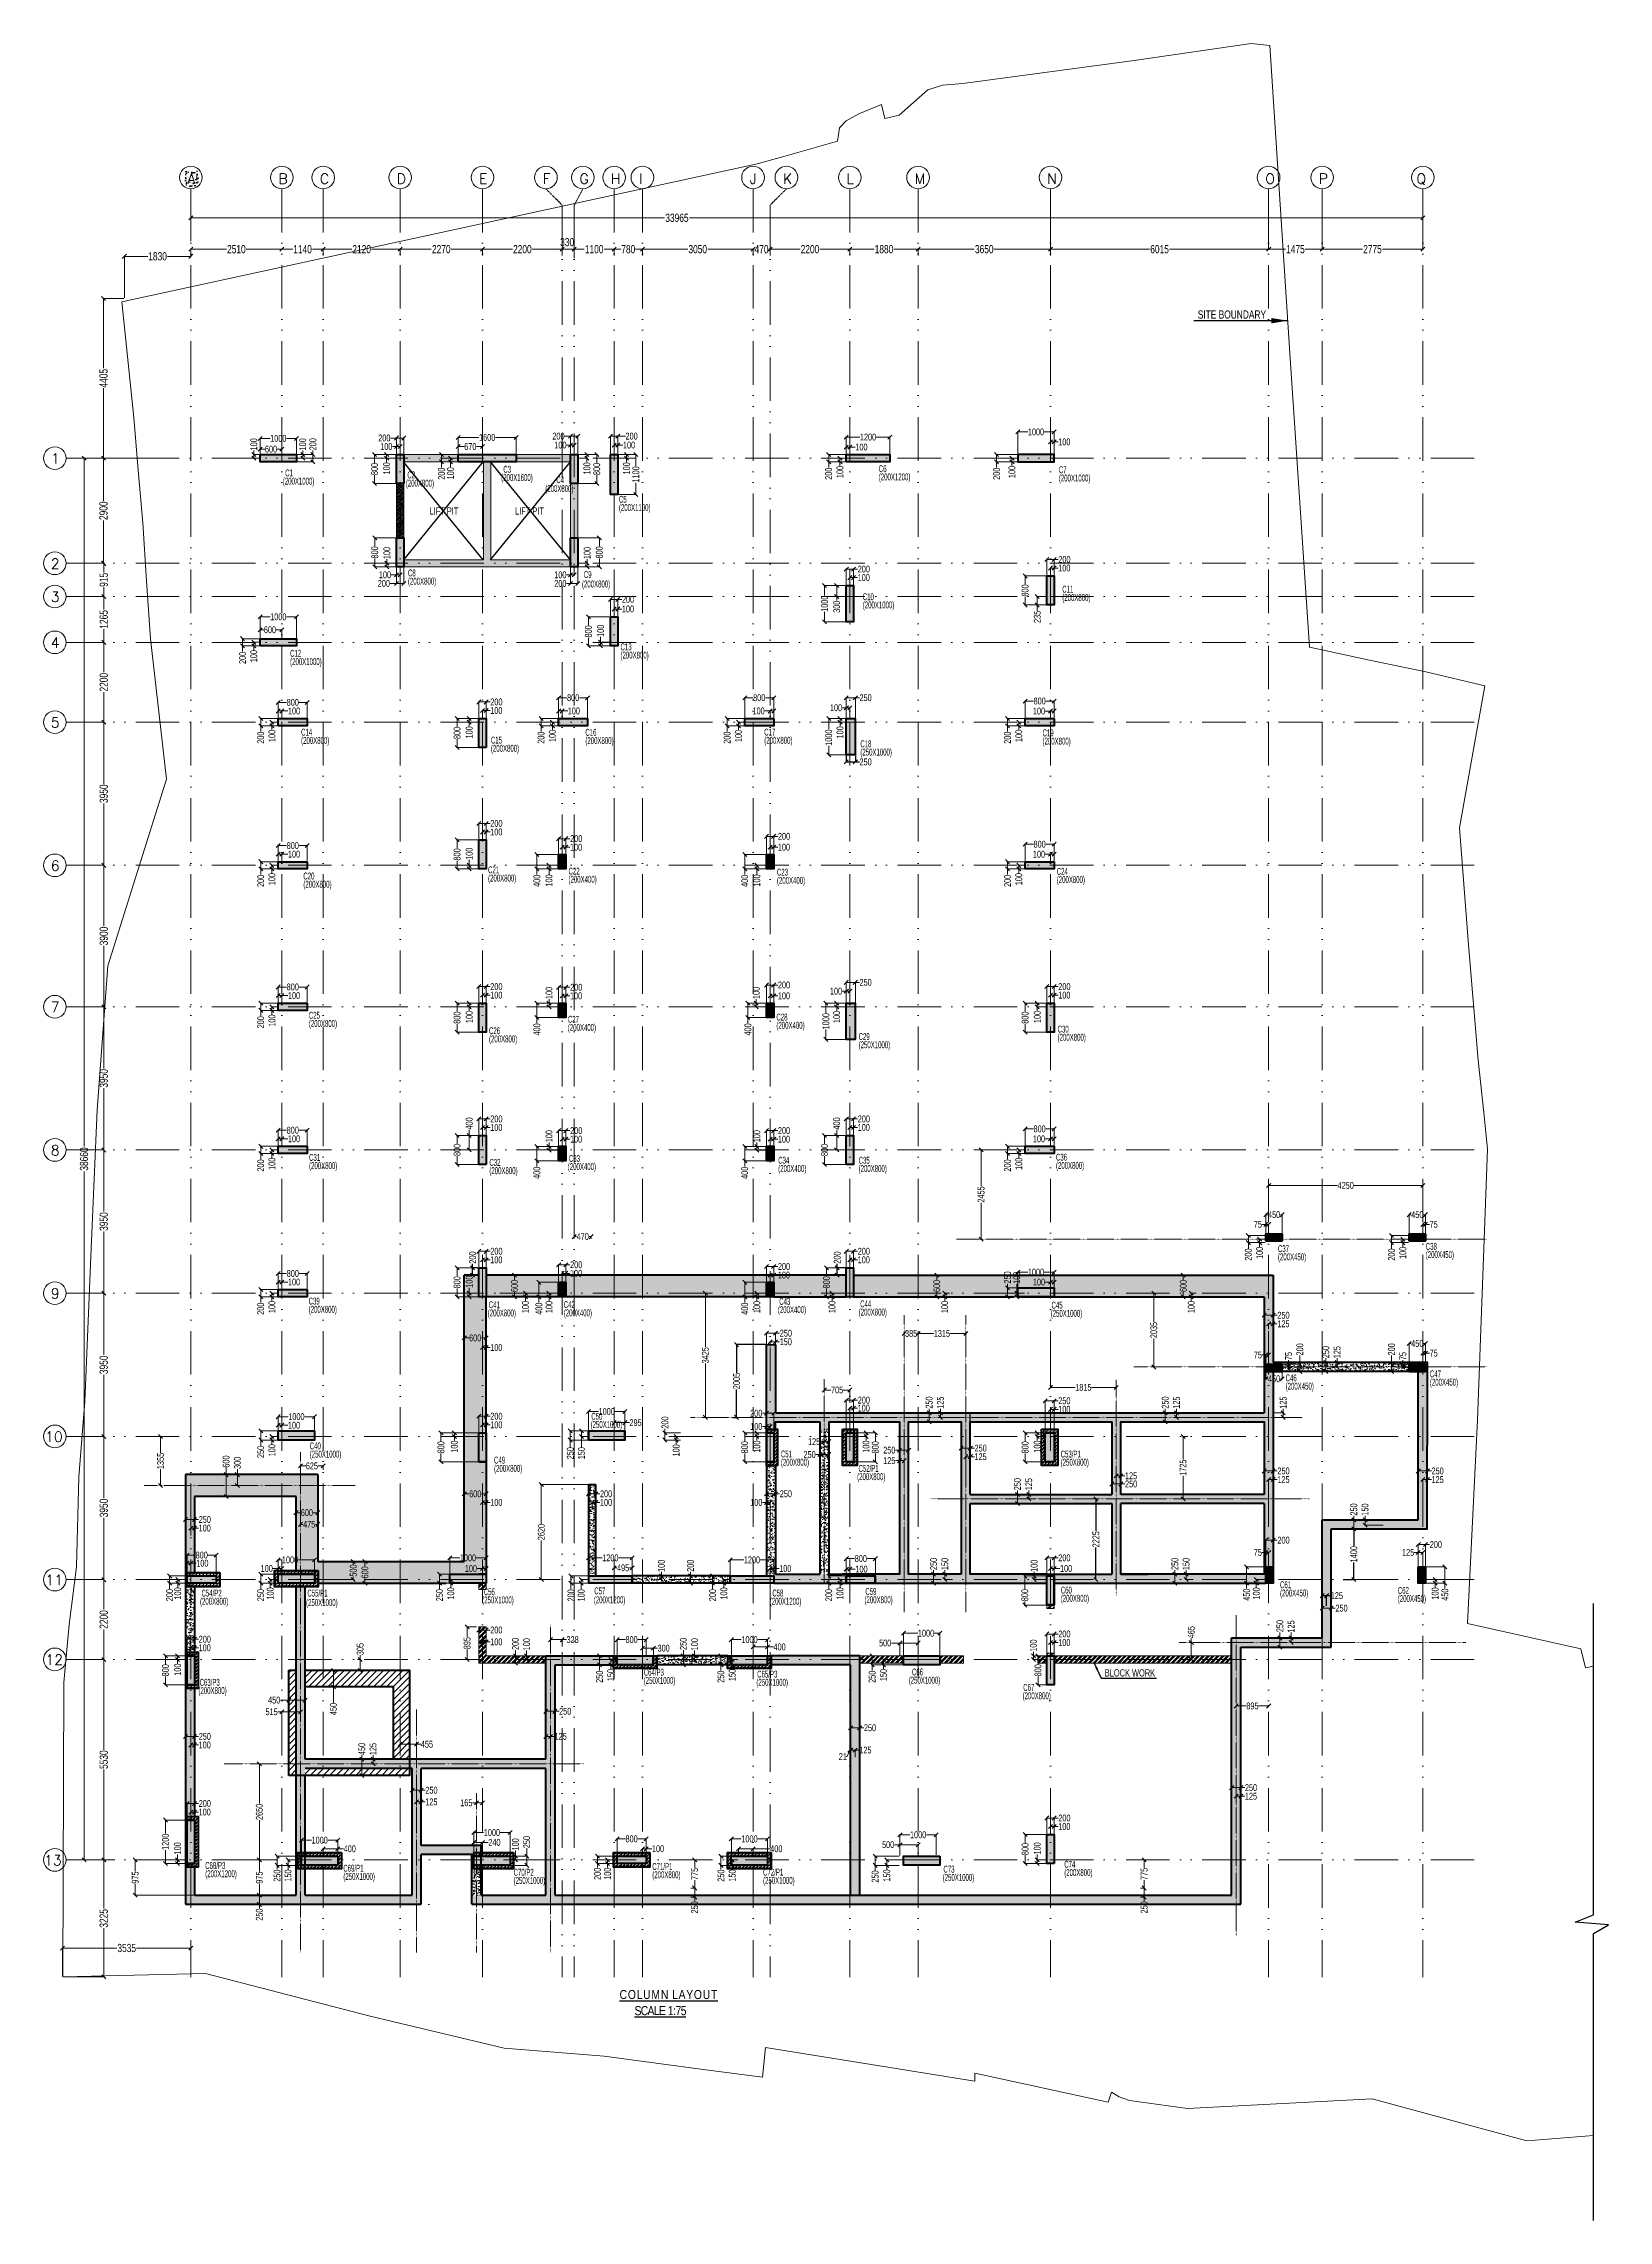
# Model space of a CAD drawing. Header units: millimetres. Extents: x 359 to 43503, y 1365 to 61403.
import ezdxf

# ---------------------------------------------------------------- set-up
doc = ezdxf.new("R2010")
doc.units = ezdxf.units.MM
for name, pattern in [('01', [0]), ('ACAD_ISO04W100', [30, 24, -3, 0, -3]), ('ACAD_ISO12W100', [21, 12, -3, 0, -3, 0, -3]), ('DASHED', [0.75, 0.5, -0.25])]:
    doc.linetypes.add(name, pattern=pattern)
for name, color, linetype, lineweight in [('-STR-RC WALL', 4, 'Continuous', 20), ('-STR-WALL HAT', 250, 'Continuous', 20), ('A-ANNO-DIMS', 8, 'Continuous', 15), ('A-ANNO-GRID-LINE', 9, 'ACAD_ISO04W100', 20), ('A-ANNO-GRID-TEXT', 2, 'Continuous', 15), ('A-CLMN', 5, 'Continuous', 50), ('A-CONC', 5, 'Continuous', 40), ('A-CONC-PATT', 253, 'Continuous', 0), ('Block work', 2, 'Continuous', 13), ('ESGridAnnotations', 181, 'Continuous', 20), ('S - BEAM', 2, 'Continuous', 13), ('S - COL HATCH', 9, 'Continuous', 5), ('S - GRID TXT', 4, 'Continuous', 13), ('S-COLS-IDEN', 4, 'Continuous', 9), ('S-FNDN-IDEN', 4, 'Continuous', 9), ('STR-COL-DIM', 8, 'Continuous', 18), ('STR-GRID-LINE', 8, 'ACAD_ISO04W100', 15)]:
    doc.layers.add(name, color=color, linetype=linetype, lineweight=lineweight)
for name, color, linetype in [('AHC-A-HATCH', 7, 'Continuous'), ('COMMENTS', 1, 'Continuous'), ('S-COL-TER HATCH', 55, 'Continuous'), ('S-DIM', 8, 'Continuous'), ('STEEL', 3, 'Continuous'), ('sub title', 22, 'Continuous'), ('TEMP', 8, 'Continuous'), ('TEXT', 7, 'Continuous')]:
    doc.layers.add(name, color=color, linetype=linetype)
doc.layers.add('CHECK LAYER', color=1, linetype='Continuous', plot=False)
doc.styles.add('ROMANS', font='romans.shx')
doc.styles.add('SD', font='ARIALNB.TTF')
doc.styles.add('SOBHA', font='swisscl.ttf')
doc.styles.add('Swis721 LtCn BT', font='swisscl.ttf', dxfattribs={"width": 0.7, "height": 250})
doc.styles.add('Swis721 LtCn BT_B', font='', dxfattribs={"width": 0.9, "height": 250})
doc.styles.get('Swis721 LtCn BT_B').set_extended_font_data('Swis721 LtCn BT', bold=True)
doc.dimstyles.new('S-75', dxfattribs={"dimscale": 75, "dimtxt": 2.5, "dimasz": 1.5, "dimexe": 0.25, "dimexo": 0.25, "dimgap": 0.1, "dimtad": 0, "dimdec": 0, "dimzin": 0, "dimdsep": 46, "dimtxsty": 'SOBHA', "dimblk": 'OBLIQUE', "dimcen": 0.09, "dimclrd": 9, "dimclre": 9, "dimclrt": 6, "dimadec": 5, "dimazin": 0, "dimtfac": 1, "dimtdec": 0, "dimtmove": 0, "dimatfit": 3, "dimfxl": 0.18, "dimtolj": 1, "dimtzin": 0, "dimlwd": -1, "dimlwe": -1, "dimarcsym": 0})
pattern_1 = [(50, (-0.37, 0), (182.18467, -15.9391), [19.05, -209.55]), (355, (-0.37, 0), (-35.2434, 191.0568), [15.24, -167.6406]), (100.45144, (14.81, -1.33), (146.94125, 175.11775), [16.19, -178.09024]), (46.1842, (-0.37, 50.8), (271.079, -42.0423), [28.575, -314.325]), (96.63556, (22.22, 47.3), (237.4041, 247.4261), [24.285, -267.1356]), (351.18415, (-0.37, 50.8), (237.4041, 247.4261), [22.86, -251.4597]), (21, (25.03, 38.1), (151.6144, -102.2652), [19.05, -209.55]), (326, (25.03, 38.1), (61.802, 184.188), [15.24, -167.64]), (71.45144, (37.66, 29.58), (213.4164, 81.9228), [16.19, -178.0899]), (37.5, (-0.37, 0), (3.0886, 84.55504), [0, -165.608, 0, -170.18, 0, -168.275]), (7.5, (-0.37, 0), (66.81966, 100.18057), [0, -97.028, 0, -161.798, 0, -64.135]), (327.5, (-57.01, 0), (135.5906, -5.72874), [0, -63.5, 0, -198.12, 0, -262.89]), (317.5, (-82.41, 0), (148.12918, 25.4265), [0, -82.55, 0, -131.572, 0, -186.69])]
pattern_2 = [(45, (200923.71, 1703718.63), (-67.351921, 67.351921), []), (45, (200968.61, 1703718.63), (-67.351921, 67.351921), [])]
pattern_3 = [(45, (200921.63, 1795788.48), (-67.351921, 67.351921), []), (45, (200966.53, 1795788.48), (-67.351921, 67.351921), [])]
pattern_4 = [(45, (400465.8, 1809793.997), (-44.1941738, 44.1941738), []), (45, (400509.926, 1809793.997), (-44.1941738, 44.1941738), [30, -12.5])]

msp = doc.modelspace()

# ---------------------------------------------------------------- texts
at = {"layer": 'S-COLS-IDEN', "char_height": 190, "width": 501.429, "attachment_point": 1, "style": 'Swis721 LtCn BT'}
for s, insert in [('C37', (34392, 28262, 1.4)), ('C38', (38467.5, 28325.1, 1.4)), ('(200X450)', (34392, 28035, 1.4)), ('(200X450)', (38467.5, 28098.1, 1.4)), ('C62', (37695.9, 18837.6, 0.6)), ('(200X450)', (37695.9, 18610.6, 0.6))]:
    msp.add_mtext(s, dxfattribs=dict(at, insert=insert))
at = {"layer": 'S-FNDN-IDEN', "color": 1, "linetype": 'ByBlock', "insert": (29615.8, 16566.4), "char_height": 200, "width": 1623.609, "attachment_point": 1, "style": 'Swis721 LtCn BT_B'}
msp.add_mtext('\\A1;{\\fSwis721 LtCn BT|b0|i0|c0|p34;\\W1;\\C6;BLOCK WORK}', dxfattribs=at)
at = {"layer": 'STR-COL-DIM', "color": 6, "insert": (33122, 53928.6, 1.1), "char_height": 225, "attachment_point": 5, "style": 'SOBHA'}
msp.add_mtext('\\A1;SITE BOUNDARY', dxfattribs=at)
at = {"layer": 'sub title', "char_height": 250, "attachment_point": 2, "style": 'SD'}
for s, insert, width in [('{\\fArial Narrow|b0|i0|c0|p34;\\T1.1;\\LCOLUMN LAYOUT }', (17596.7, 7721.2, 0.4), 4764.797), ('{\\fArial Narrow|b0|i0|c0|p34;\\T0.9;\\LSCALE 1:75}', (17361, 7277, 0.4), 18596.495)]:
    msp.add_mtext(s, dxfattribs=dict(at, insert=insert, width=width))
at = {"layer": 'TEXT', "color": 4, "linetype": 'Continuous', "char_height": 200, "attachment_point": 8, "rotation": 359.989489, "style": 'SD'}
for insert in [(11398, 48411.3, -0.5), (13755.9, 48411.3, -0.5)]:
    msp.add_mtext('{\\fSwis721 LtCn BT|b0|i0|c0|p34;\\W0.9;LIFT PIT}', dxfattribs=dict(at, insert=insert))

# ---------------------------------------------------------------- blocks, each defined once
blk = doc.blocks.new('A$Ca94b9103')
at = {"layer": '-STR-WALL HAT', "linetype": 'ByBlock'}
h = blk.add_hatch(dxfattribs=at)
h.set_pattern_fill('AR-CONC', color=8, style=0)
h.set_pattern_definition(pattern_1)
h.paths.add_polyline_path([(8340, 12006), (8139, 12006), (8140, 12806), (8339, 12806), (8339, 16556), (8140, 16556), (8140, 17156), (7739, 17156), (7739, 9256), (3699, 9256), (3700, 11650), (51, 11651), (51, 8956), (300, 8956), (301, 11051), (3099, 11051), (3099, 9006), (3710, 9006), (3710, 8656), (7340, 8656), (7340, 8906), (8341, 8906)])
h = blk.add_hatch(dxfattribs=at)
h.set_pattern_fill('AR-CONC', color=8, style=0)
h.set_pattern_definition(pattern_1)
h.paths.add_polyline_path([(10340, 16956), (10540, 16956), (10540, 16556), (16070, 16556), (16070, 16956), (16270, 16956), (16270, 16556), (18270, 16556), (18270, 17156), (8340, 17156), (8340, 16556), (10340, 16556)])
h = blk.add_hatch(dxfattribs=at)
h.set_pattern_fill('AR-CONC', color=8, style=0)
h.set_pattern_definition(pattern_1)
h.paths.add_polyline_path([(30040, 17156), (18470, 17156), (18470, 16556), (23000, 16556), (23000, 16806), (24000, 16806), (24000, 16556), (29790, 16556), (29790, 14496), (29790, 13356), (30040, 13356), (30041, 14496), (29840, 14496), (29840, 14696), (30040, 14696)])
at = {"layer": '-STR-WALL HAT'}
h = blk.add_hatch(dxfattribs=at)
h.set_pattern_fill('AR-CONC', color=8, style=0)
h.set_pattern_definition([(50, (-0.37, 50), (182.18467, -15.9391), [19.05, -209.55]), (355, (-0.37, 50), (-35.2434, 191.0568), [15.24, -167.6406]), (100.45144, (14.81, 48.67), (146.94125, 175.11775), [16.19, -178.0902]), (46.1842, (-0.37, 100.8), (271.079, -42.0423), [28.575, -314.325]), (96.63556, (22.22, 97.3), (237.4041, 247.4261), [24.285, -267.1356]), (351.18415, (-0.37, 100.8), (237.4041, 247.4261), [22.86, -251.4597]), (21, (25.03, 88.1), (151.6144, -102.2652), [19.05, -209.55]), (326, (25.03, 88.1), (61.802, 184.188), [15.24, -167.64]), (71.45144, (37.66, 79.58), (213.4164, 81.9228), [16.19, -178.0899]), (37.5, (-0.37, 50), (3.0886, 84.55504), [0, -165.608, 0, -170.18, 0, -168.275]), (7.5, (-0.37, 50), (66.81966, 100.18057), [0, -97.028, 0, -161.798, 0, -64.135]), (327.5, (-57.01, 50), (135.5906, -5.72874), [0, -63.5, 0, -198.12, 0, -262.89]), (317.5, (-82.41, 50), (148.1292, 25.4265), [0, -82.55, 0, -131.572, 0, -186.69])])
h.paths.add_polyline_path([(33789, 14746), (30290, 14746), (30290, 14496), (33789, 14496)])
h = blk.add_hatch(dxfattribs=at)
h.set_pattern_fill('AR-CONC', color=8, style=0)
h.set_pattern_definition(pattern_1)
h.paths.add_polyline_path([(34241, 10156), (34041, 10156), (34041, 10156)], flags=16)
h.paths.add_polyline_path([(34040, 10156), (34290, 10156), (34291, 14496), (34291, 14746), (34240, 14746), (34240, 14496), (34041, 14496)])
h.paths.add_polyline_path([(34041, 10155), (34041, 10406), (31396, 10406), (31396, 10156)])
at = {"layer": '-STR-WALL HAT', "linetype": 'ByBlock'}
h = blk.add_hatch(dxfattribs=at)
h.set_pattern_fill('AR-CONC', color=8, style=0)
h.set_pattern_definition([(50, (-730.34, -0.2), (182.1847, -15.9391), [19.05, -209.55]), (355, (-730.34, -0.2), (-35.2434, 191.0568), [15.24, -167.6406]), (100.4514, (-715.16, -1.53), (146.9412, 175.1178), [16.19, -178.0902]), (46.1842, (-730.34, 50.6), (271.079, -42.0423), [28.575, -314.325]), (96.6356, (-707.75, 47.1), (237.404, 247.426), [24.285, -267.1356]), (351.1842, (-730.34, 50.6), (237.404, 247.426), [22.86, -251.4597]), (21, (-704.94, 37.9), (151.6144, -102.2652), [19.05, -209.55]), (326, (-704.94, 37.9), (61.802, 184.188), [15.24, -167.64]), (71.45144, (-692.31, 29.38), (213.4164, 81.9228), [16.19, -178.09]), (37.5, (-730.344, -0.2), (3.0886, 84.55504), [0, -165.608, 0, -170.18, 0, -168.275]), (7.5, (-730.34, -0.2), (66.81966, 100.18057), [0, -97.028, 0, -161.798, 0, -64.135]), (327.5, (-786.986, -0.2), (135.5906, -5.72874), [0, -63.5, 0, -198.12, 0, -262.89]), (317.5, (-812.39, -0.2), (148.1292, 25.4265), [0, -82.55, 0, -131.572, 0, -186.69])])
h.paths.add_polyline_path([(17790, 12906), (17540, 12906), (17540, 8955), (17790, 8955)])
at = {"layer": '-STR-WALL HAT'}
h = blk.add_hatch(dxfattribs=at)
h.set_pattern_fill('AR-CONC', color=8, style=0)
h.set_pattern_definition(pattern_1)
h.paths.add_polyline_path([(16320, 11906), (16070, 11906), (16070, 8906), (16320, 8906)])
h = blk.add_hatch(dxfattribs=at)
h.set_pattern_fill('AR-CONC', color=8, style=0)
h.set_pattern_definition([(50, (5.3, 0.07), (182.1847, -15.9391), [19.05, -209.55]), (355, (5.3, 0.07), (-35.2434, 191.0568), [15.24, -167.6406]), (100.4514, (20.48, -1.26), (146.9412, 175.1178), [16.19, -178.0902]), (46.1842, (5.3, 50.87), (271.079, -42.0423), [28.575, -314.325]), (96.6356, (27.88, 47.37), (237.404, 247.426), [24.285, -267.1356]), (351.1842, (5.3, 50.87), (237.404, 247.426), [22.86, -251.4597]), (21, (30.7, 38.17), (151.6144, -102.2652), [19.05, -209.55]), (326, (30.7, 38.17), (61.802, 184.188), [15.24, -167.64]), (71.4514, (43.33, 29.65), (213.4164, 81.9228), [16.19, -178.09]), (37.5, (5.295, 0.07), (3.0886, 84.55504), [0, -165.608, 0, -170.18, 0, -168.275]), (7.5, (5.295, 0.07), (66.81966, 100.1806), [0, -97.028, 0, -161.798, 0, -64.135]), (327.5, (-51.35, 0.07), (135.5906, -5.72874), [0, -63.5, 0, -198.12, 0, -262.89]), (317.5, (-76.75, 0.07), (148.1292, 25.4265), [0, -82.55, 0, -131.572, 0, -186.69])])
h.paths.add_polyline_path([(11370, 11378), (11170, 11378), (11170, 8906), (11170, 8737), (11170, 8656), (11170, 8906), (11370, 8906)])
h = blk.add_hatch(dxfattribs=at)
h.set_pattern_fill('AR-CONC', color=8, style=0)
h.set_pattern_definition(pattern_1)
edge = h.paths.add_edge_path()
edge.add_line((18391, 6406), (18391, 51))
edge.add_line((18391, 51), (8201, 51))
edge.add_line((8201, 51), (8201, 47))
edge.add_line((8201, 47), (7951, 47))
edge.add_line((7951, 47), (7950, -199))
edge.add_line((7950, -199), (29145, -199))
edge.add_line((29145, -199), (29146, 6895))
edge.add_line((29146, 6895), (31641, 6895))
edge.add_line((31641, 6895), (31641, 10406))
edge.add_line((31646, 10406), (31391, 10406))
edge.add_line((31391, 10406), (31391, 7145))
edge.add_line((31391, 7145), (28896, 7145))
edge.add_line((28896, 7145), (28896, 51))
edge.add_line((28896, 51), (18147, 51))
edge.add_line((18641, 51), (18641, 6656))
edge.add_line((18641, 6656), (16201, 6656))
edge.add_line((16201, 6656), (16200, 6406))
edge.add_line((16200, 6406), (18391, 6406))
h = blk.add_hatch(dxfattribs=at)
h.set_pattern_fill('AR-CONC', color=8, style=0)
h.set_pattern_definition(pattern_1)
h.paths.add_polyline_path([(6549, 3551), (9990, 3551), (9990, 51), (10237, 49), (10237, 6406), (11850, 6406), (11850, 6656), (9990, 6656), (9990, 3801), (3349, 3801), (3349, 3551), (6299, 3551), (6299, 50), (3349, 50), (3349, 8556), (3099, 8556), (3099, 50), (300, 51), (300, 826), (50, 826), (50, -199), (6549, -200), (6550, 1171), (7900, 1171), (8200, 1226), (8200, 1421), (6550, 1421)])
h = blk.add_hatch(dxfattribs=at)
h.set_pattern_fill('AR-CONC', color=8, style=0)
h.set_pattern_definition(pattern_1)
h.paths.add_polyline_path([(300, 8556), (50, 8556), (50, 6756), (50, 5751), (100, 5756), (101, 6756), (300, 6756)])
h = blk.add_hatch(dxfattribs=at)
h.set_pattern_fill('AR-CONC', color=8, style=0)
h.set_pattern_definition([(50, (-0.37, 49.9), (182.1847, -15.9391), [19.05, -209.55]), (355, (-0.37, 49.9), (-35.2434, 191.0568), [15.24, -167.6406]), (100.4514, (14.81, 48.57), (146.9412, 175.1178), [16.19, -178.0902]), (46.1842, (-0.37, 100.7), (271.079, -42.0423), [28.575, -314.325]), (96.6356, (22.22, 97.2), (237.404, 247.426), [24.285, -267.1356]), (351.1842, (-0.37, 100.7), (237.404, 247.426), [22.86, -251.4597]), (21, (25.03, 88), (151.6144, -102.2652), [19.05, -209.55]), (326, (25.03, 88), (61.802, 184.188), [15.24, -167.64]), (71.4514, (37.66, 79.48), (213.4164, 81.9228), [16.19, -178.09]), (37.5, (-0.37, 49.9), (3.0886, 84.55504), [0, -165.608, 0, -170.18, 0, -168.275]), (7.5, (-0.37, 49.9), (66.81966, 100.18057), [0, -97.028, 0, -161.798, 0, -64.135]), (327.5, (-57.01, 49.9), (135.5906, -5.72874), [0, -63.5, 0, -198.12, 0, -262.89]), (317.5, (-82.41, 49.9), (148.1292, 25.4265), [0, -82.55, 0, -131.572, 0, -186.69])])
h.paths.add_polyline_path([(15070, 8856), (12365, 8855), (12365, 8655), (15070, 8656)])
h = blk.add_hatch(dxfattribs=at)
h.set_pattern_fill('AR-CONC', color=8, style=0)
h.set_pattern_definition([(50, (-0.37, -49.92), (182.1847, -15.9391), [19.05, -209.55]), (355, (-0.37, -49.92), (-35.2434, 191.0568), [15.24, -167.6406]), (100.4514, (14.81, -51.25), (146.9412, 175.1178), [16.19, -178.0902]), (46.1842, (-0.37, 0.88), (271.079, -42.0423), [28.575, -314.325]), (96.6356, (22.22, -2.63), (237.404, 247.426), [24.285, -267.1356]), (351.1842, (-0.37, 0.88), (237.404, 247.426), [22.86, -251.4597]), (21, (25.03, -11.82), (151.6144, -102.2652), [19.05, -209.55]), (326, (25.03, -11.82), (61.802, 184.188), [15.24, -167.64]), (71.4514, (37.66, -20.35), (213.4164, 81.9228), [16.19, -178.09]), (37.5, (-0.37, -49.924), (3.0886, 84.55504), [0, -165.608, 0, -170.18, 0, -168.275]), (7.5, (-0.37, -49.92), (66.81966, 100.18057), [0, -97.028, 0, -161.798, 0, -64.135]), (327.5, (-57.01, -49.924), (135.5906, -5.72874), [0, -63.5, 0, -198.12, 0, -262.89]), (317.5, (-82.41, -49.92), (148.1292, 25.4265), [0, -82.55, 0, -131.572, 0, -186.69])])
h.paths.add_polyline_path([(15100, 6656), (13051, 6656), (13051, 6406), (15100, 6406)])
at = {"layer": '-STR-WALL HAT', "linetype": 'ByBlock'}
h = blk.add_hatch(dxfattribs=at)
h.set_pattern_fill('ANSI31', color=8, scale=40, style=0)
h.set_pattern_definition([(45, (-0.26, 4.97), (-89.8026, 89.8026), [])])
h.paths.add_polyline_path([(3099, 6256), (2902, 6256), (2902, 3357), (3099, 3357)])
h.paths.add_polyline_path([(3349, 3556), (3349, 3357), (6235, 3357), (6235, 3556)])
h = blk.add_hatch(dxfattribs=at)
h.set_pattern_fill('ANSI31', color=8, scale=40, style=0)
h.set_pattern_definition([(45, (99.74, 975.54), (-89.8026, 89.8026), [])])
h.paths.add_polyline_path([(6231, 3806), (5785, 3806), (5792, 5806), (3349, 5806), (3349, 6256), (6239, 6256)])
at = {"layer": '-STR-WALL HAT'}
h = blk.add_hatch(dxfattribs=at)
h.set_pattern_fill('AR-CONC', color=8, style=0)
h.set_pattern_definition(pattern_1)
h.paths.add_polyline_path([(300, 5756), (50, 5756), (50, 2226), (50, 821), (100, 826), (101, 2226), (300, 2226)])
h = blk.add_hatch(dxfattribs=at)
h.set_pattern_fill('AR-CONC', color=8, style=0)
h.set_pattern_definition([(50, (-0.37, -1375), (182.1847, -15.939), [19.05, -209.55]), (355, (-0.37, -1375), (-35.2434, 191.057), [15.24, -167.6406]), (100.4514, (14.81, -1376.33), (146.9412, 175.1178), [16.19, -178.0902]), (46.1842, (-0.37, -1324.2), (271.079, -42.0423), [28.575, -314.325]), (96.6356, (22.22, -1327.7), (237.404, 247.426), [24.285, -267.136]), (351.184, (-0.37, -1324.2), (237.404, 247.426), [22.86, -251.46]), (21, (25.03, -1336.9), (151.6144, -102.2652), [19.05, -209.55]), (326, (25.03, -1336.9), (61.802, 184.188), [15.24, -167.64]), (71.4514, (37.66, -1345.42), (213.4164, 81.9228), [16.19, -178.09]), (37.5, (-0.37, -1375), (3.0886, 84.55504), [0, -165.608, 0, -170.18, 0, -168.275]), (7.5, (-0.37, -1375), (66.8197, 100.1806), [0, -97.028, 0, -161.798, 0, -64.135]), (327.5, (-57.01, -1375), (135.5906, -5.72874), [0, -63.5, 0, -198.12, 0, -262.89]), (317.5, (-82.41, -1375), (148.1292, 25.4265), [0, -82.55, 0, -131.572, 0, -186.69])])
h.paths.add_polyline_path([(7900, -199), (7950, -199), (6550, -199), (6549, -201), (7900, -201)])
h.paths.add_polyline_path([(7950, 49), (7951, 776), (8201, 776), (8200, 49)])
at = {"layer": 'A-CONC-PATT', "linetype": 'ByBlock'}
h = blk.add_hatch(color=256, dxfattribs=at)
h.dxf.hatch_style = 1
h.paths.add_polyline_path([(3110, 39786), (2110, 39786), (2110, 39586), (2110, 39586), (2310, 39586), (2310, 39586), (3110, 39586)])
at = {"layer": 'A-CONC-PATT'}
h = blk.add_hatch(color=256, dxfattribs=at)
h.dxf.hatch_style = 1
h.paths.add_polyline_path([(5870, 38986), (6070, 38986), (6070, 39786), (5870, 39786)])
h = blk.add_hatch(color=256, dxfattribs=at)
h.dxf.hatch_style = 1
h.paths.add_polyline_path([(7570, 39786), (7570, 39586), (9170, 39586), (9170, 39786)])
h = blk.add_hatch(color=256, dxfattribs=at)
h.dxf.hatch_style = 1
h.paths.add_polyline_path([(10670, 38986), (10870, 38986), (10870, 39786), (10670, 39786)])
h = blk.add_hatch(color=256, dxfattribs=at)
h.dxf.hatch_style = 1
h.paths.add_polyline_path([(11970, 39786), (11770, 39786), (11770, 38686), (11970, 38686)])
h = blk.add_hatch(color=256, dxfattribs=at)
h.dxf.hatch_style = 1
h.paths.add_polyline_path([(18270, 39786), (18270, 39586), (19470, 39586), (19470, 39786)])
at = {"layer": 'A-CONC-PATT', "linetype": 'ByBlock'}
h = blk.add_hatch(color=256, dxfattribs=at)
h.dxf.hatch_style = 1
h.paths.add_polyline_path([(23000, 39786), (24000, 39786), (24000, 39586), (24000, 39586), (23800, 39586), (23800, 39586), (23000, 39586)])
at = {"layer": 'A-CONC-PATT'}
h = blk.add_hatch(color=256, dxfattribs=at)
h.dxf.hatch_style = 1
h.paths.add_polyline_path([(5870, 36686), (6070, 36686), (6070, 37486), (5870, 37486)])
h = blk.add_hatch(color=256, dxfattribs=at)
h.dxf.hatch_style = 1
h.paths.add_polyline_path([(10670, 36686), (10870, 36686), (10870, 37486), (10670, 37486)])
h = blk.add_hatch(color=256, dxfattribs=at)
h.dxf.hatch_style = 1
h.paths.add_polyline_path([(18470, 36171), (18270, 36171), (18270, 35171), (18470, 35171)])
h = blk.add_hatch(color=256, dxfattribs=at)
h.dxf.hatch_style = 1
h.paths.add_polyline_path([(24000, 36436), (23800, 36436), (23800, 35636), (24000, 35636)])
h = blk.add_hatch(color=256, dxfattribs=at)
h.dxf.hatch_style = 1
h.paths.add_polyline_path([(11970, 35306), (11770, 35306), (11770, 34506), (11970, 34506)])
h = blk.add_hatch(color=256, dxfattribs=at)
h.dxf.hatch_style = 1
h.paths.add_polyline_path([(2110, 34706), (2110, 34506), (3110, 34506), (3110, 34706)])
h = blk.add_hatch(color=256, dxfattribs=at)
h.dxf.hatch_style = 1
h.paths.add_polyline_path([(2610, 32506), (2610, 32306), (3410, 32306), (3410, 32506)])
h = blk.add_hatch(color=256, dxfattribs=at)
h.dxf.hatch_style = 1
h.paths.add_polyline_path([(8140, 31706), (8340, 31706), (8340, 32506), (8140, 32506)])
h = blk.add_hatch(color=256, dxfattribs=at)
h.dxf.hatch_style = 1
h.paths.add_polyline_path([(8140, 31706), (8340, 31706), (8340, 32506), (8140, 32506)])
h = blk.add_hatch(color=256, dxfattribs=at)
h.dxf.hatch_style = 1
h.paths.add_polyline_path([(10340, 32506), (10340, 32306), (11140, 32306), (11140, 32506)])
h = blk.add_hatch(color=256, dxfattribs=at)
h.dxf.hatch_style = 1
h.paths.add_polyline_path([(16270, 32306), (16270, 32506), (15470, 32506), (15470, 32306)])
h = blk.add_hatch(color=256, dxfattribs=at)
h.dxf.hatch_style = 1
h.paths.add_polyline_path([(18270, 31506), (18520, 31506), (18520, 32506), (18270, 32506)])
h = blk.add_hatch(color=256, dxfattribs=at)
h.dxf.hatch_style = 1
h.paths.add_polyline_path([(23200, 32506), (23200, 32306), (24000, 32306), (24000, 32506)])
h = blk.add_hatch(color=256, dxfattribs=at)
h.dxf.hatch_style = 1
h.paths.add_polyline_path([(8340, 29156), (8140, 29156), (8140, 28356), (8340, 28356)])
h = blk.add_hatch(color=256, dxfattribs=at)
h.dxf.hatch_style = 1
h.paths.add_polyline_path([(3410, 28356), (3410, 28556), (2610, 28556), (2610, 28356)])
h = blk.add_hatch(color=256, dxfattribs=at)
h.dxf.hatch_style = 1
h.paths.add_polyline_path([(3410, 28356), (3410, 28556), (2610, 28556), (2610, 28356)])
h = blk.add_hatch(color=256, dxfattribs=at)
h.dxf.hatch_style = 1
h.paths.add_polyline_path([(10540, 28756), (10340, 28756), (10340, 28356), (10540, 28356)])
h = blk.add_hatch(color=256, dxfattribs=at)
h.dxf.hatch_style = 1
h.paths.add_polyline_path([(16270, 28756), (16070, 28756), (16070, 28356), (16270, 28356)])
h = blk.add_hatch(color=256, dxfattribs=at)
h.dxf.hatch_style = 1
h.paths.add_polyline_path([(24000, 28356), (24000, 28556), (23200, 28556), (23200, 28356)])
h = blk.add_hatch(color=256, dxfattribs=at)
h.dxf.hatch_style = 1
h.paths.add_polyline_path([(3410, 24456), (3410, 24656), (2610, 24656), (2610, 24456)])
h = blk.add_hatch(color=256, dxfattribs=at)
h.dxf.hatch_style = 1
h.paths.add_polyline_path([(3410, 24456), (3410, 24656), (2610, 24656), (2610, 24456)])
h = blk.add_hatch(color=256, dxfattribs=at)
h.dxf.hatch_style = 1
h.paths.add_polyline_path([(8340, 24656), (8140, 24656), (8140, 23856), (8340, 23856)])
h = blk.add_hatch(color=256, dxfattribs=at)
h.dxf.hatch_style = 1
h.paths.add_polyline_path([(10540, 24656), (10340, 24656), (10340, 24256), (10540, 24256)])
h = blk.add_hatch(color=256, dxfattribs=at)
h.dxf.hatch_style = 1
h.paths.add_polyline_path([(16270, 24656), (16070, 24656), (16070, 24256), (16270, 24256)])
h = blk.add_hatch(color=256, dxfattribs=at)
h.dxf.hatch_style = 1
h.paths.add_polyline_path([(18520, 24656), (18270, 24656), (18270, 23656), (18520, 23656)])
h = blk.add_hatch(color=256, dxfattribs=at)
h.dxf.hatch_style = 1
h.paths.add_polyline_path([(24000, 24656), (23800, 24656), (23800, 23856), (24000, 23856)])
h = blk.add_hatch(color=256, dxfattribs=at)
h.dxf.hatch_style = 1
h.paths.add_polyline_path([(3410, 20506), (3410, 20706), (2610, 20706), (2610, 20506)])
h = blk.add_hatch(color=256, dxfattribs=at)
h.dxf.hatch_style = 1
h.paths.add_polyline_path([(8140, 20206), (8340, 20206), (8340, 21006), (8140, 21006)])
h = blk.add_hatch(color=256, dxfattribs=at)
h.dxf.hatch_style = 1
h.paths.add_polyline_path([(10540, 20706), (10340, 20706), (10340, 20306), (10540, 20306)])
h = blk.add_hatch(color=256, dxfattribs=at)
h.dxf.hatch_style = 1
h.paths.add_polyline_path([(16270, 20706), (16070, 20706), (16070, 20306), (16270, 20306)])
h = blk.add_hatch(color=256, dxfattribs=at)
h.dxf.hatch_style = 1
h.paths.add_polyline_path([(18470, 21006), (18270, 21006), (18270, 20206), (18470, 20206)])
h = blk.add_hatch(color=256, dxfattribs=at)
h.dxf.hatch_style = 1
h.paths.add_polyline_path([(24000, 20506), (24000, 20706), (23200, 20706), (23200, 20506)])
h = blk.add_hatch(color=256, dxfattribs=at)
h.dxf.hatch_style = 1
h.paths.add_polyline_path([(30290, 18096), (30290, 18296), (29840, 18296), (29840, 18096)])
h = blk.add_hatch(color=256, dxfattribs=at)
h.dxf.hatch_style = 1
h.paths.add_polyline_path([(34240, 18096), (34240, 18296), (33790, 18296), (33790, 18096)])
h = blk.add_hatch(color=256, dxfattribs=at)
h.dxf.hatch_style = 1
h.paths.add_polyline_path([(8340, 17356), (8140, 17356), (8140, 16556), (8340, 16556)])
h = blk.add_hatch(color=256, dxfattribs=at)
h.dxf.hatch_style = 1
h.paths.add_polyline_path([(10540, 16956), (10340, 16956), (10340, 16556), (10540, 16556)])
h = blk.add_hatch(color=256, dxfattribs=at)
h.dxf.hatch_style = 1
h.paths.add_polyline_path([(16270, 16956), (16070, 16956), (16070, 16556), (16270, 16556)])
h = blk.add_hatch(color=256, dxfattribs=at)
h.dxf.hatch_style = 1
h.paths.add_polyline_path([(18470, 17356), (18270, 17356), (18270, 16556), (18470, 16556)])
h = blk.add_hatch(color=256, dxfattribs=at)
h.dxf.hatch_style = 1
h.paths.add_polyline_path([(3410, 16556), (3410, 16756), (2610, 16756), (2610, 16556)])
h = blk.add_hatch(color=256, dxfattribs=at)
h.dxf.hatch_style = 1
h.paths.add_polyline_path([(24000, 16556), (24000, 16806), (23000, 16806), (23000, 16556)])
h = blk.add_hatch(color=256, dxfattribs=at)
h.dxf.hatch_style = 1
h.paths.add_polyline_path([(30290, 14496), (30290, 14696), (29840, 14696), (29840, 14496)])
h = blk.add_hatch(color=256, dxfattribs=at)
h.dxf.hatch_style = 1
h.paths.add_polyline_path([(34240, 14496), (34240, 14696), (33790, 14696), (33790, 14496)])
h = blk.add_hatch(color=256, dxfattribs=at)
h.dxf.hatch_style = 1
h.paths.add_polyline_path([(3610, 12606), (3610, 12856), (2610, 12856), (2610, 12606)])
h = blk.add_hatch(color=256, dxfattribs=at)
h.dxf.hatch_style = 1
h.paths.add_polyline_path([(8340, 12806), (8140, 12806), (8140, 12006), (8340, 12006)])
h = blk.add_hatch(color=256, dxfattribs=at)
h.dxf.hatch_style = 1
h.paths.add_polyline_path([(11165, 12856), (11165, 12606), (12165, 12606), (12165, 12856)])
h = blk.add_hatch(color=256, dxfattribs=at)
h.dxf.hatch_style = 1
h.paths.add_polyline_path([(16270, 12806), (16070, 12806), (16070, 12006), (16270, 12006)])
h = blk.add_hatch(color=256, dxfattribs=at)
h.dxf.hatch_style = 1
h.paths.add_polyline_path([(18470, 12806), (18270, 12806), (18270, 12006), (18470, 12006)])
h = blk.add_hatch(color=256, dxfattribs=at)
h.dxf.hatch_style = 1
h.paths.add_polyline_path([(24000, 12806), (23750, 12806), (23750, 12006), (24000, 12006)])
at = {"layer": 'A-CONC-PATT', "linetype": 'ByBlock'}
h = blk.add_hatch(color=256, dxfattribs=at)
h.dxf.hatch_style = 1
h.paths.add_polyline_path([(30040, 9106), (29840, 9106), (29840, 8656), (30040, 8656)])
h = blk.add_hatch(color=256, dxfattribs=at)
h.dxf.hatch_style = 1
h.paths.add_polyline_path([(34240, 9106), (34040, 9106), (34040, 8656), (34240, 8656)])
at = {"layer": 'A-CONC-PATT'}
h = blk.add_hatch(color=256, dxfattribs=at)
h.dxf.hatch_style = 1
h.paths.add_polyline_path([(900, 8656), (900, 8856), (100, 8856), (100, 8656)])
h = blk.add_hatch(color=256, dxfattribs=at)
h.dxf.hatch_style = 1
h.paths.add_polyline_path([(3610, 8656), (3610, 8906), (2610, 8906), (2610, 8656)])
h = blk.add_hatch(color=256, dxfattribs=at)
h.dxf.hatch_style = 1
h.paths.add_polyline_path([(8340, 8656), (8340, 8906), (7340, 8906), (7340, 8656)])
h = blk.add_hatch(color=256, dxfattribs=at)
h.dxf.hatch_style = 1
h.paths.add_polyline_path([(12370, 8656), (12370, 8856), (11170, 8856), (11170, 8656)])
h = blk.add_hatch(color=256, dxfattribs=at)
h.dxf.hatch_style = 1
h.paths.add_polyline_path([(16270, 8656), (16270, 8856), (15070, 8856), (15070, 8656)])
h = blk.add_hatch(color=256, dxfattribs=at)
h.dxf.hatch_style = 1
h.paths.add_polyline_path([(19070, 8656), (19070, 8856), (18270, 8856), (18270, 8656)])
h = blk.add_hatch(color=256, dxfattribs=at)
h.dxf.hatch_style = 1
h.paths.add_polyline_path([(24000, 8856), (23800, 8856), (23800, 8056), (24000, 8056)])
h = blk.add_hatch(color=256, dxfattribs=at)
h.dxf.hatch_style = 1
h.paths.add_polyline_path([(300, 6656), (100, 6656), (100, 5856), (300, 5856)])
h = blk.add_hatch(color=256, dxfattribs=at)
h.dxf.hatch_style = 1
h.paths.add_polyline_path([(12950, 6406), (12950, 6656), (11950, 6656), (11950, 6406)])
h = blk.add_hatch(color=256, dxfattribs=at)
h.dxf.hatch_style = 1
h.paths.add_polyline_path([(16100, 6406), (16100, 6656), (15100, 6656), (15100, 6406)])
at = {"layer": 'A-CONC-PATT', "linetype": 'ByBlock'}
h = blk.add_hatch(color=256, dxfattribs=at)
h.dxf.hatch_style = 1
h.paths.add_polyline_path([(20850, 6656), (20850, 6406), (19850, 6406), (19850, 6656)])
at = {"layer": 'A-CONC-PATT'}
h = blk.add_hatch(color=256, dxfattribs=at)
h.dxf.hatch_style = 1
h.paths.add_polyline_path([(24000, 6656), (23800, 6656), (23800, 5855), (24000, 5855)])
h = blk.add_hatch(color=256, dxfattribs=at)
h.dxf.hatch_style = 1
h.paths.add_polyline_path([(300, 2126), (100, 2126), (100, 926), (300, 926)])
h = blk.add_hatch(color=256, dxfattribs=at)
h.dxf.hatch_style = 1
h.paths.add_polyline_path([(23800, 926), (24000, 926), (24000, 1726), (23800, 1726)])
h = blk.add_hatch(color=256, dxfattribs=at)
h.dxf.hatch_style = 1
h.paths.add_polyline_path([(23800, 926), (24000, 926), (24000, 1726), (23800, 1726)])
h = blk.add_hatch(color=256, dxfattribs=at)
h.dxf.hatch_style = 1
h.paths.add_polyline_path([(4250, 876), (4250, 1126), (3250, 1126), (3250, 876)])
h = blk.add_hatch(color=256, dxfattribs=at)
h.dxf.hatch_style = 1
h.paths.add_polyline_path([(9000, 876), (9000, 1126), (8000, 1126), (8000, 876)])
h = blk.add_hatch(color=256, dxfattribs=at)
h.dxf.hatch_style = 1
h.paths.add_polyline_path([(12750, 926), (12750, 1126), (11950, 1126), (11950, 926)])
h = blk.add_hatch(color=256, dxfattribs=at)
h.dxf.hatch_style = 1
h.paths.add_polyline_path([(15100, 876), (16100, 876), (16100, 1126), (15100, 1126)])
at = {"layer": 'A-CONC-PATT', "linetype": 'ByBlock'}
h = blk.add_hatch(color=256, dxfattribs=at)
h.dxf.hatch_style = 1
h.paths.add_polyline_path([(20850, 1126), (20850, 876), (19850, 876), (19850, 1126)])
at = {"layer": 'AHC-A-HATCH', "linetype": 'ByBlock'}
h = blk.add_hatch(dxfattribs=at)
h.set_pattern_fill('AR-CONC', color=8)
h.set_pattern_definition([(50, (327806.12, 1799510.83), (182.184669, -15.939086), [19.05, -209.55]), (355, (327806.12, 1799510.83), (-35.243421, 191.056845), [15.24, -167.640584]), (100.451445, (327821.3, 1799509.5), (146.941247, 175.117752), [16.190009, -178.090245]), (46.1842, (327806.12, 1799561.63), (271.07904, -42.042328), [28.575, -314.325]), (96.635558, (327828.7, 1799558.12), (237.404134, 247.426125), [24.285023, -267.13561]), (351.184151, (327806.12, 1799561.63), (237.404134, 247.426125), [22.859967, -251.45973]), (21, (327831.52, 1799548.93), (151.614391, -102.265198), [19.05, -209.55]), (326, (327831.52, 1799548.93), (61.802028, 184.187966), [15.24, -167.64]), (71.451445, (327844.15, 1799540.4), (213.41642, 81.922769), [16.190009, -178.089938]), (37.5, (327806.12, 1799510.83), (3.0886033, 84.5550389), [0, -165.608, 0, -170.18, 0, -168.275]), (7.5, (327806.12, 1799510.83), (66.8196625, 100.180575), [0, -97.028, 0, -161.798, 0, -64.135]), (327.5, (327749.48, 1799510.83), (135.5905952, -5.728744), [0, -63.5, 0, -198.12, 0, -262.89]), (317.5, (327724.08, 1799510.83), (148.129181, 25.426491), [0, -82.55, 0, -131.572, 0, -186.69])])
h.paths.add_polyline_path([(51, 47181), (407, 47181), (407, 47604), (51, 47604)])
h = blk.add_hatch(dxfattribs=at)
h.set_pattern_fill('AR-CONC', color=8)
h.set_pattern_definition([(50, (327805.75, 1799510.83), (182.184669, -15.939086), [19.05, -209.55]), (355, (327805.75, 1799510.83), (-35.243421, 191.056845), [15.24, -167.640584]), (100.451445, (327820.93, 1799509.5), (146.941247, 175.117752), [16.190009, -178.090245]), (46.1842, (327805.75, 1799561.63), (271.07904, -42.042328), [28.575, -314.325]), (96.635558, (327828.34, 1799558.12), (237.404134, 247.426125), [24.285023, -267.13561]), (351.184151, (327805.75, 1799561.63), (237.404134, 247.426125), [22.859967, -251.45973]), (21, (327831.15, 1799548.93), (151.614391, -102.265198), [19.05, -209.55]), (326, (327831.15, 1799548.93), (61.802028, 184.187966), [15.24, -167.64]), (71.451445, (327843.78, 1799540.4), (213.41642, 81.922769), [16.190009, -178.089938]), (37.5, (327805.75, 1799510.83), (3.0886033, 84.5550389), [0, -165.608, 0, -170.18, 0, -168.275]), (7.5, (327805.75, 1799510.83), (66.8196625, 100.180575), [0, -97.028, 0, -161.798, 0, -64.135]), (327.5, (327749.11, 1799510.83), (135.5905952, -5.728744), [0, -63.5, 0, -198.12, 0, -262.89]), (317.5, (327723.71, 1799510.83), (148.129181, 25.426491), [0, -82.55, 0, -131.572, 0, -186.69])])
h.paths.add_polyline_path([(21690, 12706), (21440, 12706), (21440, 8906), (20250, 8906), (20250, 8756), (23800, 8756), (23800, 8906), (21690, 8906)])
h.paths.add_polyline_path([(21690, 13106), (21690, 13106), (21690, 13356), (20250, 13356), (20250, 13106), (21440, 13106), (21440, 12706), (21690, 12706)])
h.paths.add_polyline_path([(19990, 13106), (20250, 13106), (20250, 13356), (17788, 13356), (17789, 12905), (17789, 12905), (17789, 13105), (19740, 13106), (19740, 12706), (19990, 12706)])
h.paths.add_polyline_path([(16320, 13356), (16320, 15236), (16170, 15236), (16170, 12906), (16320, 12906), (16320, 13106), (17539, 13106), (17539, 12906), (17789, 12905), (17788, 13356)])
h.paths.add_polyline_path([(16170, 15236), (16071, 15236), (16070, 12906), (16070, 12906), (16170, 12906)])
h.paths.add_polyline_path([(16270, 8905), (16270, 8756), (18270, 8756), (18270, 8856), (19070, 8856), (19071, 8906)])
h.paths.add_polyline_path([(16270, 8756), (16270, 8655), (18270, 8655), (18270, 8756)])
h.paths.add_polyline_path([(20250, 8756), (20250, 8906), (19990, 8906), (19990, 12706), (19740, 12706), (19740, 8906), (19071, 8906), (19070, 8756)])
h.paths.add_polyline_path([(20250, 8655), (20250, 8756), (19070, 8756), (19070, 8656)])
h.paths.add_polyline_path([(20250, 8756), (20250, 8655), (23800, 8655), (23800, 8756)])
h = blk.add_hatch(dxfattribs=at)
h.set_pattern_fill('AR-CONC', color=8)
h.paths.add_polyline_path([(30040, 13356), (21690, 13356), (21690, 13106), (25590, 13106), (25590, 11106), (21690, 11106), (21690, 10856), (25590, 10856), (25590, 8906), (24000, 8906), (24000, 8656), (29840, 8656), (29840, 9106), (30040, 9106)])
h.paths.add_polyline_path([(25840, 11106), (25840, 13106), (29790, 13106), (29790, 11106)], flags=16)
h.paths.add_polyline_path([(29790, 8906), (29790, 10856), (25840, 10856), (25840, 8906)], flags=16)
at = {"layer": 'AHC-A-HATCH', "linetype": 'ByBlock', "true_color": 0xd1d1ff}
h = blk.add_hatch(dxfattribs=at)
h.set_pattern_fill('ANSI32', color=254, scale=10)
h.set_pattern_definition(pattern_2)
h.paths.add_polyline_path([(8340, 8656), (8140, 8656), (8140, 8486), (8340, 8486)])
h = blk.add_hatch(dxfattribs=at)
h.set_pattern_fill('ANSI32', color=254, scale=10)
h.set_pattern_definition(pattern_2)
h.paths.add_polyline_path([(24000, 8056), (23800, 8056), (23800, 7997), (24000, 8014)])
h.paths.add_polyline_path([(24000, 8014), (23800, 7997), (23800, 7961), (24000, 7961)])
at = {"layer": 'Block work', "linetype": 'ByBlock'}
h = blk.add_hatch(dxfattribs=at)
h.set_pattern_fill('ANSI32', color=0, scale=10)
h.set_pattern_definition(pattern_3)
h.paths.add_polyline_path([(9988, 6656), (8339, 6655), (8339, 7450), (8138, 7450), (8138, 6455), (9988, 6455)])
h = blk.add_hatch(dxfattribs=at)
h.set_pattern_fill('ANSI32', color=0, scale=10)
h.set_pattern_definition(pattern_2)
h.paths.add_polyline_path([(19848, 6655), (18638, 6655), (18638, 6455), (19848, 6455)])
h = blk.add_hatch(dxfattribs=at)
h.set_pattern_fill('ANSI32', color=0, scale=10)
h.set_pattern_definition(pattern_2)
h.paths.add_polyline_path([(21500, 6655), (20850, 6655), (20850, 6456), (21500, 6456)])
h.paths.add_polyline_path([(23800, 6655), (23550, 6655), (23550, 6456), (23800, 6456)])
h.paths.add_polyline_path([(24000, 6731), (23800, 6731), (23800, 6656), (24000, 6656)])
h = blk.add_hatch(dxfattribs=at)
h.set_pattern_fill('ANSI32', color=0, scale=10)
h.set_pattern_definition(pattern_3)
h.paths.add_polyline_path([(28793, 6455), (28793, 6655), (28793, 6655), (28792, 6455), (28894, 6455), (28894, 6655), (23998, 6655), (23998, 6455)])
at = {"layer": 'S-COL-TER HATCH', "linetype": 'ByBlock'}
h = blk.add_hatch(dxfattribs=at)
h.set_pattern_fill('ZIGZAG', color=8, scale=15)
h.set_pattern_definition([(0, (100.095, 925.54), (47.625, 47.625), [47.625, -47.625]), (90, (147.72, 925.54), (-47.625, 47.625), [47.625, -47.625])])
h.paths.add_polyline_path([(16370, 12906), (16070, 12906), (16070, 11906), (16370, 11906)])
h.paths.add_polyline_path([(16270, 12806), (16270, 12006), (16070, 12006), (16070, 12806)], flags=16)
at = {"layer": 'S-COL-TER HATCH'}
h = blk.add_hatch(dxfattribs=at)
h.set_pattern_fill('ZIGZAG', color=8, scale=15)
h.set_pattern_definition([(0, (99.947, 925.54), (47.625, 47.625), [47.625, -47.625]), (90, (147.57, 925.54), (-47.625, 47.625), [47.625, -47.625])])
h.paths.add_polyline_path([(18570, 12906), (18170, 12906), (18170, 11906), (18570, 11906)])
h.paths.add_polyline_path([(18270, 12006), (18270, 12806), (18470, 12806), (18470, 12006)], flags=16)
h = blk.add_hatch(dxfattribs=at)
h.set_pattern_fill('ZIGZAG', color=8, scale=15)
h.set_pattern_definition([(0, (74.697, 925.54), (47.625, 47.625), [47.625, -47.625]), (90, (122.32, 925.54), (-47.625, 47.625), [47.625, -47.625])])
h.paths.add_polyline_path([(24100, 12906), (23650, 12906), (23650, 11906), (24100, 11906)])
h.paths.add_polyline_path([(24000, 12006), (23750, 12006), (23750, 12806), (24000, 12806)], flags=16)
at = {"layer": 'S-COL-TER HATCH', "linetype": 'ByBlock'}
h = blk.add_hatch(dxfattribs=at)
h.set_pattern_fill('ZIGZAG', color=8, scale=15)
h.set_pattern_definition([(0, (100.003, 925.565), (47.625, 47.625), [47.625, -47.625]), (90, (147.63, 925.565), (-47.625, 47.625), [47.625, -47.625])])
h.paths.add_polyline_path([(1000, 8956), (100, 8956), (100, 8556), (1000, 8556)])
h.paths.add_polyline_path([(900, 8856), (900, 8656), (100, 8656), (100, 8856)], flags=16)
h = blk.add_hatch(dxfattribs=at)
h.set_pattern_fill('ZIGZAG', color=8, scale=15)
h.set_pattern_definition([(0, (99.22, 925.565), (47.625, 47.625), [47.625, -47.625]), (90, (146.845, 925.565), (-47.625, 47.625), [47.625, -47.625])])
h.paths.add_polyline_path([(3710, 9006), (2510, 9006), (2510, 8556), (3710, 8556)])
h.paths.add_polyline_path([(3610, 8906), (3610, 8656), (2610, 8656), (2610, 8906)], flags=16)
h = blk.add_hatch(dxfattribs=at)
h.set_pattern_fill('ZIGZAG', color=8, scale=15)
h.set_pattern_definition([(0, (100.003, 925.54), (47.625, 47.625), [47.625, -47.625]), (90, (147.63, 925.54), (-47.625, 47.625), [47.625, -47.625])])
h.paths.add_polyline_path([(400, 6756), (100, 6756), (100, 5756), (400, 5756)])
h.paths.add_polyline_path([(300, 6656), (300, 5856), (100, 5856), (100, 6656)], flags=16)
h = blk.add_hatch(dxfattribs=at)
h.set_pattern_fill('ZIGZAG', color=8, scale=15)
h.set_pattern_definition([(0, (1608.91, -1324.363), (47.625, 47.625), [47.625, -47.625]), (90, (1656.533, -1324.363), (-47.625, 47.625), [47.625, -47.625])])
h.paths.add_polyline_path([(13050, 6656), (11850, 6656), (11850, 6306), (13050, 6306)])
h.paths.add_polyline_path([(11950, 6406), (11950, 6656), (12950, 6656), (12950, 6406)], flags=16)
h = blk.add_hatch(dxfattribs=at)
h.set_pattern_fill('ZIGZAG', color=8, scale=15)
h.set_pattern_definition([(0, (4758.84, -1324.26), (47.625, 47.625), [47.625, -47.625]), (90, (4806.466, -1324.26), (-47.625, 47.625), [47.625, -47.625])])
h.paths.add_polyline_path([(16200, 6656), (15000, 6656), (15000, 6306), (16200, 6306)])
h.paths.add_polyline_path([(15100, 6406), (15100, 6656), (16100, 6656), (16100, 6406)], flags=16)
h = blk.add_hatch(dxfattribs=at)
h.set_pattern_fill('ZIGZAG', color=8, scale=15)
h.set_pattern_definition([(0, (100.003, 925.54), (47.625, 47.625), [47.625, -47.625]), (90, (147.63, 925.54), (-47.625, 47.625), [47.625, -47.625])])
h.paths.add_polyline_path([(400, 2226), (100, 2226), (100, 826), (400, 826)])
h.paths.add_polyline_path([(300, 926), (100, 926), (100, 2126), (300, 2126)], flags=16)
h = blk.add_hatch(dxfattribs=at)
h.set_pattern_fill('ZIGZAG', color=8, scale=15)
h.set_pattern_definition([(0, (98.908, 925.54), (47.625, 47.625), [47.625, -47.625]), (90, (146.533, 925.54), (-47.625, 47.625), [47.625, -47.625])])
h.paths.add_polyline_path([(4350, 1226), (3150, 1226), (3150, 776), (4350, 776)])
h.paths.add_polyline_path([(4250, 1126), (4250, 876), (3250, 876), (3250, 1126)], flags=16)
h = blk.add_hatch(dxfattribs=at)
h.set_pattern_fill('ZIGZAG', color=8, scale=15)
h.set_pattern_definition([(0, (99.853, 925.54), (47.625, 47.625), [47.625, -47.625]), (90, (147.48, 925.54), (-47.625, 47.625), [47.625, -47.625])])
h.paths.add_polyline_path([(9101, 1226), (8000, 1226), (8000, 776), (9101, 776)])
h.paths.add_polyline_path([(8000, 876), (8000, 1126), (9000, 1126), (9000, 876)], flags=17)
h = blk.add_hatch(dxfattribs=at)
h.set_pattern_fill('ZIGZAG', color=8, scale=15)
h.set_pattern_definition([(0, (98.908, 925.54), (47.625, 47.625), [47.625, -47.625]), (90, (146.533, 925.54), (-47.625, 47.625), [47.625, -47.625])])
h.paths.add_polyline_path([(12850, 1226), (11850, 1226), (11850, 826), (12850, 826)])
h.paths.add_polyline_path([(11950, 926), (11950, 1126), (12750, 1126), (12750, 926)], flags=16)
h = blk.add_hatch(dxfattribs=at)
h.set_pattern_fill('ZIGZAG', color=8, scale=15)
h.set_pattern_definition([(0, (98.907, 925.54), (47.625, 47.625), [47.625, -47.625]), (90, (146.532, 925.54), (-47.625, 47.625), [47.625, -47.625])])
h.paths.add_polyline_path([(16200, 1226), (15000, 1226), (15000, 776), (16200, 776)])
h.paths.add_polyline_path([(15100, 876), (15100, 1126), (16100, 1126), (16100, 876)], flags=16)
at = {"color": 85, "linetype": 'ByBlock', "true_color": 0x58ba48}
blk.add_lwpolyline([(21690, 13106), (21690, 13356)], dxfattribs=at)
at = {"layer": 'A-CLMN'}
for p, q in [((29840, 18296, -1), (30290, 18296, -1)), ((29840, 18296, -1), (30290, 18296, -1)), ((29840, 18096, -1), (30290, 18096, -1)), ((29840, 18096, -1), (30290, 18096, -1)), ((33790, 18296, -1), (34240, 18296, -1)), ((33790, 18296, -1), (34240, 18296, -1)), ((33790, 18096, -1), (34240, 18096, -1)), ((33790, 18096, -1), (34240, 18096, -1)), ((18470, 17156, -1), (30040, 17156, 0)), ((30040, 17156, -2), (30040, 14746, -1)), ((16071, 16756, -3), (16071, 16556, -3)), ((16270, 16556, -1), (18270, 16556, -1)), ((18470, 16556, -1), (22900, 16556, 0)), ((23000, 16806, -1), (24000, 16806, -1)), ((23000, 16806, -1), (24000, 16806, -1)), ((23000, 16556, -1), (24000, 16556, -1)), ((23000, 16556, -1), (24000, 16556, -1)), ((24000, 16556, -1), (29790, 16556, -1)), ((29790, 16556, -1), (29790, 14496, 0)), ((29840, 14696, -1), (30290, 14696, -1)), ((29840, 14696, -1), (30290, 14696, -1)), ((29840, 14496, -1), (30290, 14496, -1)), ((29840, 14496, -1), (30290, 14496, -1)), ((30041, 14496, -1), (30041, 14496, -1)), ((30041, 14496, -1), (30041, 14496, -1)), ((33790, 14696, -1), (34240, 14696, -1)), ((33790, 14696, -1), (34240, 14696, -1)), ((33790, 14496, -1), (34240, 14496, -1)), ((33790, 14496, -1), (34240, 14496, -1)), ((34041, 10406, 0), (34040, 14496, -1)), ((26790, 13356), (26790, 13352)), ((16071, 12806, -2), (16071, 12006, -2)), ((17790, 13105, 0), (17790, 8905, -2)), ((29790, 13106), (29790, 11106, -1)), ((16070, 11906, -1), (16070, 8856, -1)), ((16320, 11906, -1), (16320, 8905, 0)), ((21690, 11106, -1), (25590, 11106, -1)), ((21690, 10856, -1), (25590, 10856, -1)), ((29790, 11106, -1), (25840, 11106, -1)), ((29790, 10856, -1), (25840, 10856, -1)), ((29790, 10856, -1), (29790, 8906, -1)), ((31390, 10156, -1), (31390, 10406, -1)), ((31390, 10406, -1), (34041, 10406, 0)), ((34040, 8856, -1), (34040, 9106, -1)), ((34040, 8856, -1), (34040, 9106, -1)), ((16270, 8656, -1), (18170, 8656, -1)), ((16320, 8905, 0), (17540, 8905, 0)), ((17790, 8905, 0), (18170, 8905, 0)), ((18170, 8656, -1), (23805, 8655, -1)), ((18270, 8656, -1), (19070, 8656, -1)), ((18270, 8656, -1), (19070, 8656, -1)), ((23805, 8906), (25590, 8906, 0)), ((24000, 8056, -1), (24000, 8856, -1)), ((24000, 8056, -1), (24000, 8856, -1)), ((24000, 8656, -1), (29840, 8656, -1)), ((25840, 8906, 0), (26590, 8906, 0)), ((34040, 8856, -1), (34040, 8856, -1)), ((34040, 8856, -1), (34040, 8856, -1))]:
    blk.add_line(p, q, dxfattribs=at)
for points, elevation in [([(2310, 39586), (2310, 39586), (2110, 39586), (2110, 39586), (2110, 39786), (3110, 39786), (3110, 39586)], -1), ([(6070, 38986), (5870, 38986), (5870, 39786), (6070, 39786)], 0), ([(7570, 39586), (7570, 39786), (9170, 39786), (9170, 39586)], -1), ([(10870, 38986), (10670, 38986), (10670, 39786), (10870, 39786)], -1), ([(11770, 39786), (11970, 39786), (11970, 38686), (11770, 38686)], 0), ([(18270, 39586), (18270, 39786), (19470, 39786), (19470, 39586)], 0), ([(23800, 39586), (23800, 39586), (24000, 39586), (24000, 39586), (24000, 39786), (23000, 39786), (23000, 39586)], 0), ([(6070, 36686), (5870, 36686), (5870, 37486), (6070, 37486)], 0), ([(10870, 36686), (10670, 36686), (10670, 37486), (10870, 37486)], 0), ([(18270, 36171), (18470, 36171), (18470, 35171), (18270, 35171)], 0), ([(18270, 36171), (18470, 36171), (18470, 35171), (18270, 35171)], 0), ([(23800, 36436), (24000, 36436), (24000, 35636), (23800, 35636)], 0), ([(11770, 35306), (11970, 35306), (11970, 34506), (11770, 34506)], -1), ([(2110, 34506), (2110, 34706), (3110, 34706), (3110, 34506)], -1), ([(2610, 32306), (2610, 32506), (3410, 32506), (3410, 32306)], 0), ([(8340, 31706), (8140, 31706), (8140, 32506), (8340, 32506)], 0), ([(8340, 31706), (8140, 31706), (8140, 32506), (8340, 32506)], 0), ([(10340, 32306), (10340, 32506), (11140, 32506), (11140, 32306)], 0), ([(16270, 32506), (16270, 32306), (15470, 32306), (15470, 32506)], 0), ([(18520, 31506), (18270, 31506), (18270, 32506), (18520, 32506)], 0), ([(24000, 32506), (24000, 32306), (23200, 32306), (23200, 32506)], 0), ([(8140, 29156), (8340, 29156), (8340, 28356), (8140, 28356)], 0), ([(3410, 28556), (3410, 28356), (2610, 28356), (2610, 28556)], 0), ([(3410, 28556), (3410, 28356), (2610, 28356), (2610, 28556)], 0), ([(10340, 28756), (10540, 28756), (10540, 28356), (10340, 28356)], 0), ([(16070, 28756), (16270, 28756), (16270, 28356), (16070, 28356)], 0), ([(24000, 28556), (24000, 28356), (23200, 28356), (23200, 28556)], 0), ([(3410, 24656), (3410, 24456), (2610, 24456), (2610, 24656)], 0), ([(3410, 24656), (3410, 24456), (2610, 24456), (2610, 24656)], 0), ([(8140, 24656), (8340, 24656), (8340, 23856), (8140, 23856)], 0), ([(10340, 24656), (10540, 24656), (10540, 24256), (10340, 24256)], 0), ([(16070, 24656), (16270, 24656), (16270, 24256), (16070, 24256)], 0), ([(18270, 24656), (18520, 24656), (18520, 23656), (18270, 23656)], 0), ([(23800, 24656), (24000, 24656), (24000, 23856), (23800, 23856)], 0), ([(3410, 20706), (3410, 20506), (2610, 20506), (2610, 20706)], 0), ([(8340, 20206), (8140, 20206), (8140, 21006), (8340, 21006)], 0), ([(10340, 20706), (10540, 20706), (10540, 20306), (10340, 20306)], 0), ([(16070, 20706), (16270, 20706), (16270, 20306), (16070, 20306)], 0), ([(18270, 21006), (18470, 21006), (18470, 20206), (18270, 20206)], 0), ([(24000, 20706), (24000, 20506), (23200, 20506), (23200, 20706)], 0), ([(30290, 18296), (30290, 18096), (29840, 18096), (29840, 18296)], 0), ([(34240, 18296), (34240, 18096), (33790, 18096), (33790, 18296)], 0), ([(8140, 17356), (8340, 17356), (8340, 16556), (8140, 16556)], 0), ([(10340, 16956), (10540, 16956), (10540, 16556), (10340, 16556)], -1), ([(16070, 16956), (16270, 16956), (16270, 16556), (16070, 16556)], -1), ([(18270, 17356), (18470, 17356), (18470, 16556), (18270, 16556)], -1), ([(3410, 16756), (3410, 16556), (2610, 16556), (2610, 16756)], 0), ([(24000, 16806), (24000, 16556), (23000, 16556), (23000, 16806)], -1), ([(30290, 14696), (30290, 14496), (29840, 14496), (29840, 14696)], -1), ([(34240, 14696), (34240, 14496), (33790, 14496), (33790, 14696)], -1), ([(3610, 12856), (3610, 12606), (2610, 12606), (2610, 12856)], 0), ([(8140, 12806), (8340, 12806), (8340, 12006), (8140, 12006)], 0), ([(16070, 12906), (16370, 12906), (16370, 11906), (16070, 11905)], -1), ([(16070, 12806), (16270, 12806), (16270, 12006), (16070, 12006)], -1), ([(18170, 12906), (18570, 12906), (18570, 11906), (18170, 11906)], -1), ([(18270, 12806), (18470, 12806), (18470, 12006), (18270, 12006)], -1), ([(23650, 12906), (24100, 12906), (24100, 11906), (23650, 11906)], -1), ([(23750, 12806), (24000, 12806), (24000, 12006), (23750, 12006)], -1), ([(29840, 9106), (30040, 9106), (30040, 8656), (29840, 8656)], -1), ([(34040, 9106), (34240, 9106), (34240, 8656), (34040, 8656)], -1), ([(1000, 8956), (1000, 8556), (100, 8556), (100, 8956)], 0), ([(900, 8856), (900, 8656), (100, 8656), (100, 8856)], 0), ([(3710, 9006), (3710, 8556), (2510, 8556), (2510, 9006)], 0), ([(3610, 8906), (3610, 8656), (2610, 8656), (2610, 8906)], 0), ([(8340, 8906), (8340, 8656), (7340, 8656), (7340, 8906)], -1), ([(12370, 8856), (12370, 8656), (11170, 8656), (11170, 8856)], 1), ([(16270, 8856), (16270, 8656), (15070, 8656), (15070, 8856)], -1), ([(19070, 8856), (19070, 8656), (18270, 8656), (18270, 8856)], -1), ([(23800, 8856), (24000, 8856), (24000, 8056), (23800, 8056)], -1), ([(100, 6756), (400, 6756), (400, 5756), (100, 5756)], -1), ([(100, 6656), (300, 6656), (300, 5856), (100, 5856)], -1), ([(13050, 6656), (13050, 6306), (11850, 6306), (11850, 6656)], -1), ([(12950, 6656), (12950, 6406), (11950, 6406), (11950, 6656)], -1), ([(16201, 6656), (16200, 6306), (15000, 6306), (15001, 6656)], 0), ([(16100, 6656), (16100, 6406), (15100, 6406), (15100, 6656)], 0), ([(20850, 6656), (20850, 6406), (19850, 6406), (19850, 6656)], -1), ([(23800, 6656), (24000, 6656), (24000, 5855), (23800, 5855)], -1), ([(100, 2226), (400, 2226), (400, 826), (100, 826)], -1), ([(100, 2126), (300, 2126), (300, 926), (100, 926)], -1), ([(4350, 1226), (4350, 776), (3150, 776), (3150, 1226)], -1), ([(9100, 1226), (9100, 776), (8000, 776), (8000, 1226)], -1), ([(12850, 1226), (12850, 826), (11850, 826), (11850, 1226)], -1), ([(16200, 1226), (16200, 776), (15000, 776), (15000, 1226)], -1), ([(24000, 926), (23800, 926), (23800, 1726), (24000, 1726)], -1), ([(24000, 926), (23800, 926), (23800, 1726), (24000, 1726)], -1), ([(4250, 1126), (4250, 876), (3250, 876), (3250, 1126)], -1), ([(9000, 1126), (9000, 876), (8000, 876), (8000, 1126)], -1), ([(12750, 1126), (12750, 926), (11950, 926), (11950, 1126)], -1), ([(16100, 1126), (16100, 876), (15100, 876), (15100, 1126)], -1), ([(20850, 1126), (20850, 876), (19850, 876), (19850, 1126)], -1)]:
    blk.add_lwpolyline(points, close=True, dxfattribs=dict(at, elevation=elevation))
for points, elevation in [([(16070, 12906), (16070, 15236), (16320, 15235), (16320, 13356)], -1), ([(30290, 14496), (30041, 14496)], 0), ([(33790, 14496), (30290, 14496)], 0), ([(34042, 14496), (34042, 14496), (33790, 14496)], 0), ([(16320, 13356), (29790, 13356)], -1), ([(30040, 13356), (30040, 8656)], -1), ([(17540, 13105), (17540, 8905)], 0), ([(25590, 10856), (25590, 8906)], -1), ([(19070, 8656), (19070, 8856)], -1), ([(24000, 8856), (23800, 8856)], -1), ([(300, 6656), (100, 6656)], 0), ([(300, 2126), (100, 2126)], -1)]:
    blk.add_lwpolyline(points, dxfattribs=dict(at, elevation=elevation))
for points in [[(29790, 14496), (29790, 13356)], [(31640, 10156), (34290, 10156), (34291, 14746), (30040, 14746)], [(30040, 14496), (30040, 13356)], [(16320, 12906), (16320, 13106), (17539, 13105)], [(17789, 13105), (19740, 13106), (19740, 8906), (18170, 8905)], [(21690, 11106), (21690, 13106), (25590, 13106), (25590, 11106)], [(25840, 11106), (25840, 13106), (29790, 13106), (29790, 11106)], [(23805, 8906), (21690, 8906), (21690, 10856)], [(29790, 10856), (29790, 8906), (25840, 8906), (25840, 10856)]]:
    blk.add_lwpolyline(points, dxfattribs=at)
for points in [[(11165, 12606), (11165, 12856), (12165, 12856), (12165, 12606)], [(21440, 8906), (19990, 8906), (19990, 13106), (21440, 13106)]]:
    blk.add_lwpolyline(points, close=True, dxfattribs=at)
at = {"layer": 'A-CONC', "ltscale": 50}
for p, q in [((7739, 9256), (7739, 17156)), ((8339, 12806, 0), (8340, 16556, 0)), ((11164, 16555), (11164, 16556)), ((11164, 16555), (11164, 16556)), ((16070, 12606, -2), (16070, 12606, -2)), ((16070, 12606, -2), (16070, 12606, -2)), ((50, 11651, -1), (50, 8556, 0)), ((3700, 11651, -1), (50, 11651, -1)), ((3700, 11651, -1), (3700, 9256, -1)), ((3100, 11051, -1), (300, 11051, -1)), ((300, 11051, -1), (300, 8956, -1)), ((3100, 9006, -1), (3100, 11051, -1)), ((11170, 11376, -1), (11370, 11376, -1)), ((31390, 7146, -1), (31390, 10156, -1)), ((31640, 6896, -1), (31640, 10156)), ((3700, 9256, -1), (7739, 9256)), ((3100, 51, -1), (3100, 8556, -1)), ((3350, 3801, -1), (3350, 8556, -1)), ((9990, 3801, -1), (9990, 6656, -1)), ((9990, 6656, -1), (11850, 6656, -1)), ((18641, 6656, -2694), (16201, 6656, -1)), ((18641, 51, -2694), (18641, 6656, -2694)), ((28895, 7146, -1), (31390, 7146, -1)), ((28895, 6656, -1), (28895, 7146, -1)), ((28895, 51, -1), (28895, 6656, -1)), ((29145, -199, -1), (29145, 6896, -1)), ((29145, 6896, -1), (31640, 6896, -1)), ((3350, 6256, -1), (6235, 6256, -1)), ((6235, 3556, -1), (6235, 6256, -1)), ((10240, 51, -1), (10240, 6406, -1)), ((10240, 6406, -1), (11850, 6406, -1)), ((18391, 6406, -2694), (16201, 6406, -1)), ((18391, 51, -2694), (18391, 6406, -2694)), ((3350, 5806, -1), (5785, 5806, -1)), ((5785, 3801, -1), (5785, 5806, -1)), ((9990, 3801, -1), (3350, 3801, -1)), ((6300, 3551, -1), (3350, 3551, -1)), ((3350, 51, -1), (3350, 3351, -1)), ((6235, 3351, -1), (6235, 3556, -1)), ((6300, 51, -1), (6300, 3551, -1)), ((9990, 3551, -1), (6550, 3551, -1)), ((9990, 51, -1), (9990, 3551, -1)), ((50, 2226, 0), (50, -199, -1)), ((300, 826, -1), (300, 51, -1)), ((300, 51, -1), (3100, 51, -1)), ((3350, 51, -1), (6300, 51, -1)), ((10240, 51, -1), (17245, 51, -1)), ((17245, 51, -1), (28895, 51, -1)), ((50, -199, -1), (6550, -199, -1))]:
    blk.add_line(p, q, dxfattribs=at)
at = {"layer": 'A-CONC', "linetype": '01', "ltscale": 3500}
for p, q in [((2900, 3351, -1), (2900, 6256, -1)), ((6235, 3351, -1), (2900, 3351, -1))]:
    blk.add_line(p, q, dxfattribs=at)
at = {"layer": 'A-CONC', "ltscale": 50}
for points, elevation in [([(8140, 17156), (7739, 17156)], 0), ([(18270, 17156), (8340, 17156)], 0), ([(10341, 16556), (8340, 16556)], 0), ([(16070, 16556), (10540, 16556)], 0), ([(8340, 12606), (8340, 12806)], 0), ([(8340, 12606), (8340, 12806)], 0), ([(16070, 12806), (16070, 12606)], -1), ([(16070, 12806), (16070, 12606)], -1), ([(8140, 12006), (8340, 12006)], 0), ([(8140, 12006), (8340, 12006)], 0), ([(16070, 12006), (16270, 12006)], -1), ([(16070, 12006), (16270, 12006)], -1), ([(11170, 8656), (11170, 11376)], -1), ([(11370, 8856), (11370, 11376)], -1), ([(50, 8556), (50, 6756)], 0), ([(300, 8856), (100, 8856)], 0), ([(300, 8856), (100, 8856)], 0), ([(100, 8656), (300, 8656)], 0), ([(100, 8656), (300, 8656)], 0), ([(300, 8556), (300, 6756)], 0), ([(3284, 8906), (3084, 8906)], 0), ([(3284, 8906), (3084, 8906)], 0), ([(3084, 8655), (3284, 8655)], 0), ([(3084, 8655), (3284, 8655)], 0), ([(3610, 8906), (3610, 8656)], 0), ([(3610, 8906), (3610, 8656)], 0), ([(7340, 8656), (7340, 8906)], -1), ([(7340, 8656), (7340, 8906)], -1), ([(8340, 8906), (8140, 8906)], -1), ([(8340, 8906), (8140, 8906)], -1), ([(11170, 8656), (11170, 8856)], -1), ([(15070, 8856), (12370, 8856)], -1), ([(12370, 8656), (12370, 8856)], -1), ([(15070, 8656), (12370, 8656)], -1), ([(15070, 8856), (15070, 8856), (15070, 8656)], -1), ([(15070, 8856), (15070, 8856), (15070, 8656)], -1), ([(18270, 8856), (18270, 8656)], -1), ([(18270, 8856), (18270, 8656)], -1), ([(23800, 8056), (24000, 8056)], -1), ([(23800, 8056), (24000, 8056)], -1), ([(23800, 8056), (24000, 8056)], 0), ([(23800, 8056), (24000, 8056)], 0), ([(23800, 8056), (24000, 8056)], 1), ([(50, 6756), (50, 2226)], 0), ([(11950, 6406), (11950, 6656)], -1), ([(11950, 6406), (11950, 6656)], -1), ([(12950, 6406), (12950, 6656)], -1), ([(12950, 6406), (12950, 6656)], -1), ([(15001, 6656), (13051, 6656)], 0), ([(15100, 6656), (15100, 6406)], 0), ([(15100, 6656), (15100, 6406)], 0), ([(16100, 6406), (16100, 6656)], 0), ([(16100, 6406), (16100, 6656)], 0), ([(15001, 6406), (13051, 6406)], 0), ([(100, 5856), (300, 5856)], -1), ([(100, 5856), (300, 5856)], -1), ([(300, 5756), (300, 2226)], -1), ([(6550, 1421), (6550, 3551)], -1), ([(8200, 51), (8200, 1421), (6550, 1421)], -1), ([(100, 926), (300, 926)], -1), ([(100, 926), (300, 926)], -1), ([(6550, -199), (6550, 1171)], -1), ([(7950, -199), (7950, 1171), (6550, 1171)], -1), ([(8200, 1126), (8000, 1126)], -1), ([(8000, 876), (8200, 876)], -1), ([(6550, 51), (6550, 51)], -1), ([(8200, 51), (9990, 51)], -1), ([(6550, -199), (6550, -199)], -1), ([(7950, -199), (29145, -199)], -1)]:
    blk.add_lwpolyline(points, dxfattribs=dict(at, elevation=elevation))
for points in [[(11165, 12606), (11165, 12856)], [(11165, 12856), (11165, 12856), (11165, 12606)], [(12165, 12606), (12165, 12856)], [(8341, 12006), (8340, 8906)], [(3710, 8656), (7241, 8656)]]:
    blk.add_lwpolyline(points, dxfattribs=at)
at = {"layer": 'A-CONC', "linetype": 'DASHED', "ltscale": 3500, "elevation": -1}
blk.add_lwpolyline([(2902, 6256), (3100, 6256)], dxfattribs=at)
at = {"layer": 'Block work', "ltscale": 50}
for p, q in [((8340, 7456, 1), (8140, 7456, 1)), ((8140, 7456, 1), (8140, 6455, 1)), ((8340, 7456, 1), (8340, 6656, 2)), ((8340, 6656, 2), (9990, 6656, 1)), ((19850, 6655, 1), (18640, 6655, -2692)), ((18640, 6455, -2693), (18640, 6655, -2693)), ((27665, 6656, 1), (24000, 6655, 1)), ((19850, 6456, 1), (18640, 6455, -2692)), ((20851, 6456, 1), (21500, 6456, 1)), ((23550, 6456, 1), (23800, 6456, 1))]:
    blk.add_line(p, q, dxfattribs=at)
at = {"layer": 'Block work', "linetype": 'ByBlock'}
for p, q in [((8338, 6655, 1), (9988, 6655, 1)), ((19848, 6655, 1), (18638, 6655, -2693)), ((20849, 6655, 1), (21500, 6655, 1)), ((23550, 6655, 1), (23798, 6655, 1)), ((28893, 6655, 1), (23998, 6655, 1)), ((8138, 6455, 1), (9988, 6455, 1)), ((28893, 6455, 1), (23998, 6455, 1))]:
    blk.add_line(p, q, dxfattribs=at)
at = {"layer": 'Block work', "ltscale": 50, "elevation": 1}
blk.add_lwpolyline([(8340, 8656), (8140, 8656), (8140, 8486), (8340, 8486)], close=True, dxfattribs=at)
at = {"layer": 'Block work', "linetype": 'ByBlock', "elevation": 2695}
for points in [[(24000, 7961), (23800, 7961), (23800, 8056), (24000, 8056)], [(24000, 6731), (23800, 6731), (23800, 6656), (24000, 6656)]]:
    blk.add_lwpolyline(points, close=True, dxfattribs=at)
at = {"layer": 'Block work', "linetype": 'ByBlock', "elevation": 1}
for points in [[(21500, 6655), (21500, 6456)], [(23550, 6655), (23550, 6456)]]:
    blk.add_lwpolyline(points, dxfattribs=at)
at = {"layer": 'S - BEAM', "linetype": 'ByBlock'}
blk.add_line((18641, 6456, -2694), (18641, 6656, -2694), dxfattribs=at)
blk = doc.blocks.new('_Oblique')
at = {"color": 0, "linetype": 'ByBlock', "lineweight": -2}
blk.add_line((-0.5, -0.5), (0.5, 0.5), dxfattribs=at)
blk = doc.blocks.new('*D417')
at = {"layer": 'Defpoints', "color": 0, "linetype": 'ByBlock', "transparency": 16777216}
for p in [(20470, -1589818), (22980, -1589818), (22980, -1589818)]:
    blk.add_point(p, dxfattribs=at)
at = {"layer": 'STR-COL-DIM', "color": 9, "transparency": 16777216}
for p, q in [((20470, -1589818), (21450, -1589818)), ((22980, -1589818), (21999, -1589818))]:
    blk.add_line(p, q, dxfattribs=at)
at = {"layer": 'STR-COL-DIM', "color": 9, "linetype": 'ByBlock', "transparency": 16777216, "xscale": 112.5, "yscale": 112.5, "zscale": 112.5, "rotation": 180}
blk.add_blockref('_Oblique', (20470, -1589818), dxfattribs=at)
at = {"layer": 'STR-COL-DIM', "color": 9, "linetype": 'ByBlock', "transparency": 16777216, "xscale": 112.5, "yscale": 112.5, "zscale": 112.5}
blk.add_blockref('_Oblique', (22980, -1589818), dxfattribs=at)
at = {"layer": 'STR-COL-DIM', "color": 6, "linetype": 'ByBlock', "transparency": 16777216, "insert": (21725, -1589818), "char_height": 225, "attachment_point": 5, "style": 'SOBHA'}
blk.add_mtext('\\A1;2510', dxfattribs=at)
blk = doc.blocks.new('*D418')
at = {"layer": 'Defpoints', "color": 0, "transparency": 16777216}
for p in [(22980, -1589818), (24120, -1589818), (24120, -1590007, 0)]:
    blk.add_point(p, dxfattribs=at)
at = {"layer": 'STR-COL-DIM', "color": 9, "transparency": 16777216}
for p, q in [((24120, -1589988), (24120, -1589800)), ((22980, -1589818), (23278, -1589818)), ((24120, -1589818), (23822, -1589818))]:
    blk.add_line(p, q, dxfattribs=at)
at = {"layer": 'STR-COL-DIM', "color": 9, "transparency": 16777216, "xscale": 112.5, "yscale": 112.5, "zscale": 112.5, "rotation": 180}
blk.add_blockref('_Oblique', (22980, -1589818), dxfattribs=at)
at = {"layer": 'STR-COL-DIM', "color": 9, "transparency": 16777216, "xscale": 112.5, "yscale": 112.5, "zscale": 112.5}
blk.add_blockref('_Oblique', (24120, -1589818), dxfattribs=at)
at = {"layer": 'STR-COL-DIM', "color": 6, "transparency": 16777216, "insert": (23550, -1589818), "char_height": 225, "attachment_point": 5, "style": 'SOBHA'}
blk.add_mtext('\\A1;1140', dxfattribs=at)
blk = doc.blocks.new('*D419')
at = {"layer": 'Defpoints', "color": 0, "transparency": 16777216}
for p in [(24120, -1590007, 0), (26240, -1589818), (26240, -1590007, 0)]:
    blk.add_point(p, dxfattribs=at)
at = {"layer": 'STR-COL-DIM', "color": 9, "transparency": 16777216}
for p, q in [((24120, -1589988), (24120, -1589800)), ((26240, -1589988), (26240, -1589800)), ((24120, -1589818), (24906, -1589818)), ((26240, -1589818), (25454, -1589818))]:
    blk.add_line(p, q, dxfattribs=at)
at = {"layer": 'STR-COL-DIM', "color": 9, "transparency": 16777216, "xscale": 112.5, "yscale": 112.5, "zscale": 112.5, "rotation": 180}
blk.add_blockref('_Oblique', (24120, -1589818), dxfattribs=at)
at = {"layer": 'STR-COL-DIM', "color": 9, "transparency": 16777216, "xscale": 112.5, "yscale": 112.5, "zscale": 112.5}
blk.add_blockref('_Oblique', (26240, -1589818), dxfattribs=at)
at = {"layer": 'STR-COL-DIM', "color": 6, "transparency": 16777216, "insert": (25180, -1589818), "char_height": 225, "attachment_point": 5, "style": 'SOBHA'}
blk.add_mtext('\\A1;2120', dxfattribs=at)
blk = doc.blocks.new('*D420')
at = {"layer": 'Defpoints', "color": 0, "transparency": 16777216}
for p in [(26240, -1590007, 0), (28510, -1589818), (28510, -1590007, 0)]:
    blk.add_point(p, dxfattribs=at)
at = {"layer": 'STR-COL-DIM', "color": 9, "transparency": 16777216}
for p, q in [((26240, -1589988), (26240, -1589800)), ((28510, -1589988), (28510, -1589800)), ((26240, -1589818), (27100, -1589818)), ((28510, -1589818), (27649, -1589818))]:
    blk.add_line(p, q, dxfattribs=at)
at = {"layer": 'STR-COL-DIM', "color": 9, "transparency": 16777216, "xscale": 112.5, "yscale": 112.5, "zscale": 112.5, "rotation": 180}
blk.add_blockref('_Oblique', (26240, -1589818), dxfattribs=at)
at = {"layer": 'STR-COL-DIM', "color": 9, "transparency": 16777216, "xscale": 112.5, "yscale": 112.5, "zscale": 112.5}
blk.add_blockref('_Oblique', (28510, -1589818), dxfattribs=at)
at = {"layer": 'STR-COL-DIM', "color": 6, "transparency": 16777216, "insert": (27375, -1589818), "char_height": 225, "attachment_point": 5, "style": 'SOBHA'}
blk.add_mtext('\\A1;2270', dxfattribs=at)
blk = doc.blocks.new('*D421')
at = {"layer": 'Defpoints', "color": 0, "transparency": 16777216}
for p in [(28510, -1590007, 0), (30710, -1589818), (30710, -1590007, 0)]:
    blk.add_point(p, dxfattribs=at)
at = {"layer": 'STR-COL-DIM', "color": 9, "transparency": 16777216}
for p, q in [((28510, -1589988), (28510, -1589800)), ((30710, -1589988), (30710, -1589800)), ((28510, -1589818), (29336, -1589818)), ((30710, -1589818), (29884, -1589818))]:
    blk.add_line(p, q, dxfattribs=at)
at = {"layer": 'STR-COL-DIM', "color": 9, "transparency": 16777216, "xscale": 112.5, "yscale": 112.5, "zscale": 112.5, "rotation": 180}
blk.add_blockref('_Oblique', (28510, -1589818), dxfattribs=at)
at = {"layer": 'STR-COL-DIM', "color": 9, "transparency": 16777216, "xscale": 112.5, "yscale": 112.5, "zscale": 112.5}
blk.add_blockref('_Oblique', (30710, -1589818), dxfattribs=at)
at = {"layer": 'STR-COL-DIM', "color": 6, "transparency": 16777216, "insert": (29610, -1589818), "char_height": 225, "attachment_point": 5, "style": 'SOBHA'}
blk.add_mtext('\\A1;2200', dxfattribs=at)
blk = doc.blocks.new('*D422')
at = {"layer": 'Defpoints', "color": 0, "transparency": 16777216}
for p in [(30710, -1590007, 0), (31040, -1589818), (31040, -1590080, -1)]:
    blk.add_point(p, dxfattribs=at)
at = {"layer": 'STR-COL-DIM', "color": 9, "transparency": 16777216}
for p, q in [((30710, -1589988), (30710, -1589800)), ((31040, -1590061), (31040, -1589800)), ((30710, -1589818), (31040, -1589818))]:
    blk.add_line(p, q, dxfattribs=at)
at = {"layer": 'STR-COL-DIM', "color": 9, "transparency": 16777216, "xscale": 112.5, "yscale": 112.5, "zscale": 112.5, "rotation": 180}
blk.add_blockref('_Oblique', (30710, -1589818), dxfattribs=at)
at = {"layer": 'STR-COL-DIM', "color": 9, "transparency": 16777216, "xscale": 112.5, "yscale": 112.5, "zscale": 112.5}
blk.add_blockref('_Oblique', (31040, -1589818), dxfattribs=at)
at = {"layer": 'STR-COL-DIM', "color": 6, "transparency": 16777216, "insert": (30844, -1589623), "char_height": 225, "attachment_point": 5, "style": 'SOBHA'}
blk.add_mtext('\\A1;330', dxfattribs=at)
blk = doc.blocks.new('*D423')
at = {"layer": 'Defpoints', "color": 0, "transparency": 16777216}
for p in [(31040, -1590080, -1), (32140, -1589818), (32140, -1590007, 0)]:
    blk.add_point(p, dxfattribs=at)
at = {"layer": 'STR-COL-DIM', "color": 9, "transparency": 16777216}
for p, q in [((31040, -1590061), (31040, -1589800)), ((32140, -1589988), (32140, -1589800)), ((31040, -1589818), (31318, -1589818)), ((32140, -1589818), (31862, -1589818))]:
    blk.add_line(p, q, dxfattribs=at)
at = {"layer": 'STR-COL-DIM', "color": 9, "transparency": 16777216, "xscale": 112.5, "yscale": 112.5, "zscale": 112.5, "rotation": 180}
blk.add_blockref('_Oblique', (31040, -1589818), dxfattribs=at)
at = {"layer": 'STR-COL-DIM', "color": 9, "transparency": 16777216, "xscale": 112.5, "yscale": 112.5, "zscale": 112.5}
blk.add_blockref('_Oblique', (32140, -1589818), dxfattribs=at)
at = {"layer": 'STR-COL-DIM', "color": 6, "transparency": 16777216, "insert": (31590, -1589818), "char_height": 225, "attachment_point": 5, "style": 'SOBHA'}
blk.add_mtext('\\A1;1100', dxfattribs=at)
blk = doc.blocks.new('*D424')
at = {"layer": 'Defpoints', "color": 0, "transparency": 16777216}
for p in [(32140, -1590007, 0), (32920, -1589818), (32920, -1590007, 0)]:
    blk.add_point(p, dxfattribs=at)
at = {"layer": 'STR-COL-DIM', "color": 9, "transparency": 16777216}
for p, q in [((32140, -1589988), (32140, -1589800)), ((32920, -1589988), (32920, -1589800)), ((32140, -1589818), (32327, -1589818)), ((32920, -1589818), (32733, -1589818))]:
    blk.add_line(p, q, dxfattribs=at)
at = {"layer": 'STR-COL-DIM', "color": 9, "transparency": 16777216, "xscale": 112.5, "yscale": 112.5, "zscale": 112.5, "rotation": 180}
blk.add_blockref('_Oblique', (32140, -1589818), dxfattribs=at)
at = {"layer": 'STR-COL-DIM', "color": 9, "transparency": 16777216, "xscale": 112.5, "yscale": 112.5, "zscale": 112.5}
blk.add_blockref('_Oblique', (32920, -1589818), dxfattribs=at)
at = {"layer": 'STR-COL-DIM', "color": 6, "transparency": 16777216, "insert": (32530, -1589818), "char_height": 225, "attachment_point": 5, "style": 'SOBHA'}
blk.add_mtext('\\A1;780', dxfattribs=at)
blk = doc.blocks.new('*D425')
at = {"layer": 'Defpoints', "color": 0, "transparency": 16777216}
for p in [(32920, -1590007, 0), (35970, -1589818), (35970, -1590007, 0)]:
    blk.add_point(p, dxfattribs=at)
at = {"layer": 'STR-COL-DIM', "color": 9, "transparency": 16777216}
for p, q in [((32920, -1589988), (32920, -1589800)), ((35970, -1589988), (35970, -1589800)), ((32920, -1589818), (34170, -1589818)), ((35970, -1589818), (34720, -1589818))]:
    blk.add_line(p, q, dxfattribs=at)
at = {"layer": 'STR-COL-DIM', "color": 9, "transparency": 16777216, "xscale": 112.5, "yscale": 112.5, "zscale": 112.5, "rotation": 180}
blk.add_blockref('_Oblique', (32920, -1589818), dxfattribs=at)
at = {"layer": 'STR-COL-DIM', "color": 9, "transparency": 16777216, "xscale": 112.5, "yscale": 112.5, "zscale": 112.5}
blk.add_blockref('_Oblique', (35970, -1589818), dxfattribs=at)
at = {"layer": 'STR-COL-DIM', "color": 6, "transparency": 16777216, "insert": (34445, -1589818), "char_height": 225, "attachment_point": 5, "style": 'SOBHA'}
blk.add_mtext('\\A1;3050', dxfattribs=at)
blk = doc.blocks.new('*D426')
at = {"layer": 'Defpoints', "color": 0, "transparency": 16777216}
for p in [(35970, -1590007, 0), (36440, -1589818), (36440, -1590007, 0)]:
    blk.add_point(p, dxfattribs=at)
at = {"layer": 'STR-COL-DIM', "color": 9, "transparency": 16777216}
for p, q in [((35970, -1589988), (35970, -1589800)), ((36440, -1589988), (36440, -1589800)), ((35970, -1589818), (35999, -1589818)), ((36440, -1589818), (36410, -1589818))]:
    blk.add_line(p, q, dxfattribs=at)
at = {"layer": 'STR-COL-DIM', "color": 9, "transparency": 16777216, "xscale": 112.5, "yscale": 112.5, "zscale": 112.5, "rotation": 180}
blk.add_blockref('_Oblique', (35970, -1589818), dxfattribs=at)
at = {"layer": 'STR-COL-DIM', "color": 9, "transparency": 16777216, "xscale": 112.5, "yscale": 112.5, "zscale": 112.5}
blk.add_blockref('_Oblique', (36440, -1589818), dxfattribs=at)
at = {"layer": 'STR-COL-DIM', "color": 6, "transparency": 16777216, "insert": (36205, -1589818), "char_height": 225, "attachment_point": 5, "style": 'SOBHA'}
blk.add_mtext('\\A1;470', dxfattribs=at)
blk = doc.blocks.new('*D427')
at = {"layer": 'Defpoints', "color": 0, "transparency": 16777216}
for p in [(36440, -1590007, 0), (38640, -1589818), (38640, -1590007, 0)]:
    blk.add_point(p, dxfattribs=at)
at = {"layer": 'STR-COL-DIM', "color": 9, "transparency": 16777216}
for p, q in [((36440, -1589988), (36440, -1589800)), ((38640, -1589988), (38640, -1589800)), ((36440, -1589818), (37265, -1589818)), ((38640, -1589818), (37814, -1589818))]:
    blk.add_line(p, q, dxfattribs=at)
at = {"layer": 'STR-COL-DIM', "color": 9, "transparency": 16777216, "xscale": 112.5, "yscale": 112.5, "zscale": 112.5, "rotation": 180}
blk.add_blockref('_Oblique', (36440, -1589818), dxfattribs=at)
at = {"layer": 'STR-COL-DIM', "color": 9, "transparency": 16777216, "xscale": 112.5, "yscale": 112.5, "zscale": 112.5}
blk.add_blockref('_Oblique', (38640, -1589818), dxfattribs=at)
at = {"layer": 'STR-COL-DIM', "color": 6, "transparency": 16777216, "insert": (37540, -1589818), "char_height": 225, "attachment_point": 5, "style": 'SOBHA'}
blk.add_mtext('\\A1;2200', dxfattribs=at)
blk = doc.blocks.new('*D428')
at = {"layer": 'Defpoints', "color": 0, "transparency": 16777216}
for p in [(38640, -1590007, 0), (40520, -1589818), (40520, -1590007, 0)]:
    blk.add_point(p, dxfattribs=at)
at = {"layer": 'STR-COL-DIM', "color": 9, "transparency": 16777216}
for p, q in [((38640, -1589988), (38640, -1589800)), ((40520, -1589988), (40520, -1589800)), ((38640, -1589818), (39308, -1589818)), ((40520, -1589818), (39852, -1589818))]:
    blk.add_line(p, q, dxfattribs=at)
at = {"layer": 'STR-COL-DIM', "color": 9, "transparency": 16777216, "xscale": 112.5, "yscale": 112.5, "zscale": 112.5, "rotation": 180}
blk.add_blockref('_Oblique', (38640, -1589818), dxfattribs=at)
at = {"layer": 'STR-COL-DIM', "color": 9, "transparency": 16777216, "xscale": 112.5, "yscale": 112.5, "zscale": 112.5}
blk.add_blockref('_Oblique', (40520, -1589818), dxfattribs=at)
at = {"layer": 'STR-COL-DIM', "color": 6, "transparency": 16777216, "insert": (39580, -1589818), "char_height": 225, "attachment_point": 5, "style": 'SOBHA'}
blk.add_mtext('\\A1;1880', dxfattribs=at)
blk = doc.blocks.new('*D429')
at = {"layer": 'Defpoints', "color": 0, "transparency": 16777216}
for p in [(40520, -1590007, 0), (44170, -1589818), (44170, -1590007, 0)]:
    blk.add_point(p, dxfattribs=at)
at = {"layer": 'STR-COL-DIM', "color": 9, "transparency": 16777216}
for p, q in [((40520, -1589988), (40520, -1589800)), ((44170, -1589988), (44170, -1589800)), ((40520, -1589818), (42070, -1589818)), ((44170, -1589818), (42620, -1589818))]:
    blk.add_line(p, q, dxfattribs=at)
at = {"layer": 'STR-COL-DIM', "color": 9, "transparency": 16777216, "xscale": 112.5, "yscale": 112.5, "zscale": 112.5, "rotation": 180}
blk.add_blockref('_Oblique', (40520, -1589818), dxfattribs=at)
at = {"layer": 'STR-COL-DIM', "color": 9, "transparency": 16777216, "xscale": 112.5, "yscale": 112.5, "zscale": 112.5}
blk.add_blockref('_Oblique', (44170, -1589818), dxfattribs=at)
at = {"layer": 'STR-COL-DIM', "color": 6, "transparency": 16777216, "insert": (42345, -1589818), "char_height": 225, "attachment_point": 5, "style": 'SOBHA'}
blk.add_mtext('\\A1;3650', dxfattribs=at)
blk = doc.blocks.new('*D430')
at = {"layer": 'Defpoints', "color": 0, "linetype": 'ByBlock', "transparency": 16777216}
for p in [(18033, -1595580, -1), (18033, -1598480, 0), (18062, -1598480)]:
    blk.add_point(p, dxfattribs=at)
at = {"layer": 'STR-COL-DIM', "color": 9, "transparency": 16777216}
for p, q in [((18052, -1595580), (18081, -1595580)), ((18062, -1595580), (18062, -1596755)), ((18062, -1598480), (18062, -1597304)), ((18052, -1598480), (18081, -1598480))]:
    blk.add_line(p, q, dxfattribs=at)
at = {"layer": 'STR-COL-DIM', "color": 9, "linetype": 'ByBlock', "transparency": 16777216, "xscale": 112.5, "yscale": 112.5, "zscale": 112.5}
for p, rotation in [((18062, -1595580), 90), ((18062, -1598480), 270)]:
    blk.add_blockref('_Oblique', p, dxfattribs=dict(at, rotation=rotation))
at = {"layer": 'STR-COL-DIM', "color": 6, "linetype": 'ByBlock', "transparency": 16777216, "insert": (18062, -1597030), "char_height": 225, "attachment_point": 5, "rotation": 90, "style": 'SOBHA'}
blk.add_mtext('\\A1;2900', dxfattribs=at)
blk = doc.blocks.new('*D431')
at = {"layer": 'Defpoints', "color": 0, "transparency": 16777216}
for p in [(18033, -1598480, 0), (18069, -1599395, 0), (18069, -1599395)]:
    blk.add_point(p, dxfattribs=at)
at = {"layer": 'STR-COL-DIM', "color": 9, "transparency": 16777216}
for p, q in [((18052, -1598480), (18088, -1598480)), ((18069, -1598480), (18069, -1598733)), ((18050, -1599395), (18050, -1599395)), ((18069, -1599395), (18069, -1599141))]:
    blk.add_line(p, q, dxfattribs=at)
at = {"layer": 'STR-COL-DIM', "color": 9, "transparency": 16777216, "xscale": 112.5, "yscale": 112.5, "zscale": 112.5}
for p, rotation in [((18069, -1598480), 90), ((18069, -1599395), 270)]:
    blk.add_blockref('_Oblique', p, dxfattribs=dict(at, rotation=rotation))
at = {"layer": 'STR-COL-DIM', "color": 6, "transparency": 16777216, "insert": (18069, -1598937), "char_height": 225, "attachment_point": 5, "rotation": 90, "style": 'SOBHA'}
blk.add_mtext('\\A1;915', dxfattribs=at)
blk = doc.blocks.new('*D432')
at = {"layer": 'Defpoints', "color": 0, "transparency": 16777216}
for p in [(18069, -1599395, 0), (18069, -1600660, -1), (18069, -1600660)]:
    blk.add_point(p, dxfattribs=at)
at = {"layer": 'STR-COL-DIM', "color": 9, "transparency": 16777216}
for p, q in [((18050, -1599395), (18050, -1599395)), ((18069, -1599395), (18069, -1599756)), ((18069, -1600660), (18069, -1600299)), ((18050, -1600660), (18050, -1600660))]:
    blk.add_line(p, q, dxfattribs=at)
at = {"layer": 'STR-COL-DIM', "color": 9, "transparency": 16777216, "xscale": 112.5, "yscale": 112.5, "zscale": 112.5}
for p, rotation in [((18069, -1599395), 90), ((18069, -1600660), 270)]:
    blk.add_blockref('_Oblique', p, dxfattribs=dict(at, rotation=rotation))
at = {"layer": 'STR-COL-DIM', "color": 6, "transparency": 16777216, "insert": (18069, -1600027), "char_height": 225, "attachment_point": 5, "rotation": 90, "style": 'SOBHA'}
blk.add_mtext('\\A1;1265', dxfattribs=at)
blk = doc.blocks.new('*D433')
at = {"layer": 'Defpoints', "color": 0, "transparency": 16777216}
for p in [(18069, -1600660, -1), (18069, -1602860, 0), (18069, -1602860)]:
    blk.add_point(p, dxfattribs=at)
at = {"layer": 'STR-COL-DIM', "color": 9, "transparency": 16777216}
for p, q in [((18050, -1600660), (18050, -1600660)), ((18069, -1600660), (18069, -1601485)), ((18069, -1602860), (18069, -1602034)), ((18050, -1602860), (18050, -1602860))]:
    blk.add_line(p, q, dxfattribs=at)
at = {"layer": 'STR-COL-DIM', "color": 9, "transparency": 16777216, "xscale": 112.5, "yscale": 112.5, "zscale": 112.5}
for p, rotation in [((18069, -1600660), 90), ((18069, -1602860), 270)]:
    blk.add_blockref('_Oblique', p, dxfattribs=dict(at, rotation=rotation))
at = {"layer": 'STR-COL-DIM', "color": 6, "transparency": 16777216, "insert": (18069, -1601760), "char_height": 225, "attachment_point": 5, "rotation": 90, "style": 'SOBHA'}
blk.add_mtext('\\A1;2200', dxfattribs=at)
blk = doc.blocks.new('*D434')
at = {"layer": 'Defpoints', "color": 0, "transparency": 16777216}
for p in [(18069, -1602860, 0), (18069, -1606810, 0), (18069, -1606810)]:
    blk.add_point(p, dxfattribs=at)
at = {"layer": 'STR-COL-DIM', "color": 9, "transparency": 16777216}
for p, q in [((18050, -1602860), (18050, -1602860)), ((18069, -1602860), (18069, -1604560)), ((18069, -1606810), (18069, -1605109)), ((18050, -1606810), (18050, -1606810))]:
    blk.add_line(p, q, dxfattribs=at)
at = {"layer": 'STR-COL-DIM', "color": 9, "transparency": 16777216, "xscale": 112.5, "yscale": 112.5, "zscale": 112.5}
for p, rotation in [((18069, -1602860), 90), ((18069, -1606810), 270)]:
    blk.add_blockref('_Oblique', p, dxfattribs=dict(at, rotation=rotation))
at = {"layer": 'STR-COL-DIM', "color": 6, "transparency": 16777216, "insert": (18069, -1604835), "char_height": 225, "attachment_point": 5, "rotation": 90, "style": 'SOBHA'}
blk.add_mtext('\\A1;3950', dxfattribs=at)
blk = doc.blocks.new('*D435')
at = {"layer": 'Defpoints', "color": 0, "transparency": 16777216}
for p in [(18069, -1606810, 0), (18069, -1610710, 0), (18069, -1610710)]:
    blk.add_point(p, dxfattribs=at)
at = {"layer": 'STR-COL-DIM', "color": 9, "transparency": 16777216}
for p, q in [((18050, -1606810), (18050, -1606810)), ((18069, -1606810), (18069, -1608485)), ((18069, -1610710), (18069, -1609034)), ((18050, -1610710), (18050, -1610710))]:
    blk.add_line(p, q, dxfattribs=at)
at = {"layer": 'STR-COL-DIM', "color": 9, "transparency": 16777216, "xscale": 112.5, "yscale": 112.5, "zscale": 112.5}
for p, rotation in [((18069, -1606810), 90), ((18069, -1610710), 270)]:
    blk.add_blockref('_Oblique', p, dxfattribs=dict(at, rotation=rotation))
at = {"layer": 'STR-COL-DIM', "color": 6, "transparency": 16777216, "insert": (18069, -1608760), "char_height": 225, "attachment_point": 5, "rotation": 90, "style": 'SOBHA'}
blk.add_mtext('\\A1;3900', dxfattribs=at)
blk = doc.blocks.new('*D436')
at = {"layer": 'Defpoints', "color": 0, "transparency": 16777216}
for p in [(18069, -1610710, 0), (18069, -1614660, 0), (18069, -1614660)]:
    blk.add_point(p, dxfattribs=at)
at = {"layer": 'STR-COL-DIM', "color": 9, "transparency": 16777216}
for p, q in [((18050, -1610710), (18050, -1610710)), ((18069, -1610710), (18069, -1612410)), ((18069, -1614660), (18069, -1612959)), ((18050, -1614660), (18050, -1614660))]:
    blk.add_line(p, q, dxfattribs=at)
at = {"layer": 'STR-COL-DIM', "color": 9, "transparency": 16777216, "xscale": 112.5, "yscale": 112.5, "zscale": 112.5}
for p, rotation in [((18069, -1610710), 90), ((18069, -1614660), 270)]:
    blk.add_blockref('_Oblique', p, dxfattribs=dict(at, rotation=rotation))
at = {"layer": 'STR-COL-DIM', "color": 6, "transparency": 16777216, "insert": (18069, -1612685), "char_height": 225, "attachment_point": 5, "rotation": 90, "style": 'SOBHA'}
blk.add_mtext('\\A1;3950', dxfattribs=at)
blk = doc.blocks.new('*D437')
at = {"layer": 'Defpoints', "color": 0, "transparency": 16777216}
for p in [(18069, -1614660, 0), (18069, -1618610, 0), (18069, -1618610)]:
    blk.add_point(p, dxfattribs=at)
at = {"layer": 'STR-COL-DIM', "color": 9, "transparency": 16777216}
for p, q in [((18050, -1614660), (18050, -1614660)), ((18069, -1614660), (18069, -1616360)), ((18069, -1618610), (18069, -1616909)), ((18050, -1618610), (18050, -1618610))]:
    blk.add_line(p, q, dxfattribs=at)
at = {"layer": 'STR-COL-DIM', "color": 9, "transparency": 16777216, "xscale": 112.5, "yscale": 112.5, "zscale": 112.5}
for p, rotation in [((18069, -1614660), 90), ((18069, -1618610), 270)]:
    blk.add_blockref('_Oblique', p, dxfattribs=dict(at, rotation=rotation))
at = {"layer": 'STR-COL-DIM', "color": 6, "transparency": 16777216, "insert": (18069, -1616635), "char_height": 225, "attachment_point": 5, "rotation": 90, "style": 'SOBHA'}
blk.add_mtext('\\A1;3950', dxfattribs=at)
blk = doc.blocks.new('*D438')
at = {"layer": 'Defpoints', "color": 0, "transparency": 16777216}
for p in [(18069, -1618610, 0), (18069, -1622560, 0), (18069, -1622560)]:
    blk.add_point(p, dxfattribs=at)
at = {"layer": 'STR-COL-DIM', "color": 9, "transparency": 16777216}
for p, q in [((18050, -1618610), (18050, -1618610)), ((18069, -1618610), (18069, -1620310)), ((18069, -1622560), (18069, -1620859)), ((18050, -1622560), (18050, -1622560))]:
    blk.add_line(p, q, dxfattribs=at)
at = {"layer": 'STR-COL-DIM', "color": 9, "transparency": 16777216, "xscale": 112.5, "yscale": 112.5, "zscale": 112.5}
for p, rotation in [((18069, -1618610), 90), ((18069, -1622560), 270)]:
    blk.add_blockref('_Oblique', p, dxfattribs=dict(at, rotation=rotation))
at = {"layer": 'STR-COL-DIM', "color": 6, "transparency": 16777216, "insert": (18069, -1620585), "char_height": 225, "attachment_point": 5, "rotation": 90, "style": 'SOBHA'}
blk.add_mtext('\\A1;3950', dxfattribs=at)
blk = doc.blocks.new('*D439')
at = {"layer": 'Defpoints', "color": 0, "transparency": 16777216}
for p in [(18069, -1622560, 0), (18069, -1626510, 0), (18069, -1626510)]:
    blk.add_point(p, dxfattribs=at)
at = {"layer": 'STR-COL-DIM', "color": 9, "transparency": 16777216}
for p, q in [((18050, -1622560), (18050, -1622560)), ((18069, -1622560), (18069, -1624260)), ((18069, -1626510), (18069, -1624809)), ((18050, -1626510), (18050, -1626510))]:
    blk.add_line(p, q, dxfattribs=at)
at = {"layer": 'STR-COL-DIM', "color": 9, "transparency": 16777216, "xscale": 112.5, "yscale": 112.5, "zscale": 112.5}
for p, rotation in [((18069, -1622560), 90), ((18069, -1626510), 270)]:
    blk.add_blockref('_Oblique', p, dxfattribs=dict(at, rotation=rotation))
at = {"layer": 'STR-COL-DIM', "color": 6, "transparency": 16777216, "insert": (18069, -1624535), "char_height": 225, "attachment_point": 5, "rotation": 90, "style": 'SOBHA'}
blk.add_mtext('\\A1;3950', dxfattribs=at)
blk = doc.blocks.new('*D440')
at = {"layer": 'Defpoints', "color": 0, "transparency": 16777216}
for p in [(18069, -1626510, 0), (18069, -1628710, 0), (18069, -1628710)]:
    blk.add_point(p, dxfattribs=at)
at = {"layer": 'STR-COL-DIM', "color": 9, "transparency": 16777216}
for p, q in [((18050, -1626510), (18050, -1626510)), ((18069, -1626510), (18069, -1627335)), ((18069, -1628710), (18069, -1627884)), ((18050, -1628710), (18050, -1628710))]:
    blk.add_line(p, q, dxfattribs=at)
at = {"layer": 'STR-COL-DIM', "color": 9, "transparency": 16777216, "xscale": 112.5, "yscale": 112.5, "zscale": 112.5}
for p, rotation in [((18069, -1626510), 90), ((18069, -1628710), 270)]:
    blk.add_blockref('_Oblique', p, dxfattribs=dict(at, rotation=rotation))
at = {"layer": 'STR-COL-DIM', "color": 6, "transparency": 16777216, "insert": (18069, -1627610), "char_height": 225, "attachment_point": 5, "rotation": 90, "style": 'SOBHA'}
blk.add_mtext('\\A1;2200', dxfattribs=at)
blk = doc.blocks.new('*D441')
at = {"layer": 'Defpoints', "color": 0, "transparency": 16777216}
for p in [(18069, -1628710, 0), (18069, -1634240, 0), (18069, -1634240)]:
    blk.add_point(p, dxfattribs=at)
at = {"layer": 'STR-COL-DIM', "color": 9, "transparency": 16777216}
for p, q in [((18050, -1628710), (18050, -1628710)), ((18069, -1628710), (18069, -1631200)), ((18069, -1634240), (18069, -1631749)), ((18050, -1634240), (18050, -1634240))]:
    blk.add_line(p, q, dxfattribs=at)
at = {"layer": 'STR-COL-DIM', "color": 9, "transparency": 16777216, "xscale": 112.5, "yscale": 112.5, "zscale": 112.5}
for p, rotation in [((18069, -1628710), 90), ((18069, -1634240), 270)]:
    blk.add_blockref('_Oblique', p, dxfattribs=dict(at, rotation=rotation))
at = {"layer": 'STR-COL-DIM', "color": 6, "transparency": 16777216, "insert": (18069, -1631475), "char_height": 225, "attachment_point": 5, "rotation": 90, "style": 'SOBHA'}
blk.add_mtext('\\A1;5530', dxfattribs=at)
blk = doc.blocks.new('*D442')
at = {"layer": 'Defpoints', "color": 0, "transparency": 16777216}
for p in [(54435, -1588953), (20470, -1589618, 0), (54435, -1589618, 0)]:
    blk.add_point(p, dxfattribs=at)
at = {"layer": 'STR-COL-DIM', "color": 9, "transparency": 16777216}
for p, q in [((20470, -1589600), (20470, -1588934)), ((20470, -1588953), (33527, -1588953)), ((54435, -1588953), (34216, -1588953)), ((54435, -1589600), (54435, -1588934))]:
    blk.add_line(p, q, dxfattribs=at)
at = {"layer": 'STR-COL-DIM', "color": 9, "transparency": 16777216, "xscale": 112.5, "yscale": 112.5, "zscale": 112.5, "rotation": 180}
blk.add_blockref('_Oblique', (20470, -1588953), dxfattribs=at)
at = {"layer": 'STR-COL-DIM', "color": 9, "transparency": 16777216, "xscale": 112.5, "yscale": 112.5, "zscale": 112.5}
blk.add_blockref('_Oblique', (54435, -1588953), dxfattribs=at)
at = {"layer": 'STR-COL-DIM', "color": 6, "transparency": 16777216, "insert": (33872, -1588953), "char_height": 225, "attachment_point": 5, "style": 'SOBHA'}
blk.add_mtext('\\A1;33965', dxfattribs=at)
blk = doc.blocks.new('*D443')
at = {"layer": 'Defpoints', "color": 0, "transparency": 16777216}
for p in [(17526, -1595580, -1), (17526, -1595580), (17526, -1634240, 0)]:
    blk.add_point(p, dxfattribs=at)
at = {"layer": 'STR-COL-DIM', "color": 9, "transparency": 16777216}
for p, q in [((17507, -1595580), (17507, -1595580)), ((17526, -1595580), (17526, -1614565)), ((17526, -1634240), (17526, -1615255)), ((17507, -1634240), (17507, -1634240))]:
    blk.add_line(p, q, dxfattribs=at)
at = {"layer": 'STR-COL-DIM', "color": 9, "transparency": 16777216, "xscale": 112.5, "yscale": 112.5, "zscale": 112.5}
for p, rotation in [((17526, -1595580), 90), ((17526, -1634240), 270)]:
    blk.add_blockref('_Oblique', p, dxfattribs=dict(at, rotation=rotation))
at = {"layer": 'STR-COL-DIM', "color": 6, "transparency": 16777216, "insert": (17526, -1614910), "char_height": 225, "attachment_point": 5, "rotation": 90, "style": 'SOBHA'}
blk.add_mtext('\\A1;38660', dxfattribs=at)
blk = doc.blocks.new('*D444')
at = {"layer": 'Defpoints', "color": 0, "transparency": 16777216}
for p in [(44170, -1588153, 0), (50185, -1588153, 0), (50185, -1589818)]:
    blk.add_point(p, dxfattribs=at)
at = {"layer": 'STR-COL-DIM', "color": 9, "transparency": 16777216}
for p, q in [((44170, -1588172), (44170, -1589837)), ((50185, -1588172), (50185, -1589837)), ((44170, -1589818), (46903, -1589818)), ((50185, -1589818), (47452, -1589818))]:
    blk.add_line(p, q, dxfattribs=at)
at = {"layer": 'STR-COL-DIM', "color": 9, "transparency": 16777216, "xscale": 112.5, "yscale": 112.5, "zscale": 112.5, "rotation": 180}
blk.add_blockref('_Oblique', (44170, -1589818), dxfattribs=at)
at = {"layer": 'STR-COL-DIM', "color": 9, "transparency": 16777216, "xscale": 112.5, "yscale": 112.5, "zscale": 112.5}
blk.add_blockref('_Oblique', (50185, -1589818), dxfattribs=at)
at = {"layer": 'STR-COL-DIM', "color": 6, "transparency": 16777216, "insert": (47178, -1589818), "char_height": 225, "attachment_point": 5, "style": 'SOBHA'}
blk.add_mtext('\\A1;6015', dxfattribs=at)
blk = doc.blocks.new('*D445')
at = {"layer": 'Defpoints', "color": 0, "transparency": 16777216}
for p in [(50185, -1588153, 0), (51660, -1588153, 0), (51660, -1589818)]:
    blk.add_point(p, dxfattribs=at)
at = {"layer": 'STR-COL-DIM', "color": 9, "transparency": 16777216}
for p, q in [((50185, -1588172), (50185, -1589837)), ((51660, -1588172), (51660, -1589837)), ((50185, -1589818), (50651, -1589818)), ((51660, -1589818), (51194, -1589818))]:
    blk.add_line(p, q, dxfattribs=at)
at = {"layer": 'STR-COL-DIM', "color": 9, "transparency": 16777216, "xscale": 112.5, "yscale": 112.5, "zscale": 112.5, "rotation": 180}
blk.add_blockref('_Oblique', (50185, -1589818), dxfattribs=at)
at = {"layer": 'STR-COL-DIM', "color": 9, "transparency": 16777216, "xscale": 112.5, "yscale": 112.5, "zscale": 112.5}
blk.add_blockref('_Oblique', (51660, -1589818), dxfattribs=at)
at = {"layer": 'STR-COL-DIM', "color": 6, "transparency": 16777216, "insert": (50923, -1589818), "char_height": 225, "attachment_point": 5, "style": 'SOBHA'}
blk.add_mtext('\\A1;1475', dxfattribs=at)
blk = doc.blocks.new('*D446')
at = {"layer": 'Defpoints', "color": 0, "transparency": 16777216}
for p in [(51660, -1588153, 0), (54435, -1588153, 0), (54435, -1589818)]:
    blk.add_point(p, dxfattribs=at)
at = {"layer": 'STR-COL-DIM', "color": 9, "transparency": 16777216}
for p, q in [((51660, -1588172), (51660, -1589837)), ((54435, -1588172), (54435, -1589837)), ((51660, -1589818), (52773, -1589818)), ((54435, -1589818), (53322, -1589818))]:
    blk.add_line(p, q, dxfattribs=at)
at = {"layer": 'STR-COL-DIM', "color": 9, "transparency": 16777216, "xscale": 112.5, "yscale": 112.5, "zscale": 112.5, "rotation": 180}
blk.add_blockref('_Oblique', (51660, -1589818), dxfattribs=at)
at = {"layer": 'STR-COL-DIM', "color": 9, "transparency": 16777216, "xscale": 112.5, "yscale": 112.5, "zscale": 112.5}
blk.add_blockref('_Oblique', (54435, -1589818), dxfattribs=at)
at = {"layer": 'STR-COL-DIM', "color": 6, "transparency": 16777216, "insert": (53048, -1589818), "char_height": 225, "attachment_point": 5, "style": 'SOBHA'}
blk.add_mtext('\\A1;2775', dxfattribs=at)
blk = doc.blocks.new('*D777')
at = {"layer": 'Defpoints', "color": 0, "transparency": 16777216}
for p in [(6156, 50069), (6330, 50069), (6330, 49969, 0)]:
    blk.add_point(p, dxfattribs=at)
at = {"layer": 'STR-COL-DIM', "color": 9, "transparency": 16777216}
for p, q in [((6311, 50069), (6137, 50069)), ((6311, 49969), (6137, 49969)), ((6156, 50069), (6156, 50181)), ((6156, 49969), (6156, 50069))]:
    blk.add_line(p, q, dxfattribs=at)
at = {"layer": 'STR-COL-DIM', "color": 9, "transparency": 16777216, "xscale": 112.5, "yscale": 112.5, "zscale": 112.5}
for p, rotation in [((6156, 50069), 90), ((6156, 49969), 270)]:
    blk.add_blockref('_Oblique', p, dxfattribs=dict(at, rotation=rotation))
at = {"layer": 'STR-COL-DIM', "color": 6, "transparency": 16777216, "insert": (6156, 50350), "char_height": 187.5, "attachment_point": 5, "rotation": 90, "style": 'SOBHA'}
blk.add_mtext('\\A1;100', dxfattribs=at)
blk = doc.blocks.new('*D778')
at = {"layer": 'Defpoints', "color": 0, "transparency": 16777216}
for p in [(7330, 50513), (6330, 50069, 0), (7330, 50069)]:
    blk.add_point(p, dxfattribs=at)
at = {"layer": 'STR-COL-DIM', "color": 9, "transparency": 16777216}
for p, q in [((6330, 50087), (6330, 50531)), ((6330, 50513), (6602, 50513)), ((7330, 50513), (7058, 50513)), ((7330, 50087), (7330, 50531))]:
    blk.add_line(p, q, dxfattribs=at)
at = {"layer": 'STR-COL-DIM', "color": 9, "transparency": 16777216, "xscale": 112.5, "yscale": 112.5, "zscale": 112.5, "rotation": 180}
blk.add_blockref('_Oblique', (6330, 50513), dxfattribs=at)
at = {"layer": 'STR-COL-DIM', "color": 9, "transparency": 16777216, "xscale": 112.5, "yscale": 112.5, "zscale": 112.5}
blk.add_blockref('_Oblique', (7330, 50513), dxfattribs=at)
at = {"layer": 'STR-COL-DIM', "color": 6, "transparency": 16777216, "insert": (6830, 50513), "char_height": 187.5, "attachment_point": 5, "style": 'SOBHA'}
blk.add_mtext('\\A1;1000', dxfattribs=at)
blk = doc.blocks.new('*D779')
at = {"layer": 'Defpoints', "color": 0, "transparency": 16777216}
for p in [(6330, 50217), (6330, 50069), (6930, 50069, 0)]:
    blk.add_point(p, dxfattribs=at)
at = {"layer": 'STR-COL-DIM', "color": 9, "transparency": 16777216}
for p, q in [((6330, 50087), (6330, 50235)), ((6330, 50217), (6458, 50217)), ((6930, 50217), (6802, 50217)), ((6930, 50087), (6930, 50235))]:
    blk.add_line(p, q, dxfattribs=at)
at = {"layer": 'STR-COL-DIM', "color": 9, "transparency": 16777216, "xscale": 112.5, "yscale": 112.5, "zscale": 112.5, "rotation": 180}
blk.add_blockref('_Oblique', (6330, 50217), dxfattribs=at)
at = {"layer": 'STR-COL-DIM', "color": 9, "transparency": 16777216, "xscale": 112.5, "yscale": 112.5, "zscale": 112.5}
blk.add_blockref('_Oblique', (6930, 50217), dxfattribs=at)
at = {"layer": 'STR-COL-DIM', "color": 6, "transparency": 16777216, "insert": (6630, 50217), "char_height": 187.5, "attachment_point": 5, "style": 'SOBHA'}
blk.add_mtext('\\A1;600', dxfattribs=at)
blk = doc.blocks.new('*D780')
at = {"layer": 'Defpoints', "color": 0, "transparency": 16777216}
for p in [(7330, 50069, -1), (7330, 49869, -1), (7785, 50069)]:
    blk.add_point(p, dxfattribs=at)
at = {"layer": 'STR-COL-DIM', "color": 9, "transparency": 16777216}
for p, q in [((7349, 50069), (7803, 50069)), ((7349, 49869), (7803, 49869)), ((7785, 50069), (7785, 50181)), ((7785, 49869), (7785, 50069))]:
    blk.add_line(p, q, dxfattribs=at)
at = {"layer": 'STR-COL-DIM', "color": 9, "transparency": 16777216, "xscale": 112.5, "yscale": 112.5, "zscale": 112.5}
for p, rotation in [((7785, 50069), 90), ((7785, 49869), 270)]:
    blk.add_blockref('_Oblique', p, dxfattribs=dict(at, rotation=rotation))
at = {"layer": 'STR-COL-DIM', "color": 6, "transparency": 16777216, "insert": (7785, 50352), "char_height": 187.5, "attachment_point": 5, "rotation": 90, "style": 'SOBHA'}
blk.add_mtext('\\A1;200', dxfattribs=at)
blk = doc.blocks.new('*D781')
at = {"layer": 'Defpoints', "color": 0, "transparency": 16777216}
for p in [(7330, 50069), (7330, 49969, 0), (7504, 50069)]:
    blk.add_point(p, dxfattribs=at)
at = {"layer": 'STR-COL-DIM', "color": 9, "transparency": 16777216}
for p, q in [((7349, 50069), (7523, 50069)), ((7349, 49969), (7523, 49969)), ((7504, 50069), (7504, 50181)), ((7504, 49969), (7504, 50069))]:
    blk.add_line(p, q, dxfattribs=at)
at = {"layer": 'STR-COL-DIM', "color": 9, "transparency": 16777216, "xscale": 112.5, "yscale": 112.5, "zscale": 112.5}
for p, rotation in [((7504, 50069), 90), ((7504, 49969), 270)]:
    blk.add_blockref('_Oblique', p, dxfattribs=dict(at, rotation=rotation))
at = {"layer": 'STR-COL-DIM', "color": 6, "transparency": 16777216, "insert": (7504, 50350), "char_height": 187.5, "attachment_point": 5, "rotation": 90, "style": 'SOBHA'}
blk.add_mtext('\\A1;100', dxfattribs=at)
blk = doc.blocks.new('*D782')
at = {"layer": 'Defpoints', "color": 0, "transparency": 16777216}
for p in [(10290, 50524), (10090, 50069, 0), (10290, 50069, 0)]:
    blk.add_point(p, dxfattribs=at)
at = {"layer": 'STR-COL-DIM', "color": 9, "transparency": 16777216}
for p, q in [((10090, 50524), (9926, 50524)), ((10090, 50087), (10090, 50543)), ((10290, 50524), (10090, 50524)), ((10290, 50087), (10290, 50543))]:
    blk.add_line(p, q, dxfattribs=at)
at = {"layer": 'STR-COL-DIM', "color": 9, "transparency": 16777216, "xscale": 112.5, "yscale": 112.5, "zscale": 112.5, "rotation": 180}
blk.add_blockref('_Oblique', (10090, 50524), dxfattribs=at)
at = {"layer": 'STR-COL-DIM', "color": 9, "transparency": 16777216, "xscale": 112.5, "yscale": 112.5, "zscale": 112.5}
blk.add_blockref('_Oblique', (10290, 50524), dxfattribs=at)
at = {"layer": 'STR-COL-DIM', "color": 6, "transparency": 16777216, "insert": (9754, 50524), "char_height": 187.5, "attachment_point": 5, "style": 'SOBHA'}
blk.add_mtext('\\A1;200', dxfattribs=at)
blk = doc.blocks.new('*D783')
at = {"layer": 'Defpoints', "color": 0, "transparency": 16777216}
for p in [(10090, 50288), (10090, 50069, 0), (10190, 50069, 0)]:
    blk.add_point(p, dxfattribs=at)
at = {"layer": 'STR-COL-DIM', "color": 9, "transparency": 16777216}
for p, q in [((10090, 50288), (9977, 50288)), ((10090, 50087), (10090, 50306)), ((10190, 50288), (10090, 50288)), ((10190, 50087), (10190, 50306))]:
    blk.add_line(p, q, dxfattribs=at)
at = {"layer": 'STR-COL-DIM', "color": 9, "transparency": 16777216, "xscale": 112.5, "yscale": 112.5, "zscale": 112.5, "rotation": 180}
blk.add_blockref('_Oblique', (10090, 50288), dxfattribs=at)
at = {"layer": 'STR-COL-DIM', "color": 9, "transparency": 16777216, "xscale": 112.5, "yscale": 112.5, "zscale": 112.5}
blk.add_blockref('_Oblique', (10190, 50288), dxfattribs=at)
at = {"layer": 'STR-COL-DIM', "color": 6, "transparency": 16777216, "insert": (9808, 50288), "char_height": 187.5, "attachment_point": 5, "style": 'SOBHA'}
blk.add_mtext('\\A1;100', dxfattribs=at)
blk = doc.blocks.new('*D784')
at = {"layer": 'Defpoints', "color": 0, "transparency": 16777216}
for p in [(9818, 49969), (10083, 50069, 0), (10083, 49969, 0)]:
    blk.add_point(p, dxfattribs=at)
at = {"layer": 'STR-COL-DIM', "color": 9, "transparency": 16777216}
for p, q in [((10064, 50069), (9799, 50069)), ((10064, 49969), (9799, 49969)), ((9818, 50069), (9818, 49969)), ((9818, 49969), (9818, 49856))]:
    blk.add_line(p, q, dxfattribs=at)
at = {"layer": 'STR-COL-DIM', "color": 9, "transparency": 16777216, "xscale": 112.5, "yscale": 112.5, "zscale": 112.5}
for p, rotation in [((9818, 50069), 90), ((9818, 49969), 270)]:
    blk.add_blockref('_Oblique', p, dxfattribs=dict(at, rotation=rotation))
at = {"layer": 'STR-COL-DIM', "color": 6, "transparency": 16777216, "insert": (9818, 49687), "char_height": 187.5, "attachment_point": 5, "rotation": 90, "style": 'SOBHA'}
blk.add_mtext('\\A1;100', dxfattribs=at)
blk = doc.blocks.new('*D785')
at = {"layer": 'Defpoints', "color": 0, "transparency": 16777216}
for p in [(9483, 50069), (10090, 50069, 0), (10083, 49269, 0)]:
    blk.add_point(p, dxfattribs=at)
at = {"layer": 'STR-COL-DIM', "color": 9, "transparency": 16777216}
for p, q in [((10071, 50069), (9464, 50069)), ((9483, 50069), (9483, 49840)), ((10064, 49269), (9464, 49269)), ((9483, 49269), (9483, 49497))]:
    blk.add_line(p, q, dxfattribs=at)
at = {"layer": 'STR-COL-DIM', "color": 9, "transparency": 16777216, "xscale": 112.5, "yscale": 112.5, "zscale": 112.5}
for p, rotation in [((9483, 50069), 90), ((9483, 49269), 270)]:
    blk.add_blockref('_Oblique', p, dxfattribs=dict(at, rotation=rotation))
at = {"layer": 'STR-COL-DIM', "color": 6, "transparency": 16777216, "insert": (9483, 49669), "char_height": 187.5, "attachment_point": 5, "rotation": 90, "style": 'SOBHA'}
blk.add_mtext('\\A1;800', dxfattribs=at)
blk = doc.blocks.new('*D786')
at = {"layer": 'Defpoints', "color": 0, "transparency": 16777216}
for p in [(11790, 50069, 0), (12460, 50288), (12460, 50069, 1)]:
    blk.add_point(p, dxfattribs=at)
at = {"layer": 'STR-COL-DIM', "color": 9, "transparency": 16777216}
for p, q in [((11790, 50087), (11790, 50306)), ((11790, 50288), (11953, 50288)), ((12460, 50288), (12297, 50288)), ((12460, 50087), (12460, 50306))]:
    blk.add_line(p, q, dxfattribs=at)
at = {"layer": 'STR-COL-DIM', "color": 9, "transparency": 16777216, "xscale": 112.5, "yscale": 112.5, "zscale": 112.5, "rotation": 180}
blk.add_blockref('_Oblique', (11790, 50288), dxfattribs=at)
at = {"layer": 'STR-COL-DIM', "color": 9, "transparency": 16777216, "xscale": 112.5, "yscale": 112.5, "zscale": 112.5}
blk.add_blockref('_Oblique', (12460, 50288), dxfattribs=at)
at = {"layer": 'STR-COL-DIM', "color": 6, "transparency": 16777216, "insert": (12125, 50288), "char_height": 187.5, "attachment_point": 5, "style": 'SOBHA'}
blk.add_mtext('\\A1;670', dxfattribs=at)
blk = doc.blocks.new('*D787')
at = {"layer": 'Defpoints', "color": 0, "transparency": 16777216}
for p in [(13390, 50540), (11790, 50069, 0), (13390, 50069, 0)]:
    blk.add_point(p, dxfattribs=at)
at = {"layer": 'STR-COL-DIM', "color": 9, "transparency": 16777216}
for p, q in [((11790, 50087), (11790, 50559)), ((11790, 50540), (12362, 50540)), ((13390, 50540), (12818, 50540)), ((13390, 50087), (13390, 50559))]:
    blk.add_line(p, q, dxfattribs=at)
at = {"layer": 'STR-COL-DIM', "color": 9, "transparency": 16777216, "xscale": 112.5, "yscale": 112.5, "zscale": 112.5, "rotation": 180}
blk.add_blockref('_Oblique', (11790, 50540), dxfattribs=at)
at = {"layer": 'STR-COL-DIM', "color": 9, "transparency": 16777216, "xscale": 112.5, "yscale": 112.5, "zscale": 112.5}
blk.add_blockref('_Oblique', (13390, 50540), dxfattribs=at)
at = {"layer": 'STR-COL-DIM', "color": 6, "transparency": 16777216, "insert": (12590, 50540), "char_height": 187.5, "attachment_point": 5, "style": 'SOBHA'}
blk.add_mtext('\\A1;1600', dxfattribs=at)
blk = doc.blocks.new('*D788')
at = {"layer": 'Defpoints', "color": 0, "transparency": 16777216}
for p in [(11578, 49969), (11790, 49869, 0), (11797, 49969, 0)]:
    blk.add_point(p, dxfattribs=at)
at = {"layer": 'STR-COL-DIM', "color": 9, "transparency": 16777216}
for p, q in [((11778, 49969), (11560, 49969)), ((11771, 49869), (11560, 49869)), ((11578, 49969), (11578, 49869)), ((11578, 49869), (11578, 49720))]:
    blk.add_line(p, q, dxfattribs=at)
at = {"layer": 'STR-COL-DIM', "color": 9, "transparency": 16777216, "xscale": 112.5, "yscale": 112.5, "zscale": 112.5}
for p, rotation in [((11578, 49969), 90), ((11578, 49869), 270)]:
    blk.add_blockref('_Oblique', p, dxfattribs=dict(at, rotation=rotation))
at = {"layer": 'STR-COL-DIM', "color": 6, "transparency": 16777216, "insert": (11578, 49551), "char_height": 187.5, "attachment_point": 5, "rotation": 90, "style": 'SOBHA'}
blk.add_mtext('\\A1;100', dxfattribs=at)
blk = doc.blocks.new('*D789')
at = {"layer": 'Defpoints', "color": 0, "transparency": 16777216}
for p in [(11329, 50069), (11790, 50069, 0), (11790, 49869, 0)]:
    blk.add_point(p, dxfattribs=at)
at = {"layer": 'STR-COL-DIM', "color": 9, "transparency": 16777216}
for p, q in [((11771, 50069), (11310, 50069)), ((11771, 49869), (11310, 49869)), ((11329, 50069), (11329, 49869)), ((11329, 49869), (11329, 49712))]:
    blk.add_line(p, q, dxfattribs=at)
at = {"layer": 'STR-COL-DIM', "color": 9, "transparency": 16777216, "xscale": 112.5, "yscale": 112.5, "zscale": 112.5}
for p, rotation in [((11329, 50069), 90), ((11329, 49869), 270)]:
    blk.add_blockref('_Oblique', p, dxfattribs=dict(at, rotation=rotation))
at = {"layer": 'STR-COL-DIM', "color": 6, "transparency": 16777216, "insert": (11329, 49540), "char_height": 187.5, "attachment_point": 5, "rotation": 90, "style": 'SOBHA'}
blk.add_mtext('\\A1;200', dxfattribs=at)
blk = doc.blocks.new('*D790')
at = {"layer": 'Defpoints', "color": 0, "transparency": 16777216}
for p in [(14890, 50329), (14890, 50069, 0), (14990, 50069, 0)]:
    blk.add_point(p, dxfattribs=at)
at = {"layer": 'STR-COL-DIM', "color": 9, "transparency": 16777216}
for p, q in [((14890, 50329), (14777, 50329)), ((14890, 50087), (14890, 50348)), ((14990, 50329), (14890, 50329)), ((14990, 50087), (14990, 50348))]:
    blk.add_line(p, q, dxfattribs=at)
at = {"layer": 'STR-COL-DIM', "color": 9, "transparency": 16777216, "xscale": 112.5, "yscale": 112.5, "zscale": 112.5, "rotation": 180}
blk.add_blockref('_Oblique', (14890, 50329), dxfattribs=at)
at = {"layer": 'STR-COL-DIM', "color": 9, "transparency": 16777216, "xscale": 112.5, "yscale": 112.5, "zscale": 112.5}
blk.add_blockref('_Oblique', (14990, 50329), dxfattribs=at)
at = {"layer": 'STR-COL-DIM', "color": 6, "transparency": 16777216, "insert": (14608, 50329), "char_height": 187.5, "attachment_point": 5, "style": 'SOBHA'}
blk.add_mtext('\\A1;100', dxfattribs=at)
blk = doc.blocks.new('*D791')
at = {"layer": 'Defpoints', "color": 0, "transparency": 16777216}
for p in [(15090, 50575), (14890, 50069, 0), (15090, 50069, 0)]:
    blk.add_point(p, dxfattribs=at)
at = {"layer": 'STR-COL-DIM', "color": 9, "transparency": 16777216}
for p, q in [((14890, 50575), (14725, 50575)), ((14890, 50087), (14890, 50593)), ((15090, 50575), (14890, 50575)), ((15090, 50087), (15090, 50593))]:
    blk.add_line(p, q, dxfattribs=at)
at = {"layer": 'STR-COL-DIM', "color": 9, "transparency": 16777216, "xscale": 112.5, "yscale": 112.5, "zscale": 112.5, "rotation": 180}
blk.add_blockref('_Oblique', (14890, 50575), dxfattribs=at)
at = {"layer": 'STR-COL-DIM', "color": 9, "transparency": 16777216, "xscale": 112.5, "yscale": 112.5, "zscale": 112.5}
blk.add_blockref('_Oblique', (15090, 50575), dxfattribs=at)
at = {"layer": 'STR-COL-DIM', "color": 6, "transparency": 16777216, "insert": (14554, 50575), "char_height": 187.5, "attachment_point": 5, "style": 'SOBHA'}
blk.add_mtext('\\A1;200', dxfattribs=at)
blk = doc.blocks.new('*D792')
at = {"layer": 'Defpoints', "color": 0, "transparency": 16777216}
for p in [(15089, 50069), (15089, 49969, 0), (15340, 49969)]:
    blk.add_point(p, dxfattribs=at)
at = {"layer": 'STR-COL-DIM', "color": 9, "transparency": 16777216}
for p, q in [((15108, 50069), (15359, 50069)), ((15108, 49969), (15359, 49969)), ((15340, 50069), (15340, 49969)), ((15340, 49969), (15340, 49856))]:
    blk.add_line(p, q, dxfattribs=at)
at = {"layer": 'STR-COL-DIM', "color": 9, "transparency": 16777216, "xscale": 112.5, "yscale": 112.5, "zscale": 112.5}
for p, rotation in [((15340, 50069), 90), ((15340, 49969), 270)]:
    blk.add_blockref('_Oblique', p, dxfattribs=dict(at, rotation=rotation))
at = {"layer": 'STR-COL-DIM', "color": 6, "transparency": 16777216, "insert": (15340, 49687), "char_height": 187.5, "attachment_point": 5, "rotation": 90, "style": 'SOBHA'}
blk.add_mtext('\\A1;100', dxfattribs=at)
blk = doc.blocks.new('*D793')
at = {"layer": 'Defpoints', "color": 0, "transparency": 16777216}
for p in [(15089, 50069, 0), (15611, 50069), (15090, 49269, 0)]:
    blk.add_point(p, dxfattribs=at)
at = {"layer": 'STR-COL-DIM', "color": 9, "transparency": 16777216}
for p, q in [((15108, 50069), (15630, 50069)), ((15611, 50069), (15611, 49840)), ((15109, 49269), (15630, 49269)), ((15611, 49269), (15611, 49497))]:
    blk.add_line(p, q, dxfattribs=at)
at = {"layer": 'STR-COL-DIM', "color": 9, "transparency": 16777216, "xscale": 112.5, "yscale": 112.5, "zscale": 112.5}
for p, rotation in [((15611, 50069), 90), ((15611, 49269), 270)]:
    blk.add_blockref('_Oblique', p, dxfattribs=dict(at, rotation=rotation))
at = {"layer": 'STR-COL-DIM', "color": 6, "transparency": 16777216, "insert": (15611, 49669), "char_height": 187.5, "attachment_point": 5, "rotation": 90, "style": 'SOBHA'}
blk.add_mtext('\\A1;800', dxfattribs=at)
blk = doc.blocks.new('*D794')
at = {"layer": 'Defpoints', "color": 0, "transparency": 16777216}
for p in [(16090, 50092, 0), (16190, 50329), (16190, 50069, 0)]:
    blk.add_point(p, dxfattribs=at)
at = {"layer": 'STR-COL-DIM', "color": 9, "transparency": 16777216}
for p, q in [((16090, 50111), (16090, 50348)), ((16090, 50329), (16190, 50329)), ((16190, 50087), (16190, 50348)), ((16190, 50329), (16332, 50329))]:
    blk.add_line(p, q, dxfattribs=at)
at = {"layer": 'STR-COL-DIM', "color": 9, "transparency": 16777216, "xscale": 112.5, "yscale": 112.5, "zscale": 112.5, "rotation": 180}
blk.add_blockref('_Oblique', (16090, 50329), dxfattribs=at)
at = {"layer": 'STR-COL-DIM', "color": 9, "transparency": 16777216, "xscale": 112.5, "yscale": 112.5, "zscale": 112.5}
blk.add_blockref('_Oblique', (16190, 50329), dxfattribs=at)
at = {"layer": 'STR-COL-DIM', "color": 6, "transparency": 16777216, "insert": (16501, 50329), "char_height": 187.5, "attachment_point": 5, "style": 'SOBHA'}
blk.add_mtext('\\A1;100', dxfattribs=at)
blk = doc.blocks.new('*D795')
at = {"layer": 'Defpoints', "color": 0, "transparency": 16777216}
for p in [(16190, 50575), (15990, 50069, 0), (16190, 50069, 0)]:
    blk.add_point(p, dxfattribs=at)
at = {"layer": 'STR-COL-DIM', "color": 9, "transparency": 16777216}
for p, q in [((15990, 50087), (15990, 50593)), ((15990, 50575), (16190, 50575)), ((16190, 50087), (16190, 50593)), ((16190, 50575), (16400, 50575))]:
    blk.add_line(p, q, dxfattribs=at)
at = {"layer": 'STR-COL-DIM', "color": 9, "transparency": 16777216, "xscale": 112.5, "yscale": 112.5, "zscale": 112.5, "rotation": 180}
blk.add_blockref('_Oblique', (15990, 50575), dxfattribs=at)
at = {"layer": 'STR-COL-DIM', "color": 9, "transparency": 16777216, "xscale": 112.5, "yscale": 112.5, "zscale": 112.5}
blk.add_blockref('_Oblique', (16190, 50575), dxfattribs=at)
at = {"layer": 'STR-COL-DIM', "color": 6, "transparency": 16777216, "insert": (16571, 50575), "char_height": 187.5, "attachment_point": 5, "style": 'SOBHA'}
blk.add_mtext('\\A1;200', dxfattribs=at)
blk = doc.blocks.new('*D796')
at = {"layer": 'Defpoints', "color": 0, "transparency": 16777216}
for p in [(16182, 50069), (16182, 49969, 0), (16433, 49969)]:
    blk.add_point(p, dxfattribs=at)
at = {"layer": 'STR-COL-DIM', "color": 9, "transparency": 16777216}
for p, q in [((16201, 50069), (16452, 50069)), ((16201, 49969), (16452, 49969)), ((16433, 50069), (16433, 49969)), ((16433, 49969), (16433, 49856))]:
    blk.add_line(p, q, dxfattribs=at)
at = {"layer": 'STR-COL-DIM', "color": 9, "transparency": 16777216, "xscale": 112.5, "yscale": 112.5, "zscale": 112.5}
for p, rotation in [((16433, 50069), 90), ((16433, 49969), 270)]:
    blk.add_blockref('_Oblique', p, dxfattribs=dict(at, rotation=rotation))
at = {"layer": 'STR-COL-DIM', "color": 6, "transparency": 16777216, "insert": (16433, 49687), "char_height": 187.5, "attachment_point": 5, "rotation": 90, "style": 'SOBHA'}
blk.add_mtext('\\A1;100', dxfattribs=at)
blk = doc.blocks.new('*D797')
at = {"layer": 'Defpoints', "color": 0, "transparency": 16777216}
for p in [(16182, 50069), (16182, 48969, 0), (16689, 48969)]:
    blk.add_point(p, dxfattribs=at)
at = {"layer": 'STR-COL-DIM', "color": 9, "transparency": 16777216}
for p, q in [((16201, 50069), (16708, 50069)), ((16689, 50069), (16689, 49747)), ((16689, 48969), (16689, 49291)), ((16201, 48969), (16708, 48969))]:
    blk.add_line(p, q, dxfattribs=at)
at = {"layer": 'STR-COL-DIM', "color": 9, "transparency": 16777216, "xscale": 112.5, "yscale": 112.5, "zscale": 112.5}
for p, rotation in [((16689, 50069), 90), ((16689, 48969), 270)]:
    blk.add_blockref('_Oblique', p, dxfattribs=dict(at, rotation=rotation))
at = {"layer": 'STR-COL-DIM', "color": 6, "transparency": 16777216, "insert": (16689, 49519), "char_height": 187.5, "attachment_point": 5, "rotation": 90, "style": 'SOBHA'}
blk.add_mtext('\\A1;1100', dxfattribs=at)
blk = doc.blocks.new('*D798')
at = {"layer": 'Defpoints', "color": 0, "transparency": 16777216}
for p in [(22316, 49869), (22490, 49969, 0), (22490, 49869)]:
    blk.add_point(p, dxfattribs=at)
at = {"layer": 'STR-COL-DIM', "color": 9, "transparency": 16777216}
for p, q in [((22471, 49969), (22297, 49969)), ((22471, 49869), (22297, 49869)), ((22316, 49969), (22316, 49869)), ((22316, 49869), (22316, 49756))]:
    blk.add_line(p, q, dxfattribs=at)
at = {"layer": 'STR-COL-DIM', "color": 9, "transparency": 16777216, "xscale": 112.5, "yscale": 112.5, "zscale": 112.5}
for p, rotation in [((22316, 49969), 90), ((22316, 49869), 270)]:
    blk.add_blockref('_Oblique', p, dxfattribs=dict(at, rotation=rotation))
at = {"layer": 'STR-COL-DIM', "color": 6, "transparency": 16777216, "insert": (22316, 49587), "char_height": 187.5, "attachment_point": 5, "rotation": 90, "style": 'SOBHA'}
blk.add_mtext('\\A1;100', dxfattribs=at)
blk = doc.blocks.new('*D799')
at = {"layer": 'Defpoints', "color": 0, "transparency": 16777216}
for p in [(22005, 50069), (22490, 50069, 0), (22490, 49869, 0)]:
    blk.add_point(p, dxfattribs=at)
at = {"layer": 'STR-COL-DIM', "color": 9, "transparency": 16777216}
for p, q in [((22471, 50069), (21986, 50069)), ((22471, 49869), (21986, 49869)), ((22005, 50069), (22005, 49869)), ((22005, 49869), (22005, 49712))]:
    blk.add_line(p, q, dxfattribs=at)
at = {"layer": 'STR-COL-DIM', "color": 9, "transparency": 16777216, "xscale": 112.5, "yscale": 112.5, "zscale": 112.5}
for p, rotation in [((22005, 50069), 90), ((22005, 49869), 270)]:
    blk.add_blockref('_Oblique', p, dxfattribs=dict(at, rotation=rotation))
at = {"layer": 'STR-COL-DIM', "color": 6, "transparency": 16777216, "insert": (22005, 49540), "char_height": 187.5, "attachment_point": 5, "rotation": 90, "style": 'SOBHA'}
blk.add_mtext('\\A1;200', dxfattribs=at)
blk = doc.blocks.new('*D800')
at = {"layer": 'Defpoints', "color": 0, "transparency": 16777216}
for p in [(23690, 50549), (22490, 50069), (23690, 50069, 0)]:
    blk.add_point(p, dxfattribs=at)
at = {"layer": 'STR-COL-DIM', "color": 9, "transparency": 16777216}
for p, q in [((22490, 50087), (22490, 50568)), ((22490, 50549), (22862, 50549)), ((23690, 50549), (23318, 50549)), ((23690, 50087), (23690, 50568))]:
    blk.add_line(p, q, dxfattribs=at)
at = {"layer": 'STR-COL-DIM', "color": 9, "transparency": 16777216, "xscale": 112.5, "yscale": 112.5, "zscale": 112.5, "rotation": 180}
blk.add_blockref('_Oblique', (22490, 50549), dxfattribs=at)
at = {"layer": 'STR-COL-DIM', "color": 9, "transparency": 16777216, "xscale": 112.5, "yscale": 112.5, "zscale": 112.5}
blk.add_blockref('_Oblique', (23690, 50549), dxfattribs=at)
at = {"layer": 'STR-COL-DIM', "color": 6, "transparency": 16777216, "insert": (23090, 50549), "char_height": 187.5, "attachment_point": 5, "style": 'SOBHA'}
blk.add_mtext('\\A1;1200', dxfattribs=at)
blk = doc.blocks.new('*D801')
at = {"layer": 'Defpoints', "color": 0, "transparency": 16777216}
for p in [(22490, 50069, 0), (22590, 50274), (22590, 50069, -1)]:
    blk.add_point(p, dxfattribs=at)
at = {"layer": 'STR-COL-DIM', "color": 9, "transparency": 16777216}
for p, q in [((22490, 50087), (22490, 50293)), ((22490, 50274), (22590, 50274)), ((22590, 50087), (22590, 50293)), ((22590, 50274), (22739, 50274))]:
    blk.add_line(p, q, dxfattribs=at)
at = {"layer": 'STR-COL-DIM', "color": 9, "transparency": 16777216, "xscale": 112.5, "yscale": 112.5, "zscale": 112.5, "rotation": 180}
blk.add_blockref('_Oblique', (22490, 50274), dxfattribs=at)
at = {"layer": 'STR-COL-DIM', "color": 9, "transparency": 16777216, "xscale": 112.5, "yscale": 112.5, "zscale": 112.5}
blk.add_blockref('_Oblique', (22590, 50274), dxfattribs=at)
at = {"layer": 'STR-COL-DIM', "color": 6, "transparency": 16777216, "insert": (22908, 50274), "char_height": 187.5, "attachment_point": 5, "style": 'SOBHA'}
blk.add_mtext('\\A1;100', dxfattribs=at)
blk = doc.blocks.new('*D802')
at = {"layer": 'Defpoints', "color": 0, "transparency": 16777216}
for p in [(27058, 49869), (27232, 49969, 0), (27232, 49869)]:
    blk.add_point(p, dxfattribs=at)
at = {"layer": 'STR-COL-DIM', "color": 9, "transparency": 16777216}
for p, q in [((27214, 49969), (27040, 49969)), ((27214, 49869), (27040, 49869)), ((27058, 49969), (27058, 49869)), ((27058, 49869), (27058, 49756))]:
    blk.add_line(p, q, dxfattribs=at)
at = {"layer": 'STR-COL-DIM', "color": 9, "transparency": 16777216, "xscale": 112.5, "yscale": 112.5, "zscale": 112.5}
for p, rotation in [((27058, 49969), 90), ((27058, 49869), 270)]:
    blk.add_blockref('_Oblique', p, dxfattribs=dict(at, rotation=rotation))
at = {"layer": 'STR-COL-DIM', "color": 6, "transparency": 16777216, "insert": (27058, 49587), "char_height": 187.5, "attachment_point": 5, "rotation": 90, "style": 'SOBHA'}
blk.add_mtext('\\A1;100', dxfattribs=at)
blk = doc.blocks.new('*D803')
at = {"layer": 'Defpoints', "color": 0, "transparency": 16777216}
for p in [(26635, 50069), (27220, 50069, 0), (27220, 49869, 0)]:
    blk.add_point(p, dxfattribs=at)
at = {"layer": 'STR-COL-DIM', "color": 9, "transparency": 16777216}
for p, q in [((27201, 50069), (26616, 50069)), ((27201, 49869), (26616, 49869)), ((26635, 50069), (26635, 49869)), ((26635, 49869), (26635, 49712))]:
    blk.add_line(p, q, dxfattribs=at)
at = {"layer": 'STR-COL-DIM', "color": 9, "transparency": 16777216, "xscale": 112.5, "yscale": 112.5, "zscale": 112.5}
for p, rotation in [((26635, 50069), 90), ((26635, 49869), 270)]:
    blk.add_blockref('_Oblique', p, dxfattribs=dict(at, rotation=rotation))
at = {"layer": 'STR-COL-DIM', "color": 6, "transparency": 16777216, "insert": (26635, 49540), "char_height": 187.5, "attachment_point": 5, "rotation": 90, "style": 'SOBHA'}
blk.add_mtext('\\A1;200', dxfattribs=at)
blk = doc.blocks.new('*D804')
at = {"layer": 'Defpoints', "color": 0, "transparency": 16777216}
for p in [(28220, 50691), (27220, 50069, 0), (28220, 50069)]:
    blk.add_point(p, dxfattribs=at)
at = {"layer": 'STR-COL-DIM', "color": 9, "transparency": 16777216}
for p, q in [((27220, 50087), (27220, 50710)), ((27220, 50691), (27492, 50691)), ((28220, 50691), (27948, 50691)), ((28220, 50087), (28220, 50710))]:
    blk.add_line(p, q, dxfattribs=at)
at = {"layer": 'STR-COL-DIM', "color": 9, "transparency": 16777216, "xscale": 112.5, "yscale": 112.5, "zscale": 112.5, "rotation": 180}
blk.add_blockref('_Oblique', (27220, 50691), dxfattribs=at)
at = {"layer": 'STR-COL-DIM', "color": 9, "transparency": 16777216, "xscale": 112.5, "yscale": 112.5, "zscale": 112.5}
blk.add_blockref('_Oblique', (28220, 50691), dxfattribs=at)
at = {"layer": 'STR-COL-DIM', "color": 6, "transparency": 16777216, "insert": (27720, 50691), "char_height": 187.5, "attachment_point": 5, "style": 'SOBHA'}
blk.add_mtext('\\A1;1000', dxfattribs=at)
blk = doc.blocks.new('*D805')
at = {"layer": 'Defpoints', "color": 0, "transparency": 16777216}
for p in [(28120, 50069, 0), (28220, 50416), (28220, 50069)]:
    blk.add_point(p, dxfattribs=at)
at = {"layer": 'STR-COL-DIM', "color": 9, "transparency": 16777216}
for p, q in [((28120, 50087), (28120, 50435)), ((28220, 50087), (28220, 50435)), ((28120, 50416), (28220, 50416)), ((28220, 50416), (28332, 50416))]:
    blk.add_line(p, q, dxfattribs=at)
at = {"layer": 'STR-COL-DIM', "color": 9, "transparency": 16777216, "xscale": 112.5, "yscale": 112.5, "zscale": 112.5, "rotation": 180}
blk.add_blockref('_Oblique', (28120, 50416), dxfattribs=at)
at = {"layer": 'STR-COL-DIM', "color": 9, "transparency": 16777216, "xscale": 112.5, "yscale": 112.5, "zscale": 112.5}
blk.add_blockref('_Oblique', (28220, 50416), dxfattribs=at)
at = {"layer": 'STR-COL-DIM', "color": 6, "transparency": 16777216, "insert": (28502, 50416), "char_height": 187.5, "attachment_point": 5, "style": 'SOBHA'}
blk.add_mtext('\\A1;100', dxfattribs=at)
blk = doc.blocks.new('*D806')
at = {"layer": 'Defpoints', "color": 0, "transparency": 16777216}
for p in [(10090, 46969, 0), (10290, 46969, 0), (10290, 46513)]:
    blk.add_point(p, dxfattribs=at)
at = {"layer": 'STR-COL-DIM', "color": 9, "transparency": 16777216}
for p, q in [((10090, 46950), (10090, 46495)), ((10290, 46950), (10290, 46495)), ((10090, 46513), (9913, 46513)), ((10290, 46513), (10090, 46513))]:
    blk.add_line(p, q, dxfattribs=at)
at = {"layer": 'STR-COL-DIM', "color": 9, "transparency": 16777216, "xscale": 112.5, "yscale": 112.5, "zscale": 112.5, "rotation": 180}
blk.add_blockref('_Oblique', (10090, 46513), dxfattribs=at)
at = {"layer": 'STR-COL-DIM', "color": 9, "transparency": 16777216, "xscale": 112.5, "yscale": 112.5, "zscale": 112.5}
blk.add_blockref('_Oblique', (10290, 46513), dxfattribs=at)
at = {"layer": 'STR-COL-DIM', "color": 6, "transparency": 16777216, "insert": (9741, 46513), "char_height": 187.5, "attachment_point": 5, "style": 'SOBHA'}
blk.add_mtext('\\A1;200', dxfattribs=at)
blk = doc.blocks.new('*D807')
at = {"layer": 'Defpoints', "color": 0, "transparency": 16777216}
for p in [(10090, 46969), (10190, 46969), (10090, 46750)]:
    blk.add_point(p, dxfattribs=at)
at = {"layer": 'STR-COL-DIM', "color": 9, "transparency": 16777216}
for p, q in [((10090, 46950), (10090, 46731)), ((10190, 46950), (10190, 46731)), ((10090, 46750), (9941, 46750)), ((10190, 46750), (10090, 46750))]:
    blk.add_line(p, q, dxfattribs=at)
at = {"layer": 'STR-COL-DIM', "color": 9, "transparency": 16777216, "xscale": 112.5, "yscale": 112.5, "zscale": 112.5, "rotation": 180}
blk.add_blockref('_Oblique', (10090, 46750), dxfattribs=at)
at = {"layer": 'STR-COL-DIM', "color": 9, "transparency": 16777216, "xscale": 112.5, "yscale": 112.5, "zscale": 112.5}
blk.add_blockref('_Oblique', (10190, 46750), dxfattribs=at)
at = {"layer": 'STR-COL-DIM', "color": 6, "transparency": 16777216, "insert": (9772, 46750), "char_height": 187.5, "attachment_point": 5, "style": 'SOBHA'}
blk.add_mtext('\\A1;100', dxfattribs=at)
blk = doc.blocks.new('*D808')
at = {"layer": 'Defpoints', "color": 0, "transparency": 16777216}
for p in [(9825, 47069), (10090, 47069, 0), (10090, 46969, 0)]:
    blk.add_point(p, dxfattribs=at)
at = {"layer": 'STR-COL-DIM', "color": 9, "transparency": 16777216}
for p, q in [((10071, 47069), (9806, 47069)), ((10071, 46969), (9806, 46969)), ((9825, 47069), (9825, 47181)), ((9825, 46969), (9825, 47069))]:
    blk.add_line(p, q, dxfattribs=at)
at = {"layer": 'STR-COL-DIM', "color": 9, "transparency": 16777216, "xscale": 112.5, "yscale": 112.5, "zscale": 112.5}
for p, rotation in [((9825, 47069), 90), ((9825, 46969), 270)]:
    blk.add_blockref('_Oblique', p, dxfattribs=dict(at, rotation=rotation))
at = {"layer": 'STR-COL-DIM', "color": 6, "transparency": 16777216, "insert": (9825, 47350), "char_height": 187.5, "attachment_point": 5, "rotation": 90, "style": 'SOBHA'}
blk.add_mtext('\\A1;100', dxfattribs=at)
blk = doc.blocks.new('*D809')
at = {"layer": 'Defpoints', "color": 0, "transparency": 16777216}
for p in [(10090, 47769, 0), (9490, 46969), (10090, 46969)]:
    blk.add_point(p, dxfattribs=at)
at = {"layer": 'STR-COL-DIM', "color": 9, "transparency": 16777216}
for p, q in [((10071, 47769), (9471, 47769)), ((9490, 47769), (9490, 47540)), ((10071, 46969), (9471, 46969)), ((9490, 46969), (9490, 47197))]:
    blk.add_line(p, q, dxfattribs=at)
at = {"layer": 'STR-COL-DIM', "color": 9, "transparency": 16777216, "xscale": 112.5, "yscale": 112.5, "zscale": 112.5}
for p, rotation in [((9490, 47769), 90), ((9490, 46969), 270)]:
    blk.add_blockref('_Oblique', p, dxfattribs=dict(at, rotation=rotation))
at = {"layer": 'STR-COL-DIM', "color": 6, "transparency": 16777216, "insert": (9490, 47369), "char_height": 187.5, "attachment_point": 5, "rotation": 90, "style": 'SOBHA'}
blk.add_mtext('\\A1;800', dxfattribs=at)
blk = doc.blocks.new('*D810')
at = {"layer": 'Defpoints', "color": 0, "transparency": 16777216}
for p in [(14890, 46969, 0), (15090, 46969, 0), (14890, 46513)]:
    blk.add_point(p, dxfattribs=at)
at = {"layer": 'STR-COL-DIM', "color": 9, "transparency": 16777216}
for p, q in [((14890, 46950), (14890, 46495)), ((15090, 46950), (15090, 46495)), ((14890, 46513), (14777, 46513)), ((15090, 46513), (14890, 46513))]:
    blk.add_line(p, q, dxfattribs=at)
at = {"layer": 'STR-COL-DIM', "color": 9, "transparency": 16777216, "xscale": 112.5, "yscale": 112.5, "zscale": 112.5, "rotation": 180}
blk.add_blockref('_Oblique', (14890, 46513), dxfattribs=at)
at = {"layer": 'STR-COL-DIM', "color": 9, "transparency": 16777216, "xscale": 112.5, "yscale": 112.5, "zscale": 112.5}
blk.add_blockref('_Oblique', (15090, 46513), dxfattribs=at)
at = {"layer": 'STR-COL-DIM', "color": 6, "transparency": 16777216, "insert": (14606, 46513), "char_height": 187.5, "attachment_point": 5, "style": 'SOBHA'}
blk.add_mtext('\\A1;200', dxfattribs=at)
blk = doc.blocks.new('*D811')
at = {"layer": 'Defpoints', "color": 0, "transparency": 16777216}
for p in [(14890, 46969, 1), (14990, 46969, 1), (14890, 46750)]:
    blk.add_point(p, dxfattribs=at)
at = {"layer": 'STR-COL-DIM', "color": 9, "transparency": 16777216}
for p, q in [((14890, 46950), (14890, 46731)), ((14990, 46950), (14990, 46731)), ((14890, 46750), (14777, 46750)), ((14990, 46750), (14890, 46750))]:
    blk.add_line(p, q, dxfattribs=at)
at = {"layer": 'STR-COL-DIM', "color": 9, "transparency": 16777216, "xscale": 112.5, "yscale": 112.5, "zscale": 112.5, "rotation": 180}
blk.add_blockref('_Oblique', (14890, 46750), dxfattribs=at)
at = {"layer": 'STR-COL-DIM', "color": 9, "transparency": 16777216, "xscale": 112.5, "yscale": 112.5, "zscale": 112.5}
blk.add_blockref('_Oblique', (14990, 46750), dxfattribs=at)
at = {"layer": 'STR-COL-DIM', "color": 6, "transparency": 16777216, "insert": (14608, 46750), "char_height": 187.5, "attachment_point": 5, "style": 'SOBHA'}
blk.add_mtext('\\A1;100', dxfattribs=at)
blk = doc.blocks.new('*D812')
at = {"layer": 'Defpoints', "color": 0, "transparency": 16777216}
for p in [(15082, 47069, 0), (15082, 46969, 0), (15347, 47069)]:
    blk.add_point(p, dxfattribs=at)
at = {"layer": 'STR-COL-DIM', "color": 9, "transparency": 16777216}
for p, q in [((15101, 47069), (15366, 47069)), ((15101, 46969), (15366, 46969)), ((15347, 47069), (15347, 47181)), ((15347, 46969), (15347, 47069))]:
    blk.add_line(p, q, dxfattribs=at)
at = {"layer": 'STR-COL-DIM', "color": 9, "transparency": 16777216, "xscale": 112.5, "yscale": 112.5, "zscale": 112.5}
for p, rotation in [((15347, 47069), 90), ((15347, 46969), 270)]:
    blk.add_blockref('_Oblique', p, dxfattribs=dict(at, rotation=rotation))
at = {"layer": 'STR-COL-DIM', "color": 6, "transparency": 16777216, "insert": (15347, 47350), "char_height": 187.5, "attachment_point": 5, "rotation": 90, "style": 'SOBHA'}
blk.add_mtext('\\A1;100', dxfattribs=at)
blk = doc.blocks.new('*D813')
at = {"layer": 'Defpoints', "color": 0, "transparency": 16777216}
for p in [(15082, 47769, 0), (15082, 46969), (15682, 46969)]:
    blk.add_point(p, dxfattribs=at)
at = {"layer": 'STR-COL-DIM', "color": 9, "transparency": 16777216}
for p, q in [((15101, 47769), (15701, 47769)), ((15682, 47769), (15682, 47540)), ((15101, 46969), (15701, 46969)), ((15682, 46969), (15682, 47197))]:
    blk.add_line(p, q, dxfattribs=at)
at = {"layer": 'STR-COL-DIM', "color": 9, "transparency": 16777216, "xscale": 112.5, "yscale": 112.5, "zscale": 112.5}
for p, rotation in [((15682, 47769), 90), ((15682, 46969), 270)]:
    blk.add_blockref('_Oblique', p, dxfattribs=dict(at, rotation=rotation))
at = {"layer": 'STR-COL-DIM', "color": 6, "transparency": 16777216, "insert": (15682, 47369), "char_height": 187.5, "attachment_point": 5, "rotation": 90, "style": 'SOBHA'}
blk.add_mtext('\\A1;800', dxfattribs=at)
blk = doc.blocks.new('*D814')
at = {"layer": 'Defpoints', "color": 0, "transparency": 16777216}
for p in [(22691, 46909), (22491, 46454, 0), (22691, 46454, 0)]:
    blk.add_point(p, dxfattribs=at)
at = {"layer": 'STR-COL-DIM', "color": 9, "transparency": 16777216}
for p, q in [((22491, 46472), (22491, 46928)), ((22491, 46909), (22691, 46909)), ((22691, 46472), (22691, 46928)), ((22691, 46909), (22803, 46909))]:
    blk.add_line(p, q, dxfattribs=at)
at = {"layer": 'STR-COL-DIM', "color": 9, "transparency": 16777216, "xscale": 112.5, "yscale": 112.5, "zscale": 112.5, "rotation": 180}
blk.add_blockref('_Oblique', (22491, 46909), dxfattribs=at)
at = {"layer": 'STR-COL-DIM', "color": 9, "transparency": 16777216, "xscale": 112.5, "yscale": 112.5, "zscale": 112.5}
blk.add_blockref('_Oblique', (22691, 46909), dxfattribs=at)
at = {"layer": 'STR-COL-DIM', "color": 6, "transparency": 16777216, "insert": (22974, 46909), "char_height": 187.5, "attachment_point": 5, "style": 'SOBHA'}
blk.add_mtext('\\A1;200', dxfattribs=at)
blk = doc.blocks.new('*D815')
at = {"layer": 'Defpoints', "color": 0, "transparency": 16777216}
for p in [(22591, 46454, 0), (22691, 46673), (22691, 46454, -1)]:
    blk.add_point(p, dxfattribs=at)
at = {"layer": 'STR-COL-DIM', "color": 9, "transparency": 16777216}
for p, q in [((22591, 46472), (22591, 46691)), ((22591, 46673), (22691, 46673)), ((22691, 46472), (22691, 46691)), ((22691, 46673), (22803, 46673))]:
    blk.add_line(p, q, dxfattribs=at)
at = {"layer": 'STR-COL-DIM', "color": 9, "transparency": 16777216, "xscale": 112.5, "yscale": 112.5, "zscale": 112.5, "rotation": 180}
blk.add_blockref('_Oblique', (22591, 46673), dxfattribs=at)
at = {"layer": 'STR-COL-DIM', "color": 9, "transparency": 16777216, "xscale": 112.5, "yscale": 112.5, "zscale": 112.5}
blk.add_blockref('_Oblique', (22691, 46673), dxfattribs=at)
at = {"layer": 'STR-COL-DIM', "color": 6, "transparency": 16777216, "insert": (22972, 46673), "char_height": 187.5, "attachment_point": 5, "style": 'SOBHA'}
blk.add_mtext('\\A1;100', dxfattribs=at)
blk = doc.blocks.new('*D816')
at = {"layer": 'Defpoints', "color": 0, "transparency": 16777216}
for p in [(22491, 46454, 0), (22226, 46154), (22491, 46154)]:
    blk.add_point(p, dxfattribs=at)
at = {"layer": 'STR-COL-DIM', "color": 9, "transparency": 16777216}
for p, q in [((22472, 46454), (22207, 46454)), ((22226, 46454), (22226, 46154)), ((22472, 46154), (22207, 46154)), ((22226, 46154), (22226, 46041))]:
    blk.add_line(p, q, dxfattribs=at)
at = {"layer": 'STR-COL-DIM', "color": 9, "transparency": 16777216, "xscale": 112.5, "yscale": 112.5, "zscale": 112.5}
for p, rotation in [((22226, 46454), 90), ((22226, 46154), 270)]:
    blk.add_blockref('_Oblique', p, dxfattribs=dict(at, rotation=rotation))
at = {"layer": 'STR-COL-DIM', "color": 6, "transparency": 16777216, "insert": (22226, 45870), "char_height": 187.5, "attachment_point": 5, "rotation": 90, "style": 'SOBHA'}
blk.add_mtext('\\A1;300', dxfattribs=at)
blk = doc.blocks.new('*D817')
at = {"layer": 'Defpoints', "color": 0, "transparency": 16777216}
for p in [(21891, 46454), (22491, 46454), (22491, 45454, 0)]:
    blk.add_point(p, dxfattribs=at)
at = {"layer": 'STR-COL-DIM', "color": 9, "transparency": 16777216}
for p, q in [((22472, 46454), (21872, 46454)), ((21891, 46454), (21891, 46182)), ((21891, 45454), (21891, 45726)), ((22472, 45454), (21872, 45454))]:
    blk.add_line(p, q, dxfattribs=at)
at = {"layer": 'STR-COL-DIM', "color": 9, "transparency": 16777216, "xscale": 112.5, "yscale": 112.5, "zscale": 112.5}
for p, rotation in [((21891, 46454), 90), ((21891, 45454), 270)]:
    blk.add_blockref('_Oblique', p, dxfattribs=dict(at, rotation=rotation))
at = {"layer": 'STR-COL-DIM', "color": 6, "transparency": 16777216, "insert": (21891, 45954), "char_height": 187.5, "attachment_point": 5, "rotation": 90, "style": 'SOBHA'}
blk.add_mtext('\\A1;1000', dxfattribs=at)
blk = doc.blocks.new('*D818')
at = {"layer": 'Defpoints', "color": 0, "transparency": 16777216}
for p in [(28221, 47174), (28021, 46719, 0), (28221, 46719, 0)]:
    blk.add_point(p, dxfattribs=at)
at = {"layer": 'STR-COL-DIM', "color": 9, "transparency": 16777216}
for p, q in [((28021, 46738), (28021, 47193)), ((28021, 47174), (28221, 47174)), ((28221, 46738), (28221, 47193)), ((28221, 47174), (28333, 47174))]:
    blk.add_line(p, q, dxfattribs=at)
at = {"layer": 'STR-COL-DIM', "color": 9, "transparency": 16777216, "xscale": 112.5, "yscale": 112.5, "zscale": 112.5, "rotation": 180}
blk.add_blockref('_Oblique', (28021, 47174), dxfattribs=at)
at = {"layer": 'STR-COL-DIM', "color": 9, "transparency": 16777216, "xscale": 112.5, "yscale": 112.5, "zscale": 112.5}
blk.add_blockref('_Oblique', (28221, 47174), dxfattribs=at)
at = {"layer": 'STR-COL-DIM', "color": 6, "transparency": 16777216, "insert": (28504, 47174), "char_height": 187.5, "attachment_point": 5, "style": 'SOBHA'}
blk.add_mtext('\\A1;200', dxfattribs=at)
blk = doc.blocks.new('*D819')
at = {"layer": 'Defpoints', "color": 0, "transparency": 16777216}
for p in [(28221, 46938), (28121, 46719, 0), (28221, 46719, -1)]:
    blk.add_point(p, dxfattribs=at)
at = {"layer": 'STR-COL-DIM', "color": 9, "transparency": 16777216}
for p, q in [((28121, 46738), (28121, 46957)), ((28121, 46938), (28221, 46938)), ((28221, 46738), (28221, 46957)), ((28221, 46938), (28333, 46938))]:
    blk.add_line(p, q, dxfattribs=at)
at = {"layer": 'STR-COL-DIM', "color": 9, "transparency": 16777216, "xscale": 112.5, "yscale": 112.5, "zscale": 112.5, "rotation": 180}
blk.add_blockref('_Oblique', (28121, 46938), dxfattribs=at)
at = {"layer": 'STR-COL-DIM', "color": 9, "transparency": 16777216, "xscale": 112.5, "yscale": 112.5, "zscale": 112.5}
blk.add_blockref('_Oblique', (28221, 46938), dxfattribs=at)
at = {"layer": 'STR-COL-DIM', "color": 6, "transparency": 16777216, "insert": (28502, 46938), "char_height": 187.5, "attachment_point": 5, "style": 'SOBHA'}
blk.add_mtext('\\A1;100', dxfattribs=at)
blk = doc.blocks.new('*D820')
at = {"layer": 'Defpoints', "color": 0, "transparency": 16777216}
for p in [(27756, 46154), (28021, 46154, 0), (28021, 45919)]:
    blk.add_point(p, dxfattribs=at)
at = {"layer": 'STR-COL-DIM', "color": 9, "transparency": 16777216}
for p, q in [((28002, 46154), (27737, 46154)), ((28002, 45919), (27737, 45919)), ((27756, 46154), (27756, 45919)), ((27756, 45919), (27756, 45761))]:
    blk.add_line(p, q, dxfattribs=at)
at = {"layer": 'STR-COL-DIM', "color": 9, "transparency": 16777216, "xscale": 112.5, "yscale": 112.5, "zscale": 112.5}
for p, rotation in [((27756, 46154), 90), ((27756, 45919), 270)]:
    blk.add_blockref('_Oblique', p, dxfattribs=dict(at, rotation=rotation))
at = {"layer": 'STR-COL-DIM', "color": 6, "transparency": 16777216, "insert": (27756, 45590), "char_height": 187.5, "attachment_point": 5, "rotation": 90, "style": 'SOBHA'}
blk.add_mtext('\\A1;235', dxfattribs=at)
blk = doc.blocks.new('*D821')
at = {"layer": 'Defpoints', "color": 0, "transparency": 16777216}
for p in [(27421, 46719), (28021, 46719), (28021, 45919)]:
    blk.add_point(p, dxfattribs=at)
at = {"layer": 'STR-COL-DIM', "color": 9, "transparency": 16777216}
for p, q in [((28002, 46719), (27402, 46719)), ((27421, 46719), (27421, 46491)), ((28002, 45919), (27402, 45919)), ((27421, 45919), (27421, 46148))]:
    blk.add_line(p, q, dxfattribs=at)
at = {"layer": 'STR-COL-DIM', "color": 9, "transparency": 16777216, "xscale": 112.5, "yscale": 112.5, "zscale": 112.5}
for p, rotation in [((27421, 46719), 90), ((27421, 45919), 270)]:
    blk.add_blockref('_Oblique', p, dxfattribs=dict(at, rotation=rotation))
at = {"layer": 'STR-COL-DIM', "color": 6, "transparency": 16777216, "insert": (27421, 46319), "char_height": 187.5, "attachment_point": 5, "rotation": 90, "style": 'SOBHA'}
blk.add_mtext('\\A1;800', dxfattribs=at)
blk = doc.blocks.new('*D822')
at = {"layer": 'Defpoints', "color": 0, "transparency": 16777216}
for p in [(6156, 44789), (6330, 44889, 0), (6330, 44789)]:
    blk.add_point(p, dxfattribs=at)
at = {"layer": 'STR-COL-DIM', "color": 9, "transparency": 16777216}
for p, q in [((6311, 44889), (6137, 44889)), ((6311, 44789), (6137, 44789)), ((6156, 44889), (6156, 44789)), ((6156, 44789), (6156, 44676))]:
    blk.add_line(p, q, dxfattribs=at)
at = {"layer": 'STR-COL-DIM', "color": 9, "transparency": 16777216, "xscale": 112.5, "yscale": 112.5, "zscale": 112.5}
for p, rotation in [((6156, 44889), 90), ((6156, 44789), 270)]:
    blk.add_blockref('_Oblique', p, dxfattribs=dict(at, rotation=rotation))
at = {"layer": 'STR-COL-DIM', "color": 6, "transparency": 16777216, "insert": (6156, 44507), "char_height": 187.5, "attachment_point": 5, "rotation": 90, "style": 'SOBHA'}
blk.add_mtext('\\A1;100', dxfattribs=at)
blk = doc.blocks.new('*D823')
at = {"layer": 'Defpoints', "color": 0, "transparency": 16777216}
for p in [(5845, 44989), (6330, 44989, 0), (6330, 44789, 0)]:
    blk.add_point(p, dxfattribs=at)
at = {"layer": 'STR-COL-DIM', "color": 9, "transparency": 16777216}
for p, q in [((6311, 44989), (5827, 44989)), ((6311, 44789), (5827, 44789)), ((5845, 44989), (5845, 44789)), ((5845, 44789), (5845, 44632))]:
    blk.add_line(p, q, dxfattribs=at)
at = {"layer": 'STR-COL-DIM', "color": 9, "transparency": 16777216, "xscale": 112.5, "yscale": 112.5, "zscale": 112.5}
for p, rotation in [((5845, 44989), 90), ((5845, 44789), 270)]:
    blk.add_blockref('_Oblique', p, dxfattribs=dict(at, rotation=rotation))
at = {"layer": 'STR-COL-DIM', "color": 6, "transparency": 16777216, "insert": (5845, 44460), "char_height": 187.5, "attachment_point": 5, "rotation": 90, "style": 'SOBHA'}
blk.add_mtext('\\A1;200', dxfattribs=at)
blk = doc.blocks.new('*D824')
at = {"layer": 'Defpoints', "color": 0, "transparency": 16777216}
for p in [(7330, 45592), (6330, 44989, 0), (7330, 44989, 0)]:
    blk.add_point(p, dxfattribs=at)
at = {"layer": 'STR-COL-DIM', "color": 9, "transparency": 16777216}
for p, q in [((6330, 45007), (6330, 45611)), ((6330, 45592), (6602, 45592)), ((7330, 45592), (7058, 45592)), ((7330, 45007), (7330, 45611))]:
    blk.add_line(p, q, dxfattribs=at)
at = {"layer": 'STR-COL-DIM', "color": 9, "transparency": 16777216, "xscale": 112.5, "yscale": 112.5, "zscale": 112.5, "rotation": 180}
blk.add_blockref('_Oblique', (6330, 45592), dxfattribs=at)
at = {"layer": 'STR-COL-DIM', "color": 9, "transparency": 16777216, "xscale": 112.5, "yscale": 112.5, "zscale": 112.5}
blk.add_blockref('_Oblique', (7330, 45592), dxfattribs=at)
at = {"layer": 'STR-COL-DIM', "color": 6, "transparency": 16777216, "insert": (6830, 45592), "char_height": 187.5, "attachment_point": 5, "style": 'SOBHA'}
blk.add_mtext('\\A1;1000', dxfattribs=at)
blk = doc.blocks.new('*D825')
at = {"layer": 'Defpoints', "color": 0, "transparency": 16777216}
for p in [(6330, 45235), (6330, 44989), (6931, 44989)]:
    blk.add_point(p, dxfattribs=at)
at = {"layer": 'STR-COL-DIM', "color": 9, "transparency": 16777216}
for p, q in [((6330, 45007), (6330, 45254)), ((6330, 45235), (6428, 45235)), ((6931, 45235), (6772, 45235)), ((6931, 45007), (6931, 45254))]:
    blk.add_line(p, q, dxfattribs=at)
at = {"layer": 'STR-COL-DIM', "color": 9, "transparency": 16777216, "xscale": 112.5, "yscale": 112.5, "zscale": 112.5, "rotation": 180}
blk.add_blockref('_Oblique', (6330, 45235), dxfattribs=at)
at = {"layer": 'STR-COL-DIM', "color": 9, "transparency": 16777216, "xscale": 112.5, "yscale": 112.5, "zscale": 112.5}
blk.add_blockref('_Oblique', (6931, 45235), dxfattribs=at)
at = {"layer": 'STR-COL-DIM', "color": 6, "transparency": 16777216, "insert": (6600, 45235), "char_height": 187.5, "attachment_point": 5, "style": 'SOBHA'}
blk.add_mtext('\\A1;600', dxfattribs=at)
blk = doc.blocks.new('*D826')
at = {"layer": 'Defpoints', "color": 0, "transparency": 16777216}
for p in [(16189, 46074), (15989, 45589, 1), (16189, 45589, 1)]:
    blk.add_point(p, dxfattribs=at)
at = {"layer": 'STR-COL-DIM', "color": 9, "transparency": 16777216}
for p, q in [((15989, 45607), (15989, 46093)), ((15989, 46074), (16189, 46074)), ((16189, 45607), (16189, 46093)), ((16189, 46074), (16302, 46074))]:
    blk.add_line(p, q, dxfattribs=at)
at = {"layer": 'STR-COL-DIM', "color": 9, "transparency": 16777216, "xscale": 112.5, "yscale": 112.5, "zscale": 112.5, "rotation": 180}
blk.add_blockref('_Oblique', (15989, 46074), dxfattribs=at)
at = {"layer": 'STR-COL-DIM', "color": 9, "transparency": 16777216, "xscale": 112.5, "yscale": 112.5, "zscale": 112.5}
blk.add_blockref('_Oblique', (16189, 46074), dxfattribs=at)
at = {"layer": 'STR-COL-DIM', "color": 6, "transparency": 16777216, "insert": (16473, 46074), "char_height": 187.5, "attachment_point": 5, "style": 'SOBHA'}
blk.add_mtext('\\A1;200', dxfattribs=at)
blk = doc.blocks.new('*D827')
at = {"layer": 'Defpoints', "color": 0, "transparency": 16777216}
for p in [(16189, 45808), (16090, 45589, 1), (16189, 45589, 1)]:
    blk.add_point(p, dxfattribs=at)
at = {"layer": 'STR-COL-DIM', "color": 9, "transparency": 16777216}
for p, q in [((16090, 45607), (16090, 45826)), ((16090, 45808), (16189, 45808)), ((16189, 45607), (16189, 45826)), ((16189, 45808), (16302, 45808))]:
    blk.add_line(p, q, dxfattribs=at)
at = {"layer": 'STR-COL-DIM', "color": 9, "transparency": 16777216, "xscale": 112.5, "yscale": 112.5, "zscale": 112.5, "rotation": 180}
blk.add_blockref('_Oblique', (16090, 45808), dxfattribs=at)
at = {"layer": 'STR-COL-DIM', "color": 9, "transparency": 16777216, "xscale": 112.5, "yscale": 112.5, "zscale": 112.5}
blk.add_blockref('_Oblique', (16189, 45808), dxfattribs=at)
at = {"layer": 'STR-COL-DIM', "color": 6, "transparency": 16777216, "insert": (16471, 45808), "char_height": 187.5, "attachment_point": 5, "style": 'SOBHA'}
blk.add_mtext('\\A1;100', dxfattribs=at)
blk = doc.blocks.new('*D828')
at = {"layer": 'Defpoints', "color": 0, "transparency": 16777216}
for p in [(15717, 44789), (15982, 44889, 0), (15982, 44789, 0)]:
    blk.add_point(p, dxfattribs=at)
at = {"layer": 'STR-COL-DIM', "color": 9, "transparency": 16777216}
for p, q in [((15717, 44889), (15717, 45038)), ((15964, 44889), (15699, 44889)), ((15964, 44789), (15699, 44789)), ((15717, 44789), (15717, 44889))]:
    blk.add_line(p, q, dxfattribs=at)
at = {"layer": 'STR-COL-DIM', "color": 9, "transparency": 16777216, "xscale": 112.5, "yscale": 112.5, "zscale": 112.5}
for p, rotation in [((15717, 44889), 90), ((15717, 44789), 270)]:
    blk.add_blockref('_Oblique', p, dxfattribs=dict(at, rotation=rotation))
at = {"layer": 'STR-COL-DIM', "color": 6, "transparency": 16777216, "insert": (15717, 45207), "char_height": 187.5, "attachment_point": 5, "rotation": 90, "style": 'SOBHA'}
blk.add_mtext('\\A1;100', dxfattribs=at)
blk = doc.blocks.new('*D829')
at = {"layer": 'Defpoints', "color": 0, "transparency": 16777216}
for p in [(15382, 45589), (15982, 45589), (15982, 44789, 0)]:
    blk.add_point(p, dxfattribs=at)
at = {"layer": 'STR-COL-DIM', "color": 9, "transparency": 16777216}
for p, q in [((15964, 45589), (15364, 45589)), ((15382, 45589), (15382, 45360)), ((15964, 44789), (15364, 44789)), ((15382, 44789), (15382, 45017))]:
    blk.add_line(p, q, dxfattribs=at)
at = {"layer": 'STR-COL-DIM', "color": 9, "transparency": 16777216, "xscale": 112.5, "yscale": 112.5, "zscale": 112.5}
for p, rotation in [((15382, 45589), 90), ((15382, 44789), 270)]:
    blk.add_blockref('_Oblique', p, dxfattribs=dict(at, rotation=rotation))
at = {"layer": 'STR-COL-DIM', "color": 6, "transparency": 16777216, "insert": (15382, 45189), "char_height": 187.5, "attachment_point": 5, "rotation": 90, "style": 'SOBHA'}
blk.add_mtext('\\A1;800', dxfattribs=at)
blk = doc.blocks.new('*D830')
at = {"layer": 'Defpoints', "color": 0, "transparency": 16777216}
for p in [(6830, 42689, 0), (6656, 42589), (6830, 42589)]:
    blk.add_point(p, dxfattribs=at)
at = {"layer": 'STR-COL-DIM', "color": 9, "transparency": 16777216}
for p, q in [((6812, 42689), (6638, 42689)), ((6656, 42689), (6656, 42589)), ((6812, 42589), (6638, 42589)), ((6656, 42589), (6656, 42476))]:
    blk.add_line(p, q, dxfattribs=at)
at = {"layer": 'STR-COL-DIM', "color": 9, "transparency": 16777216, "xscale": 112.5, "yscale": 112.5, "zscale": 112.5}
for p, rotation in [((6656, 42689), 90), ((6656, 42589), 270)]:
    blk.add_blockref('_Oblique', p, dxfattribs=dict(at, rotation=rotation))
at = {"layer": 'STR-COL-DIM', "color": 6, "transparency": 16777216, "insert": (6656, 42307), "char_height": 187.5, "attachment_point": 5, "rotation": 90, "style": 'SOBHA'}
blk.add_mtext('\\A1;100', dxfattribs=at)
blk = doc.blocks.new('*D831')
at = {"layer": 'Defpoints', "color": 0, "transparency": 16777216}
for p in [(6346, 42789), (6830, 42789, 0), (6830, 42589, 0)]:
    blk.add_point(p, dxfattribs=at)
at = {"layer": 'STR-COL-DIM', "color": 9, "transparency": 16777216}
for p, q in [((6812, 42789), (6327, 42789)), ((6346, 42789), (6346, 42589)), ((6812, 42589), (6327, 42589)), ((6346, 42589), (6346, 42432))]:
    blk.add_line(p, q, dxfattribs=at)
at = {"layer": 'STR-COL-DIM', "color": 9, "transparency": 16777216, "xscale": 112.5, "yscale": 112.5, "zscale": 112.5}
for p, rotation in [((6346, 42789), 90), ((6346, 42589), 270)]:
    blk.add_blockref('_Oblique', p, dxfattribs=dict(at, rotation=rotation))
at = {"layer": 'STR-COL-DIM', "color": 6, "transparency": 16777216, "insert": (6346, 42260), "char_height": 187.5, "attachment_point": 5, "rotation": 90, "style": 'SOBHA'}
blk.add_mtext('\\A1;200', dxfattribs=at)
blk = doc.blocks.new('*D832')
at = {"layer": 'Defpoints', "color": 0, "transparency": 16777216}
for p in [(7630, 43233), (6830, 42789, 0), (7630, 42789)]:
    blk.add_point(p, dxfattribs=at)
at = {"layer": 'STR-COL-DIM', "color": 9, "transparency": 16777216}
for p, q in [((6830, 42807), (6830, 43251)), ((6830, 43233), (7058, 43233)), ((7630, 43233), (7401, 43233)), ((7630, 42807), (7630, 43251))]:
    blk.add_line(p, q, dxfattribs=at)
at = {"layer": 'STR-COL-DIM', "color": 9, "transparency": 16777216, "xscale": 112.5, "yscale": 112.5, "zscale": 112.5, "rotation": 180}
blk.add_blockref('_Oblique', (6830, 43233), dxfattribs=at)
at = {"layer": 'STR-COL-DIM', "color": 9, "transparency": 16777216, "xscale": 112.5, "yscale": 112.5, "zscale": 112.5}
blk.add_blockref('_Oblique', (7630, 43233), dxfattribs=at)
at = {"layer": 'STR-COL-DIM', "color": 6, "transparency": 16777216, "insert": (7230, 43233), "char_height": 187.5, "attachment_point": 5, "style": 'SOBHA'}
blk.add_mtext('\\A1;800', dxfattribs=at)
blk = doc.blocks.new('*D833')
at = {"layer": 'Defpoints', "color": 0, "transparency": 16777216}
for p in [(6830, 42996), (6830, 42789, 0), (6930, 42789)]:
    blk.add_point(p, dxfattribs=at)
at = {"layer": 'STR-COL-DIM', "color": 9, "transparency": 16777216}
for p, q in [((6830, 42807), (6830, 43015)), ((6830, 42996), (6930, 42996)), ((6930, 42807), (6930, 43015)), ((6930, 42996), (7096, 42996))]:
    blk.add_line(p, q, dxfattribs=at)
at = {"layer": 'STR-COL-DIM', "color": 9, "transparency": 16777216, "xscale": 112.5, "yscale": 112.5, "zscale": 112.5, "rotation": 180}
blk.add_blockref('_Oblique', (6830, 42996), dxfattribs=at)
at = {"layer": 'STR-COL-DIM', "color": 9, "transparency": 16777216, "xscale": 112.5, "yscale": 112.5, "zscale": 112.5}
blk.add_blockref('_Oblique', (6930, 42996), dxfattribs=at)
at = {"layer": 'STR-COL-DIM', "color": 6, "transparency": 16777216, "insert": (7265, 42996), "char_height": 187.5, "attachment_point": 5, "style": 'SOBHA'}
blk.add_mtext('\\A1;100', dxfattribs=at)
blk = doc.blocks.new('*D834')
at = {"layer": 'Defpoints', "color": 0, "transparency": 16777216}
for p in [(12560, 43244), (12360, 42789, 0), (12560, 42789, 0)]:
    blk.add_point(p, dxfattribs=at)
at = {"layer": 'STR-COL-DIM', "color": 9, "transparency": 16777216}
for p, q in [((12360, 42807), (12360, 43263)), ((12360, 43244), (12560, 43244)), ((12560, 42807), (12560, 43263)), ((12560, 43244), (12672, 43244))]:
    blk.add_line(p, q, dxfattribs=at)
at = {"layer": 'STR-COL-DIM', "color": 9, "transparency": 16777216, "xscale": 112.5, "yscale": 112.5, "zscale": 112.5, "rotation": 180}
blk.add_blockref('_Oblique', (12360, 43244), dxfattribs=at)
at = {"layer": 'STR-COL-DIM', "color": 9, "transparency": 16777216, "xscale": 112.5, "yscale": 112.5, "zscale": 112.5}
blk.add_blockref('_Oblique', (12560, 43244), dxfattribs=at)
at = {"layer": 'STR-COL-DIM', "color": 6, "transparency": 16777216, "insert": (12844, 43244), "char_height": 187.5, "attachment_point": 5, "style": 'SOBHA'}
blk.add_mtext('\\A1;200', dxfattribs=at)
blk = doc.blocks.new('*D835')
at = {"layer": 'Defpoints', "color": 0, "transparency": 16777216}
for p in [(12460, 42789, 0), (12560, 43008), (12560, 42789, -1)]:
    blk.add_point(p, dxfattribs=at)
at = {"layer": 'STR-COL-DIM', "color": 9, "transparency": 16777216}
for p, q in [((12460, 42807), (12460, 43026)), ((12460, 43008), (12560, 43008)), ((12560, 42807), (12560, 43026)), ((12560, 43008), (12672, 43008))]:
    blk.add_line(p, q, dxfattribs=at)
at = {"layer": 'STR-COL-DIM', "color": 9, "transparency": 16777216, "xscale": 112.5, "yscale": 112.5, "zscale": 112.5, "rotation": 180}
blk.add_blockref('_Oblique', (12460, 43008), dxfattribs=at)
at = {"layer": 'STR-COL-DIM', "color": 9, "transparency": 16777216, "xscale": 112.5, "yscale": 112.5, "zscale": 112.5}
blk.add_blockref('_Oblique', (12560, 43008), dxfattribs=at)
at = {"layer": 'STR-COL-DIM', "color": 6, "transparency": 16777216, "insert": (12842, 43008), "char_height": 187.5, "attachment_point": 5, "style": 'SOBHA'}
blk.add_mtext('\\A1;100', dxfattribs=at)
blk = doc.blocks.new('*D836')
at = {"layer": 'Defpoints', "color": 0, "transparency": 16777216}
for p in [(12095, 42689), (12360, 42789, 0), (12360, 42689)]:
    blk.add_point(p, dxfattribs=at)
at = {"layer": 'STR-COL-DIM', "color": 9, "transparency": 16777216}
for p, q in [((12342, 42789), (12077, 42789)), ((12342, 42689), (12077, 42689)), ((12095, 42789), (12095, 42689)), ((12095, 42689), (12095, 42576))]:
    blk.add_line(p, q, dxfattribs=at)
at = {"layer": 'STR-COL-DIM', "color": 9, "transparency": 16777216, "xscale": 112.5, "yscale": 112.5, "zscale": 112.5}
for p, rotation in [((12095, 42789), 90), ((12095, 42689), 270)]:
    blk.add_blockref('_Oblique', p, dxfattribs=dict(at, rotation=rotation))
at = {"layer": 'STR-COL-DIM', "color": 6, "transparency": 16777216, "insert": (12095, 42407), "char_height": 187.5, "attachment_point": 5, "rotation": 90, "style": 'SOBHA'}
blk.add_mtext('\\A1;100', dxfattribs=at)
blk = doc.blocks.new('*D837')
at = {"layer": 'Defpoints', "color": 0, "transparency": 16777216}
for p in [(11760, 42789), (12360, 42789), (12360, 41989)]:
    blk.add_point(p, dxfattribs=at)
at = {"layer": 'STR-COL-DIM', "color": 9, "transparency": 16777216}
for p, q in [((12342, 42789), (11742, 42789)), ((11760, 42789), (11760, 42560)), ((11760, 41989), (11760, 42217)), ((12342, 41989), (11742, 41989))]:
    blk.add_line(p, q, dxfattribs=at)
at = {"layer": 'STR-COL-DIM', "color": 9, "transparency": 16777216, "xscale": 112.5, "yscale": 112.5, "zscale": 112.5}
for p, rotation in [((11760, 42789), 90), ((11760, 41989), 270)]:
    blk.add_blockref('_Oblique', p, dxfattribs=dict(at, rotation=rotation))
at = {"layer": 'STR-COL-DIM', "color": 6, "transparency": 16777216, "insert": (11760, 42389), "char_height": 187.5, "attachment_point": 5, "rotation": 90, "style": 'SOBHA'}
blk.add_mtext('\\A1;800', dxfattribs=at)
blk = doc.blocks.new('*D838')
at = {"layer": 'Defpoints', "color": 0, "transparency": 16777216}
for p in [(14560, 42689, 0), (14386, 42589), (14560, 42589)]:
    blk.add_point(p, dxfattribs=at)
at = {"layer": 'STR-COL-DIM', "color": 9, "transparency": 16777216}
for p, q in [((14542, 42689), (14368, 42689)), ((14386, 42689), (14386, 42589)), ((14542, 42589), (14368, 42589)), ((14386, 42589), (14386, 42476))]:
    blk.add_line(p, q, dxfattribs=at)
at = {"layer": 'STR-COL-DIM', "color": 9, "transparency": 16777216, "xscale": 112.5, "yscale": 112.5, "zscale": 112.5}
for p, rotation in [((14386, 42689), 90), ((14386, 42589), 270)]:
    blk.add_blockref('_Oblique', p, dxfattribs=dict(at, rotation=rotation))
at = {"layer": 'STR-COL-DIM', "color": 6, "transparency": 16777216, "insert": (14386, 42307), "char_height": 187.5, "attachment_point": 5, "rotation": 90, "style": 'SOBHA'}
blk.add_mtext('\\A1;100', dxfattribs=at)
blk = doc.blocks.new('*D839')
at = {"layer": 'Defpoints', "color": 0, "transparency": 16777216}
for p in [(14076, 42789), (14560, 42789, 0), (14560, 42589, 0)]:
    blk.add_point(p, dxfattribs=at)
at = {"layer": 'STR-COL-DIM', "color": 9, "transparency": 16777216}
for p, q in [((14542, 42789), (14057, 42789)), ((14076, 42789), (14076, 42589)), ((14542, 42589), (14057, 42589)), ((14076, 42589), (14076, 42432))]:
    blk.add_line(p, q, dxfattribs=at)
at = {"layer": 'STR-COL-DIM', "color": 9, "transparency": 16777216, "xscale": 112.5, "yscale": 112.5, "zscale": 112.5}
for p, rotation in [((14076, 42789), 90), ((14076, 42589), 270)]:
    blk.add_blockref('_Oblique', p, dxfattribs=dict(at, rotation=rotation))
at = {"layer": 'STR-COL-DIM', "color": 6, "transparency": 16777216, "insert": (14076, 42260), "char_height": 187.5, "attachment_point": 5, "rotation": 90, "style": 'SOBHA'}
blk.add_mtext('\\A1;200', dxfattribs=at)
blk = doc.blocks.new('*D840')
at = {"layer": 'Defpoints', "color": 0, "transparency": 16777216}
for p in [(15360, 43361), (14560, 42789, 0), (15360, 42789)]:
    blk.add_point(p, dxfattribs=at)
at = {"layer": 'STR-COL-DIM', "color": 9, "transparency": 16777216}
for p, q in [((14560, 42807), (14560, 43380)), ((14560, 43361), (14789, 43361)), ((15360, 43361), (15132, 43361)), ((15360, 42807), (15360, 43380))]:
    blk.add_line(p, q, dxfattribs=at)
at = {"layer": 'STR-COL-DIM', "color": 9, "transparency": 16777216, "xscale": 112.5, "yscale": 112.5, "zscale": 112.5, "rotation": 180}
blk.add_blockref('_Oblique', (14560, 43361), dxfattribs=at)
at = {"layer": 'STR-COL-DIM', "color": 9, "transparency": 16777216, "xscale": 112.5, "yscale": 112.5, "zscale": 112.5}
blk.add_blockref('_Oblique', (15360, 43361), dxfattribs=at)
at = {"layer": 'STR-COL-DIM', "color": 6, "transparency": 16777216, "insert": (14960, 43361), "char_height": 187.5, "attachment_point": 5, "style": 'SOBHA'}
blk.add_mtext('\\A1;800', dxfattribs=at)
blk = doc.blocks.new('*D841')
at = {"layer": 'Defpoints', "color": 0, "transparency": 16777216}
for p in [(14560, 42996), (14560, 42789, 0), (14660, 42789, 0)]:
    blk.add_point(p, dxfattribs=at)
at = {"layer": 'STR-COL-DIM', "color": 9, "transparency": 16777216}
for p, q in [((14560, 42807), (14560, 43015)), ((14560, 42996), (14660, 42996)), ((14660, 42807), (14660, 43015)), ((14660, 42996), (14809, 42996))]:
    blk.add_line(p, q, dxfattribs=at)
at = {"layer": 'STR-COL-DIM', "color": 9, "transparency": 16777216, "xscale": 112.5, "yscale": 112.5, "zscale": 112.5, "rotation": 180}
blk.add_blockref('_Oblique', (14560, 42996), dxfattribs=at)
at = {"layer": 'STR-COL-DIM', "color": 9, "transparency": 16777216, "xscale": 112.5, "yscale": 112.5, "zscale": 112.5}
blk.add_blockref('_Oblique', (14660, 42996), dxfattribs=at)
at = {"layer": 'STR-COL-DIM', "color": 6, "transparency": 16777216, "insert": (14978, 42996), "char_height": 187.5, "attachment_point": 5, "style": 'SOBHA'}
blk.add_mtext('\\A1;100', dxfattribs=at)
blk = doc.blocks.new('*D842')
at = {"layer": 'Defpoints', "color": 0, "transparency": 16777216}
for p in [(19690, 42689, 0), (19517, 42589), (19690, 42589)]:
    blk.add_point(p, dxfattribs=at)
at = {"layer": 'STR-COL-DIM', "color": 9, "transparency": 16777216}
for p, q in [((19672, 42689), (19498, 42689)), ((19517, 42689), (19517, 42589)), ((19672, 42589), (19498, 42589)), ((19517, 42589), (19517, 42476))]:
    blk.add_line(p, q, dxfattribs=at)
at = {"layer": 'STR-COL-DIM', "color": 9, "transparency": 16777216, "xscale": 112.5, "yscale": 112.5, "zscale": 112.5}
for p, rotation in [((19517, 42689), 90), ((19517, 42589), 270)]:
    blk.add_blockref('_Oblique', p, dxfattribs=dict(at, rotation=rotation))
at = {"layer": 'STR-COL-DIM', "color": 6, "transparency": 16777216, "insert": (19517, 42307), "char_height": 187.5, "attachment_point": 5, "rotation": 90, "style": 'SOBHA'}
blk.add_mtext('\\A1;100', dxfattribs=at)
blk = doc.blocks.new('*D843')
at = {"layer": 'Defpoints', "color": 0, "transparency": 16777216}
for p in [(19206, 42789), (19690, 42789, 0), (19690, 42589, 0)]:
    blk.add_point(p, dxfattribs=at)
at = {"layer": 'STR-COL-DIM', "color": 9, "transparency": 16777216}
for p, q in [((19672, 42789), (19187, 42789)), ((19206, 42789), (19206, 42589)), ((19672, 42589), (19187, 42589)), ((19206, 42589), (19206, 42432))]:
    blk.add_line(p, q, dxfattribs=at)
at = {"layer": 'STR-COL-DIM', "color": 9, "transparency": 16777216, "xscale": 112.5, "yscale": 112.5, "zscale": 112.5}
for p, rotation in [((19206, 42789), 90), ((19206, 42589), 270)]:
    blk.add_blockref('_Oblique', p, dxfattribs=dict(at, rotation=rotation))
at = {"layer": 'STR-COL-DIM', "color": 6, "transparency": 16777216, "insert": (19206, 42260), "char_height": 187.5, "attachment_point": 5, "rotation": 90, "style": 'SOBHA'}
blk.add_mtext('\\A1;200', dxfattribs=at)
blk = doc.blocks.new('*D844')
at = {"layer": 'Defpoints', "color": 0, "transparency": 16777216}
for p in [(20490, 43361), (19690, 42789, 0), (20490, 42789)]:
    blk.add_point(p, dxfattribs=at)
at = {"layer": 'STR-COL-DIM', "color": 9, "transparency": 16777216}
for p, q in [((19690, 42807), (19690, 43380)), ((19690, 43361), (19918, 43361)), ((20490, 43361), (20261, 43361)), ((20490, 42807), (20490, 43380))]:
    blk.add_line(p, q, dxfattribs=at)
at = {"layer": 'STR-COL-DIM', "color": 9, "transparency": 16777216, "xscale": 112.5, "yscale": 112.5, "zscale": 112.5, "rotation": 180}
blk.add_blockref('_Oblique', (19690, 43361), dxfattribs=at)
at = {"layer": 'STR-COL-DIM', "color": 9, "transparency": 16777216, "xscale": 112.5, "yscale": 112.5, "zscale": 112.5}
blk.add_blockref('_Oblique', (20490, 43361), dxfattribs=at)
at = {"layer": 'STR-COL-DIM', "color": 6, "transparency": 16777216, "insert": (20090, 43361), "char_height": 187.5, "attachment_point": 5, "style": 'SOBHA'}
blk.add_mtext('\\A1;800', dxfattribs=at)
blk = doc.blocks.new('*D845')
at = {"layer": 'Defpoints', "color": 0, "transparency": 16777216}
for p in [(20390, 42789, 0), (20490, 42996), (20490, 42789, 0)]:
    blk.add_point(p, dxfattribs=at)
at = {"layer": 'STR-COL-DIM', "color": 9, "transparency": 16777216}
for p, q in [((20390, 42996), (20241, 42996)), ((20390, 42807), (20390, 43015)), ((20490, 42996), (20390, 42996)), ((20490, 42807), (20490, 43015))]:
    blk.add_line(p, q, dxfattribs=at)
at = {"layer": 'STR-COL-DIM', "color": 9, "transparency": 16777216, "xscale": 112.5, "yscale": 112.5, "zscale": 112.5, "rotation": 180}
blk.add_blockref('_Oblique', (20390, 42996), dxfattribs=at)
at = {"layer": 'STR-COL-DIM', "color": 9, "transparency": 16777216, "xscale": 112.5, "yscale": 112.5, "zscale": 112.5}
blk.add_blockref('_Oblique', (20490, 42996), dxfattribs=at)
at = {"layer": 'STR-COL-DIM', "color": 6, "transparency": 16777216, "insert": (20072, 42996), "char_height": 187.5, "attachment_point": 5, "style": 'SOBHA'}
blk.add_mtext('\\A1;100', dxfattribs=at)
blk = doc.blocks.new('*D846')
at = {"layer": 'Defpoints', "color": 0, "transparency": 16777216}
for p in [(22317, 42789), (22491, 42789, 0), (22491, 42689, 0)]:
    blk.add_point(p, dxfattribs=at)
at = {"layer": 'STR-COL-DIM', "color": 9, "transparency": 16777216}
for p, q in [((22472, 42789), (22298, 42789)), ((22472, 42689), (22298, 42689)), ((22317, 42789), (22317, 42689)), ((22317, 42689), (22317, 42576))]:
    blk.add_line(p, q, dxfattribs=at)
at = {"layer": 'STR-COL-DIM', "color": 9, "transparency": 16777216, "xscale": 112.5, "yscale": 112.5, "zscale": 112.5}
for p, rotation in [((22317, 42789), 90), ((22317, 42689), 270)]:
    blk.add_blockref('_Oblique', p, dxfattribs=dict(at, rotation=rotation))
at = {"layer": 'STR-COL-DIM', "color": 6, "transparency": 16777216, "insert": (22317, 42407), "char_height": 187.5, "attachment_point": 5, "rotation": 90, "style": 'SOBHA'}
blk.add_mtext('\\A1;100', dxfattribs=at)
blk = doc.blocks.new('*D847')
at = {"layer": 'Defpoints', "color": 0, "transparency": 16777216}
for p in [(22006, 42789), (22491, 42789, 0), (22490, 41789, 0)]:
    blk.add_point(p, dxfattribs=at)
at = {"layer": 'STR-COL-DIM', "color": 9, "transparency": 16777216}
for p, q in [((22472, 42789), (21987, 42789)), ((22006, 42789), (22006, 42488)), ((22006, 41789), (22006, 42032)), ((22471, 41789), (21987, 41789))]:
    blk.add_line(p, q, dxfattribs=at)
at = {"layer": 'STR-COL-DIM', "color": 9, "transparency": 16777216, "xscale": 112.5, "yscale": 112.5, "zscale": 112.5}
for p, rotation in [((22006, 42789), 90), ((22006, 41789), 270)]:
    blk.add_blockref('_Oblique', p, dxfattribs=dict(at, rotation=rotation))
at = {"layer": 'STR-COL-DIM', "color": 6, "transparency": 16777216, "insert": (22006, 42260), "char_height": 187.5, "attachment_point": 5, "rotation": 90, "style": 'SOBHA'}
blk.add_mtext('\\A1;1000', dxfattribs=at)
blk = doc.blocks.new('*D848')
at = {"layer": 'Defpoints', "color": 0, "transparency": 16777216}
for p in [(22740, 43361), (22490, 42769, 0), (22740, 42780, 0)]:
    blk.add_point(p, dxfattribs=at)
at = {"layer": 'STR-COL-DIM', "color": 9, "transparency": 16777216}
for p, q in [((22490, 42788), (22490, 43380)), ((22490, 43361), (22740, 43361)), ((22740, 42799), (22740, 43380)), ((22740, 43361), (22852, 43361))]:
    blk.add_line(p, q, dxfattribs=at)
at = {"layer": 'STR-COL-DIM', "color": 9, "transparency": 16777216, "xscale": 112.5, "yscale": 112.5, "zscale": 112.5, "rotation": 180}
blk.add_blockref('_Oblique', (22490, 43361), dxfattribs=at)
at = {"layer": 'STR-COL-DIM', "color": 9, "transparency": 16777216, "xscale": 112.5, "yscale": 112.5, "zscale": 112.5}
blk.add_blockref('_Oblique', (22740, 43361), dxfattribs=at)
at = {"layer": 'STR-COL-DIM', "color": 6, "transparency": 16777216, "insert": (23023, 43361), "char_height": 187.5, "attachment_point": 5, "style": 'SOBHA'}
blk.add_mtext('\\A1;250', dxfattribs=at)
blk = doc.blocks.new('*D849')
at = {"layer": 'Defpoints', "color": 0, "transparency": 16777216}
for p in [(22491, 43084), (22491, 42789, 0), (22591, 42789, 0)]:
    blk.add_point(p, dxfattribs=at)
at = {"layer": 'STR-COL-DIM', "color": 9, "transparency": 16777216}
for p, q in [((22491, 43084), (22377, 43084)), ((22491, 42807), (22491, 43103)), ((22591, 43084), (22491, 43084)), ((22591, 42807), (22591, 43103))]:
    blk.add_line(p, q, dxfattribs=at)
at = {"layer": 'STR-COL-DIM', "color": 9, "transparency": 16777216, "xscale": 112.5, "yscale": 112.5, "zscale": 112.5, "rotation": 180}
blk.add_blockref('_Oblique', (22491, 43084), dxfattribs=at)
at = {"layer": 'STR-COL-DIM', "color": 9, "transparency": 16777216, "xscale": 112.5, "yscale": 112.5, "zscale": 112.5}
blk.add_blockref('_Oblique', (22591, 43084), dxfattribs=at)
at = {"layer": 'STR-COL-DIM', "color": 6, "transparency": 16777216, "insert": (22208, 43084), "char_height": 187.5, "attachment_point": 5, "style": 'SOBHA'}
blk.add_mtext('\\A1;100', dxfattribs=at)
blk = doc.blocks.new('*D850')
at = {"layer": 'Defpoints', "color": 0, "transparency": 16777216}
for p in [(27421, 42689, 0), (27247, 42589), (27421, 42589)]:
    blk.add_point(p, dxfattribs=at)
at = {"layer": 'STR-COL-DIM', "color": 9, "transparency": 16777216}
for p, q in [((27402, 42689), (27228, 42689)), ((27247, 42689), (27247, 42589)), ((27402, 42589), (27228, 42589)), ((27247, 42589), (27247, 42476))]:
    blk.add_line(p, q, dxfattribs=at)
at = {"layer": 'STR-COL-DIM', "color": 9, "transparency": 16777216, "xscale": 112.5, "yscale": 112.5, "zscale": 112.5}
for p, rotation in [((27247, 42689), 90), ((27247, 42589), 270)]:
    blk.add_blockref('_Oblique', p, dxfattribs=dict(at, rotation=rotation))
at = {"layer": 'STR-COL-DIM', "color": 6, "transparency": 16777216, "insert": (27247, 42307), "char_height": 187.5, "attachment_point": 5, "rotation": 90, "style": 'SOBHA'}
blk.add_mtext('\\A1;100', dxfattribs=at)
blk = doc.blocks.new('*D851')
at = {"layer": 'Defpoints', "color": 0, "transparency": 16777216}
for p in [(26936, 42789), (27421, 42789, 0), (27421, 42589, 0)]:
    blk.add_point(p, dxfattribs=at)
at = {"layer": 'STR-COL-DIM', "color": 9, "transparency": 16777216}
for p, q in [((27402, 42789), (26917, 42789)), ((26936, 42789), (26936, 42589)), ((27402, 42589), (26917, 42589)), ((26936, 42589), (26936, 42432))]:
    blk.add_line(p, q, dxfattribs=at)
at = {"layer": 'STR-COL-DIM', "color": 9, "transparency": 16777216, "xscale": 112.5, "yscale": 112.5, "zscale": 112.5}
for p, rotation in [((26936, 42789), 90), ((26936, 42589), 270)]:
    blk.add_blockref('_Oblique', p, dxfattribs=dict(at, rotation=rotation))
at = {"layer": 'STR-COL-DIM', "color": 6, "transparency": 16777216, "insert": (26936, 42260), "char_height": 187.5, "attachment_point": 5, "rotation": 90, "style": 'SOBHA'}
blk.add_mtext('\\A1;200', dxfattribs=at)
blk = doc.blocks.new('*D852')
at = {"layer": 'Defpoints', "color": 0, "transparency": 16777216}
for p in [(28221, 43269), (27421, 42789), (28221, 42789)]:
    blk.add_point(p, dxfattribs=at)
at = {"layer": 'STR-COL-DIM', "color": 9, "transparency": 16777216}
for p, q in [((27421, 42807), (27421, 43288)), ((27421, 43269), (27649, 43269)), ((28221, 43269), (27992, 43269)), ((28221, 42807), (28221, 43288))]:
    blk.add_line(p, q, dxfattribs=at)
at = {"layer": 'STR-COL-DIM', "color": 9, "transparency": 16777216, "xscale": 112.5, "yscale": 112.5, "zscale": 112.5, "rotation": 180}
blk.add_blockref('_Oblique', (27421, 43269), dxfattribs=at)
at = {"layer": 'STR-COL-DIM', "color": 9, "transparency": 16777216, "xscale": 112.5, "yscale": 112.5, "zscale": 112.5}
blk.add_blockref('_Oblique', (28221, 43269), dxfattribs=at)
at = {"layer": 'STR-COL-DIM', "color": 6, "transparency": 16777216, "insert": (27821, 43269), "char_height": 187.5, "attachment_point": 5, "style": 'SOBHA'}
blk.add_mtext('\\A1;800', dxfattribs=at)
blk = doc.blocks.new('*D853')
at = {"layer": 'Defpoints', "color": 0, "transparency": 16777216}
for p in [(28121, 42789, 0), (28221, 42994), (28221, 42789)]:
    blk.add_point(p, dxfattribs=at)
at = {"layer": 'STR-COL-DIM', "color": 9, "transparency": 16777216}
for p, q in [((28121, 42994), (27972, 42994)), ((28121, 42807), (28121, 43013)), ((28221, 42994), (28121, 42994)), ((28221, 42807), (28221, 43013))]:
    blk.add_line(p, q, dxfattribs=at)
at = {"layer": 'STR-COL-DIM', "color": 9, "transparency": 16777216, "xscale": 112.5, "yscale": 112.5, "zscale": 112.5, "rotation": 180}
blk.add_blockref('_Oblique', (28121, 42994), dxfattribs=at)
at = {"layer": 'STR-COL-DIM', "color": 9, "transparency": 16777216, "xscale": 112.5, "yscale": 112.5, "zscale": 112.5}
blk.add_blockref('_Oblique', (28221, 42994), dxfattribs=at)
at = {"layer": 'STR-COL-DIM', "color": 6, "transparency": 16777216, "insert": (27803, 42994), "char_height": 187.5, "attachment_point": 5, "style": 'SOBHA'}
blk.add_mtext('\\A1;100', dxfattribs=at)
blk = doc.blocks.new('*D854')
at = {"layer": 'Defpoints', "color": 0, "transparency": 16777216}
for p in [(6656, 38639), (6830, 38739, 0), (6830, 38639)]:
    blk.add_point(p, dxfattribs=at)
at = {"layer": 'STR-COL-DIM', "color": 9, "transparency": 16777216}
for p, q in [((6812, 38739), (6638, 38739)), ((6812, 38639), (6638, 38639)), ((6656, 38739), (6656, 38639)), ((6656, 38639), (6656, 38526))]:
    blk.add_line(p, q, dxfattribs=at)
at = {"layer": 'STR-COL-DIM', "color": 9, "transparency": 16777216, "xscale": 112.5, "yscale": 112.5, "zscale": 112.5}
for p, rotation in [((6656, 38739), 90), ((6656, 38639), 270)]:
    blk.add_blockref('_Oblique', p, dxfattribs=dict(at, rotation=rotation))
at = {"layer": 'STR-COL-DIM', "color": 6, "transparency": 16777216, "insert": (6656, 38357), "char_height": 187.5, "attachment_point": 5, "rotation": 90, "style": 'SOBHA'}
blk.add_mtext('\\A1;100', dxfattribs=at)
blk = doc.blocks.new('*D855')
at = {"layer": 'Defpoints', "color": 0, "transparency": 16777216}
for p in [(6346, 38839), (6830, 38839, 0), (6830, 38639, 0)]:
    blk.add_point(p, dxfattribs=at)
at = {"layer": 'STR-COL-DIM', "color": 9, "transparency": 16777216}
for p, q in [((6812, 38839), (6327, 38839)), ((6812, 38639), (6327, 38639)), ((6346, 38839), (6346, 38639)), ((6346, 38639), (6346, 38482))]:
    blk.add_line(p, q, dxfattribs=at)
at = {"layer": 'STR-COL-DIM', "color": 9, "transparency": 16777216, "xscale": 112.5, "yscale": 112.5, "zscale": 112.5}
for p, rotation in [((6346, 38839), 90), ((6346, 38639), 270)]:
    blk.add_blockref('_Oblique', p, dxfattribs=dict(at, rotation=rotation))
at = {"layer": 'STR-COL-DIM', "color": 6, "transparency": 16777216, "insert": (6346, 38310), "char_height": 187.5, "attachment_point": 5, "rotation": 90, "style": 'SOBHA'}
blk.add_mtext('\\A1;200', dxfattribs=at)
blk = doc.blocks.new('*D856')
at = {"layer": 'Defpoints', "color": 0, "transparency": 16777216}
for p in [(7630, 39283), (6830, 38839, 0), (7630, 38839)]:
    blk.add_point(p, dxfattribs=at)
at = {"layer": 'STR-COL-DIM', "color": 9, "transparency": 16777216}
for p, q in [((6830, 38857), (6830, 39301)), ((6830, 39283), (7059, 39283)), ((7630, 39283), (7402, 39283)), ((7630, 38857), (7630, 39301))]:
    blk.add_line(p, q, dxfattribs=at)
at = {"layer": 'STR-COL-DIM', "color": 9, "transparency": 16777216, "xscale": 112.5, "yscale": 112.5, "zscale": 112.5, "rotation": 180}
blk.add_blockref('_Oblique', (6830, 39283), dxfattribs=at)
at = {"layer": 'STR-COL-DIM', "color": 9, "transparency": 16777216, "xscale": 112.5, "yscale": 112.5, "zscale": 112.5}
blk.add_blockref('_Oblique', (7630, 39283), dxfattribs=at)
at = {"layer": 'STR-COL-DIM', "color": 6, "transparency": 16777216, "insert": (7230, 39283), "char_height": 187.5, "attachment_point": 5, "style": 'SOBHA'}
blk.add_mtext('\\A1;800', dxfattribs=at)
blk = doc.blocks.new('*D857')
at = {"layer": 'Defpoints', "color": 0, "transparency": 16777216}
for p in [(12560, 39894), (12360, 39439, 0), (12560, 39439, 0)]:
    blk.add_point(p, dxfattribs=at)
at = {"layer": 'STR-COL-DIM', "color": 9, "transparency": 16777216}
for p, q in [((12360, 39457), (12360, 39913)), ((12360, 39894), (12560, 39894)), ((12560, 39457), (12560, 39913)), ((12560, 39894), (12672, 39894))]:
    blk.add_line(p, q, dxfattribs=at)
at = {"layer": 'STR-COL-DIM', "color": 9, "transparency": 16777216, "xscale": 112.5, "yscale": 112.5, "zscale": 112.5, "rotation": 180}
blk.add_blockref('_Oblique', (12360, 39894), dxfattribs=at)
at = {"layer": 'STR-COL-DIM', "color": 9, "transparency": 16777216, "xscale": 112.5, "yscale": 112.5, "zscale": 112.5}
blk.add_blockref('_Oblique', (12560, 39894), dxfattribs=at)
at = {"layer": 'STR-COL-DIM', "color": 6, "transparency": 16777216, "insert": (12844, 39894), "char_height": 187.5, "attachment_point": 5, "style": 'SOBHA'}
blk.add_mtext('\\A1;200', dxfattribs=at)
blk = doc.blocks.new('*D858')
at = {"layer": 'Defpoints', "color": 0, "transparency": 16777216}
for p in [(12560, 39658), (12460, 39439, 0), (12560, 39439, -1)]:
    blk.add_point(p, dxfattribs=at)
at = {"layer": 'STR-COL-DIM', "color": 9, "transparency": 16777216}
for p, q in [((12460, 39457), (12460, 39676)), ((12460, 39658), (12560, 39658)), ((12560, 39457), (12560, 39676)), ((12560, 39658), (12672, 39658))]:
    blk.add_line(p, q, dxfattribs=at)
at = {"layer": 'STR-COL-DIM', "color": 9, "transparency": 16777216, "xscale": 112.5, "yscale": 112.5, "zscale": 112.5, "rotation": 180}
blk.add_blockref('_Oblique', (12460, 39658), dxfattribs=at)
at = {"layer": 'STR-COL-DIM', "color": 9, "transparency": 16777216, "xscale": 112.5, "yscale": 112.5, "zscale": 112.5}
blk.add_blockref('_Oblique', (12560, 39658), dxfattribs=at)
at = {"layer": 'STR-COL-DIM', "color": 6, "transparency": 16777216, "insert": (12842, 39658), "char_height": 187.5, "attachment_point": 5, "style": 'SOBHA'}
blk.add_mtext('\\A1;100', dxfattribs=at)
blk = doc.blocks.new('*D859')
at = {"layer": 'Defpoints', "color": 0, "transparency": 16777216}
for p in [(12095, 38639), (12360, 38739, 0), (12360, 38639)]:
    blk.add_point(p, dxfattribs=at)
at = {"layer": 'STR-COL-DIM', "color": 9, "transparency": 16777216}
for p, q in [((12341, 38739), (12076, 38739)), ((12341, 38639), (12076, 38639)), ((12095, 38739), (12095, 38888)), ((12095, 38639), (12095, 38739))]:
    blk.add_line(p, q, dxfattribs=at)
at = {"layer": 'STR-COL-DIM', "color": 9, "transparency": 16777216, "xscale": 112.5, "yscale": 112.5, "zscale": 112.5}
for p, rotation in [((12095, 38739), 90), ((12095, 38639), 270)]:
    blk.add_blockref('_Oblique', p, dxfattribs=dict(at, rotation=rotation))
at = {"layer": 'STR-COL-DIM', "color": 6, "transparency": 16777216, "insert": (12095, 39057), "char_height": 187.5, "attachment_point": 5, "rotation": 90, "style": 'SOBHA'}
blk.add_mtext('\\A1;100', dxfattribs=at)
blk = doc.blocks.new('*D860')
at = {"layer": 'Defpoints', "color": 0, "transparency": 16777216}
for p in [(11760, 39439), (12360, 39439), (12360, 38639)]:
    blk.add_point(p, dxfattribs=at)
at = {"layer": 'STR-COL-DIM', "color": 9, "transparency": 16777216}
for p, q in [((12341, 39439), (11741, 39439)), ((11760, 39439), (11760, 39210)), ((12341, 38639), (11741, 38639)), ((11760, 38639), (11760, 38867))]:
    blk.add_line(p, q, dxfattribs=at)
at = {"layer": 'STR-COL-DIM', "color": 9, "transparency": 16777216, "xscale": 112.5, "yscale": 112.5, "zscale": 112.5}
for p, rotation in [((11760, 39439), 90), ((11760, 38639), 270)]:
    blk.add_blockref('_Oblique', p, dxfattribs=dict(at, rotation=rotation))
at = {"layer": 'STR-COL-DIM', "color": 6, "transparency": 16777216, "insert": (11760, 39039), "char_height": 187.5, "attachment_point": 5, "rotation": 90, "style": 'SOBHA'}
blk.add_mtext('\\A1;800', dxfattribs=at)
blk = doc.blocks.new('*D861')
at = {"layer": 'Defpoints', "color": 0, "transparency": 16777216}
for p in [(14560, 39039, 0), (14760, 39474), (14760, 39039, 0)]:
    blk.add_point(p, dxfattribs=at)
at = {"layer": 'STR-COL-DIM', "color": 9, "transparency": 16777216}
for p, q in [((14560, 39057), (14560, 39493)), ((14560, 39474), (14760, 39474)), ((14760, 39057), (14760, 39493)), ((14760, 39474), (14872, 39474))]:
    blk.add_line(p, q, dxfattribs=at)
at = {"layer": 'STR-COL-DIM', "color": 9, "transparency": 16777216, "xscale": 112.5, "yscale": 112.5, "zscale": 112.5, "rotation": 180}
blk.add_blockref('_Oblique', (14560, 39474), dxfattribs=at)
at = {"layer": 'STR-COL-DIM', "color": 9, "transparency": 16777216, "xscale": 112.5, "yscale": 112.5, "zscale": 112.5}
blk.add_blockref('_Oblique', (14760, 39474), dxfattribs=at)
at = {"layer": 'STR-COL-DIM', "color": 6, "transparency": 16777216, "insert": (15044, 39474), "char_height": 187.5, "attachment_point": 5, "style": 'SOBHA'}
blk.add_mtext('\\A1;200', dxfattribs=at)
blk = doc.blocks.new('*D862')
at = {"layer": 'Defpoints', "color": 0, "transparency": 16777216}
for p in [(14660, 39043, -1), (14760, 39238), (14760, 39039, 0)]:
    blk.add_point(p, dxfattribs=at)
at = {"layer": 'STR-COL-DIM', "color": 9, "transparency": 16777216}
for p, q in [((14660, 39062), (14660, 39256)), ((14660, 39238), (14760, 39238)), ((14760, 39057), (14760, 39256)), ((14760, 39238), (14872, 39238))]:
    blk.add_line(p, q, dxfattribs=at)
at = {"layer": 'STR-COL-DIM', "color": 9, "transparency": 16777216, "xscale": 112.5, "yscale": 112.5, "zscale": 112.5, "rotation": 180}
blk.add_blockref('_Oblique', (14660, 39238), dxfattribs=at)
at = {"layer": 'STR-COL-DIM', "color": 9, "transparency": 16777216, "xscale": 112.5, "yscale": 112.5, "zscale": 112.5}
blk.add_blockref('_Oblique', (14760, 39238), dxfattribs=at)
at = {"layer": 'STR-COL-DIM', "color": 6, "transparency": 16777216, "insert": (15041, 39238), "char_height": 187.5, "attachment_point": 5, "style": 'SOBHA'}
blk.add_mtext('\\A1;100', dxfattribs=at)
blk = doc.blocks.new('*D863')
at = {"layer": 'Defpoints', "color": 0, "transparency": 16777216}
for p in [(14295, 38639), (14560, 38739, 0), (14560, 38639, 0)]:
    blk.add_point(p, dxfattribs=at)
at = {"layer": 'STR-COL-DIM', "color": 9, "transparency": 16777216}
for p, q in [((14542, 38739), (14277, 38739)), ((14541, 38639), (14277, 38639)), ((14295, 38739), (14295, 38639)), ((14295, 38639), (14295, 38490))]:
    blk.add_line(p, q, dxfattribs=at)
at = {"layer": 'STR-COL-DIM', "color": 9, "transparency": 16777216, "xscale": 112.5, "yscale": 112.5, "zscale": 112.5}
for p, rotation in [((14295, 38739), 90), ((14295, 38639), 270)]:
    blk.add_blockref('_Oblique', p, dxfattribs=dict(at, rotation=rotation))
at = {"layer": 'STR-COL-DIM', "color": 6, "transparency": 16777216, "insert": (14295, 38321), "char_height": 187.5, "attachment_point": 5, "rotation": 90, "style": 'SOBHA'}
blk.add_mtext('\\A1;100', dxfattribs=at)
blk = doc.blocks.new('*D864')
at = {"layer": 'Defpoints', "color": 0, "transparency": 16777216}
for p in [(13960, 39039), (14560, 39039, 0), (14560, 38639, 0)]:
    blk.add_point(p, dxfattribs=at)
at = {"layer": 'STR-COL-DIM', "color": 9, "transparency": 16777216}
for p, q in [((14541, 39039), (13942, 39039)), ((13960, 39039), (13960, 38639)), ((14541, 38639), (13942, 38639)), ((13960, 38639), (13960, 38485))]:
    blk.add_line(p, q, dxfattribs=at)
at = {"layer": 'STR-COL-DIM', "color": 9, "transparency": 16777216, "xscale": 112.5, "yscale": 112.5, "zscale": 112.5}
for p, rotation in [((13960, 39039), 90), ((13960, 38639), 270)]:
    blk.add_blockref('_Oblique', p, dxfattribs=dict(at, rotation=rotation))
at = {"layer": 'STR-COL-DIM', "color": 6, "transparency": 16777216, "insert": (13960, 38312), "char_height": 187.5, "attachment_point": 5, "rotation": 90, "style": 'SOBHA'}
blk.add_mtext('\\A1;400', dxfattribs=at)
blk = doc.blocks.new('*D865')
at = {"layer": 'Defpoints', "color": 0, "transparency": 16777216}
for p in [(27247, 38639), (27421, 38739, 0), (27421, 38639)]:
    blk.add_point(p, dxfattribs=at)
at = {"layer": 'STR-COL-DIM', "color": 9, "transparency": 16777216}
for p, q in [((27402, 38739), (27228, 38739)), ((27402, 38639), (27228, 38639)), ((27247, 38739), (27247, 38639)), ((27247, 38639), (27247, 38526))]:
    blk.add_line(p, q, dxfattribs=at)
at = {"layer": 'STR-COL-DIM', "color": 9, "transparency": 16777216, "xscale": 112.5, "yscale": 112.5, "zscale": 112.5}
for p, rotation in [((27247, 38739), 90), ((27247, 38639), 270)]:
    blk.add_blockref('_Oblique', p, dxfattribs=dict(at, rotation=rotation))
at = {"layer": 'STR-COL-DIM', "color": 6, "transparency": 16777216, "insert": (27247, 38357), "char_height": 187.5, "attachment_point": 5, "rotation": 90, "style": 'SOBHA'}
blk.add_mtext('\\A1;100', dxfattribs=at)
blk = doc.blocks.new('*D866')
at = {"layer": 'Defpoints', "color": 0, "transparency": 16777216}
for p in [(26936, 38839), (27421, 38839, 0), (27421, 38639, 0)]:
    blk.add_point(p, dxfattribs=at)
at = {"layer": 'STR-COL-DIM', "color": 9, "transparency": 16777216}
for p, q in [((27402, 38839), (26917, 38839)), ((27402, 38639), (26917, 38639)), ((26936, 38839), (26936, 38639)), ((26936, 38639), (26936, 38482))]:
    blk.add_line(p, q, dxfattribs=at)
at = {"layer": 'STR-COL-DIM', "color": 9, "transparency": 16777216, "xscale": 112.5, "yscale": 112.5, "zscale": 112.5}
for p, rotation in [((26936, 38839), 90), ((26936, 38639), 270)]:
    blk.add_blockref('_Oblique', p, dxfattribs=dict(at, rotation=rotation))
at = {"layer": 'STR-COL-DIM', "color": 6, "transparency": 16777216, "insert": (26936, 38310), "char_height": 187.5, "attachment_point": 5, "rotation": 90, "style": 'SOBHA'}
blk.add_mtext('\\A1;200', dxfattribs=at)
blk = doc.blocks.new('*D867')
at = {"layer": 'Defpoints', "color": 0, "transparency": 16777216}
for p in [(28221, 39319), (27421, 38839), (28221, 38839)]:
    blk.add_point(p, dxfattribs=at)
at = {"layer": 'STR-COL-DIM', "color": 9, "transparency": 16777216}
for p, q in [((27421, 38857), (27421, 39338)), ((27421, 39319), (27649, 39319)), ((28221, 39319), (27992, 39319)), ((28221, 38857), (28221, 39338))]:
    blk.add_line(p, q, dxfattribs=at)
at = {"layer": 'STR-COL-DIM', "color": 9, "transparency": 16777216, "xscale": 112.5, "yscale": 112.5, "zscale": 112.5, "rotation": 180}
blk.add_blockref('_Oblique', (27421, 39319), dxfattribs=at)
at = {"layer": 'STR-COL-DIM', "color": 9, "transparency": 16777216, "xscale": 112.5, "yscale": 112.5, "zscale": 112.5}
blk.add_blockref('_Oblique', (28221, 39319), dxfattribs=at)
at = {"layer": 'STR-COL-DIM', "color": 6, "transparency": 16777216, "insert": (27821, 39319), "char_height": 187.5, "attachment_point": 5, "style": 'SOBHA'}
blk.add_mtext('\\A1;800', dxfattribs=at)
blk = doc.blocks.new('*D868')
at = {"layer": 'Defpoints', "color": 0, "transparency": 16777216}
for p in [(28221, 39044), (28121, 38839, 0), (28221, 38839)]:
    blk.add_point(p, dxfattribs=at)
at = {"layer": 'STR-COL-DIM', "color": 9, "transparency": 16777216}
for p, q in [((28121, 39044), (27972, 39044)), ((28121, 38857), (28121, 39063)), ((28221, 39044), (28121, 39044)), ((28221, 38857), (28221, 39063))]:
    blk.add_line(p, q, dxfattribs=at)
at = {"layer": 'STR-COL-DIM', "color": 9, "transparency": 16777216, "xscale": 112.5, "yscale": 112.5, "zscale": 112.5, "rotation": 180}
blk.add_blockref('_Oblique', (28121, 39044), dxfattribs=at)
at = {"layer": 'STR-COL-DIM', "color": 9, "transparency": 16777216, "xscale": 112.5, "yscale": 112.5, "zscale": 112.5}
blk.add_blockref('_Oblique', (28221, 39044), dxfattribs=at)
at = {"layer": 'STR-COL-DIM', "color": 6, "transparency": 16777216, "insert": (27803, 39044), "char_height": 187.5, "attachment_point": 5, "style": 'SOBHA'}
blk.add_mtext('\\A1;100', dxfattribs=at)
blk = doc.blocks.new('*D869')
at = {"layer": 'Defpoints', "color": 0, "transparency": 16777216}
for p in [(6830, 39046), (6830, 38839), (6931, 38839)]:
    blk.add_point(p, dxfattribs=at)
at = {"layer": 'STR-COL-DIM', "color": 9, "transparency": 16777216}
for p, q in [((6830, 38857), (6830, 39065)), ((6830, 39046), (6931, 39046)), ((6931, 38857), (6931, 39065)), ((6931, 39046), (7096, 39046))]:
    blk.add_line(p, q, dxfattribs=at)
at = {"layer": 'STR-COL-DIM', "color": 9, "transparency": 16777216, "xscale": 112.5, "yscale": 112.5, "zscale": 112.5, "rotation": 180}
blk.add_blockref('_Oblique', (6830, 39046), dxfattribs=at)
at = {"layer": 'STR-COL-DIM', "color": 9, "transparency": 16777216, "xscale": 112.5, "yscale": 112.5, "zscale": 112.5}
blk.add_blockref('_Oblique', (6931, 39046), dxfattribs=at)
at = {"layer": 'STR-COL-DIM', "color": 6, "transparency": 16777216, "insert": (7265, 39046), "char_height": 187.5, "attachment_point": 5, "style": 'SOBHA'}
blk.add_mtext('\\A1;100', dxfattribs=at)
blk = doc.blocks.new('*D870')
at = {"layer": 'Defpoints', "color": 0, "transparency": 16777216}
for p in [(20289, 39039, 0), (20489, 39538), (20489, 39039, 0)]:
    blk.add_point(p, dxfattribs=at)
at = {"layer": 'STR-COL-DIM', "color": 9, "transparency": 16777216}
for p, q in [((20289, 39057), (20289, 39557)), ((20289, 39538), (20489, 39538)), ((20489, 39057), (20489, 39557)), ((20489, 39538), (20602, 39538))]:
    blk.add_line(p, q, dxfattribs=at)
at = {"layer": 'STR-COL-DIM', "color": 9, "transparency": 16777216, "xscale": 112.5, "yscale": 112.5, "zscale": 112.5, "rotation": 180}
blk.add_blockref('_Oblique', (20289, 39538), dxfattribs=at)
at = {"layer": 'STR-COL-DIM', "color": 9, "transparency": 16777216, "xscale": 112.5, "yscale": 112.5, "zscale": 112.5}
blk.add_blockref('_Oblique', (20489, 39538), dxfattribs=at)
at = {"layer": 'STR-COL-DIM', "color": 6, "transparency": 16777216, "insert": (20773, 39538), "char_height": 187.5, "attachment_point": 5, "style": 'SOBHA'}
blk.add_mtext('\\A1;200', dxfattribs=at)
blk = doc.blocks.new('*D658')
at = {"layer": 'Defpoints', "color": 0, "transparency": 16777216}
for p in [(20389, 39043, -1), (20489, 39238), (20489, 39039, 0)]:
    blk.add_point(p, dxfattribs=at)
at = {"layer": 'STR-COL-DIM', "color": 9, "transparency": 16777216}
for p, q in [((20389, 39062), (20389, 39256)), ((20389, 39238), (20489, 39238)), ((20489, 39057), (20489, 39256)), ((20489, 39238), (20602, 39238))]:
    blk.add_line(p, q, dxfattribs=at)
at = {"layer": 'STR-COL-DIM', "color": 9, "transparency": 16777216, "xscale": 112.5, "yscale": 112.5, "zscale": 112.5, "rotation": 180}
blk.add_blockref('_Oblique', (20389, 39238), dxfattribs=at)
at = {"layer": 'STR-COL-DIM', "color": 9, "transparency": 16777216, "xscale": 112.5, "yscale": 112.5, "zscale": 112.5}
blk.add_blockref('_Oblique', (20489, 39238), dxfattribs=at)
at = {"layer": 'STR-COL-DIM', "color": 6, "transparency": 16777216, "insert": (20771, 39238), "char_height": 187.5, "attachment_point": 5, "style": 'SOBHA'}
blk.add_mtext('\\A1;100', dxfattribs=at)
blk = doc.blocks.new('*D659')
at = {"layer": 'Defpoints', "color": 0, "transparency": 16777216}
for p in [(20025, 38639), (20289, 38639, 0), (20290, 38739, 0)]:
    blk.add_point(p, dxfattribs=at)
at = {"layer": 'STR-COL-DIM', "color": 9, "transparency": 16777216}
for p, q in [((20271, 38739), (20006, 38739)), ((20271, 38639), (20006, 38639)), ((20025, 38739), (20025, 38639)), ((20025, 38639), (20025, 38490))]:
    blk.add_line(p, q, dxfattribs=at)
at = {"layer": 'STR-COL-DIM', "color": 9, "transparency": 16777216, "xscale": 112.5, "yscale": 112.5, "zscale": 112.5}
for p, rotation in [((20025, 38739), 90), ((20025, 38639), 270)]:
    blk.add_blockref('_Oblique', p, dxfattribs=dict(at, rotation=rotation))
at = {"layer": 'STR-COL-DIM', "color": 6, "transparency": 16777216, "insert": (20025, 38321), "char_height": 187.5, "attachment_point": 5, "rotation": 90, "style": 'SOBHA'}
blk.add_mtext('\\A1;100', dxfattribs=at)
blk = doc.blocks.new('*D660')
at = {"layer": 'Defpoints', "color": 0, "transparency": 16777216}
for p in [(19690, 39039), (20289, 39039, 0), (20289, 38639, 0)]:
    blk.add_point(p, dxfattribs=at)
at = {"layer": 'STR-COL-DIM', "color": 9, "transparency": 16777216}
for p, q in [((20271, 39039), (19671, 39039)), ((19690, 39039), (19690, 38639)), ((20271, 38639), (19671, 38639)), ((19690, 38639), (19690, 38485))]:
    blk.add_line(p, q, dxfattribs=at)
at = {"layer": 'STR-COL-DIM', "color": 9, "transparency": 16777216, "xscale": 112.5, "yscale": 112.5, "zscale": 112.5}
for p, rotation in [((19690, 39039), 90), ((19690, 38639), 270)]:
    blk.add_blockref('_Oblique', p, dxfattribs=dict(at, rotation=rotation))
at = {"layer": 'STR-COL-DIM', "color": 6, "transparency": 16777216, "insert": (19690, 38312), "char_height": 187.5, "attachment_point": 5, "rotation": 90, "style": 'SOBHA'}
blk.add_mtext('\\A1;400', dxfattribs=at)
blk = doc.blocks.new('*D661')
at = {"layer": 'Defpoints', "color": 0, "transparency": 16777216}
for p in [(6830, 34839, 0), (6656, 34739), (6830, 34739)]:
    blk.add_point(p, dxfattribs=at)
at = {"layer": 'STR-COL-DIM', "color": 9, "transparency": 16777216}
for p, q in [((6812, 34839), (6638, 34839)), ((6656, 34839), (6656, 34739)), ((6812, 34739), (6638, 34739)), ((6656, 34739), (6656, 34626))]:
    blk.add_line(p, q, dxfattribs=at)
at = {"layer": 'STR-COL-DIM', "color": 9, "transparency": 16777216, "xscale": 112.5, "yscale": 112.5, "zscale": 112.5}
for p, rotation in [((6656, 34839), 90), ((6656, 34739), 270)]:
    blk.add_blockref('_Oblique', p, dxfattribs=dict(at, rotation=rotation))
at = {"layer": 'STR-COL-DIM', "color": 6, "transparency": 16777216, "insert": (6656, 34457), "char_height": 187.5, "attachment_point": 5, "rotation": 90, "style": 'SOBHA'}
blk.add_mtext('\\A1;100', dxfattribs=at)
blk = doc.blocks.new('*D662')
at = {"layer": 'Defpoints', "color": 0, "transparency": 16777216}
for p in [(6346, 34939), (6830, 34939, 0), (6830, 34739, 0)]:
    blk.add_point(p, dxfattribs=at)
at = {"layer": 'STR-COL-DIM', "color": 9, "transparency": 16777216}
for p, q in [((6812, 34939), (6327, 34939)), ((6346, 34939), (6346, 34739)), ((6812, 34739), (6327, 34739)), ((6346, 34739), (6346, 34582))]:
    blk.add_line(p, q, dxfattribs=at)
at = {"layer": 'STR-COL-DIM', "color": 9, "transparency": 16777216, "xscale": 112.5, "yscale": 112.5, "zscale": 112.5}
for p, rotation in [((6346, 34939), 90), ((6346, 34739), 270)]:
    blk.add_blockref('_Oblique', p, dxfattribs=dict(at, rotation=rotation))
at = {"layer": 'STR-COL-DIM', "color": 6, "transparency": 16777216, "insert": (6346, 34410), "char_height": 187.5, "attachment_point": 5, "rotation": 90, "style": 'SOBHA'}
blk.add_mtext('\\A1;200', dxfattribs=at)
blk = doc.blocks.new('*D663')
at = {"layer": 'Defpoints', "color": 0, "transparency": 16777216}
for p in [(6830, 34939, 0), (7630, 35383), (7630, 34939)]:
    blk.add_point(p, dxfattribs=at)
at = {"layer": 'STR-COL-DIM', "color": 9, "transparency": 16777216}
for p, q in [((6830, 34957), (6830, 35401)), ((6830, 35383), (7059, 35383)), ((7630, 35383), (7402, 35383)), ((7630, 34957), (7630, 35401))]:
    blk.add_line(p, q, dxfattribs=at)
at = {"layer": 'STR-COL-DIM', "color": 9, "transparency": 16777216, "xscale": 112.5, "yscale": 112.5, "zscale": 112.5, "rotation": 180}
blk.add_blockref('_Oblique', (6830, 35383), dxfattribs=at)
at = {"layer": 'STR-COL-DIM', "color": 9, "transparency": 16777216, "xscale": 112.5, "yscale": 112.5, "zscale": 112.5}
blk.add_blockref('_Oblique', (7630, 35383), dxfattribs=at)
at = {"layer": 'STR-COL-DIM', "color": 6, "transparency": 16777216, "insert": (7230, 35383), "char_height": 187.5, "attachment_point": 5, "style": 'SOBHA'}
blk.add_mtext('\\A1;800', dxfattribs=at)
blk = doc.blocks.new('*D664')
at = {"layer": 'Defpoints', "color": 0, "transparency": 16777216}
for p in [(12360, 34939, 0), (12560, 35394), (12560, 34939, 0)]:
    blk.add_point(p, dxfattribs=at)
at = {"layer": 'STR-COL-DIM', "color": 9, "transparency": 16777216}
for p, q in [((12360, 34957), (12360, 35413)), ((12360, 35394), (12560, 35394)), ((12560, 34957), (12560, 35413)), ((12560, 35394), (12673, 35394))]:
    blk.add_line(p, q, dxfattribs=at)
at = {"layer": 'STR-COL-DIM', "color": 9, "transparency": 16777216, "xscale": 112.5, "yscale": 112.5, "zscale": 112.5, "rotation": 180}
blk.add_blockref('_Oblique', (12360, 35394), dxfattribs=at)
at = {"layer": 'STR-COL-DIM', "color": 9, "transparency": 16777216, "xscale": 112.5, "yscale": 112.5, "zscale": 112.5}
blk.add_blockref('_Oblique', (12560, 35394), dxfattribs=at)
at = {"layer": 'STR-COL-DIM', "color": 6, "transparency": 16777216, "insert": (12844, 35394), "char_height": 187.5, "attachment_point": 5, "style": 'SOBHA'}
blk.add_mtext('\\A1;200', dxfattribs=at)
blk = doc.blocks.new('*D665')
at = {"layer": 'Defpoints', "color": 0, "transparency": 16777216}
for p in [(12460, 34939, 0), (12560, 35158), (12560, 34939, -1)]:
    blk.add_point(p, dxfattribs=at)
at = {"layer": 'STR-COL-DIM', "color": 9, "transparency": 16777216}
for p, q in [((12460, 34957), (12460, 35176)), ((12460, 35158), (12560, 35158)), ((12560, 34957), (12560, 35176)), ((12560, 35158), (12673, 35158))]:
    blk.add_line(p, q, dxfattribs=at)
at = {"layer": 'STR-COL-DIM', "color": 9, "transparency": 16777216, "xscale": 112.5, "yscale": 112.5, "zscale": 112.5, "rotation": 180}
blk.add_blockref('_Oblique', (12460, 35158), dxfattribs=at)
at = {"layer": 'STR-COL-DIM', "color": 9, "transparency": 16777216, "xscale": 112.5, "yscale": 112.5, "zscale": 112.5}
blk.add_blockref('_Oblique', (12560, 35158), dxfattribs=at)
at = {"layer": 'STR-COL-DIM', "color": 6, "transparency": 16777216, "insert": (12842, 35158), "char_height": 187.5, "attachment_point": 5, "style": 'SOBHA'}
blk.add_mtext('\\A1;100', dxfattribs=at)
blk = doc.blocks.new('*D666')
at = {"layer": 'Defpoints', "color": 0, "transparency": 16777216}
for p in [(12095, 34839), (12360, 34939, 0), (12360, 34839)]:
    blk.add_point(p, dxfattribs=at)
at = {"layer": 'STR-COL-DIM', "color": 9, "transparency": 16777216}
for p, q in [((12342, 34939), (12077, 34939)), ((12342, 34839), (12077, 34839)), ((12095, 34939), (12095, 34839)), ((12095, 34839), (12095, 34726))]:
    blk.add_line(p, q, dxfattribs=at)
at = {"layer": 'STR-COL-DIM', "color": 9, "transparency": 16777216, "xscale": 112.5, "yscale": 112.5, "zscale": 112.5}
for p, rotation in [((12095, 34939), 90), ((12095, 34839), 270)]:
    blk.add_blockref('_Oblique', p, dxfattribs=dict(at, rotation=rotation))
at = {"layer": 'STR-COL-DIM', "color": 6, "transparency": 16777216, "insert": (12095, 34557), "char_height": 187.5, "attachment_point": 5, "rotation": 90, "style": 'SOBHA'}
blk.add_mtext('\\A1;100', dxfattribs=at)
blk = doc.blocks.new('*D667')
at = {"layer": 'Defpoints', "color": 0, "transparency": 16777216}
for p in [(11760, 34939), (12360, 34939), (12360, 34139)]:
    blk.add_point(p, dxfattribs=at)
at = {"layer": 'STR-COL-DIM', "color": 9, "transparency": 16777216}
for p, q in [((12342, 34939), (11742, 34939)), ((11760, 34939), (11760, 34710)), ((11760, 34139), (11760, 34367)), ((12342, 34139), (11742, 34139))]:
    blk.add_line(p, q, dxfattribs=at)
at = {"layer": 'STR-COL-DIM', "color": 9, "transparency": 16777216, "xscale": 112.5, "yscale": 112.5, "zscale": 112.5}
for p, rotation in [((11760, 34939), 90), ((11760, 34139), 270)]:
    blk.add_blockref('_Oblique', p, dxfattribs=dict(at, rotation=rotation))
at = {"layer": 'STR-COL-DIM', "color": 6, "transparency": 16777216, "insert": (11760, 34539), "char_height": 187.5, "attachment_point": 5, "rotation": 90, "style": 'SOBHA'}
blk.add_mtext('\\A1;800', dxfattribs=at)
blk = doc.blocks.new('*D668')
at = {"layer": 'Defpoints', "color": 0, "transparency": 16777216}
for p in [(22226, 34839), (22491, 34939, 0), (22491, 34839)]:
    blk.add_point(p, dxfattribs=at)
at = {"layer": 'STR-COL-DIM', "color": 9, "transparency": 16777216}
for p, q in [((22472, 34939), (22207, 34939)), ((22472, 34839), (22207, 34839)), ((22226, 34939), (22226, 34839)), ((22226, 34839), (22226, 34726))]:
    blk.add_line(p, q, dxfattribs=at)
at = {"layer": 'STR-COL-DIM', "color": 9, "transparency": 16777216, "xscale": 112.5, "yscale": 112.5, "zscale": 112.5}
for p, rotation in [((22226, 34939), 90), ((22226, 34839), 270)]:
    blk.add_blockref('_Oblique', p, dxfattribs=dict(at, rotation=rotation))
at = {"layer": 'STR-COL-DIM', "color": 6, "transparency": 16777216, "insert": (22226, 34557), "char_height": 187.5, "attachment_point": 5, "rotation": 90, "style": 'SOBHA'}
blk.add_mtext('\\A1;100', dxfattribs=at)
blk = doc.blocks.new('*D669')
at = {"layer": 'Defpoints', "color": 0, "transparency": 16777216}
for p in [(21929, 34939), (22491, 34939), (22491, 33939, 0)]:
    blk.add_point(p, dxfattribs=at)
at = {"layer": 'STR-COL-DIM', "color": 9, "transparency": 16777216}
for p, q in [((22472, 34939), (21911, 34939)), ((21929, 34939), (21929, 34667)), ((22472, 33939), (21911, 33939)), ((21929, 33939), (21929, 34211))]:
    blk.add_line(p, q, dxfattribs=at)
at = {"layer": 'STR-COL-DIM', "color": 9, "transparency": 16777216, "xscale": 112.5, "yscale": 112.5, "zscale": 112.5}
for p, rotation in [((21929, 34939), 90), ((21929, 33939), 270)]:
    blk.add_blockref('_Oblique', p, dxfattribs=dict(at, rotation=rotation))
at = {"layer": 'STR-COL-DIM', "color": 6, "transparency": 16777216, "insert": (21929, 34439), "char_height": 187.5, "attachment_point": 5, "rotation": 90, "style": 'SOBHA'}
blk.add_mtext('\\A1;1000', dxfattribs=at)
blk = doc.blocks.new('*D670')
at = {"layer": 'Defpoints', "color": 0, "transparency": 16777216}
for p in [(28021, 34939, 0), (28221, 35394), (28221, 34939, 0)]:
    blk.add_point(p, dxfattribs=at)
at = {"layer": 'STR-COL-DIM', "color": 9, "transparency": 16777216}
for p, q in [((28021, 34957), (28021, 35413)), ((28021, 35394), (28221, 35394)), ((28221, 34957), (28221, 35413)), ((28221, 35394), (28333, 35394))]:
    blk.add_line(p, q, dxfattribs=at)
at = {"layer": 'STR-COL-DIM', "color": 9, "transparency": 16777216, "xscale": 112.5, "yscale": 112.5, "zscale": 112.5, "rotation": 180}
blk.add_blockref('_Oblique', (28021, 35394), dxfattribs=at)
at = {"layer": 'STR-COL-DIM', "color": 9, "transparency": 16777216, "xscale": 112.5, "yscale": 112.5, "zscale": 112.5}
blk.add_blockref('_Oblique', (28221, 35394), dxfattribs=at)
at = {"layer": 'STR-COL-DIM', "color": 6, "transparency": 16777216, "insert": (28504, 35394), "char_height": 187.5, "attachment_point": 5, "style": 'SOBHA'}
blk.add_mtext('\\A1;200', dxfattribs=at)
blk = doc.blocks.new('*D671')
at = {"layer": 'Defpoints', "color": 0, "transparency": 16777216}
for p in [(28121, 34939, 0), (28221, 35158), (28221, 34939, -1)]:
    blk.add_point(p, dxfattribs=at)
at = {"layer": 'STR-COL-DIM', "color": 9, "transparency": 16777216}
for p, q in [((28121, 34957), (28121, 35176)), ((28121, 35158), (28221, 35158)), ((28221, 34957), (28221, 35176)), ((28221, 35158), (28333, 35158))]:
    blk.add_line(p, q, dxfattribs=at)
at = {"layer": 'STR-COL-DIM', "color": 9, "transparency": 16777216, "xscale": 112.5, "yscale": 112.5, "zscale": 112.5, "rotation": 180}
blk.add_blockref('_Oblique', (28121, 35158), dxfattribs=at)
at = {"layer": 'STR-COL-DIM', "color": 9, "transparency": 16777216, "xscale": 112.5, "yscale": 112.5, "zscale": 112.5}
blk.add_blockref('_Oblique', (28221, 35158), dxfattribs=at)
at = {"layer": 'STR-COL-DIM', "color": 6, "transparency": 16777216, "insert": (28502, 35158), "char_height": 187.5, "attachment_point": 5, "style": 'SOBHA'}
blk.add_mtext('\\A1;100', dxfattribs=at)
blk = doc.blocks.new('*D672')
at = {"layer": 'Defpoints', "color": 0, "transparency": 16777216}
for p in [(27756, 34839), (28021, 34939, 0), (28021, 34839)]:
    blk.add_point(p, dxfattribs=at)
at = {"layer": 'STR-COL-DIM', "color": 9, "transparency": 16777216}
for p, q in [((28002, 34939), (27737, 34939)), ((28002, 34839), (27737, 34839)), ((27756, 34939), (27756, 34839)), ((27756, 34839), (27756, 34726))]:
    blk.add_line(p, q, dxfattribs=at)
at = {"layer": 'STR-COL-DIM', "color": 9, "transparency": 16777216, "xscale": 112.5, "yscale": 112.5, "zscale": 112.5}
for p, rotation in [((27756, 34939), 90), ((27756, 34839), 270)]:
    blk.add_blockref('_Oblique', p, dxfattribs=dict(at, rotation=rotation))
at = {"layer": 'STR-COL-DIM', "color": 6, "transparency": 16777216, "insert": (27756, 34557), "char_height": 187.5, "attachment_point": 5, "rotation": 90, "style": 'SOBHA'}
blk.add_mtext('\\A1;100', dxfattribs=at)
blk = doc.blocks.new('*D673')
at = {"layer": 'Defpoints', "color": 0, "transparency": 16777216}
for p in [(27421, 34939), (28021, 34939), (28021, 34139)]:
    blk.add_point(p, dxfattribs=at)
at = {"layer": 'STR-COL-DIM', "color": 9, "transparency": 16777216}
for p, q in [((28002, 34939), (27402, 34939)), ((27421, 34939), (27421, 34710)), ((27421, 34139), (27421, 34367)), ((28002, 34139), (27402, 34139))]:
    blk.add_line(p, q, dxfattribs=at)
at = {"layer": 'STR-COL-DIM', "color": 9, "transparency": 16777216, "xscale": 112.5, "yscale": 112.5, "zscale": 112.5}
for p, rotation in [((27421, 34939), 90), ((27421, 34139), 270)]:
    blk.add_blockref('_Oblique', p, dxfattribs=dict(at, rotation=rotation))
at = {"layer": 'STR-COL-DIM', "color": 6, "transparency": 16777216, "insert": (27421, 34539), "char_height": 187.5, "attachment_point": 5, "rotation": 90, "style": 'SOBHA'}
blk.add_mtext('\\A1;800', dxfattribs=at)
blk = doc.blocks.new('*D674')
at = {"layer": 'Defpoints', "color": 0, "transparency": 16777216}
for p in [(6830, 35146), (6830, 34957), (6931, 34939)]:
    blk.add_point(p, dxfattribs=at)
at = {"layer": 'STR-COL-DIM', "color": 9, "transparency": 16777216}
for p, q in [((6830, 34976), (6830, 35165)), ((6830, 35146), (6931, 35146)), ((6931, 34957), (6931, 35165)), ((6931, 35146), (7096, 35146))]:
    blk.add_line(p, q, dxfattribs=at)
at = {"layer": 'STR-COL-DIM', "color": 9, "transparency": 16777216, "xscale": 112.5, "yscale": 112.5, "zscale": 112.5, "rotation": 180}
blk.add_blockref('_Oblique', (6830, 35146), dxfattribs=at)
at = {"layer": 'STR-COL-DIM', "color": 9, "transparency": 16777216, "xscale": 112.5, "yscale": 112.5, "zscale": 112.5}
blk.add_blockref('_Oblique', (6931, 35146), dxfattribs=at)
at = {"layer": 'STR-COL-DIM', "color": 6, "transparency": 16777216, "insert": (7265, 35146), "char_height": 187.5, "attachment_point": 5, "style": 'SOBHA'}
blk.add_mtext('\\A1;100', dxfattribs=at)
blk = doc.blocks.new('*D675')
at = {"layer": 'Defpoints', "color": 0, "transparency": 16777216}
for p in [(14560, 34939, 0), (14760, 35374), (14760, 34939, 0)]:
    blk.add_point(p, dxfattribs=at)
at = {"layer": 'STR-COL-DIM', "color": 9, "transparency": 16777216}
for p, q in [((14560, 34957), (14560, 35393)), ((14560, 35374), (14760, 35374)), ((14760, 34957), (14760, 35393)), ((14760, 35374), (14872, 35374))]:
    blk.add_line(p, q, dxfattribs=at)
at = {"layer": 'STR-COL-DIM', "color": 9, "transparency": 16777216, "xscale": 112.5, "yscale": 112.5, "zscale": 112.5, "rotation": 180}
blk.add_blockref('_Oblique', (14560, 35374), dxfattribs=at)
at = {"layer": 'STR-COL-DIM', "color": 9, "transparency": 16777216, "xscale": 112.5, "yscale": 112.5, "zscale": 112.5}
blk.add_blockref('_Oblique', (14760, 35374), dxfattribs=at)
at = {"layer": 'STR-COL-DIM', "color": 6, "transparency": 16777216, "insert": (15044, 35374), "char_height": 187.5, "attachment_point": 5, "style": 'SOBHA'}
blk.add_mtext('\\A1;200', dxfattribs=at)
blk = doc.blocks.new('*D676')
at = {"layer": 'Defpoints', "color": 0, "transparency": 16777216}
for p in [(14660, 34943, -1), (14760, 35138), (14760, 34939, 0)]:
    blk.add_point(p, dxfattribs=at)
at = {"layer": 'STR-COL-DIM', "color": 9, "transparency": 16777216}
for p, q in [((14660, 34962), (14660, 35156)), ((14660, 35138), (14760, 35138)), ((14760, 34957), (14760, 35156)), ((14760, 35138), (14872, 35138))]:
    blk.add_line(p, q, dxfattribs=at)
at = {"layer": 'STR-COL-DIM', "color": 9, "transparency": 16777216, "xscale": 112.5, "yscale": 112.5, "zscale": 112.5, "rotation": 180}
blk.add_blockref('_Oblique', (14660, 35138), dxfattribs=at)
at = {"layer": 'STR-COL-DIM', "color": 9, "transparency": 16777216, "xscale": 112.5, "yscale": 112.5, "zscale": 112.5}
blk.add_blockref('_Oblique', (14760, 35138), dxfattribs=at)
at = {"layer": 'STR-COL-DIM', "color": 6, "transparency": 16777216, "insert": (15041, 35138), "char_height": 187.5, "attachment_point": 5, "style": 'SOBHA'}
blk.add_mtext('\\A1;100', dxfattribs=at)
blk = doc.blocks.new('*D677')
at = {"layer": 'Defpoints', "color": 0, "transparency": 16777216}
for p in [(14295, 34939), (14560, 34939, 0), (14560, 34839, 0)]:
    blk.add_point(p, dxfattribs=at)
at = {"layer": 'STR-COL-DIM', "color": 9, "transparency": 16777216}
for p, q in [((14541, 34939), (14277, 34939)), ((14542, 34839), (14277, 34839)), ((14295, 34939), (14295, 35051)), ((14295, 34839), (14295, 34939))]:
    blk.add_line(p, q, dxfattribs=at)
at = {"layer": 'STR-COL-DIM', "color": 9, "transparency": 16777216, "xscale": 112.5, "yscale": 112.5, "zscale": 112.5}
for p, rotation in [((14295, 34939), 90), ((14295, 34839), 270)]:
    blk.add_blockref('_Oblique', p, dxfattribs=dict(at, rotation=rotation))
at = {"layer": 'STR-COL-DIM', "color": 6, "transparency": 16777216, "insert": (14295, 35220), "char_height": 187.5, "attachment_point": 5, "rotation": 90, "style": 'SOBHA'}
blk.add_mtext('\\A1;100', dxfattribs=at)
blk = doc.blocks.new('*D678')
at = {"layer": 'Defpoints', "color": 0, "transparency": 16777216}
for p in [(13960, 34939), (14560, 34939, 0), (14560, 34539, 0)]:
    blk.add_point(p, dxfattribs=at)
at = {"layer": 'STR-COL-DIM', "color": 9, "transparency": 16777216}
for p, q in [((14541, 34939), (13942, 34939)), ((13960, 34939), (13960, 34539)), ((14541, 34539), (13942, 34539)), ((13960, 34539), (13960, 34384))]:
    blk.add_line(p, q, dxfattribs=at)
at = {"layer": 'STR-COL-DIM', "color": 9, "transparency": 16777216, "xscale": 112.5, "yscale": 112.5, "zscale": 112.5}
for p, rotation in [((13960, 34939), 90), ((13960, 34539), 270)]:
    blk.add_blockref('_Oblique', p, dxfattribs=dict(at, rotation=rotation))
at = {"layer": 'STR-COL-DIM', "color": 6, "transparency": 16777216, "insert": (13960, 34212), "char_height": 187.5, "attachment_point": 5, "rotation": 90, "style": 'SOBHA'}
blk.add_mtext('\\A1;400', dxfattribs=at)
blk = doc.blocks.new('*D679')
at = {"layer": 'Defpoints', "color": 0, "transparency": 16777216}
for p in [(20489, 35438), (20289, 34939, 0), (20489, 34939, 0)]:
    blk.add_point(p, dxfattribs=at)
at = {"layer": 'STR-COL-DIM', "color": 9, "transparency": 16777216}
for p, q in [((20289, 34957), (20289, 35457)), ((20289, 35438), (20489, 35438)), ((20489, 34957), (20489, 35457)), ((20489, 35438), (20602, 35438))]:
    blk.add_line(p, q, dxfattribs=at)
at = {"layer": 'STR-COL-DIM', "color": 9, "transparency": 16777216, "xscale": 112.5, "yscale": 112.5, "zscale": 112.5, "rotation": 180}
blk.add_blockref('_Oblique', (20289, 35438), dxfattribs=at)
at = {"layer": 'STR-COL-DIM', "color": 9, "transparency": 16777216, "xscale": 112.5, "yscale": 112.5, "zscale": 112.5}
blk.add_blockref('_Oblique', (20489, 35438), dxfattribs=at)
at = {"layer": 'STR-COL-DIM', "color": 6, "transparency": 16777216, "insert": (20773, 35438), "char_height": 187.5, "attachment_point": 5, "style": 'SOBHA'}
blk.add_mtext('\\A1;200', dxfattribs=at)
blk = doc.blocks.new('*D680')
at = {"layer": 'Defpoints', "color": 0, "transparency": 16777216}
for p in [(20389, 34943, -1), (20489, 35138), (20489, 34939, 0)]:
    blk.add_point(p, dxfattribs=at)
at = {"layer": 'STR-COL-DIM', "color": 9, "transparency": 16777216}
for p, q in [((20389, 34962), (20389, 35156)), ((20389, 35138), (20489, 35138)), ((20489, 34957), (20489, 35156)), ((20489, 35138), (20602, 35138))]:
    blk.add_line(p, q, dxfattribs=at)
at = {"layer": 'STR-COL-DIM', "color": 9, "transparency": 16777216, "xscale": 112.5, "yscale": 112.5, "zscale": 112.5, "rotation": 180}
blk.add_blockref('_Oblique', (20389, 35138), dxfattribs=at)
at = {"layer": 'STR-COL-DIM', "color": 9, "transparency": 16777216, "xscale": 112.5, "yscale": 112.5, "zscale": 112.5}
blk.add_blockref('_Oblique', (20489, 35138), dxfattribs=at)
at = {"layer": 'STR-COL-DIM', "color": 6, "transparency": 16777216, "insert": (20771, 35138), "char_height": 187.5, "attachment_point": 5, "style": 'SOBHA'}
blk.add_mtext('\\A1;100', dxfattribs=at)
blk = doc.blocks.new('*D681')
at = {"layer": 'Defpoints', "color": 0, "transparency": 16777216}
for p in [(20008, 34839), (20308, 34839, 0), (20309, 34939, 0)]:
    blk.add_point(p, dxfattribs=at)
at = {"layer": 'STR-COL-DIM', "color": 9, "transparency": 16777216}
for p, q in [((20290, 34939), (19989, 34939)), ((20289, 34839), (19989, 34839)), ((20008, 34939), (20008, 35051)), ((20008, 34839), (20008, 34939))]:
    blk.add_line(p, q, dxfattribs=at)
at = {"layer": 'STR-COL-DIM', "color": 9, "transparency": 16777216, "xscale": 112.5, "yscale": 112.5, "zscale": 112.5}
for p, rotation in [((20008, 34939), 90), ((20008, 34839), 270)]:
    blk.add_blockref('_Oblique', p, dxfattribs=dict(at, rotation=rotation))
at = {"layer": 'STR-COL-DIM', "color": 6, "transparency": 16777216, "insert": (20008, 35220), "char_height": 187.5, "attachment_point": 5, "rotation": 90, "style": 'SOBHA'}
blk.add_mtext('\\A1;100', dxfattribs=at)
blk = doc.blocks.new('*D682')
at = {"layer": 'Defpoints', "color": 0, "transparency": 16777216}
for p in [(19778, 34939), (20289, 34939, 0), (20289, 34539, 0)]:
    blk.add_point(p, dxfattribs=at)
at = {"layer": 'STR-COL-DIM', "color": 9, "transparency": 16777216}
for p, q in [((20271, 34939), (19759, 34939)), ((19778, 34939), (19778, 34539)), ((20271, 34539), (19759, 34539)), ((19778, 34539), (19778, 34384))]:
    blk.add_line(p, q, dxfattribs=at)
at = {"layer": 'STR-COL-DIM', "color": 9, "transparency": 16777216, "xscale": 112.5, "yscale": 112.5, "zscale": 112.5}
for p, rotation in [((19778, 34939), 90), ((19778, 34539), 270)]:
    blk.add_blockref('_Oblique', p, dxfattribs=dict(at, rotation=rotation))
at = {"layer": 'STR-COL-DIM', "color": 6, "transparency": 16777216, "insert": (19778, 34212), "char_height": 187.5, "attachment_point": 5, "rotation": 90, "style": 'SOBHA'}
blk.add_mtext('\\A1;400', dxfattribs=at)
blk = doc.blocks.new('*D683')
at = {"layer": 'Defpoints', "color": 0, "transparency": 16777216}
for p in [(22740, 35511), (22490, 34919, 0), (22740, 34930, 0)]:
    blk.add_point(p, dxfattribs=at)
at = {"layer": 'STR-COL-DIM', "color": 9, "transparency": 16777216}
for p, q in [((22490, 34938), (22490, 35530)), ((22490, 35511), (22740, 35511)), ((22740, 34949), (22740, 35530)), ((22740, 35511), (22852, 35511))]:
    blk.add_line(p, q, dxfattribs=at)
at = {"layer": 'STR-COL-DIM', "color": 9, "transparency": 16777216, "xscale": 112.5, "yscale": 112.5, "zscale": 112.5, "rotation": 180}
blk.add_blockref('_Oblique', (22490, 35511), dxfattribs=at)
at = {"layer": 'STR-COL-DIM', "color": 9, "transparency": 16777216, "xscale": 112.5, "yscale": 112.5, "zscale": 112.5}
blk.add_blockref('_Oblique', (22740, 35511), dxfattribs=at)
at = {"layer": 'STR-COL-DIM', "color": 6, "transparency": 16777216, "insert": (23023, 35511), "char_height": 187.5, "attachment_point": 5, "style": 'SOBHA'}
blk.add_mtext('\\A1;250', dxfattribs=at)
blk = doc.blocks.new('*D684')
at = {"layer": 'Defpoints', "color": 0, "transparency": 16777216}
for p in [(22491, 35267), (22491, 34939, 0), (22591, 34939, 0)]:
    blk.add_point(p, dxfattribs=at)
at = {"layer": 'STR-COL-DIM', "color": 9, "transparency": 16777216}
for p, q in [((22491, 35267), (22377, 35267)), ((22491, 34957), (22491, 35285)), ((22591, 35267), (22491, 35267)), ((22591, 34957), (22591, 35285))]:
    blk.add_line(p, q, dxfattribs=at)
at = {"layer": 'STR-COL-DIM', "color": 9, "transparency": 16777216, "xscale": 112.5, "yscale": 112.5, "zscale": 112.5, "rotation": 180}
blk.add_blockref('_Oblique', (22491, 35267), dxfattribs=at)
at = {"layer": 'STR-COL-DIM', "color": 9, "transparency": 16777216, "xscale": 112.5, "yscale": 112.5, "zscale": 112.5}
blk.add_blockref('_Oblique', (22591, 35267), dxfattribs=at)
at = {"layer": 'STR-COL-DIM', "color": 6, "transparency": 16777216, "insert": (22208, 35267), "char_height": 187.5, "attachment_point": 5, "style": 'SOBHA'}
blk.add_mtext('\\A1;100', dxfattribs=at)
blk = doc.blocks.new('*D685')
at = {"layer": 'Defpoints', "color": 0, "transparency": 16777216}
for p in [(6656, 30789), (6830, 30889, 0), (6830, 30789)]:
    blk.add_point(p, dxfattribs=at)
at = {"layer": 'STR-COL-DIM', "color": 9, "transparency": 16777216}
for p, q in [((6812, 30889), (6638, 30889)), ((6812, 30789), (6638, 30789)), ((6656, 30889), (6656, 30789)), ((6656, 30789), (6656, 30676))]:
    blk.add_line(p, q, dxfattribs=at)
at = {"layer": 'STR-COL-DIM', "color": 9, "transparency": 16777216, "xscale": 112.5, "yscale": 112.5, "zscale": 112.5}
for p, rotation in [((6656, 30889), 90), ((6656, 30789), 270)]:
    blk.add_blockref('_Oblique', p, dxfattribs=dict(at, rotation=rotation))
at = {"layer": 'STR-COL-DIM', "color": 6, "transparency": 16777216, "insert": (6656, 30507), "char_height": 187.5, "attachment_point": 5, "rotation": 90, "style": 'SOBHA'}
blk.add_mtext('\\A1;100', dxfattribs=at)
blk = doc.blocks.new('*D686')
at = {"layer": 'Defpoints', "color": 0, "transparency": 16777216}
for p in [(6346, 30989), (6830, 30989, 0), (6830, 30789, 0)]:
    blk.add_point(p, dxfattribs=at)
at = {"layer": 'STR-COL-DIM', "color": 9, "transparency": 16777216}
for p, q in [((6812, 30989), (6327, 30989)), ((6812, 30789), (6327, 30789)), ((6346, 30989), (6346, 30789)), ((6346, 30789), (6346, 30632))]:
    blk.add_line(p, q, dxfattribs=at)
at = {"layer": 'STR-COL-DIM', "color": 9, "transparency": 16777216, "xscale": 112.5, "yscale": 112.5, "zscale": 112.5}
for p, rotation in [((6346, 30989), 90), ((6346, 30789), 270)]:
    blk.add_blockref('_Oblique', p, dxfattribs=dict(at, rotation=rotation))
at = {"layer": 'STR-COL-DIM', "color": 6, "transparency": 16777216, "insert": (6346, 30460), "char_height": 187.5, "attachment_point": 5, "rotation": 90, "style": 'SOBHA'}
blk.add_mtext('\\A1;200', dxfattribs=at)
blk = doc.blocks.new('*D687')
at = {"layer": 'Defpoints', "color": 0, "transparency": 16777216}
for p in [(7630, 31433), (6830, 30989, 0), (7630, 30989)]:
    blk.add_point(p, dxfattribs=at)
at = {"layer": 'STR-COL-DIM', "color": 9, "transparency": 16777216}
for p, q in [((6830, 31007), (6830, 31451)), ((6830, 31433), (7059, 31433)), ((7630, 31433), (7402, 31433)), ((7630, 31007), (7630, 31451))]:
    blk.add_line(p, q, dxfattribs=at)
at = {"layer": 'STR-COL-DIM', "color": 9, "transparency": 16777216, "xscale": 112.5, "yscale": 112.5, "zscale": 112.5, "rotation": 180}
blk.add_blockref('_Oblique', (6830, 31433), dxfattribs=at)
at = {"layer": 'STR-COL-DIM', "color": 9, "transparency": 16777216, "xscale": 112.5, "yscale": 112.5, "zscale": 112.5}
blk.add_blockref('_Oblique', (7630, 31433), dxfattribs=at)
at = {"layer": 'STR-COL-DIM', "color": 6, "transparency": 16777216, "insert": (7230, 31433), "char_height": 187.5, "attachment_point": 5, "style": 'SOBHA'}
blk.add_mtext('\\A1;800', dxfattribs=at)
blk = doc.blocks.new('*D688')
at = {"layer": 'Defpoints', "color": 0, "transparency": 16777216}
for p in [(12360, 31289, 0), (12560, 31744), (12560, 31289, 0)]:
    blk.add_point(p, dxfattribs=at)
at = {"layer": 'STR-COL-DIM', "color": 9, "transparency": 16777216}
for p, q in [((12360, 31307), (12360, 31763)), ((12360, 31744), (12560, 31744)), ((12560, 31307), (12560, 31763)), ((12560, 31744), (12673, 31744))]:
    blk.add_line(p, q, dxfattribs=at)
at = {"layer": 'STR-COL-DIM', "color": 9, "transparency": 16777216, "xscale": 112.5, "yscale": 112.5, "zscale": 112.5, "rotation": 180}
blk.add_blockref('_Oblique', (12360, 31744), dxfattribs=at)
at = {"layer": 'STR-COL-DIM', "color": 9, "transparency": 16777216, "xscale": 112.5, "yscale": 112.5, "zscale": 112.5}
blk.add_blockref('_Oblique', (12560, 31744), dxfattribs=at)
at = {"layer": 'STR-COL-DIM', "color": 6, "transparency": 16777216, "insert": (12844, 31744), "char_height": 187.5, "attachment_point": 5, "style": 'SOBHA'}
blk.add_mtext('\\A1;200', dxfattribs=at)
blk = doc.blocks.new('*D689')
at = {"layer": 'Defpoints', "color": 0, "transparency": 16777216}
for p in [(12460, 31289, 0), (12560, 31508), (12560, 31289, -1)]:
    blk.add_point(p, dxfattribs=at)
at = {"layer": 'STR-COL-DIM', "color": 9, "transparency": 16777216}
for p, q in [((12460, 31307), (12460, 31526)), ((12460, 31508), (12560, 31508)), ((12560, 31307), (12560, 31526)), ((12560, 31508), (12673, 31508))]:
    blk.add_line(p, q, dxfattribs=at)
at = {"layer": 'STR-COL-DIM', "color": 9, "transparency": 16777216, "xscale": 112.5, "yscale": 112.5, "zscale": 112.5, "rotation": 180}
blk.add_blockref('_Oblique', (12460, 31508), dxfattribs=at)
at = {"layer": 'STR-COL-DIM', "color": 9, "transparency": 16777216, "xscale": 112.5, "yscale": 112.5, "zscale": 112.5}
blk.add_blockref('_Oblique', (12560, 31508), dxfattribs=at)
at = {"layer": 'STR-COL-DIM', "color": 6, "transparency": 16777216, "insert": (12842, 31508), "char_height": 187.5, "attachment_point": 5, "style": 'SOBHA'}
blk.add_mtext('\\A1;100', dxfattribs=at)
blk = doc.blocks.new('*D690')
at = {"layer": 'Defpoints', "color": 0, "transparency": 16777216}
for p in [(12360, 31289, 0), (12095, 30889), (12360, 30889)]:
    blk.add_point(p, dxfattribs=at)
at = {"layer": 'STR-COL-DIM', "color": 9, "transparency": 16777216}
for p, q in [((12342, 31289), (12077, 31289)), ((12095, 31289), (12095, 31447)), ((12095, 30889), (12095, 31289)), ((12342, 30889), (12077, 30889))]:
    blk.add_line(p, q, dxfattribs=at)
at = {"layer": 'STR-COL-DIM', "color": 9, "transparency": 16777216, "xscale": 112.5, "yscale": 112.5, "zscale": 112.5}
for p, rotation in [((12095, 31289), 90), ((12095, 30889), 270)]:
    blk.add_blockref('_Oblique', p, dxfattribs=dict(at, rotation=rotation))
at = {"layer": 'STR-COL-DIM', "color": 6, "transparency": 16777216, "insert": (12095, 31619), "char_height": 187.5, "attachment_point": 5, "rotation": 90, "style": 'SOBHA'}
blk.add_mtext('\\A1;400', dxfattribs=at)
blk = doc.blocks.new('*D691')
at = {"layer": 'Defpoints', "color": 0, "transparency": 16777216}
for p in [(11760, 31289), (12360, 31289), (12360, 30489)]:
    blk.add_point(p, dxfattribs=at)
at = {"layer": 'STR-COL-DIM', "color": 9, "transparency": 16777216}
for p, q in [((12342, 31289), (11742, 31289)), ((11760, 31289), (11760, 31060)), ((11760, 30489), (11760, 30717)), ((12342, 30489), (11742, 30489))]:
    blk.add_line(p, q, dxfattribs=at)
at = {"layer": 'STR-COL-DIM', "color": 9, "transparency": 16777216, "xscale": 112.5, "yscale": 112.5, "zscale": 112.5}
for p, rotation in [((11760, 31289), 90), ((11760, 30489), 270)]:
    blk.add_blockref('_Oblique', p, dxfattribs=dict(at, rotation=rotation))
at = {"layer": 'STR-COL-DIM', "color": 6, "transparency": 16777216, "insert": (11760, 30889), "char_height": 187.5, "attachment_point": 5, "rotation": 90, "style": 'SOBHA'}
blk.add_mtext('\\A1;800', dxfattribs=at)
blk = doc.blocks.new('*D692')
at = {"layer": 'Defpoints', "color": 0, "transparency": 16777216}
for p in [(22491, 31289, 0), (22691, 31744), (22691, 31289, 0)]:
    blk.add_point(p, dxfattribs=at)
at = {"layer": 'STR-COL-DIM', "color": 9, "transparency": 16777216}
for p, q in [((22491, 31307), (22491, 31763)), ((22491, 31744), (22691, 31744)), ((22691, 31307), (22691, 31763)), ((22691, 31744), (22803, 31744))]:
    blk.add_line(p, q, dxfattribs=at)
at = {"layer": 'STR-COL-DIM', "color": 9, "transparency": 16777216, "xscale": 112.5, "yscale": 112.5, "zscale": 112.5, "rotation": 180}
blk.add_blockref('_Oblique', (22491, 31744), dxfattribs=at)
at = {"layer": 'STR-COL-DIM', "color": 9, "transparency": 16777216, "xscale": 112.5, "yscale": 112.5, "zscale": 112.5}
blk.add_blockref('_Oblique', (22691, 31744), dxfattribs=at)
at = {"layer": 'STR-COL-DIM', "color": 6, "transparency": 16777216, "insert": (22974, 31744), "char_height": 187.5, "attachment_point": 5, "style": 'SOBHA'}
blk.add_mtext('\\A1;200', dxfattribs=at)
blk = doc.blocks.new('*D693')
at = {"layer": 'Defpoints', "color": 0, "transparency": 16777216}
for p in [(22591, 31289, 0), (22691, 31508), (22691, 31289, -1)]:
    blk.add_point(p, dxfattribs=at)
at = {"layer": 'STR-COL-DIM', "color": 9, "transparency": 16777216}
for p, q in [((22591, 31307), (22591, 31526)), ((22591, 31508), (22691, 31508)), ((22691, 31307), (22691, 31526)), ((22691, 31508), (22803, 31508))]:
    blk.add_line(p, q, dxfattribs=at)
at = {"layer": 'STR-COL-DIM', "color": 9, "transparency": 16777216, "xscale": 112.5, "yscale": 112.5, "zscale": 112.5, "rotation": 180}
blk.add_blockref('_Oblique', (22591, 31508), dxfattribs=at)
at = {"layer": 'STR-COL-DIM', "color": 9, "transparency": 16777216, "xscale": 112.5, "yscale": 112.5, "zscale": 112.5}
blk.add_blockref('_Oblique', (22691, 31508), dxfattribs=at)
at = {"layer": 'STR-COL-DIM', "color": 6, "transparency": 16777216, "insert": (22972, 31508), "char_height": 187.5, "attachment_point": 5, "style": 'SOBHA'}
blk.add_mtext('\\A1;100', dxfattribs=at)
blk = doc.blocks.new('*D694')
at = {"layer": 'Defpoints', "color": 0, "transparency": 16777216}
for p in [(22491, 31289, 0), (22226, 30889), (22491, 30889)]:
    blk.add_point(p, dxfattribs=at)
at = {"layer": 'STR-COL-DIM', "color": 9, "transparency": 16777216}
for p, q in [((22472, 31289), (22207, 31289)), ((22226, 31289), (22226, 31447)), ((22226, 30889), (22226, 31289)), ((22472, 30889), (22207, 30889))]:
    blk.add_line(p, q, dxfattribs=at)
at = {"layer": 'STR-COL-DIM', "color": 9, "transparency": 16777216, "xscale": 112.5, "yscale": 112.5, "zscale": 112.5}
for p, rotation in [((22226, 31289), 90), ((22226, 30889), 270)]:
    blk.add_blockref('_Oblique', p, dxfattribs=dict(at, rotation=rotation))
at = {"layer": 'STR-COL-DIM', "color": 6, "transparency": 16777216, "insert": (22226, 31619), "char_height": 187.5, "attachment_point": 5, "rotation": 90, "style": 'SOBHA'}
blk.add_mtext('\\A1;400', dxfattribs=at)
blk = doc.blocks.new('*D695')
at = {"layer": 'Defpoints', "color": 0, "transparency": 16777216}
for p in [(21891, 31289), (22491, 31289), (22491, 30489)]:
    blk.add_point(p, dxfattribs=at)
at = {"layer": 'STR-COL-DIM', "color": 9, "transparency": 16777216}
for p, q in [((22472, 31289), (21872, 31289)), ((21891, 31289), (21891, 31060)), ((21891, 30489), (21891, 30717)), ((22472, 30489), (21872, 30489))]:
    blk.add_line(p, q, dxfattribs=at)
at = {"layer": 'STR-COL-DIM', "color": 9, "transparency": 16777216, "xscale": 112.5, "yscale": 112.5, "zscale": 112.5}
for p, rotation in [((21891, 31289), 90), ((21891, 30489), 270)]:
    blk.add_blockref('_Oblique', p, dxfattribs=dict(at, rotation=rotation))
at = {"layer": 'STR-COL-DIM', "color": 6, "transparency": 16777216, "insert": (21891, 30889), "char_height": 187.5, "attachment_point": 5, "rotation": 90, "style": 'SOBHA'}
blk.add_mtext('\\A1;800', dxfattribs=at)
blk = doc.blocks.new('*D696')
at = {"layer": 'Defpoints', "color": 0, "transparency": 16777216}
for p in [(27247, 30789), (27421, 30889, 0), (27421, 30789)]:
    blk.add_point(p, dxfattribs=at)
at = {"layer": 'STR-COL-DIM', "color": 9, "transparency": 16777216}
for p, q in [((27402, 30889), (27228, 30889)), ((27402, 30789), (27228, 30789)), ((27247, 30889), (27247, 30789)), ((27247, 30789), (27247, 30676))]:
    blk.add_line(p, q, dxfattribs=at)
at = {"layer": 'STR-COL-DIM', "color": 9, "transparency": 16777216, "xscale": 112.5, "yscale": 112.5, "zscale": 112.5}
for p, rotation in [((27247, 30889), 90), ((27247, 30789), 270)]:
    blk.add_blockref('_Oblique', p, dxfattribs=dict(at, rotation=rotation))
at = {"layer": 'STR-COL-DIM', "color": 6, "transparency": 16777216, "insert": (27247, 30507), "char_height": 187.5, "attachment_point": 5, "rotation": 90, "style": 'SOBHA'}
blk.add_mtext('\\A1;100', dxfattribs=at)
blk = doc.blocks.new('*D697')
at = {"layer": 'Defpoints', "color": 0, "transparency": 16777216}
for p in [(26936, 30989), (27421, 30989, 0), (27421, 30789, 0)]:
    blk.add_point(p, dxfattribs=at)
at = {"layer": 'STR-COL-DIM', "color": 9, "transparency": 16777216}
for p, q in [((27402, 30989), (26917, 30989)), ((27402, 30789), (26917, 30789)), ((26936, 30989), (26936, 30789)), ((26936, 30789), (26936, 30632))]:
    blk.add_line(p, q, dxfattribs=at)
at = {"layer": 'STR-COL-DIM', "color": 9, "transparency": 16777216, "xscale": 112.5, "yscale": 112.5, "zscale": 112.5}
for p, rotation in [((26936, 30989), 90), ((26936, 30789), 270)]:
    blk.add_blockref('_Oblique', p, dxfattribs=dict(at, rotation=rotation))
at = {"layer": 'STR-COL-DIM', "color": 6, "transparency": 16777216, "insert": (26936, 30460), "char_height": 187.5, "attachment_point": 5, "rotation": 90, "style": 'SOBHA'}
blk.add_mtext('\\A1;200', dxfattribs=at)
blk = doc.blocks.new('*D698')
at = {"layer": 'Defpoints', "color": 0, "transparency": 16777216}
for p in [(28221, 31469), (27421, 30989), (28221, 30989)]:
    blk.add_point(p, dxfattribs=at)
at = {"layer": 'STR-COL-DIM', "color": 9, "transparency": 16777216}
for p, q in [((27421, 31007), (27421, 31488)), ((27421, 31469), (27649, 31469)), ((28221, 31469), (27992, 31469)), ((28221, 31007), (28221, 31488))]:
    blk.add_line(p, q, dxfattribs=at)
at = {"layer": 'STR-COL-DIM', "color": 9, "transparency": 16777216, "xscale": 112.5, "yscale": 112.5, "zscale": 112.5, "rotation": 180}
blk.add_blockref('_Oblique', (27421, 31469), dxfattribs=at)
at = {"layer": 'STR-COL-DIM', "color": 9, "transparency": 16777216, "xscale": 112.5, "yscale": 112.5, "zscale": 112.5}
blk.add_blockref('_Oblique', (28221, 31469), dxfattribs=at)
at = {"layer": 'STR-COL-DIM', "color": 6, "transparency": 16777216, "insert": (27821, 31469), "char_height": 187.5, "attachment_point": 5, "style": 'SOBHA'}
blk.add_mtext('\\A1;800', dxfattribs=at)
blk = doc.blocks.new('*D699')
at = {"layer": 'Defpoints', "color": 0, "transparency": 16777216}
for p in [(28121, 30989, 0), (28221, 31194), (28221, 30989)]:
    blk.add_point(p, dxfattribs=at)
at = {"layer": 'STR-COL-DIM', "color": 9, "transparency": 16777216}
for p, q in [((28121, 31194), (27972, 31194)), ((28121, 31007), (28121, 31213)), ((28221, 31194), (28121, 31194)), ((28221, 31007), (28221, 31213))]:
    blk.add_line(p, q, dxfattribs=at)
at = {"layer": 'STR-COL-DIM', "color": 9, "transparency": 16777216, "xscale": 112.5, "yscale": 112.5, "zscale": 112.5, "rotation": 180}
blk.add_blockref('_Oblique', (28121, 31194), dxfattribs=at)
at = {"layer": 'STR-COL-DIM', "color": 9, "transparency": 16777216, "xscale": 112.5, "yscale": 112.5, "zscale": 112.5}
blk.add_blockref('_Oblique', (28221, 31194), dxfattribs=at)
at = {"layer": 'STR-COL-DIM', "color": 6, "transparency": 16777216, "insert": (27803, 31194), "char_height": 187.5, "attachment_point": 5, "style": 'SOBHA'}
blk.add_mtext('\\A1;100', dxfattribs=at)
blk = doc.blocks.new('*D700')
at = {"layer": 'Defpoints', "color": 0, "transparency": 16777216}
for p in [(6830, 31196), (6830, 30989), (6931, 30989)]:
    blk.add_point(p, dxfattribs=at)
at = {"layer": 'STR-COL-DIM', "color": 9, "transparency": 16777216}
for p, q in [((6830, 31007), (6830, 31215)), ((6830, 31196), (6931, 31196)), ((6931, 31007), (6931, 31215)), ((6931, 31196), (7096, 31196))]:
    blk.add_line(p, q, dxfattribs=at)
at = {"layer": 'STR-COL-DIM', "color": 9, "transparency": 16777216, "xscale": 112.5, "yscale": 112.5, "zscale": 112.5, "rotation": 180}
blk.add_blockref('_Oblique', (6830, 31196), dxfattribs=at)
at = {"layer": 'STR-COL-DIM', "color": 9, "transparency": 16777216, "xscale": 112.5, "yscale": 112.5, "zscale": 112.5}
blk.add_blockref('_Oblique', (6931, 31196), dxfattribs=at)
at = {"layer": 'STR-COL-DIM', "color": 6, "transparency": 16777216, "insert": (7265, 31196), "char_height": 187.5, "attachment_point": 5, "style": 'SOBHA'}
blk.add_mtext('\\A1;100', dxfattribs=at)
blk = doc.blocks.new('*D701')
at = {"layer": 'Defpoints', "color": 0, "transparency": 16777216}
for p in [(14760, 31421), (14560, 30986, 0), (14760, 30986, 0)]:
    blk.add_point(p, dxfattribs=at)
at = {"layer": 'STR-COL-DIM', "color": 9, "transparency": 16777216}
for p, q in [((14560, 31005), (14560, 31440)), ((14560, 31421), (14760, 31421)), ((14760, 31005), (14760, 31440)), ((14760, 31421), (14872, 31421))]:
    blk.add_line(p, q, dxfattribs=at)
at = {"layer": 'STR-COL-DIM', "color": 9, "transparency": 16777216, "xscale": 112.5, "yscale": 112.5, "zscale": 112.5, "rotation": 180}
blk.add_blockref('_Oblique', (14560, 31421), dxfattribs=at)
at = {"layer": 'STR-COL-DIM', "color": 9, "transparency": 16777216, "xscale": 112.5, "yscale": 112.5, "zscale": 112.5}
blk.add_blockref('_Oblique', (14760, 31421), dxfattribs=at)
at = {"layer": 'STR-COL-DIM', "color": 6, "transparency": 16777216, "insert": (15044, 31421), "char_height": 187.5, "attachment_point": 5, "style": 'SOBHA'}
blk.add_mtext('\\A1;200', dxfattribs=at)
blk = doc.blocks.new('*D702')
at = {"layer": 'Defpoints', "color": 0, "transparency": 16777216}
for p in [(14660, 30990, -1), (14760, 31185), (14760, 30986, 0)]:
    blk.add_point(p, dxfattribs=at)
at = {"layer": 'STR-COL-DIM', "color": 9, "transparency": 16777216}
for p, q in [((14660, 31009), (14660, 31204)), ((14660, 31185), (14760, 31185)), ((14760, 31005), (14760, 31204)), ((14760, 31185), (14872, 31185))]:
    blk.add_line(p, q, dxfattribs=at)
at = {"layer": 'STR-COL-DIM', "color": 9, "transparency": 16777216, "xscale": 112.5, "yscale": 112.5, "zscale": 112.5, "rotation": 180}
blk.add_blockref('_Oblique', (14660, 31185), dxfattribs=at)
at = {"layer": 'STR-COL-DIM', "color": 9, "transparency": 16777216, "xscale": 112.5, "yscale": 112.5, "zscale": 112.5}
blk.add_blockref('_Oblique', (14760, 31185), dxfattribs=at)
at = {"layer": 'STR-COL-DIM', "color": 6, "transparency": 16777216, "insert": (15041, 31185), "char_height": 187.5, "attachment_point": 5, "style": 'SOBHA'}
blk.add_mtext('\\A1;100', dxfattribs=at)
blk = doc.blocks.new('*D703')
at = {"layer": 'Defpoints', "color": 0, "transparency": 16777216}
for p in [(14295, 30986), (14560, 30986, 0), (14560, 30886, 0)]:
    blk.add_point(p, dxfattribs=at)
at = {"layer": 'STR-COL-DIM', "color": 9, "transparency": 16777216}
for p, q in [((14541, 30986), (14277, 30986)), ((14542, 30886), (14277, 30886)), ((14295, 30986), (14295, 31099)), ((14295, 30886), (14295, 30986))]:
    blk.add_line(p, q, dxfattribs=at)
at = {"layer": 'STR-COL-DIM', "color": 9, "transparency": 16777216, "xscale": 112.5, "yscale": 112.5, "zscale": 112.5}
for p, rotation in [((14295, 30986), 90), ((14295, 30886), 270)]:
    blk.add_blockref('_Oblique', p, dxfattribs=dict(at, rotation=rotation))
at = {"layer": 'STR-COL-DIM', "color": 6, "transparency": 16777216, "insert": (14295, 31268), "char_height": 187.5, "attachment_point": 5, "rotation": 90, "style": 'SOBHA'}
blk.add_mtext('\\A1;100', dxfattribs=at)
blk = doc.blocks.new('*D704')
at = {"layer": 'Defpoints', "color": 0, "transparency": 16777216}
for p in [(13960, 30986), (14560, 30986, 0), (14560, 30586, 0)]:
    blk.add_point(p, dxfattribs=at)
at = {"layer": 'STR-COL-DIM', "color": 9, "transparency": 16777216}
for p, q in [((14541, 30986), (13942, 30986)), ((13960, 30986), (13960, 30586)), ((14541, 30586), (13942, 30586)), ((13960, 30586), (13960, 30432))]:
    blk.add_line(p, q, dxfattribs=at)
at = {"layer": 'STR-COL-DIM', "color": 9, "transparency": 16777216, "xscale": 112.5, "yscale": 112.5, "zscale": 112.5}
for p, rotation in [((13960, 30986), 90), ((13960, 30586), 270)]:
    blk.add_blockref('_Oblique', p, dxfattribs=dict(at, rotation=rotation))
at = {"layer": 'STR-COL-DIM', "color": 6, "transparency": 16777216, "insert": (13960, 30259), "char_height": 187.5, "attachment_point": 5, "rotation": 90, "style": 'SOBHA'}
blk.add_mtext('\\A1;400', dxfattribs=at)
blk = doc.blocks.new('*D705')
at = {"layer": 'Defpoints', "color": 0, "transparency": 16777216}
for p in [(20489, 31421), (20289, 30986, 0), (20489, 30986, 0)]:
    blk.add_point(p, dxfattribs=at)
at = {"layer": 'STR-COL-DIM', "color": 9, "transparency": 16777216}
for p, q in [((20289, 31005), (20289, 31440)), ((20289, 31421), (20489, 31421)), ((20489, 31005), (20489, 31440)), ((20489, 31421), (20602, 31421))]:
    blk.add_line(p, q, dxfattribs=at)
at = {"layer": 'STR-COL-DIM', "color": 9, "transparency": 16777216, "xscale": 112.5, "yscale": 112.5, "zscale": 112.5, "rotation": 180}
blk.add_blockref('_Oblique', (20289, 31421), dxfattribs=at)
at = {"layer": 'STR-COL-DIM', "color": 9, "transparency": 16777216, "xscale": 112.5, "yscale": 112.5, "zscale": 112.5}
blk.add_blockref('_Oblique', (20489, 31421), dxfattribs=at)
at = {"layer": 'STR-COL-DIM', "color": 6, "transparency": 16777216, "insert": (20773, 31421), "char_height": 187.5, "attachment_point": 5, "style": 'SOBHA'}
blk.add_mtext('\\A1;200', dxfattribs=at)
blk = doc.blocks.new('*D706')
at = {"layer": 'Defpoints', "color": 0, "transparency": 16777216}
for p in [(20389, 30990, -1), (20489, 31185), (20489, 30986, 0)]:
    blk.add_point(p, dxfattribs=at)
at = {"layer": 'STR-COL-DIM', "color": 9, "transparency": 16777216}
for p, q in [((20389, 31009), (20389, 31204)), ((20389, 31185), (20489, 31185)), ((20489, 31005), (20489, 31204)), ((20489, 31185), (20602, 31185))]:
    blk.add_line(p, q, dxfattribs=at)
at = {"layer": 'STR-COL-DIM', "color": 9, "transparency": 16777216, "xscale": 112.5, "yscale": 112.5, "zscale": 112.5, "rotation": 180}
blk.add_blockref('_Oblique', (20389, 31185), dxfattribs=at)
at = {"layer": 'STR-COL-DIM', "color": 9, "transparency": 16777216, "xscale": 112.5, "yscale": 112.5, "zscale": 112.5}
blk.add_blockref('_Oblique', (20489, 31185), dxfattribs=at)
at = {"layer": 'STR-COL-DIM', "color": 6, "transparency": 16777216, "insert": (20771, 31185), "char_height": 187.5, "attachment_point": 5, "style": 'SOBHA'}
blk.add_mtext('\\A1;100', dxfattribs=at)
blk = doc.blocks.new('*D707')
at = {"layer": 'Defpoints', "color": 0, "transparency": 16777216}
for p in [(20025, 30986), (20289, 30986, 0), (20290, 30886, 0)]:
    blk.add_point(p, dxfattribs=at)
at = {"layer": 'STR-COL-DIM', "color": 9, "transparency": 16777216}
for p, q in [((20271, 30986), (20006, 30986)), ((20271, 30886), (20006, 30886)), ((20025, 30986), (20025, 31099)), ((20025, 30886), (20025, 30986))]:
    blk.add_line(p, q, dxfattribs=at)
at = {"layer": 'STR-COL-DIM', "color": 9, "transparency": 16777216, "xscale": 112.5, "yscale": 112.5, "zscale": 112.5}
for p, rotation in [((20025, 30986), 90), ((20025, 30886), 270)]:
    blk.add_blockref('_Oblique', p, dxfattribs=dict(at, rotation=rotation))
at = {"layer": 'STR-COL-DIM', "color": 6, "transparency": 16777216, "insert": (20025, 31268), "char_height": 187.5, "attachment_point": 5, "rotation": 90, "style": 'SOBHA'}
blk.add_mtext('\\A1;100', dxfattribs=at)
blk = doc.blocks.new('*D708')
at = {"layer": 'Defpoints', "color": 0, "transparency": 16777216}
for p in [(19690, 30986), (20289, 30986, 0), (20289, 30586, 0)]:
    blk.add_point(p, dxfattribs=at)
at = {"layer": 'STR-COL-DIM', "color": 9, "transparency": 16777216}
for p, q in [((20271, 30986), (19671, 30986)), ((19690, 30986), (19690, 30586)), ((20271, 30586), (19671, 30586)), ((19690, 30586), (19690, 30432))]:
    blk.add_line(p, q, dxfattribs=at)
at = {"layer": 'STR-COL-DIM', "color": 9, "transparency": 16777216, "xscale": 112.5, "yscale": 112.5, "zscale": 112.5}
for p, rotation in [((19690, 30986), 90), ((19690, 30586), 270)]:
    blk.add_blockref('_Oblique', p, dxfattribs=dict(at, rotation=rotation))
at = {"layer": 'STR-COL-DIM', "color": 6, "transparency": 16777216, "insert": (19690, 30259), "char_height": 187.5, "attachment_point": 5, "rotation": 90, "style": 'SOBHA'}
blk.add_mtext('\\A1;400', dxfattribs=at)
blk = doc.blocks.new('*D709')
at = {"layer": 'Defpoints', "color": 0, "transparency": 16777216}
for p in [(6656, 26839), (6830, 26939, 0), (6830, 26839)]:
    blk.add_point(p, dxfattribs=at)
at = {"layer": 'STR-COL-DIM', "color": 9, "transparency": 16777216}
for p, q in [((6812, 26939), (6638, 26939)), ((6812, 26839), (6638, 26839)), ((6656, 26939), (6656, 26839)), ((6656, 26839), (6656, 26726))]:
    blk.add_line(p, q, dxfattribs=at)
at = {"layer": 'STR-COL-DIM', "color": 9, "transparency": 16777216, "xscale": 112.5, "yscale": 112.5, "zscale": 112.5}
for p, rotation in [((6656, 26939), 90), ((6656, 26839), 270)]:
    blk.add_blockref('_Oblique', p, dxfattribs=dict(at, rotation=rotation))
at = {"layer": 'STR-COL-DIM', "color": 6, "transparency": 16777216, "insert": (6656, 26557), "char_height": 187.5, "attachment_point": 5, "rotation": 90, "style": 'SOBHA'}
blk.add_mtext('\\A1;100', dxfattribs=at)
blk = doc.blocks.new('*D710')
at = {"layer": 'Defpoints', "color": 0, "transparency": 16777216}
for p in [(6346, 27039), (6830, 27039, 0), (6830, 26839, 0)]:
    blk.add_point(p, dxfattribs=at)
at = {"layer": 'STR-COL-DIM', "color": 9, "transparency": 16777216}
for p, q in [((6812, 27039), (6327, 27039)), ((6346, 27039), (6346, 26839)), ((6812, 26839), (6327, 26839)), ((6346, 26839), (6346, 26682))]:
    blk.add_line(p, q, dxfattribs=at)
at = {"layer": 'STR-COL-DIM', "color": 9, "transparency": 16777216, "xscale": 112.5, "yscale": 112.5, "zscale": 112.5}
for p, rotation in [((6346, 27039), 90), ((6346, 26839), 270)]:
    blk.add_blockref('_Oblique', p, dxfattribs=dict(at, rotation=rotation))
at = {"layer": 'STR-COL-DIM', "color": 6, "transparency": 16777216, "insert": (6346, 26510), "char_height": 187.5, "attachment_point": 5, "rotation": 90, "style": 'SOBHA'}
blk.add_mtext('\\A1;200', dxfattribs=at)
blk = doc.blocks.new('*D711')
at = {"layer": 'Defpoints', "color": 0, "transparency": 16777216}
for p in [(6830, 27039, 0), (7630, 27483), (7630, 27039)]:
    blk.add_point(p, dxfattribs=at)
at = {"layer": 'STR-COL-DIM', "color": 9, "transparency": 16777216}
for p, q in [((6830, 27057), (6830, 27501)), ((6830, 27483), (7059, 27483)), ((7630, 27483), (7402, 27483)), ((7630, 27057), (7630, 27501))]:
    blk.add_line(p, q, dxfattribs=at)
at = {"layer": 'STR-COL-DIM', "color": 9, "transparency": 16777216, "xscale": 112.5, "yscale": 112.5, "zscale": 112.5, "rotation": 180}
blk.add_blockref('_Oblique', (6830, 27483), dxfattribs=at)
at = {"layer": 'STR-COL-DIM', "color": 9, "transparency": 16777216, "xscale": 112.5, "yscale": 112.5, "zscale": 112.5}
blk.add_blockref('_Oblique', (7630, 27483), dxfattribs=at)
at = {"layer": 'STR-COL-DIM', "color": 6, "transparency": 16777216, "insert": (7230, 27483), "char_height": 187.5, "attachment_point": 5, "style": 'SOBHA'}
blk.add_mtext('\\A1;800', dxfattribs=at)
blk = doc.blocks.new('*D712')
at = {"layer": 'Defpoints', "color": 0, "transparency": 16777216}
for p in [(6656, 22889), (6830, 22989, 0), (6830, 22889)]:
    blk.add_point(p, dxfattribs=at)
at = {"layer": 'STR-COL-DIM', "color": 9, "transparency": 16777216}
for p, q in [((6812, 22989), (6638, 22989)), ((6812, 22889), (6638, 22889)), ((6656, 22989), (6656, 22889)), ((6656, 22889), (6656, 22776))]:
    blk.add_line(p, q, dxfattribs=at)
at = {"layer": 'STR-COL-DIM', "color": 9, "transparency": 16777216, "xscale": 112.5, "yscale": 112.5, "zscale": 112.5}
for p, rotation in [((6656, 22989), 90), ((6656, 22889), 270)]:
    blk.add_blockref('_Oblique', p, dxfattribs=dict(at, rotation=rotation))
at = {"layer": 'STR-COL-DIM', "color": 6, "transparency": 16777216, "insert": (6656, 22607), "char_height": 187.5, "attachment_point": 5, "rotation": 90, "style": 'SOBHA'}
blk.add_mtext('\\A1;100', dxfattribs=at)
blk = doc.blocks.new('*D713')
at = {"layer": 'Defpoints', "color": 0, "transparency": 16777216}
for p in [(6346, 23139), (6830, 23139, 0), (6830, 22889, 0)]:
    blk.add_point(p, dxfattribs=at)
at = {"layer": 'STR-COL-DIM', "color": 9, "transparency": 16777216}
for p, q in [((6812, 23139), (6327, 23139)), ((6812, 22889), (6327, 22889)), ((6346, 23139), (6346, 22889)), ((6346, 22889), (6346, 22732))]:
    blk.add_line(p, q, dxfattribs=at)
at = {"layer": 'STR-COL-DIM', "color": 9, "transparency": 16777216, "xscale": 112.5, "yscale": 112.5, "zscale": 112.5}
for p, rotation in [((6346, 23139), 90), ((6346, 22889), 270)]:
    blk.add_blockref('_Oblique', p, dxfattribs=dict(at, rotation=rotation))
at = {"layer": 'STR-COL-DIM', "color": 6, "transparency": 16777216, "insert": (6346, 22560), "char_height": 187.5, "attachment_point": 5, "rotation": 90, "style": 'SOBHA'}
blk.add_mtext('\\A1;250', dxfattribs=at)
blk = doc.blocks.new('*D714')
at = {"layer": 'Defpoints', "color": 0, "transparency": 16777216}
for p in [(7830, 23533), (6830, 23139, 0), (7830, 23139, 0)]:
    blk.add_point(p, dxfattribs=at)
at = {"layer": 'STR-COL-DIM', "color": 9, "transparency": 16777216}
for p, q in [((6830, 23157), (6830, 23551)), ((6830, 23533), (7102, 23533)), ((7830, 23533), (7558, 23533)), ((7830, 23157), (7830, 23551))]:
    blk.add_line(p, q, dxfattribs=at)
at = {"layer": 'STR-COL-DIM', "color": 9, "transparency": 16777216, "xscale": 112.5, "yscale": 112.5, "zscale": 112.5, "rotation": 180}
blk.add_blockref('_Oblique', (6830, 23533), dxfattribs=at)
at = {"layer": 'STR-COL-DIM', "color": 9, "transparency": 16777216, "xscale": 112.5, "yscale": 112.5, "zscale": 112.5}
blk.add_blockref('_Oblique', (7830, 23533), dxfattribs=at)
at = {"layer": 'STR-COL-DIM', "color": 6, "transparency": 16777216, "insert": (7330, 23533), "char_height": 187.5, "attachment_point": 5, "style": 'SOBHA'}
blk.add_mtext('\\A1;1000', dxfattribs=at)
blk = doc.blocks.new('*D715')
at = {"layer": 'Defpoints', "color": 0, "transparency": 16777216}
for p in [(6830, 27246), (6830, 27039), (6931, 27039)]:
    blk.add_point(p, dxfattribs=at)
at = {"layer": 'STR-COL-DIM', "color": 9, "transparency": 16777216}
for p, q in [((6830, 27057), (6830, 27265)), ((6830, 27246), (6931, 27246)), ((6931, 27057), (6931, 27265)), ((6931, 27246), (7096, 27246))]:
    blk.add_line(p, q, dxfattribs=at)
at = {"layer": 'STR-COL-DIM', "color": 9, "transparency": 16777216, "xscale": 112.5, "yscale": 112.5, "zscale": 112.5, "rotation": 180}
blk.add_blockref('_Oblique', (6830, 27246), dxfattribs=at)
at = {"layer": 'STR-COL-DIM', "color": 9, "transparency": 16777216, "xscale": 112.5, "yscale": 112.5, "zscale": 112.5}
blk.add_blockref('_Oblique', (6931, 27246), dxfattribs=at)
at = {"layer": 'STR-COL-DIM', "color": 6, "transparency": 16777216, "insert": (7265, 27246), "char_height": 187.5, "attachment_point": 5, "style": 'SOBHA'}
blk.add_mtext('\\A1;100', dxfattribs=at)
blk = doc.blocks.new('*D716')
at = {"layer": 'Defpoints', "color": 0, "transparency": 16777216}
for p in [(6830, 23296), (6830, 23089), (6931, 23089)]:
    blk.add_point(p, dxfattribs=at)
at = {"layer": 'STR-COL-DIM', "color": 9, "transparency": 16777216}
for p, q in [((6830, 23107), (6830, 23315)), ((6830, 23296), (6931, 23296)), ((6931, 23107), (6931, 23315)), ((6931, 23296), (7096, 23296))]:
    blk.add_line(p, q, dxfattribs=at)
at = {"layer": 'STR-COL-DIM', "color": 9, "transparency": 16777216, "xscale": 112.5, "yscale": 112.5, "zscale": 112.5, "rotation": 180}
blk.add_blockref('_Oblique', (6830, 23296), dxfattribs=at)
at = {"layer": 'STR-COL-DIM', "color": 9, "transparency": 16777216, "xscale": 112.5, "yscale": 112.5, "zscale": 112.5}
blk.add_blockref('_Oblique', (6931, 23296), dxfattribs=at)
at = {"layer": 'STR-COL-DIM', "color": 6, "transparency": 16777216, "insert": (7265, 23296), "char_height": 187.5, "attachment_point": 5, "style": 'SOBHA'}
blk.add_mtext('\\A1;100', dxfattribs=at)
blk = doc.blocks.new('*D717')
at = {"layer": 'Defpoints', "color": 0, "transparency": 16777216}
for p in [(23609, 11159), (23971, 11159, 0), (24071, 11309, 0)]:
    blk.add_point(p, dxfattribs=at)
at = {"layer": 'STR-COL-DIM', "color": 9, "transparency": 16777216}
for p, q in [((24052, 11309), (23591, 11309)), ((23952, 11159), (23591, 11159)), ((23609, 11309), (23609, 11159)), ((23609, 11159), (23609, 11046))]:
    blk.add_line(p, q, dxfattribs=at)
at = {"layer": 'STR-COL-DIM', "color": 9, "transparency": 16777216, "xscale": 112.5, "yscale": 112.5, "zscale": 112.5}
for p, rotation in [((23609, 11309), 90), ((23609, 11159), 270)]:
    blk.add_blockref('_Oblique', p, dxfattribs=dict(at, rotation=rotation))
at = {"layer": 'STR-COL-DIM', "color": 6, "transparency": 16777216, "insert": (23609, 10877), "char_height": 187.5, "attachment_point": 5, "rotation": 90, "style": 'SOBHA'}
blk.add_mtext('\\A1;150', dxfattribs=at)
blk = doc.blocks.new('*D718')
at = {"layer": 'Defpoints', "color": 0, "transparency": 16777216}
for p in [(23286, 11409), (23971, 11409, 0), (23971, 11159, 0)]:
    blk.add_point(p, dxfattribs=at)
at = {"layer": 'STR-COL-DIM', "color": 9, "transparency": 16777216}
for p, q in [((23952, 11409), (23267, 11409)), ((23286, 11409), (23286, 11159)), ((23952, 11159), (23267, 11159)), ((23286, 11159), (23286, 11021))]:
    blk.add_line(p, q, dxfattribs=at)
at = {"layer": 'STR-COL-DIM', "color": 9, "transparency": 16777216, "xscale": 112.5, "yscale": 112.5, "zscale": 112.5}
for p, rotation in [((23286, 11409), 90), ((23286, 11159), 270)]:
    blk.add_blockref('_Oblique', p, dxfattribs=dict(at, rotation=rotation))
at = {"layer": 'STR-COL-DIM', "color": 6, "transparency": 16777216, "insert": (23286, 10850), "char_height": 187.5, "attachment_point": 5, "rotation": 90, "style": 'SOBHA'}
blk.add_mtext('\\A1;250', dxfattribs=at)
blk = doc.blocks.new('*D719')
at = {"layer": 'Defpoints', "color": 0, "transparency": 16777216}
for p in [(23971, 11434, 0), (24971, 12000), (24971, 11434, 0)]:
    blk.add_point(p, dxfattribs=at)
at = {"layer": 'STR-COL-DIM', "color": 9, "transparency": 16777216}
for p, q in [((23971, 11452), (23971, 12019)), ((24971, 11452), (24971, 12019)), ((23971, 12000), (24243, 12000)), ((24971, 12000), (24698, 12000))]:
    blk.add_line(p, q, dxfattribs=at)
at = {"layer": 'STR-COL-DIM', "color": 9, "transparency": 16777216, "xscale": 112.5, "yscale": 112.5, "zscale": 112.5, "rotation": 180}
blk.add_blockref('_Oblique', (23971, 12000), dxfattribs=at)
at = {"layer": 'STR-COL-DIM', "color": 9, "transparency": 16777216, "xscale": 112.5, "yscale": 112.5, "zscale": 112.5}
blk.add_blockref('_Oblique', (24971, 12000), dxfattribs=at)
at = {"layer": 'STR-COL-DIM', "color": 6, "transparency": 16777216, "insert": (24471, 12000), "char_height": 187.5, "attachment_point": 5, "style": 'SOBHA'}
blk.add_mtext('\\A1;1000', dxfattribs=at)
blk = doc.blocks.new('*D720')
at = {"layer": 'Defpoints', "color": 0, "transparency": 16777216}
for p in [(23971, 11728), (23971, 11434, 0), (24471, 11409, 0)]:
    blk.add_point(p, dxfattribs=at)
at = {"layer": 'STR-COL-DIM', "color": 9, "transparency": 16777216}
for p, q in [((23971, 11728), (23815, 11728)), ((23971, 11452), (23971, 11747)), ((24471, 11728), (23971, 11728)), ((24471, 11427), (24471, 11747))]:
    blk.add_line(p, q, dxfattribs=at)
at = {"layer": 'STR-COL-DIM', "color": 9, "transparency": 16777216, "xscale": 112.5, "yscale": 112.5, "zscale": 112.5, "rotation": 180}
blk.add_blockref('_Oblique', (23971, 11728), dxfattribs=at)
at = {"layer": 'STR-COL-DIM', "color": 9, "transparency": 16777216, "xscale": 112.5, "yscale": 112.5, "zscale": 112.5}
blk.add_blockref('_Oblique', (24471, 11728), dxfattribs=at)
at = {"layer": 'STR-COL-DIM', "color": 6, "transparency": 16777216, "insert": (23644, 11728), "char_height": 187.5, "attachment_point": 5, "style": 'SOBHA'}
blk.add_mtext('\\A1;500', dxfattribs=at)
blk = doc.blocks.new('*D721')
at = {"layer": 'Defpoints', "color": 0, "transparency": 16777216}
for p in [(28021, 12009, 0), (28221, 12464), (28221, 12009, 0)]:
    blk.add_point(p, dxfattribs=at)
at = {"layer": 'STR-COL-DIM', "color": 9, "transparency": 16777216}
for p, q in [((28021, 12027), (28021, 12483)), ((28021, 12464), (28221, 12464)), ((28221, 12027), (28221, 12483)), ((28221, 12464), (28333, 12464))]:
    blk.add_line(p, q, dxfattribs=at)
at = {"layer": 'STR-COL-DIM', "color": 9, "transparency": 16777216, "xscale": 112.5, "yscale": 112.5, "zscale": 112.5, "rotation": 180}
blk.add_blockref('_Oblique', (28021, 12464), dxfattribs=at)
at = {"layer": 'STR-COL-DIM', "color": 9, "transparency": 16777216, "xscale": 112.5, "yscale": 112.5, "zscale": 112.5}
blk.add_blockref('_Oblique', (28221, 12464), dxfattribs=at)
at = {"layer": 'STR-COL-DIM', "color": 6, "transparency": 16777216, "insert": (28504, 12464), "char_height": 187.5, "attachment_point": 5, "style": 'SOBHA'}
blk.add_mtext('\\A1;200', dxfattribs=at)
blk = doc.blocks.new('*D722')
at = {"layer": 'Defpoints', "color": 0, "transparency": 16777216}
for p in [(28121, 12009, 0), (28221, 12228), (28221, 12009, -1)]:
    blk.add_point(p, dxfattribs=at)
at = {"layer": 'STR-COL-DIM', "color": 9, "transparency": 16777216}
for p, q in [((28121, 12027), (28121, 12246)), ((28121, 12228), (28221, 12228)), ((28221, 12027), (28221, 12246)), ((28221, 12228), (28333, 12228))]:
    blk.add_line(p, q, dxfattribs=at)
at = {"layer": 'STR-COL-DIM', "color": 9, "transparency": 16777216, "xscale": 112.5, "yscale": 112.5, "zscale": 112.5, "rotation": 180}
blk.add_blockref('_Oblique', (28121, 12228), dxfattribs=at)
at = {"layer": 'STR-COL-DIM', "color": 9, "transparency": 16777216, "xscale": 112.5, "yscale": 112.5, "zscale": 112.5}
blk.add_blockref('_Oblique', (28221, 12228), dxfattribs=at)
at = {"layer": 'STR-COL-DIM', "color": 6, "transparency": 16777216, "insert": (28502, 12228), "char_height": 187.5, "attachment_point": 5, "style": 'SOBHA'}
blk.add_mtext('\\A1;100', dxfattribs=at)
blk = doc.blocks.new('*D723')
at = {"layer": 'Defpoints', "color": 0, "transparency": 16777216}
for p in [(27756, 11209), (28021, 11309, 0), (28021, 11209)]:
    blk.add_point(p, dxfattribs=at)
at = {"layer": 'STR-COL-DIM', "color": 9, "transparency": 16777216}
for p, q in [((27756, 11309), (27756, 11458)), ((28002, 11309), (27737, 11309)), ((28002, 11209), (27737, 11209)), ((27756, 11209), (27756, 11309))]:
    blk.add_line(p, q, dxfattribs=at)
at = {"layer": 'STR-COL-DIM', "color": 9, "transparency": 16777216, "xscale": 112.5, "yscale": 112.5, "zscale": 112.5}
for p, rotation in [((27756, 11309), 90), ((27756, 11209), 270)]:
    blk.add_blockref('_Oblique', p, dxfattribs=dict(at, rotation=rotation))
at = {"layer": 'STR-COL-DIM', "color": 6, "transparency": 16777216, "insert": (27756, 11627), "char_height": 187.5, "attachment_point": 5, "rotation": 90, "style": 'SOBHA'}
blk.add_mtext('\\A1;100', dxfattribs=at)
blk = doc.blocks.new('*D724')
at = {"layer": 'Defpoints', "color": 0, "transparency": 16777216}
for p in [(27421, 12009), (28021, 12009), (28021, 11209)]:
    blk.add_point(p, dxfattribs=at)
at = {"layer": 'STR-COL-DIM', "color": 9, "transparency": 16777216}
for p, q in [((28002, 12009), (27402, 12009)), ((27421, 12009), (27421, 11780)), ((27421, 11209), (27421, 11437)), ((28002, 11209), (27402, 11209))]:
    blk.add_line(p, q, dxfattribs=at)
at = {"layer": 'STR-COL-DIM', "color": 9, "transparency": 16777216, "xscale": 112.5, "yscale": 112.5, "zscale": 112.5}
for p, rotation in [((27421, 12009), 90), ((27421, 11209), 270)]:
    blk.add_blockref('_Oblique', p, dxfattribs=dict(at, rotation=rotation))
at = {"layer": 'STR-COL-DIM', "color": 6, "transparency": 16777216, "insert": (27421, 11609), "char_height": 187.5, "attachment_point": 5, "rotation": 90, "style": 'SOBHA'}
blk.add_mtext('\\A1;800', dxfattribs=at)
blk = doc.blocks.new('*D725')
at = {"layer": 'Defpoints', "color": 0, "transparency": 16777216}
for p in [(12560, 23544), (12360, 23089, 0), (12560, 23089, 0)]:
    blk.add_point(p, dxfattribs=at)
at = {"layer": 'STR-COL-DIM', "color": 9, "transparency": 16777216}
for p, q in [((12360, 23107), (12360, 23563)), ((12360, 23544), (12560, 23544)), ((12560, 23107), (12560, 23563)), ((12560, 23544), (12673, 23544))]:
    blk.add_line(p, q, dxfattribs=at)
at = {"layer": 'STR-COL-DIM', "color": 9, "transparency": 16777216, "xscale": 112.5, "yscale": 112.5, "zscale": 112.5, "rotation": 180}
blk.add_blockref('_Oblique', (12360, 23544), dxfattribs=at)
at = {"layer": 'STR-COL-DIM', "color": 9, "transparency": 16777216, "xscale": 112.5, "yscale": 112.5, "zscale": 112.5}
blk.add_blockref('_Oblique', (12560, 23544), dxfattribs=at)
at = {"layer": 'STR-COL-DIM', "color": 6, "transparency": 16777216, "insert": (12844, 23544), "char_height": 187.5, "attachment_point": 5, "style": 'SOBHA'}
blk.add_mtext('\\A1;200', dxfattribs=at)
blk = doc.blocks.new('*D726')
at = {"layer": 'Defpoints', "color": 0, "transparency": 16777216}
for p in [(12460, 23089, 0), (12560, 23308), (12560, 23089, -1)]:
    blk.add_point(p, dxfattribs=at)
at = {"layer": 'STR-COL-DIM', "color": 9, "transparency": 16777216}
for p, q in [((12460, 23107), (12460, 23326)), ((12460, 23308), (12560, 23308)), ((12560, 23107), (12560, 23326)), ((12560, 23308), (12673, 23308))]:
    blk.add_line(p, q, dxfattribs=at)
at = {"layer": 'STR-COL-DIM', "color": 9, "transparency": 16777216, "xscale": 112.5, "yscale": 112.5, "zscale": 112.5, "rotation": 180}
blk.add_blockref('_Oblique', (12460, 23308), dxfattribs=at)
at = {"layer": 'STR-COL-DIM', "color": 9, "transparency": 16777216, "xscale": 112.5, "yscale": 112.5, "zscale": 112.5}
blk.add_blockref('_Oblique', (12560, 23308), dxfattribs=at)
at = {"layer": 'STR-COL-DIM', "color": 6, "transparency": 16777216, "insert": (12842, 23308), "char_height": 187.5, "attachment_point": 5, "style": 'SOBHA'}
blk.add_mtext('\\A1;100', dxfattribs=at)
blk = doc.blocks.new('*D727')
at = {"layer": 'Defpoints', "color": 0, "transparency": 16777216}
for p in [(11685, 22989), (12360, 23089, 0), (12360, 22989)]:
    blk.add_point(p, dxfattribs=at)
at = {"layer": 'STR-COL-DIM', "color": 9, "transparency": 16777216}
for p, q in [((12342, 23089), (11666, 23089)), ((12342, 22989), (11666, 22989)), ((11685, 23089), (11685, 22989)), ((11685, 22989), (11685, 22876))]:
    blk.add_line(p, q, dxfattribs=at)
at = {"layer": 'STR-COL-DIM', "color": 9, "transparency": 16777216, "xscale": 112.5, "yscale": 112.5, "zscale": 112.5}
for p, rotation in [((11685, 23089), 90), ((11685, 22989), 270)]:
    blk.add_blockref('_Oblique', p, dxfattribs=dict(at, rotation=rotation))
at = {"layer": 'STR-COL-DIM', "color": 6, "transparency": 16777216, "insert": (11685, 22707), "char_height": 187.5, "attachment_point": 5, "rotation": 90, "style": 'SOBHA'}
blk.add_mtext('\\A1;100', dxfattribs=at)
blk = doc.blocks.new('*D728')
at = {"layer": 'Defpoints', "color": 0, "transparency": 16777216}
for p in [(11316, 23089), (12360, 23089), (12360, 22289)]:
    blk.add_point(p, dxfattribs=at)
at = {"layer": 'STR-COL-DIM', "color": 9, "transparency": 16777216}
for p, q in [((12342, 23089), (11297, 23089)), ((11316, 23089), (11316, 22860)), ((12342, 22289), (11297, 22289)), ((11316, 22289), (11316, 22517))]:
    blk.add_line(p, q, dxfattribs=at)
at = {"layer": 'STR-COL-DIM', "color": 9, "transparency": 16777216, "xscale": 112.5, "yscale": 112.5, "zscale": 112.5}
for p, rotation in [((11316, 23089), 90), ((11316, 22289), 270)]:
    blk.add_blockref('_Oblique', p, dxfattribs=dict(at, rotation=rotation))
at = {"layer": 'STR-COL-DIM', "color": 6, "transparency": 16777216, "insert": (11316, 22689), "char_height": 187.5, "attachment_point": 5, "rotation": 90, "style": 'SOBHA'}
blk.add_mtext('\\A1;800', dxfattribs=at)
blk = doc.blocks.new('*D729')
at = {"layer": 'Defpoints', "color": 0, "transparency": 16777216}
for p in [(20490, 23627), (20290, 23089, 0), (20490, 23089, 0)]:
    blk.add_point(p, dxfattribs=at)
at = {"layer": 'STR-COL-DIM', "color": 9, "transparency": 16777216}
for p, q in [((20290, 23627), (20178, 23627)), ((20290, 23107), (20290, 23646)), ((20490, 23627), (20290, 23627)), ((20490, 23107), (20490, 23646))]:
    blk.add_line(p, q, dxfattribs=at)
at = {"layer": 'STR-COL-DIM', "color": 9, "transparency": 16777216, "xscale": 112.5, "yscale": 112.5, "zscale": 112.5, "rotation": 180}
blk.add_blockref('_Oblique', (20290, 23627), dxfattribs=at)
at = {"layer": 'STR-COL-DIM', "color": 9, "transparency": 16777216, "xscale": 112.5, "yscale": 112.5, "zscale": 112.5}
blk.add_blockref('_Oblique', (20490, 23627), dxfattribs=at)
at = {"layer": 'STR-COL-DIM', "color": 6, "transparency": 16777216, "insert": (20007, 23627), "char_height": 187.5, "attachment_point": 5, "style": 'SOBHA'}
blk.add_mtext('\\A1;200', dxfattribs=at)
blk = doc.blocks.new('*D730')
at = {"layer": 'Defpoints', "color": 0, "transparency": 16777216}
for p in [(20290, 23261), (20290, 23089, 0), (20390, 23089, 0)]:
    blk.add_point(p, dxfattribs=at)
at = {"layer": 'STR-COL-DIM', "color": 9, "transparency": 16777216}
for p, q in [((20290, 23261), (20178, 23261)), ((20290, 23107), (20290, 23280)), ((20390, 23261), (20290, 23261)), ((20390, 23107), (20390, 23280))]:
    blk.add_line(p, q, dxfattribs=at)
at = {"layer": 'STR-COL-DIM', "color": 9, "transparency": 16777216, "xscale": 112.5, "yscale": 112.5, "zscale": 112.5, "rotation": 180}
blk.add_blockref('_Oblique', (20290, 23261), dxfattribs=at)
at = {"layer": 'STR-COL-DIM', "color": 9, "transparency": 16777216, "xscale": 112.5, "yscale": 112.5, "zscale": 112.5}
blk.add_blockref('_Oblique', (20390, 23261), dxfattribs=at)
at = {"layer": 'STR-COL-DIM', "color": 6, "transparency": 16777216, "insert": (20009, 23261), "char_height": 187.5, "attachment_point": 5, "style": 'SOBHA'}
blk.add_mtext('\\A1;100', dxfattribs=at)
blk = doc.blocks.new('*D731')
at = {"layer": 'Defpoints', "color": 0, "transparency": 16777216}
for p in [(20025, 22989), (20290, 23089, 0), (20290, 22989)]:
    blk.add_point(p, dxfattribs=at)
at = {"layer": 'STR-COL-DIM', "color": 9, "transparency": 16777216}
for p, q in [((20272, 23089), (20007, 23089)), ((20272, 22989), (20007, 22989)), ((20025, 23089), (20025, 22989)), ((20025, 22989), (20025, 22876))]:
    blk.add_line(p, q, dxfattribs=at)
at = {"layer": 'STR-COL-DIM', "color": 9, "transparency": 16777216, "xscale": 112.5, "yscale": 112.5, "zscale": 112.5}
for p, rotation in [((20025, 23089), 90), ((20025, 22989), 270)]:
    blk.add_blockref('_Oblique', p, dxfattribs=dict(at, rotation=rotation))
at = {"layer": 'STR-COL-DIM', "color": 6, "transparency": 16777216, "insert": (20025, 22707), "char_height": 187.5, "attachment_point": 5, "rotation": 90, "style": 'SOBHA'}
blk.add_mtext('\\A1;100', dxfattribs=at)
blk = doc.blocks.new('*D732')
at = {"layer": 'Defpoints', "color": 0, "transparency": 16777216}
for p in [(19690, 23089), (20290, 23089), (20290, 22289)]:
    blk.add_point(p, dxfattribs=at)
at = {"layer": 'STR-COL-DIM', "color": 9, "transparency": 16777216}
for p, q in [((20272, 23089), (19672, 23089)), ((19690, 23089), (19690, 22860)), ((20272, 22289), (19672, 22289)), ((19690, 22289), (19690, 22517))]:
    blk.add_line(p, q, dxfattribs=at)
at = {"layer": 'STR-COL-DIM', "color": 9, "transparency": 16777216, "xscale": 112.5, "yscale": 112.5, "zscale": 112.5}
for p, rotation in [((19690, 23089), 90), ((19690, 22289), 270)]:
    blk.add_blockref('_Oblique', p, dxfattribs=dict(at, rotation=rotation))
at = {"layer": 'STR-COL-DIM', "color": 6, "transparency": 16777216, "insert": (19690, 22689), "char_height": 187.5, "attachment_point": 5, "rotation": 90, "style": 'SOBHA'}
blk.add_mtext('\\A1;800', dxfattribs=at)
blk = doc.blocks.new('*D733')
at = {"layer": 'Defpoints', "color": 0, "transparency": 16777216}
for p in [(22691, 23987), (22491, 23089, 0), (22691, 23089, 0)]:
    blk.add_point(p, dxfattribs=at)
at = {"layer": 'STR-COL-DIM', "color": 9, "transparency": 16777216}
for p, q in [((22491, 23107), (22491, 24006)), ((22491, 23987), (22691, 23987)), ((22691, 23107), (22691, 24006)), ((22691, 23987), (22803, 23987))]:
    blk.add_line(p, q, dxfattribs=at)
at = {"layer": 'STR-COL-DIM', "color": 9, "transparency": 16777216, "xscale": 112.5, "yscale": 112.5, "zscale": 112.5, "rotation": 180}
blk.add_blockref('_Oblique', (22491, 23987), dxfattribs=at)
at = {"layer": 'STR-COL-DIM', "color": 9, "transparency": 16777216, "xscale": 112.5, "yscale": 112.5, "zscale": 112.5}
blk.add_blockref('_Oblique', (22691, 23987), dxfattribs=at)
at = {"layer": 'STR-COL-DIM', "color": 6, "transparency": 16777216, "insert": (22974, 23987), "char_height": 187.5, "attachment_point": 5, "style": 'SOBHA'}
blk.add_mtext('\\A1;200', dxfattribs=at)
blk = doc.blocks.new('*D734')
at = {"layer": 'Defpoints', "color": 0, "transparency": 16777216}
for p in [(22691, 23768), (22591, 23089, 0), (22691, 23089, -1)]:
    blk.add_point(p, dxfattribs=at)
at = {"layer": 'STR-COL-DIM', "color": 9, "transparency": 16777216}
for p, q in [((22591, 23107), (22591, 23787)), ((22591, 23768), (22691, 23768)), ((22691, 23107), (22691, 23787)), ((22691, 23768), (22803, 23768))]:
    blk.add_line(p, q, dxfattribs=at)
at = {"layer": 'STR-COL-DIM', "color": 9, "transparency": 16777216, "xscale": 112.5, "yscale": 112.5, "zscale": 112.5, "rotation": 180}
blk.add_blockref('_Oblique', (22591, 23768), dxfattribs=at)
at = {"layer": 'STR-COL-DIM', "color": 9, "transparency": 16777216, "xscale": 112.5, "yscale": 112.5, "zscale": 112.5}
blk.add_blockref('_Oblique', (22691, 23768), dxfattribs=at)
at = {"layer": 'STR-COL-DIM', "color": 6, "transparency": 16777216, "insert": (22972, 23768), "char_height": 187.5, "attachment_point": 5, "style": 'SOBHA'}
blk.add_mtext('\\A1;100', dxfattribs=at)
blk = doc.blocks.new('*D735')
at = {"layer": 'Defpoints', "color": 0, "transparency": 16777216}
for p in [(22691, 23089, 0), (22691, 22989), (23035, 22989)]:
    blk.add_point(p, dxfattribs=at)
at = {"layer": 'STR-COL-DIM', "color": 9, "transparency": 16777216}
for p, q in [((22709, 23089), (23054, 23089)), ((22709, 22989), (23054, 22989)), ((23035, 23089), (23035, 22989)), ((23035, 22989), (23035, 22876))]:
    blk.add_line(p, q, dxfattribs=at)
at = {"layer": 'STR-COL-DIM', "color": 9, "transparency": 16777216, "xscale": 112.5, "yscale": 112.5, "zscale": 112.5}
for p, rotation in [((23035, 23089), 90), ((23035, 22989), 270)]:
    blk.add_blockref('_Oblique', p, dxfattribs=dict(at, rotation=rotation))
at = {"layer": 'STR-COL-DIM', "color": 6, "transparency": 16777216, "insert": (23035, 22707), "char_height": 187.5, "attachment_point": 5, "rotation": 90, "style": 'SOBHA'}
blk.add_mtext('\\A1;100', dxfattribs=at)
blk = doc.blocks.new('*D736')
at = {"layer": 'Defpoints', "color": 0, "transparency": 16777216}
for p in [(22691, 23089), (23291, 23089), (22691, 22289)]:
    blk.add_point(p, dxfattribs=at)
at = {"layer": 'STR-COL-DIM', "color": 9, "transparency": 16777216}
for p, q in [((22709, 23089), (23309, 23089)), ((23291, 23089), (23291, 22860)), ((22709, 22289), (23309, 22289)), ((23291, 22289), (23291, 22517))]:
    blk.add_line(p, q, dxfattribs=at)
at = {"layer": 'STR-COL-DIM', "color": 9, "transparency": 16777216, "xscale": 112.5, "yscale": 112.5, "zscale": 112.5}
for p, rotation in [((23291, 23089), 90), ((23291, 22289), 270)]:
    blk.add_blockref('_Oblique', p, dxfattribs=dict(at, rotation=rotation))
at = {"layer": 'STR-COL-DIM', "color": 6, "transparency": 16777216, "insert": (23291, 22689), "char_height": 187.5, "attachment_point": 5, "rotation": 90, "style": 'SOBHA'}
blk.add_mtext('\\A1;800', dxfattribs=at)
blk = doc.blocks.new('*D737')
at = {"layer": 'Defpoints', "color": 0, "transparency": 16777216}
for p in [(28220, 23971), (27970, 23089, 0), (28220, 23089, 0)]:
    blk.add_point(p, dxfattribs=at)
at = {"layer": 'STR-COL-DIM', "color": 9, "transparency": 16777216}
for p, q in [((27970, 23107), (27970, 23990)), ((27970, 23971), (28220, 23971)), ((28220, 23107), (28220, 23990)), ((28220, 23971), (28332, 23971))]:
    blk.add_line(p, q, dxfattribs=at)
at = {"layer": 'STR-COL-DIM', "color": 9, "transparency": 16777216, "xscale": 112.5, "yscale": 112.5, "zscale": 112.5, "rotation": 180}
blk.add_blockref('_Oblique', (27970, 23971), dxfattribs=at)
at = {"layer": 'STR-COL-DIM', "color": 9, "transparency": 16777216, "xscale": 112.5, "yscale": 112.5, "zscale": 112.5}
blk.add_blockref('_Oblique', (28220, 23971), dxfattribs=at)
at = {"layer": 'STR-COL-DIM', "color": 6, "transparency": 16777216, "insert": (28503, 23971), "char_height": 187.5, "attachment_point": 5, "style": 'SOBHA'}
blk.add_mtext('\\A1;250', dxfattribs=at)
blk = doc.blocks.new('*D738')
at = {"layer": 'Defpoints', "color": 0, "transparency": 16777216}
for p in [(28220, 23735), (28120, 23089, 0), (28220, 23089, 0)]:
    blk.add_point(p, dxfattribs=at)
at = {"layer": 'STR-COL-DIM', "color": 9, "transparency": 16777216}
for p, q in [((28120, 23107), (28120, 23753)), ((28120, 23735), (28220, 23735)), ((28220, 23107), (28220, 23753)), ((28220, 23735), (28332, 23735))]:
    blk.add_line(p, q, dxfattribs=at)
at = {"layer": 'STR-COL-DIM', "color": 9, "transparency": 16777216, "xscale": 112.5, "yscale": 112.5, "zscale": 112.5, "rotation": 180}
blk.add_blockref('_Oblique', (28120, 23735), dxfattribs=at)
at = {"layer": 'STR-COL-DIM', "color": 9, "transparency": 16777216, "xscale": 112.5, "yscale": 112.5, "zscale": 112.5}
blk.add_blockref('_Oblique', (28220, 23735), dxfattribs=at)
at = {"layer": 'STR-COL-DIM', "color": 6, "transparency": 16777216, "insert": (28501, 23735), "char_height": 187.5, "attachment_point": 5, "style": 'SOBHA'}
blk.add_mtext('\\A1;100', dxfattribs=at)
blk = doc.blocks.new('*D739')
at = {"layer": 'Defpoints', "color": 0, "transparency": 16777216}
for p in [(27756, 22989), (28021, 23089, 0), (28021, 22989)]:
    blk.add_point(p, dxfattribs=at)
at = {"layer": 'STR-COL-DIM', "color": 9, "transparency": 16777216}
for p, q in [((28002, 23089), (27737, 23089)), ((28002, 22989), (27737, 22989)), ((27756, 23089), (27756, 22989)), ((27756, 22989), (27756, 22876))]:
    blk.add_line(p, q, dxfattribs=at)
at = {"layer": 'STR-COL-DIM', "color": 9, "transparency": 16777216, "xscale": 112.5, "yscale": 112.5, "zscale": 112.5}
for p, rotation in [((27756, 23089), 90), ((27756, 22989), 270)]:
    blk.add_blockref('_Oblique', p, dxfattribs=dict(at, rotation=rotation))
at = {"layer": 'STR-COL-DIM', "color": 6, "transparency": 16777216, "insert": (27756, 22707), "char_height": 187.5, "attachment_point": 5, "rotation": 90, "style": 'SOBHA'}
blk.add_mtext('\\A1;100', dxfattribs=at)
blk = doc.blocks.new('*D740')
at = {"layer": 'Defpoints', "color": 0, "transparency": 16777216}
for p in [(27421, 23089), (28021, 23089), (28021, 22289)]:
    blk.add_point(p, dxfattribs=at)
at = {"layer": 'STR-COL-DIM', "color": 9, "transparency": 16777216}
for p, q in [((28002, 23089), (27402, 23089)), ((27421, 23089), (27421, 22860)), ((28002, 22289), (27402, 22289)), ((27421, 22289), (27421, 22517))]:
    blk.add_line(p, q, dxfattribs=at)
at = {"layer": 'STR-COL-DIM', "color": 9, "transparency": 16777216, "xscale": 112.5, "yscale": 112.5, "zscale": 112.5}
for p, rotation in [((27421, 23089), 90), ((27421, 22289), 270)]:
    blk.add_blockref('_Oblique', p, dxfattribs=dict(at, rotation=rotation))
at = {"layer": 'STR-COL-DIM', "color": 6, "transparency": 16777216, "insert": (27421, 22689), "char_height": 187.5, "attachment_point": 5, "rotation": 90, "style": 'SOBHA'}
blk.add_mtext('\\A1;800', dxfattribs=at)
blk = doc.blocks.new('*D741')
at = {"layer": 'Defpoints', "color": 0, "transparency": 16777216}
for p in [(16090, 23368), (16090, 23139, -1), (16385, 23139, 0)]:
    blk.add_point(p, dxfattribs=at)
at = {"layer": 'STR-COL-DIM', "color": 9, "transparency": 16777216}
for p, q in [((16090, 23157), (16090, 23387)), ((16090, 23368), (16385, 23368)), ((16385, 23157), (16385, 23387)), ((16385, 23368), (16509, 23368))]:
    blk.add_line(p, q, dxfattribs=at)
at = {"layer": 'STR-COL-DIM', "color": 9, "transparency": 16777216, "xscale": 112.5, "yscale": 112.5, "zscale": 112.5, "rotation": 180}
blk.add_blockref('_Oblique', (16090, 23368), dxfattribs=at)
at = {"layer": 'STR-COL-DIM', "color": 9, "transparency": 16777216, "xscale": 112.5, "yscale": 112.5, "zscale": 112.5}
blk.add_blockref('_Oblique', (16385, 23368), dxfattribs=at)
at = {"layer": 'STR-COL-DIM', "color": 6, "transparency": 16777216, "insert": (16680, 23368), "char_height": 187.5, "attachment_point": 5, "style": 'SOBHA'}
blk.add_mtext('\\A1;295', dxfattribs=at)
blk = doc.blocks.new('*D742')
at = {"layer": 'Defpoints', "color": 0, "transparency": 16777216}
for p in [(16385, 23676), (15385, 23089, 0), (16385, 23139, 0)]:
    blk.add_point(p, dxfattribs=at)
at = {"layer": 'STR-COL-DIM', "color": 9, "transparency": 16777216}
for p, q in [((15385, 23107), (15385, 23694)), ((15385, 23676), (15657, 23676)), ((16385, 23676), (16112, 23676)), ((16385, 23157), (16385, 23694))]:
    blk.add_line(p, q, dxfattribs=at)
at = {"layer": 'STR-COL-DIM', "color": 9, "transparency": 16777216, "xscale": 112.5, "yscale": 112.5, "zscale": 112.5, "rotation": 180}
blk.add_blockref('_Oblique', (15385, 23676), dxfattribs=at)
at = {"layer": 'STR-COL-DIM', "color": 9, "transparency": 16777216, "xscale": 112.5, "yscale": 112.5, "zscale": 112.5}
blk.add_blockref('_Oblique', (16385, 23676), dxfattribs=at)
at = {"layer": 'STR-COL-DIM', "color": 6, "transparency": 16777216, "insert": (15885, 23676), "char_height": 187.5, "attachment_point": 5, "style": 'SOBHA'}
blk.add_mtext('\\A1;1000', dxfattribs=at)
blk = doc.blocks.new('*D743')
at = {"layer": 'Defpoints', "color": 0, "transparency": 16777216}
for p in [(15191, 23139), (15385, 23139, 0), (15385, 22989, 0)]:
    blk.add_point(p, dxfattribs=at)
at = {"layer": 'STR-COL-DIM', "color": 9, "transparency": 16777216}
for p, q in [((15366, 23139), (15172, 23139)), ((15366, 22989), (15172, 22989)), ((15191, 23139), (15191, 22989)), ((15191, 22989), (15191, 22694))]:
    blk.add_line(p, q, dxfattribs=at)
at = {"layer": 'STR-COL-DIM', "color": 9, "transparency": 16777216, "xscale": 112.5, "yscale": 112.5, "zscale": 112.5}
for p, rotation in [((15191, 23139), 90), ((15191, 22989), 270)]:
    blk.add_blockref('_Oblique', p, dxfattribs=dict(at, rotation=rotation))
at = {"layer": 'STR-COL-DIM', "color": 6, "transparency": 16777216, "insert": (15191, 22525), "char_height": 187.5, "attachment_point": 5, "rotation": 90, "style": 'SOBHA'}
blk.add_mtext('\\A1;150', dxfattribs=at)
blk = doc.blocks.new('*D744')
at = {"layer": 'Defpoints', "color": 0, "transparency": 16777216}
for p in [(14881, 23139), (15385, 23139, 0), (15385, 22889, 0)]:
    blk.add_point(p, dxfattribs=at)
at = {"layer": 'STR-COL-DIM', "color": 9, "transparency": 16777216}
for p, q in [((15366, 23139), (14862, 23139)), ((15366, 22889), (14862, 22889)), ((14881, 23139), (14881, 22889)), ((14881, 22889), (14881, 22696))]:
    blk.add_line(p, q, dxfattribs=at)
at = {"layer": 'STR-COL-DIM', "color": 9, "transparency": 16777216, "xscale": 112.5, "yscale": 112.5, "zscale": 112.5}
for p, rotation in [((14881, 23139), 90), ((14881, 22889), 270)]:
    blk.add_blockref('_Oblique', p, dxfattribs=dict(at, rotation=rotation))
at = {"layer": 'STR-COL-DIM', "color": 6, "transparency": 16777216, "insert": (14881, 22525), "char_height": 187.5, "attachment_point": 5, "rotation": 90, "style": 'SOBHA'}
blk.add_mtext('\\A1;250', dxfattribs=at)
blk = doc.blocks.new('*D745')
at = {"layer": 'Defpoints', "color": 0, "transparency": 16777216}
for p in [(17800, 22889), (17935, 22989, 0), (17935, 22889, 0)]:
    blk.add_point(p, dxfattribs=at)
at = {"layer": 'STR-COL-DIM', "color": 9, "transparency": 16777216}
for p, q in [((17916, 22989), (17781, 22989)), ((17916, 22889), (17781, 22889)), ((17800, 22989), (17800, 22889)), ((17800, 22889), (17800, 22773))]:
    blk.add_line(p, q, dxfattribs=at)
at = {"layer": 'STR-COL-DIM', "color": 9, "transparency": 16777216, "xscale": 112.5, "yscale": 112.5, "zscale": 112.5}
for p, rotation in [((17800, 22989), 90), ((17800, 22889), 270)]:
    blk.add_blockref('_Oblique', p, dxfattribs=dict(at, rotation=rotation))
at = {"layer": 'STR-COL-DIM', "color": 6, "transparency": 16777216, "insert": (17800, 22604), "char_height": 187.5, "attachment_point": 5, "rotation": 90, "style": 'SOBHA'}
blk.add_mtext('\\A1;100', dxfattribs=at)
blk = doc.blocks.new('*D746')
at = {"layer": 'Defpoints', "color": 0, "transparency": 16777216}
for p in [(17490, 23089), (17935, 23089, -1), (17935, 22889, 0)]:
    blk.add_point(p, dxfattribs=at)
at = {"layer": 'STR-COL-DIM', "color": 9, "transparency": 16777216}
for p, q in [((17916, 23089), (17471, 23089)), ((17916, 22889), (17471, 22889)), ((17490, 23089), (17490, 23201)), ((17490, 22889), (17490, 23089))]:
    blk.add_line(p, q, dxfattribs=at)
at = {"layer": 'STR-COL-DIM', "color": 9, "transparency": 16777216, "xscale": 112.5, "yscale": 112.5, "zscale": 112.5}
for p, rotation in [((17490, 23089), 90), ((17490, 22889), 270)]:
    blk.add_blockref('_Oblique', p, dxfattribs=dict(at, rotation=rotation))
at = {"layer": 'STR-COL-DIM', "color": 6, "transparency": 16777216, "insert": (17490, 23372), "char_height": 187.5, "attachment_point": 5, "rotation": 90, "style": 'SOBHA'}
blk.add_mtext('\\A1;200', dxfattribs=at)
blk = doc.blocks.new('*D747')
at = {"layer": 'Defpoints', "color": 0, "transparency": 16777216}
for p in [(12560, 21405), (11959, 20953, 1), (12560, 20965, 1)]:
    blk.add_point(p, dxfattribs=at)
at = {"layer": 'STR-COL-DIM', "color": 9, "transparency": 16777216}
for p, q in [((11959, 20972), (11959, 21423)), ((11959, 21405), (12088, 21405)), ((12560, 21405), (12432, 21405)), ((12560, 20984), (12560, 21423))]:
    blk.add_line(p, q, dxfattribs=at)
at = {"layer": 'STR-COL-DIM', "color": 9, "transparency": 16777216, "xscale": 112.5, "yscale": 112.5, "zscale": 112.5, "rotation": 180}
blk.add_blockref('_Oblique', (11959, 21405), dxfattribs=at)
at = {"layer": 'STR-COL-DIM', "color": 9, "transparency": 16777216, "xscale": 112.5, "yscale": 112.5, "zscale": 112.5}
blk.add_blockref('_Oblique', (12560, 21405), dxfattribs=at)
at = {"layer": 'STR-COL-DIM', "color": 6, "transparency": 16777216, "insert": (12260, 21405), "char_height": 187.5, "attachment_point": 5, "style": 'SOBHA'}
blk.add_mtext('\\A1;600', dxfattribs=at)
blk = doc.blocks.new('*D748')
at = {"layer": 'Defpoints', "color": 0, "transparency": 16777216}
for p in [(12560, 21168), (12460, 20949, 0), (12560, 20949, -1)]:
    blk.add_point(p, dxfattribs=at)
at = {"layer": 'STR-COL-DIM', "color": 9, "transparency": 16777216}
for p, q in [((12460, 20968), (12460, 21187)), ((12460, 21168), (12560, 21168)), ((12560, 20968), (12560, 21187)), ((12560, 21168), (12673, 21168))]:
    blk.add_line(p, q, dxfattribs=at)
at = {"layer": 'STR-COL-DIM', "color": 9, "transparency": 16777216, "xscale": 112.5, "yscale": 112.5, "zscale": 112.5, "rotation": 180}
blk.add_blockref('_Oblique', (12460, 21168), dxfattribs=at)
at = {"layer": 'STR-COL-DIM', "color": 9, "transparency": 16777216, "xscale": 112.5, "yscale": 112.5, "zscale": 112.5}
blk.add_blockref('_Oblique', (12560, 21168), dxfattribs=at)
at = {"layer": 'STR-COL-DIM', "color": 6, "transparency": 16777216, "insert": (12842, 21168), "char_height": 187.5, "attachment_point": 5, "style": 'SOBHA'}
blk.add_mtext('\\A1;100', dxfattribs=at)
blk = doc.blocks.new('*D749')
at = {"layer": 'Defpoints', "color": 0, "transparency": 16777216}
for p in [(20540, 21405), (20290, 20949, 0), (20540, 20949, -1)]:
    blk.add_point(p, dxfattribs=at)
at = {"layer": 'STR-COL-DIM', "color": 9, "transparency": 16777216}
for p, q in [((20290, 20968), (20290, 21423)), ((20290, 21405), (20540, 21405)), ((20540, 20968), (20540, 21423)), ((20540, 21405), (20653, 21405))]:
    blk.add_line(p, q, dxfattribs=at)
at = {"layer": 'STR-COL-DIM', "color": 9, "transparency": 16777216, "xscale": 112.5, "yscale": 112.5, "zscale": 112.5, "rotation": 180}
blk.add_blockref('_Oblique', (20290, 21405), dxfattribs=at)
at = {"layer": 'STR-COL-DIM', "color": 9, "transparency": 16777216, "xscale": 112.5, "yscale": 112.5, "zscale": 112.5}
blk.add_blockref('_Oblique', (20540, 21405), dxfattribs=at)
at = {"layer": 'STR-COL-DIM', "color": 6, "transparency": 16777216, "insert": (20824, 21405), "char_height": 187.5, "attachment_point": 5, "style": 'SOBHA'}
blk.add_mtext('\\A1;250', dxfattribs=at)
blk = doc.blocks.new('*D750')
at = {"layer": 'Defpoints', "color": 0, "transparency": 16777216}
for p in [(20290, 21168), (20290, 20968), (20390, 20949, 0)]:
    blk.add_point(p, dxfattribs=at)
at = {"layer": 'STR-COL-DIM', "color": 9, "transparency": 16777216}
for p, q in [((20290, 21168), (20178, 21168)), ((20290, 20987), (20290, 21187)), ((20390, 21168), (20290, 21168)), ((20390, 20968), (20390, 21187))]:
    blk.add_line(p, q, dxfattribs=at)
at = {"layer": 'STR-COL-DIM', "color": 9, "transparency": 16777216, "xscale": 112.5, "yscale": 112.5, "zscale": 112.5, "rotation": 180}
blk.add_blockref('_Oblique', (20290, 21168), dxfattribs=at)
at = {"layer": 'STR-COL-DIM', "color": 9, "transparency": 16777216, "xscale": 112.5, "yscale": 112.5, "zscale": 112.5}
blk.add_blockref('_Oblique', (20390, 21168), dxfattribs=at)
at = {"layer": 'STR-COL-DIM', "color": 6, "transparency": 16777216, "insert": (20009, 21168), "char_height": 187.5, "attachment_point": 5, "style": 'SOBHA'}
blk.add_mtext('\\A1;100', dxfattribs=at)
blk = doc.blocks.new('*D751')
at = {"layer": 'Defpoints', "color": 0, "transparency": 16777216}
for p in [(20540, 25834), (20291, 25451, -1), (20540, 25462, -1)]:
    blk.add_point(p, dxfattribs=at)
at = {"layer": 'STR-COL-DIM', "color": 9, "transparency": 16777216}
for p, q in [((20291, 25470), (20291, 25853)), ((20291, 25834), (20540, 25834)), ((20540, 25481), (20540, 25853)), ((20540, 25834), (20653, 25834))]:
    blk.add_line(p, q, dxfattribs=at)
at = {"layer": 'STR-COL-DIM', "color": 9, "transparency": 16777216, "xscale": 112.5, "yscale": 112.5, "zscale": 112.5, "rotation": 180}
blk.add_blockref('_Oblique', (20291, 25834), dxfattribs=at)
at = {"layer": 'STR-COL-DIM', "color": 9, "transparency": 16777216, "xscale": 112.5, "yscale": 112.5, "zscale": 112.5}
blk.add_blockref('_Oblique', (20540, 25834), dxfattribs=at)
at = {"layer": 'STR-COL-DIM', "color": 6, "transparency": 16777216, "insert": (20824, 25834), "char_height": 187.5, "attachment_point": 5, "style": 'SOBHA'}
blk.add_mtext('\\A1;250', dxfattribs=at)
blk = doc.blocks.new('*D752')
at = {"layer": 'Defpoints', "color": 0, "transparency": 16777216}
for p in [(20389, 25460, 0), (20540, 25598), (20540, 25460, 0)]:
    blk.add_point(p, dxfattribs=at)
at = {"layer": 'STR-COL-DIM', "color": 9, "transparency": 16777216}
for p, q in [((20389, 25479), (20389, 25617)), ((20389, 25598), (20540, 25598)), ((20540, 25479), (20540, 25617)), ((20540, 25598), (20653, 25598))]:
    blk.add_line(p, q, dxfattribs=at)
at = {"layer": 'STR-COL-DIM', "color": 9, "transparency": 16777216, "xscale": 112.5, "yscale": 112.5, "zscale": 112.5, "rotation": 180}
blk.add_blockref('_Oblique', (20389, 25598), dxfattribs=at)
at = {"layer": 'STR-COL-DIM', "color": 9, "transparency": 16777216, "xscale": 112.5, "yscale": 112.5, "zscale": 112.5}
blk.add_blockref('_Oblique', (20540, 25598), dxfattribs=at)
at = {"layer": 'STR-COL-DIM', "color": 6, "transparency": 16777216, "insert": (20822, 25598), "char_height": 187.5, "attachment_point": 5, "style": 'SOBHA'}
blk.add_mtext('\\A1;150', dxfattribs=at)
blk = doc.blocks.new('*D753')
at = {"layer": 'Defpoints', "color": 0, "transparency": 16777216}
for p in [(27190, 26839), (27421, 26939, 0), (27421, 26839)]:
    blk.add_point(p, dxfattribs=at)
at = {"layer": 'STR-COL-DIM', "color": 9, "transparency": 16777216}
for p, q in [((27190, 26939), (27190, 27196)), ((27402, 26939), (27172, 26939)), ((27402, 26839), (27172, 26839)), ((27190, 26839), (27190, 26939))]:
    blk.add_line(p, q, dxfattribs=at)
at = {"layer": 'STR-COL-DIM', "color": 9, "transparency": 16777216, "xscale": 112.5, "yscale": 112.5, "zscale": 112.5}
for p, rotation in [((27190, 26939), 90), ((27190, 26839), 270)]:
    blk.add_blockref('_Oblique', p, dxfattribs=dict(at, rotation=rotation))
at = {"layer": 'STR-COL-DIM', "color": 6, "transparency": 16777216, "insert": (27190, 27365), "char_height": 187.5, "attachment_point": 5, "rotation": 90, "style": 'SOBHA'}
blk.add_mtext('\\A1;100', dxfattribs=at)
blk = doc.blocks.new('*D754')
at = {"layer": 'Defpoints', "color": 0, "transparency": 16777216}
for p in [(26936, 27089), (27220, 27089, 0), (27421, 26839, 0)]:
    blk.add_point(p, dxfattribs=at)
at = {"layer": 'STR-COL-DIM', "color": 9, "transparency": 16777216}
for p, q in [((27201, 27089), (26917, 27089)), ((26936, 27089), (26936, 27201)), ((26936, 26839), (26936, 27089)), ((27402, 26839), (26917, 26839))]:
    blk.add_line(p, q, dxfattribs=at)
at = {"layer": 'STR-COL-DIM', "color": 9, "transparency": 16777216, "xscale": 112.5, "yscale": 112.5, "zscale": 112.5}
for p, rotation in [((26936, 27089), 90), ((26936, 26839), 270)]:
    blk.add_blockref('_Oblique', p, dxfattribs=dict(at, rotation=rotation))
at = {"layer": 'STR-COL-DIM', "color": 6, "transparency": 16777216, "insert": (26936, 27372), "char_height": 187.5, "attachment_point": 5, "rotation": 90, "style": 'SOBHA'}
blk.add_mtext('\\A1;250', dxfattribs=at)
blk = doc.blocks.new('*D755')
at = {"layer": 'Defpoints', "color": 0, "transparency": 16777216}
for p in [(27220, 27089, 0), (28220, 27519), (28220, 27089, 0)]:
    blk.add_point(p, dxfattribs=at)
at = {"layer": 'STR-COL-DIM', "color": 9, "transparency": 16777216}
for p, q in [((27220, 27107), (27220, 27538)), ((27220, 27519), (27492, 27519)), ((28220, 27519), (27948, 27519)), ((28220, 27107), (28220, 27538))]:
    blk.add_line(p, q, dxfattribs=at)
at = {"layer": 'STR-COL-DIM', "color": 9, "transparency": 16777216, "xscale": 112.5, "yscale": 112.5, "zscale": 112.5, "rotation": 180}
blk.add_blockref('_Oblique', (27220, 27519), dxfattribs=at)
at = {"layer": 'STR-COL-DIM', "color": 9, "transparency": 16777216, "xscale": 112.5, "yscale": 112.5, "zscale": 112.5}
blk.add_blockref('_Oblique', (28220, 27519), dxfattribs=at)
at = {"layer": 'STR-COL-DIM', "color": 6, "transparency": 16777216, "insert": (27720, 27519), "char_height": 187.5, "attachment_point": 5, "style": 'SOBHA'}
blk.add_mtext('\\A1;1000', dxfattribs=at)
blk = doc.blocks.new('*D756')
at = {"layer": 'Defpoints', "color": 0, "transparency": 16777216}
for p in [(28121, 27039, 0), (28221, 27244), (28221, 27039)]:
    blk.add_point(p, dxfattribs=at)
at = {"layer": 'STR-COL-DIM', "color": 9, "transparency": 16777216}
for p, q in [((28121, 27244), (27972, 27244)), ((28121, 27057), (28121, 27263)), ((28221, 27244), (28121, 27244)), ((28221, 27057), (28221, 27263))]:
    blk.add_line(p, q, dxfattribs=at)
at = {"layer": 'STR-COL-DIM', "color": 9, "transparency": 16777216, "xscale": 112.5, "yscale": 112.5, "zscale": 112.5, "rotation": 180}
blk.add_blockref('_Oblique', (28121, 27244), dxfattribs=at)
at = {"layer": 'STR-COL-DIM', "color": 9, "transparency": 16777216, "xscale": 112.5, "yscale": 112.5, "zscale": 112.5}
blk.add_blockref('_Oblique', (28221, 27244), dxfattribs=at)
at = {"layer": 'STR-COL-DIM', "color": 6, "transparency": 16777216, "insert": (27803, 27244), "char_height": 187.5, "attachment_point": 5, "style": 'SOBHA'}
blk.add_mtext('\\A1;100', dxfattribs=at)
blk = doc.blocks.new('*D757')
at = {"layer": 'Defpoints', "color": 0, "transparency": 16777216}
for p in [(22491, 27639, 0), (22691, 28094), (22691, 27639, 0)]:
    blk.add_point(p, dxfattribs=at)
at = {"layer": 'STR-COL-DIM', "color": 9, "transparency": 16777216}
for p, q in [((22491, 27657), (22491, 28113)), ((22491, 28094), (22691, 28094)), ((22691, 27657), (22691, 28113)), ((22691, 28094), (22803, 28094))]:
    blk.add_line(p, q, dxfattribs=at)
at = {"layer": 'STR-COL-DIM', "color": 9, "transparency": 16777216, "xscale": 112.5, "yscale": 112.5, "zscale": 112.5, "rotation": 180}
blk.add_blockref('_Oblique', (22491, 28094), dxfattribs=at)
at = {"layer": 'STR-COL-DIM', "color": 9, "transparency": 16777216, "xscale": 112.5, "yscale": 112.5, "zscale": 112.5}
blk.add_blockref('_Oblique', (22691, 28094), dxfattribs=at)
at = {"layer": 'STR-COL-DIM', "color": 6, "transparency": 16777216, "insert": (22974, 28094), "char_height": 187.5, "attachment_point": 5, "style": 'SOBHA'}
blk.add_mtext('\\A1;200', dxfattribs=at)
blk = doc.blocks.new('*D758')
at = {"layer": 'Defpoints', "color": 0, "transparency": 16777216}
for p in [(22591, 27639, 0), (22691, 27858), (22691, 27639, -1)]:
    blk.add_point(p, dxfattribs=at)
at = {"layer": 'STR-COL-DIM', "color": 9, "transparency": 16777216}
for p, q in [((22591, 27657), (22591, 27876)), ((22591, 27858), (22691, 27858)), ((22691, 27657), (22691, 27876)), ((22691, 27858), (22803, 27858))]:
    blk.add_line(p, q, dxfattribs=at)
at = {"layer": 'STR-COL-DIM', "color": 9, "transparency": 16777216, "xscale": 112.5, "yscale": 112.5, "zscale": 112.5, "rotation": 180}
blk.add_blockref('_Oblique', (22591, 27858), dxfattribs=at)
at = {"layer": 'STR-COL-DIM', "color": 9, "transparency": 16777216, "xscale": 112.5, "yscale": 112.5, "zscale": 112.5}
blk.add_blockref('_Oblique', (22691, 27858), dxfattribs=at)
at = {"layer": 'STR-COL-DIM', "color": 6, "transparency": 16777216, "insert": (22972, 27858), "char_height": 187.5, "attachment_point": 5, "style": 'SOBHA'}
blk.add_mtext('\\A1;100', dxfattribs=at)
blk = doc.blocks.new('*D759')
at = {"layer": 'Defpoints', "color": 0, "transparency": 16777216}
for p in [(22097, 26839), (22491, 26939, 0), (22491, 26839)]:
    blk.add_point(p, dxfattribs=at)
at = {"layer": 'STR-COL-DIM', "color": 9, "transparency": 16777216}
for p, q in [((22472, 26939), (22079, 26939)), ((22472, 26839), (22079, 26839)), ((22097, 26939), (22097, 26839)), ((22097, 26839), (22097, 26726))]:
    blk.add_line(p, q, dxfattribs=at)
at = {"layer": 'STR-COL-DIM', "color": 9, "transparency": 16777216, "xscale": 112.5, "yscale": 112.5, "zscale": 112.5}
for p, rotation in [((22097, 26939), 90), ((22097, 26839), 270)]:
    blk.add_blockref('_Oblique', p, dxfattribs=dict(at, rotation=rotation))
at = {"layer": 'STR-COL-DIM', "color": 6, "transparency": 16777216, "insert": (22097, 26557), "char_height": 187.5, "attachment_point": 5, "rotation": 90, "style": 'SOBHA'}
blk.add_mtext('\\A1;100', dxfattribs=at)
blk = doc.blocks.new('*D760')
at = {"layer": 'Defpoints', "color": 0, "transparency": 16777216}
for p in [(21943, 27639), (22491, 27639), (22491, 26839)]:
    blk.add_point(p, dxfattribs=at)
at = {"layer": 'STR-COL-DIM', "color": 9, "transparency": 16777216}
for p, q in [((22472, 27639), (21924, 27639)), ((21943, 27639), (21943, 27410)), ((21943, 26839), (21943, 27067)), ((22472, 26839), (21924, 26839))]:
    blk.add_line(p, q, dxfattribs=at)
at = {"layer": 'STR-COL-DIM', "color": 9, "transparency": 16777216, "xscale": 112.5, "yscale": 112.5, "zscale": 112.5}
for p, rotation in [((21943, 27639), 90), ((21943, 26839), 270)]:
    blk.add_blockref('_Oblique', p, dxfattribs=dict(at, rotation=rotation))
at = {"layer": 'STR-COL-DIM', "color": 6, "transparency": 16777216, "insert": (21943, 27239), "char_height": 187.5, "attachment_point": 5, "rotation": 90, "style": 'SOBHA'}
blk.add_mtext('\\A1;800', dxfattribs=at)
blk = doc.blocks.new('*D761')
at = {"layer": 'Defpoints', "color": 0, "transparency": 16777216}
for p in [(20489, 27674), (20289, 27239, 0), (20489, 27239, 0)]:
    blk.add_point(p, dxfattribs=at)
at = {"layer": 'STR-COL-DIM', "color": 9, "transparency": 16777216}
for p, q in [((20289, 27257), (20289, 27693)), ((20289, 27674), (20489, 27674)), ((20489, 27257), (20489, 27693)), ((20489, 27674), (20602, 27674))]:
    blk.add_line(p, q, dxfattribs=at)
at = {"layer": 'STR-COL-DIM', "color": 9, "transparency": 16777216, "xscale": 112.5, "yscale": 112.5, "zscale": 112.5, "rotation": 180}
blk.add_blockref('_Oblique', (20289, 27674), dxfattribs=at)
at = {"layer": 'STR-COL-DIM', "color": 9, "transparency": 16777216, "xscale": 112.5, "yscale": 112.5, "zscale": 112.5}
blk.add_blockref('_Oblique', (20489, 27674), dxfattribs=at)
at = {"layer": 'STR-COL-DIM', "color": 6, "transparency": 16777216, "insert": (20773, 27674), "char_height": 187.5, "attachment_point": 5, "style": 'SOBHA'}
blk.add_mtext('\\A1;200', dxfattribs=at)
blk = doc.blocks.new('*D762')
at = {"layer": 'Defpoints', "color": 0, "transparency": 16777216}
for p in [(20389, 27243, -1), (20489, 27438), (20489, 27239, 0)]:
    blk.add_point(p, dxfattribs=at)
at = {"layer": 'STR-COL-DIM', "color": 9, "transparency": 16777216}
for p, q in [((20389, 27262), (20389, 27456)), ((20389, 27438), (20489, 27438)), ((20489, 27257), (20489, 27456)), ((20489, 27438), (20602, 27438))]:
    blk.add_line(p, q, dxfattribs=at)
at = {"layer": 'STR-COL-DIM', "color": 9, "transparency": 16777216, "xscale": 112.5, "yscale": 112.5, "zscale": 112.5, "rotation": 180}
blk.add_blockref('_Oblique', (20389, 27438), dxfattribs=at)
at = {"layer": 'STR-COL-DIM', "color": 9, "transparency": 16777216, "xscale": 112.5, "yscale": 112.5, "zscale": 112.5}
blk.add_blockref('_Oblique', (20489, 27438), dxfattribs=at)
at = {"layer": 'STR-COL-DIM', "color": 6, "transparency": 16777216, "insert": (20771, 27438), "char_height": 187.5, "attachment_point": 5, "style": 'SOBHA'}
blk.add_mtext('\\A1;100', dxfattribs=at)
blk = doc.blocks.new('*D763')
at = {"layer": 'Defpoints', "color": 0, "transparency": 16777216}
for p in [(20025, 26939), (20289, 26939, 0), (20290, 26839, 0)]:
    blk.add_point(p, dxfattribs=at)
at = {"layer": 'STR-COL-DIM', "color": 9, "transparency": 16777216}
for p, q in [((20271, 26939), (20006, 26939)), ((20271, 26839), (20006, 26839)), ((20025, 26939), (20025, 26839)), ((20025, 26839), (20025, 26726))]:
    blk.add_line(p, q, dxfattribs=at)
at = {"layer": 'STR-COL-DIM', "color": 9, "transparency": 16777216, "xscale": 112.5, "yscale": 112.5, "zscale": 112.5}
for p, rotation in [((20025, 26939), 90), ((20025, 26839), 270)]:
    blk.add_blockref('_Oblique', p, dxfattribs=dict(at, rotation=rotation))
at = {"layer": 'STR-COL-DIM', "color": 6, "transparency": 16777216, "insert": (20025, 26557), "char_height": 187.5, "attachment_point": 5, "rotation": 90, "style": 'SOBHA'}
blk.add_mtext('\\A1;100', dxfattribs=at)
blk = doc.blocks.new('*D764')
at = {"layer": 'Defpoints', "color": 0, "transparency": 16777216}
for p in [(19690, 27239), (20289, 27239, 0), (20289, 26839, 0)]:
    blk.add_point(p, dxfattribs=at)
at = {"layer": 'STR-COL-DIM', "color": 9, "transparency": 16777216}
for p, q in [((20271, 27239), (19671, 27239)), ((19690, 27239), (19690, 26839)), ((20271, 26839), (19671, 26839)), ((19690, 26839), (19690, 26685))]:
    blk.add_line(p, q, dxfattribs=at)
at = {"layer": 'STR-COL-DIM', "color": 9, "transparency": 16777216, "xscale": 112.5, "yscale": 112.5, "zscale": 112.5}
for p, rotation in [((19690, 27239), 90), ((19690, 26839), 270)]:
    blk.add_blockref('_Oblique', p, dxfattribs=dict(at, rotation=rotation))
at = {"layer": 'STR-COL-DIM', "color": 6, "transparency": 16777216, "insert": (19690, 26512), "char_height": 187.5, "attachment_point": 5, "rotation": 90, "style": 'SOBHA'}
blk.add_mtext('\\A1;400', dxfattribs=at)
blk = doc.blocks.new('*D765')
at = {"layer": 'Defpoints', "color": 0, "transparency": 16777216}
for p in [(12360, 27639, 0), (12560, 28094), (12560, 27639, 0)]:
    blk.add_point(p, dxfattribs=at)
at = {"layer": 'STR-COL-DIM', "color": 9, "transparency": 16777216}
for p, q in [((12360, 27657), (12360, 28113)), ((12360, 28094), (12560, 28094)), ((12560, 27657), (12560, 28113)), ((12560, 28094), (12673, 28094))]:
    blk.add_line(p, q, dxfattribs=at)
at = {"layer": 'STR-COL-DIM', "color": 9, "transparency": 16777216, "xscale": 112.5, "yscale": 112.5, "zscale": 112.5, "rotation": 180}
blk.add_blockref('_Oblique', (12360, 28094), dxfattribs=at)
at = {"layer": 'STR-COL-DIM', "color": 9, "transparency": 16777216, "xscale": 112.5, "yscale": 112.5, "zscale": 112.5}
blk.add_blockref('_Oblique', (12560, 28094), dxfattribs=at)
at = {"layer": 'STR-COL-DIM', "color": 6, "transparency": 16777216, "insert": (12844, 28094), "char_height": 187.5, "attachment_point": 5, "style": 'SOBHA'}
blk.add_mtext('\\A1;200', dxfattribs=at)
blk = doc.blocks.new('*D766')
at = {"layer": 'Defpoints', "color": 0, "transparency": 16777216}
for p in [(12460, 27639, 0), (12560, 27858), (12560, 27639, -1)]:
    blk.add_point(p, dxfattribs=at)
at = {"layer": 'STR-COL-DIM', "color": 9, "transparency": 16777216}
for p, q in [((12460, 27657), (12460, 27876)), ((12460, 27858), (12560, 27858)), ((12560, 27657), (12560, 27876)), ((12560, 27858), (12673, 27858))]:
    blk.add_line(p, q, dxfattribs=at)
at = {"layer": 'STR-COL-DIM', "color": 9, "transparency": 16777216, "xscale": 112.5, "yscale": 112.5, "zscale": 112.5, "rotation": 180}
blk.add_blockref('_Oblique', (12460, 27858), dxfattribs=at)
at = {"layer": 'STR-COL-DIM', "color": 9, "transparency": 16777216, "xscale": 112.5, "yscale": 112.5, "zscale": 112.5}
blk.add_blockref('_Oblique', (12560, 27858), dxfattribs=at)
at = {"layer": 'STR-COL-DIM', "color": 6, "transparency": 16777216, "insert": (12842, 27858), "char_height": 187.5, "attachment_point": 5, "style": 'SOBHA'}
blk.add_mtext('\\A1;100', dxfattribs=at)
blk = doc.blocks.new('*D767')
at = {"layer": 'Defpoints', "color": 0, "transparency": 16777216}
for p in [(12095, 26839), (12360, 26939, 0), (12360, 26839)]:
    blk.add_point(p, dxfattribs=at)
at = {"layer": 'STR-COL-DIM', "color": 9, "transparency": 16777216}
for p, q in [((12095, 26939), (12095, 27088)), ((12342, 26939), (12077, 26939)), ((12342, 26839), (12077, 26839)), ((12095, 26839), (12095, 26939))]:
    blk.add_line(p, q, dxfattribs=at)
at = {"layer": 'STR-COL-DIM', "color": 9, "transparency": 16777216, "xscale": 112.5, "yscale": 112.5, "zscale": 112.5}
for p, rotation in [((12095, 26939), 90), ((12095, 26839), 270)]:
    blk.add_blockref('_Oblique', p, dxfattribs=dict(at, rotation=rotation))
at = {"layer": 'STR-COL-DIM', "color": 6, "transparency": 16777216, "insert": (12095, 27257), "char_height": 187.5, "attachment_point": 5, "rotation": 90, "style": 'SOBHA'}
blk.add_mtext('\\A1;100', dxfattribs=at)
blk = doc.blocks.new('*D768')
at = {"layer": 'Defpoints', "color": 0, "transparency": 16777216}
for p in [(11760, 27639), (12360, 27639), (12360, 26839)]:
    blk.add_point(p, dxfattribs=at)
at = {"layer": 'STR-COL-DIM', "color": 9, "transparency": 16777216}
for p, q in [((12342, 27639), (11742, 27639)), ((11760, 27639), (11760, 27410)), ((11760, 26839), (11760, 27067)), ((12342, 26839), (11742, 26839))]:
    blk.add_line(p, q, dxfattribs=at)
at = {"layer": 'STR-COL-DIM', "color": 9, "transparency": 16777216, "xscale": 112.5, "yscale": 112.5, "zscale": 112.5}
for p, rotation in [((11760, 27639), 90), ((11760, 26839), 270)]:
    blk.add_blockref('_Oblique', p, dxfattribs=dict(at, rotation=rotation))
at = {"layer": 'STR-COL-DIM', "color": 6, "transparency": 16777216, "insert": (11760, 27239), "char_height": 187.5, "attachment_point": 5, "rotation": 90, "style": 'SOBHA'}
blk.add_mtext('\\A1;800', dxfattribs=at)
blk = doc.blocks.new('*D769')
at = {"layer": 'Defpoints', "color": 0, "transparency": 16777216}
for p in [(14760, 27722), (14560, 27239, 0), (14760, 27239, 0)]:
    blk.add_point(p, dxfattribs=at)
at = {"layer": 'STR-COL-DIM', "color": 9, "transparency": 16777216}
for p, q in [((14560, 27257), (14560, 27741)), ((14560, 27722), (14760, 27722)), ((14760, 27257), (14760, 27741)), ((14760, 27722), (14872, 27722))]:
    blk.add_line(p, q, dxfattribs=at)
at = {"layer": 'STR-COL-DIM', "color": 9, "transparency": 16777216, "xscale": 112.5, "yscale": 112.5, "zscale": 112.5, "rotation": 180}
blk.add_blockref('_Oblique', (14560, 27722), dxfattribs=at)
at = {"layer": 'STR-COL-DIM', "color": 9, "transparency": 16777216, "xscale": 112.5, "yscale": 112.5, "zscale": 112.5}
blk.add_blockref('_Oblique', (14760, 27722), dxfattribs=at)
at = {"layer": 'STR-COL-DIM', "color": 6, "transparency": 16777216, "insert": (15044, 27722), "char_height": 187.5, "attachment_point": 5, "style": 'SOBHA'}
blk.add_mtext('\\A1;200', dxfattribs=at)
blk = doc.blocks.new('*D770')
at = {"layer": 'Defpoints', "color": 0, "transparency": 16777216}
for p in [(14660, 27243, -1), (14760, 27486), (14760, 27239, 0)]:
    blk.add_point(p, dxfattribs=at)
at = {"layer": 'STR-COL-DIM', "color": 9, "transparency": 16777216}
for p, q in [((14660, 27262), (14660, 27505)), ((14660, 27486), (14760, 27486)), ((14760, 27257), (14760, 27505)), ((14760, 27486), (14872, 27486))]:
    blk.add_line(p, q, dxfattribs=at)
at = {"layer": 'STR-COL-DIM', "color": 9, "transparency": 16777216, "xscale": 112.5, "yscale": 112.5, "zscale": 112.5, "rotation": 180}
blk.add_blockref('_Oblique', (14660, 27486), dxfattribs=at)
at = {"layer": 'STR-COL-DIM', "color": 9, "transparency": 16777216, "xscale": 112.5, "yscale": 112.5, "zscale": 112.5}
blk.add_blockref('_Oblique', (14760, 27486), dxfattribs=at)
at = {"layer": 'STR-COL-DIM', "color": 6, "transparency": 16777216, "insert": (15041, 27486), "char_height": 187.5, "attachment_point": 5, "style": 'SOBHA'}
blk.add_mtext('\\A1;100', dxfattribs=at)
blk = doc.blocks.new('*D771')
at = {"layer": 'Defpoints', "color": 0, "transparency": 16777216}
for p in [(14295, 26939), (14560, 26939, 0), (14560, 26839, 0)]:
    blk.add_point(p, dxfattribs=at)
at = {"layer": 'STR-COL-DIM', "color": 9, "transparency": 16777216}
for p, q in [((14541, 26939), (14277, 26939)), ((14542, 26839), (14277, 26839)), ((14295, 26939), (14295, 26839)), ((14295, 26839), (14295, 26726))]:
    blk.add_line(p, q, dxfattribs=at)
at = {"layer": 'STR-COL-DIM', "color": 9, "transparency": 16777216, "xscale": 112.5, "yscale": 112.5, "zscale": 112.5}
for p, rotation in [((14295, 26939), 90), ((14295, 26839), 270)]:
    blk.add_blockref('_Oblique', p, dxfattribs=dict(at, rotation=rotation))
at = {"layer": 'STR-COL-DIM', "color": 6, "transparency": 16777216, "insert": (14295, 26557), "char_height": 187.5, "attachment_point": 5, "rotation": 90, "style": 'SOBHA'}
blk.add_mtext('\\A1;100', dxfattribs=at)
blk = doc.blocks.new('*D772')
at = {"layer": 'Defpoints', "color": 0, "transparency": 16777216}
for p in [(14015, 27239), (14560, 27239, 0), (14560, 26839, 0)]:
    blk.add_point(p, dxfattribs=at)
at = {"layer": 'STR-COL-DIM', "color": 9, "transparency": 16777216}
for p, q in [((14541, 27239), (13996, 27239)), ((14015, 27239), (14015, 26839)), ((14541, 26839), (13996, 26839)), ((14015, 26839), (14015, 26685))]:
    blk.add_line(p, q, dxfattribs=at)
at = {"layer": 'STR-COL-DIM', "color": 9, "transparency": 16777216, "xscale": 112.5, "yscale": 112.5, "zscale": 112.5}
for p, rotation in [((14015, 27239), 90), ((14015, 26839), 270)]:
    blk.add_blockref('_Oblique', p, dxfattribs=dict(at, rotation=rotation))
at = {"layer": 'STR-COL-DIM', "color": 6, "transparency": 16777216, "insert": (14015, 26512), "char_height": 187.5, "attachment_point": 5, "rotation": 90, "style": 'SOBHA'}
blk.add_mtext('\\A1;400', dxfattribs=at)
blk = doc.blocks.new('*D773')
at = {"layer": 'Defpoints', "color": 0, "transparency": 16777216}
for p in [(33886, 28332), (34060, 28432, 0), (34060, 28332)]:
    blk.add_point(p, dxfattribs=at)
at = {"layer": 'STR-COL-DIM', "color": 9, "transparency": 16777216}
for p, q in [((34041, 28432), (33867, 28432)), ((34041, 28332), (33867, 28332)), ((33886, 28432), (33886, 28332)), ((33886, 28332), (33886, 28220))]:
    blk.add_line(p, q, dxfattribs=at)
at = {"layer": 'STR-COL-DIM', "color": 9, "transparency": 16777216, "xscale": 112.5, "yscale": 112.5, "zscale": 112.5}
for p, rotation in [((33886, 28432), 90), ((33886, 28332), 270)]:
    blk.add_blockref('_Oblique', p, dxfattribs=dict(at, rotation=rotation))
at = {"layer": 'STR-COL-DIM', "color": 6, "transparency": 16777216, "insert": (33886, 28051), "char_height": 187.5, "attachment_point": 5, "rotation": 90, "style": 'SOBHA'}
blk.add_mtext('\\A1;100', dxfattribs=at)
blk = doc.blocks.new('*D774')
at = {"layer": 'Defpoints', "color": 0, "transparency": 16777216}
for p in [(33575, 28532), (34060, 28532, 0), (34060, 28332, 0)]:
    blk.add_point(p, dxfattribs=at)
at = {"layer": 'STR-COL-DIM', "color": 9, "transparency": 16777216}
for p, q in [((34041, 28532), (33556, 28532)), ((34041, 28332), (33556, 28332)), ((33575, 28532), (33575, 28332)), ((33575, 28332), (33575, 28175))]:
    blk.add_line(p, q, dxfattribs=at)
at = {"layer": 'STR-COL-DIM', "color": 9, "transparency": 16777216, "xscale": 112.5, "yscale": 112.5, "zscale": 112.5}
for p, rotation in [((33575, 28532), 90), ((33575, 28332), 270)]:
    blk.add_blockref('_Oblique', p, dxfattribs=dict(at, rotation=rotation))
at = {"layer": 'STR-COL-DIM', "color": 6, "transparency": 16777216, "insert": (33575, 28004), "char_height": 187.5, "attachment_point": 5, "rotation": 90, "style": 'SOBHA'}
blk.add_mtext('\\A1;200', dxfattribs=at)
blk = doc.blocks.new('*D775')
at = {"layer": 'Defpoints', "color": 0, "transparency": 16777216}
for p in [(34510, 29104), (34060, 28532, 0), (34510, 28532, 0)]:
    blk.add_point(p, dxfattribs=at)
at = {"layer": 'STR-COL-DIM', "color": 9, "transparency": 16777216}
for p, q in [((34060, 28551), (34060, 29123)), ((34060, 29104), (34112, 29104)), ((34510, 29104), (34457, 29104)), ((34510, 28551), (34510, 29123))]:
    blk.add_line(p, q, dxfattribs=at)
at = {"layer": 'STR-COL-DIM', "color": 9, "transparency": 16777216, "xscale": 112.5, "yscale": 112.5, "zscale": 112.5, "rotation": 180}
blk.add_blockref('_Oblique', (34060, 29104), dxfattribs=at)
at = {"layer": 'STR-COL-DIM', "color": 9, "transparency": 16777216, "xscale": 112.5, "yscale": 112.5, "zscale": 112.5}
blk.add_blockref('_Oblique', (34510, 29104), dxfattribs=at)
at = {"layer": 'STR-COL-DIM', "color": 6, "transparency": 16777216, "insert": (34285, 29104), "char_height": 187.5, "attachment_point": 5, "style": 'SOBHA'}
blk.add_mtext('\\A1;450', dxfattribs=at)
blk = doc.blocks.new('*D776')
at = {"layer": 'Defpoints', "color": 0, "transparency": 16777216}
for p in [(34060, 28837), (34060, 28532, 0), (34135, 28532, 0)]:
    blk.add_point(p, dxfattribs=at)
at = {"layer": 'STR-COL-DIM', "color": 9, "transparency": 16777216}
for p, q in [((34060, 28837), (33947, 28837)), ((34060, 28551), (34060, 28856)), ((34135, 28837), (34060, 28837)), ((34135, 28551), (34135, 28856))]:
    blk.add_line(p, q, dxfattribs=at)
at = {"layer": 'STR-COL-DIM', "color": 9, "transparency": 16777216, "xscale": 112.5, "yscale": 112.5, "zscale": 112.5, "rotation": 180}
blk.add_blockref('_Oblique', (34060, 28837), dxfattribs=at)
at = {"layer": 'STR-COL-DIM', "color": 9, "transparency": 16777216, "xscale": 112.5, "yscale": 112.5, "zscale": 112.5}
blk.add_blockref('_Oblique', (34135, 28837), dxfattribs=at)
at = {"layer": 'STR-COL-DIM', "color": 6, "transparency": 16777216, "insert": (33836, 28837), "char_height": 187.5, "attachment_point": 5, "style": 'SOBHA'}
blk.add_mtext('\\A1;75', dxfattribs=at)
blk = doc.blocks.new('*D547')
at = {"layer": 'Defpoints', "color": 0, "transparency": 16777216}
for p in [(37835, 28332), (38009, 28432, 0), (38009, 28332)]:
    blk.add_point(p, dxfattribs=at)
at = {"layer": 'STR-COL-DIM', "color": 9, "transparency": 16777216}
for p, q in [((37990, 28432), (37816, 28432)), ((37990, 28332), (37816, 28332)), ((37835, 28432), (37835, 28332)), ((37835, 28332), (37835, 28220))]:
    blk.add_line(p, q, dxfattribs=at)
at = {"layer": 'STR-COL-DIM', "color": 9, "transparency": 16777216, "xscale": 112.5, "yscale": 112.5, "zscale": 112.5}
for p, rotation in [((37835, 28432), 90), ((37835, 28332), 270)]:
    blk.add_blockref('_Oblique', p, dxfattribs=dict(at, rotation=rotation))
at = {"layer": 'STR-COL-DIM', "color": 6, "transparency": 16777216, "insert": (37835, 28051), "char_height": 187.5, "attachment_point": 5, "rotation": 90, "style": 'SOBHA'}
blk.add_mtext('\\A1;100', dxfattribs=at)
blk = doc.blocks.new('*D548')
at = {"layer": 'Defpoints', "color": 0, "transparency": 16777216}
for p in [(37524, 28532), (38009, 28532, 0), (38009, 28332, 0)]:
    blk.add_point(p, dxfattribs=at)
at = {"layer": 'STR-COL-DIM', "color": 9, "transparency": 16777216}
for p, q in [((37990, 28532), (37506, 28532)), ((37990, 28332), (37506, 28332)), ((37524, 28532), (37524, 28332)), ((37524, 28332), (37524, 28175))]:
    blk.add_line(p, q, dxfattribs=at)
at = {"layer": 'STR-COL-DIM', "color": 9, "transparency": 16777216, "xscale": 112.5, "yscale": 112.5, "zscale": 112.5}
for p, rotation in [((37524, 28532), 90), ((37524, 28332), 270)]:
    blk.add_blockref('_Oblique', p, dxfattribs=dict(at, rotation=rotation))
at = {"layer": 'STR-COL-DIM', "color": 6, "transparency": 16777216, "insert": (37524, 28004), "char_height": 187.5, "attachment_point": 5, "rotation": 90, "style": 'SOBHA'}
blk.add_mtext('\\A1;200', dxfattribs=at)
blk = doc.blocks.new('*D549')
at = {"layer": 'Defpoints', "color": 0, "transparency": 16777216}
for p in [(38459, 29104), (38009, 28532, 0), (38459, 28532, 0)]:
    blk.add_point(p, dxfattribs=at)
at = {"layer": 'STR-COL-DIM', "color": 9, "transparency": 16777216}
for p, q in [((38009, 28551), (38009, 29123)), ((38009, 29104), (38061, 29104)), ((38459, 29104), (38407, 29104)), ((38459, 28551), (38459, 29123))]:
    blk.add_line(p, q, dxfattribs=at)
at = {"layer": 'STR-COL-DIM', "color": 9, "transparency": 16777216, "xscale": 112.5, "yscale": 112.5, "zscale": 112.5, "rotation": 180}
blk.add_blockref('_Oblique', (38009, 29104), dxfattribs=at)
at = {"layer": 'STR-COL-DIM', "color": 9, "transparency": 16777216, "xscale": 112.5, "yscale": 112.5, "zscale": 112.5}
blk.add_blockref('_Oblique', (38459, 29104), dxfattribs=at)
at = {"layer": 'STR-COL-DIM', "color": 6, "transparency": 16777216, "insert": (38234, 29104), "char_height": 187.5, "attachment_point": 5, "style": 'SOBHA'}
blk.add_mtext('\\A1;450', dxfattribs=at)
blk = doc.blocks.new('*D550')
at = {"layer": 'Defpoints', "color": 0, "transparency": 16777216}
for p in [(38386, 28837), (38386, 28532, 0), (38459, 28532, 0)]:
    blk.add_point(p, dxfattribs=at)
at = {"layer": 'STR-COL-DIM', "color": 9, "transparency": 16777216}
for p, q in [((38386, 28551), (38386, 28856)), ((38386, 28837), (38459, 28837)), ((38459, 28551), (38459, 28856)), ((38459, 28837), (38571, 28837))]:
    blk.add_line(p, q, dxfattribs=at)
at = {"layer": 'STR-COL-DIM', "color": 9, "transparency": 16777216, "xscale": 112.5, "yscale": 112.5, "zscale": 112.5, "rotation": 180}
blk.add_blockref('_Oblique', (38386, 28837), dxfattribs=at)
at = {"layer": 'STR-COL-DIM', "color": 9, "transparency": 16777216, "xscale": 112.5, "yscale": 112.5, "zscale": 112.5}
blk.add_blockref('_Oblique', (38459, 28837), dxfattribs=at)
at = {"layer": 'STR-COL-DIM', "color": 6, "transparency": 16777216, "insert": (38683, 28837), "char_height": 187.5, "attachment_point": 5, "style": 'SOBHA'}
blk.add_mtext('\\A1;75', dxfattribs=at)
blk = doc.blocks.new('*D551')
at = {"layer": 'Defpoints', "color": 0, "transparency": 16777216}
for p in [(5702, 21934), (5914, 21934, 0), (5914, 21634, 0)]:
    blk.add_point(p, dxfattribs=at)
at = {"layer": 'STR-COL-DIM', "color": 9, "transparency": 16777216}
for p, q in [((5895, 21934), (5683, 21934)), ((5895, 21634), (5683, 21634)), ((5702, 21934), (5702, 22089)), ((5702, 21634), (5702, 21934))]:
    blk.add_line(p, q, dxfattribs=at)
at = {"layer": 'STR-COL-DIM', "color": 9, "transparency": 16777216, "xscale": 112.5, "yscale": 112.5, "zscale": 112.5}
for p, rotation in [((5702, 21934), 90), ((5702, 21634), 270)]:
    blk.add_blockref('_Oblique', p, dxfattribs=dict(at, rotation=rotation))
at = {"layer": 'STR-COL-DIM', "color": 6, "transparency": 16777216, "insert": (5702, 22260), "char_height": 187.5, "attachment_point": 5, "rotation": 90, "style": 'SOBHA'}
blk.add_mtext('\\A1;300', dxfattribs=at)
blk = doc.blocks.new('*D552')
at = {"layer": 'Defpoints', "color": 0, "transparency": 16777216}
for p in [(5392, 21934), (5914, 21934, 0), (5917, 21334, 0)]:
    blk.add_point(p, dxfattribs=at)
at = {"layer": 'STR-COL-DIM', "color": 9, "transparency": 16777216}
for p, q in [((5895, 21934), (5374, 21934)), ((5392, 21934), (5392, 22124)), ((5392, 21334), (5392, 21934)), ((5899, 21334), (5374, 21334))]:
    blk.add_line(p, q, dxfattribs=at)
at = {"layer": 'STR-COL-DIM', "color": 9, "transparency": 16777216, "xscale": 112.5, "yscale": 112.5, "zscale": 112.5}
for p, rotation in [((5392, 21934), 90), ((5392, 21334), 270)]:
    blk.add_blockref('_Oblique', p, dxfattribs=dict(at, rotation=rotation))
at = {"layer": 'STR-COL-DIM', "color": 6, "transparency": 16777216, "insert": (5392, 22295), "char_height": 187.5, "attachment_point": 5, "rotation": 90, "style": 'SOBHA'}
blk.add_mtext('\\A1;600', dxfattribs=at)
blk = doc.blocks.new('*D553')
at = {"layer": 'Defpoints', "color": 0, "transparency": 16777216}
for p in [(3585, 22989), (3736, 22989, 0), (3642, 21634)]:
    blk.add_point(p, dxfattribs=at)
at = {"layer": 'STR-COL-DIM', "color": 9, "transparency": 16777216}
for p, q in [((3717, 22989), (3567, 22989)), ((3585, 22989), (3585, 22539)), ((3623, 21634), (3567, 21634)), ((3585, 21634), (3585, 22084))]:
    blk.add_line(p, q, dxfattribs=at)
at = {"layer": 'STR-COL-DIM', "color": 9, "transparency": 16777216, "xscale": 112.5, "yscale": 112.5, "zscale": 112.5}
for p, rotation in [((3585, 22989), 90), ((3585, 21634), 270)]:
    blk.add_blockref('_Oblique', p, dxfattribs=dict(at, rotation=rotation))
at = {"layer": 'STR-COL-DIM', "color": 6, "transparency": 16777216, "insert": (3585, 22311), "char_height": 187.5, "attachment_point": 5, "rotation": 90, "style": 'SOBHA'}
blk.add_mtext('\\A1;1355', dxfattribs=at)
blk = doc.blocks.new('*D554')
at = {"layer": 'Defpoints', "color": 0, "transparency": 16777216}
for p in [(4520, 20697), (4270, 20242), (4520, 20242, 0)]:
    blk.add_point(p, dxfattribs=at)
at = {"layer": 'STR-COL-DIM', "color": 9, "transparency": 16777216}
for p, q in [((4270, 20260), (4270, 20716)), ((4270, 20697), (4520, 20697)), ((4520, 20260), (4520, 20716)), ((4520, 20697), (4633, 20697))]:
    blk.add_line(p, q, dxfattribs=at)
at = {"layer": 'STR-COL-DIM', "color": 9, "transparency": 16777216, "xscale": 112.5, "yscale": 112.5, "zscale": 112.5, "rotation": 180}
blk.add_blockref('_Oblique', (4270, 20697), dxfattribs=at)
at = {"layer": 'STR-COL-DIM', "color": 9, "transparency": 16777216, "xscale": 112.5, "yscale": 112.5, "zscale": 112.5}
blk.add_blockref('_Oblique', (4520, 20697), dxfattribs=at)
at = {"layer": 'STR-COL-DIM', "color": 6, "transparency": 16777216, "insert": (4804, 20697), "char_height": 187.5, "attachment_point": 5, "style": 'SOBHA'}
blk.add_mtext('\\A1;250', dxfattribs=at)
blk = doc.blocks.new('*D555')
at = {"layer": 'Defpoints', "color": 0, "transparency": 16777216}
for p in [(4520, 20460), (4420, 20242, 0), (4520, 20242, -1)]:
    blk.add_point(p, dxfattribs=at)
at = {"layer": 'STR-COL-DIM', "color": 9, "transparency": 16777216}
for p, q in [((4420, 20260), (4420, 20479)), ((4420, 20460), (4520, 20460)), ((4520, 20260), (4520, 20479)), ((4520, 20460), (4633, 20460))]:
    blk.add_line(p, q, dxfattribs=at)
at = {"layer": 'STR-COL-DIM', "color": 9, "transparency": 16777216, "xscale": 112.5, "yscale": 112.5, "zscale": 112.5, "rotation": 180}
blk.add_blockref('_Oblique', (4420, 20460), dxfattribs=at)
at = {"layer": 'STR-COL-DIM', "color": 9, "transparency": 16777216, "xscale": 112.5, "yscale": 112.5, "zscale": 112.5}
blk.add_blockref('_Oblique', (4520, 20460), dxfattribs=at)
at = {"layer": 'STR-COL-DIM', "color": 6, "transparency": 16777216, "insert": (4802, 20460), "char_height": 187.5, "attachment_point": 5, "style": 'SOBHA'}
blk.add_mtext('\\A1;100', dxfattribs=at)
blk = doc.blocks.new('*D556')
at = {"layer": 'Defpoints', "color": 0, "transparency": 16777216}
for p in [(4058, 18939), (4320, 19039, 0), (4320, 18939)]:
    blk.add_point(p, dxfattribs=at)
at = {"layer": 'STR-COL-DIM', "color": 9, "transparency": 16777216}
for p, q in [((4301, 19039), (4040, 19039)), ((4301, 18939), (4040, 18939)), ((4058, 19039), (4058, 18939)), ((4058, 18939), (4058, 18826))]:
    blk.add_line(p, q, dxfattribs=at)
at = {"layer": 'STR-COL-DIM', "color": 9, "transparency": 16777216, "xscale": 112.5, "yscale": 112.5, "zscale": 112.5}
for p, rotation in [((4058, 19039), 90), ((4058, 18939), 270)]:
    blk.add_blockref('_Oblique', p, dxfattribs=dict(at, rotation=rotation))
at = {"layer": 'STR-COL-DIM', "color": 6, "transparency": 16777216, "insert": (4058, 18657), "char_height": 187.5, "attachment_point": 5, "rotation": 90, "style": 'SOBHA'}
blk.add_mtext('\\A1;100', dxfattribs=at)
blk = doc.blocks.new('*D557')
at = {"layer": 'Defpoints', "color": 0, "transparency": 16777216}
for p in [(3835, 19139), (4320, 19139, 0), (4320, 18939, 0)]:
    blk.add_point(p, dxfattribs=at)
at = {"layer": 'STR-COL-DIM', "color": 9, "transparency": 16777216}
for p, q in [((4301, 19139), (3816, 19139)), ((4301, 18939), (3816, 18939)), ((3835, 19139), (3835, 18939)), ((3835, 18939), (3835, 18782))]:
    blk.add_line(p, q, dxfattribs=at)
at = {"layer": 'STR-COL-DIM', "color": 9, "transparency": 16777216, "xscale": 112.5, "yscale": 112.5, "zscale": 112.5}
for p, rotation in [((3835, 19139), 90), ((3835, 18939), 270)]:
    blk.add_blockref('_Oblique', p, dxfattribs=dict(at, rotation=rotation))
at = {"layer": 'STR-COL-DIM', "color": 6, "transparency": 16777216, "insert": (3835, 18610), "char_height": 187.5, "attachment_point": 5, "rotation": 90, "style": 'SOBHA'}
blk.add_mtext('\\A1;200', dxfattribs=at)
blk = doc.blocks.new('*D558')
at = {"layer": 'Defpoints', "color": 0, "transparency": 16777216}
for p in [(5120, 19716), (4320, 19139, 0), (5120, 19139)]:
    blk.add_point(p, dxfattribs=at)
at = {"layer": 'STR-COL-DIM', "color": 9, "transparency": 16777216}
for p, q in [((4320, 19157), (4320, 19735)), ((4320, 19716), (4548, 19716)), ((5120, 19716), (4891, 19716)), ((5120, 19157), (5120, 19735))]:
    blk.add_line(p, q, dxfattribs=at)
at = {"layer": 'STR-COL-DIM', "color": 9, "transparency": 16777216, "xscale": 112.5, "yscale": 112.5, "zscale": 112.5, "rotation": 180}
blk.add_blockref('_Oblique', (4320, 19716), dxfattribs=at)
at = {"layer": 'STR-COL-DIM', "color": 9, "transparency": 16777216, "xscale": 112.5, "yscale": 112.5, "zscale": 112.5}
blk.add_blockref('_Oblique', (5120, 19716), dxfattribs=at)
at = {"layer": 'STR-COL-DIM', "color": 6, "transparency": 16777216, "insert": (4720, 19716), "char_height": 187.5, "attachment_point": 5, "style": 'SOBHA'}
blk.add_mtext('\\A1;800', dxfattribs=at)
blk = doc.blocks.new('*D559')
at = {"layer": 'Defpoints', "color": 0, "transparency": 16777216}
for p in [(4320, 19491), (4320, 19139), (4420, 19139, -1)]:
    blk.add_point(p, dxfattribs=at)
at = {"layer": 'STR-COL-DIM', "color": 9, "transparency": 16777216}
for p, q in [((4320, 19157), (4320, 19510)), ((4320, 19491), (4420, 19491)), ((4420, 19157), (4420, 19510)), ((4420, 19491), (4568, 19491))]:
    blk.add_line(p, q, dxfattribs=at)
at = {"layer": 'STR-COL-DIM', "color": 9, "transparency": 16777216, "xscale": 112.5, "yscale": 112.5, "zscale": 112.5, "rotation": 180}
blk.add_blockref('_Oblique', (4320, 19491), dxfattribs=at)
at = {"layer": 'STR-COL-DIM', "color": 9, "transparency": 16777216, "xscale": 112.5, "yscale": 112.5, "zscale": 112.5}
blk.add_blockref('_Oblique', (4420, 19491), dxfattribs=at)
at = {"layer": 'STR-COL-DIM', "color": 6, "transparency": 16777216, "insert": (4738, 19491), "char_height": 187.5, "attachment_point": 5, "style": 'SOBHA'}
blk.add_mtext('\\A1;100', dxfattribs=at)
blk = doc.blocks.new('*D560')
at = {"layer": 'Defpoints', "color": 0, "transparency": 16777216}
for p in [(4320, 16939, 0), (4520, 17394), (4520, 16939, 0)]:
    blk.add_point(p, dxfattribs=at)
at = {"layer": 'STR-COL-DIM', "color": 9, "transparency": 16777216}
for p, q in [((4320, 16957), (4320, 17413)), ((4520, 16957), (4520, 17413)), ((4320, 17394), (4520, 17394)), ((4520, 17394), (4633, 17394))]:
    blk.add_line(p, q, dxfattribs=at)
at = {"layer": 'STR-COL-DIM', "color": 9, "transparency": 16777216, "xscale": 112.5, "yscale": 112.5, "zscale": 112.5, "rotation": 180}
blk.add_blockref('_Oblique', (4320, 17394), dxfattribs=at)
at = {"layer": 'STR-COL-DIM', "color": 9, "transparency": 16777216, "xscale": 112.5, "yscale": 112.5, "zscale": 112.5}
blk.add_blockref('_Oblique', (4520, 17394), dxfattribs=at)
at = {"layer": 'STR-COL-DIM', "color": 6, "transparency": 16777216, "insert": (4804, 17394), "char_height": 187.5, "attachment_point": 5, "style": 'SOBHA'}
blk.add_mtext('\\A1;200', dxfattribs=at)
blk = doc.blocks.new('*D561')
at = {"layer": 'Defpoints', "color": 0, "transparency": 16777216}
for p in [(4420, 16939, 0), (4520, 17158), (4520, 16939, -1)]:
    blk.add_point(p, dxfattribs=at)
at = {"layer": 'STR-COL-DIM', "color": 9, "transparency": 16777216}
for p, q in [((4420, 16957), (4420, 17176)), ((4420, 17158), (4520, 17158)), ((4520, 16957), (4520, 17176)), ((4520, 17158), (4633, 17158))]:
    blk.add_line(p, q, dxfattribs=at)
at = {"layer": 'STR-COL-DIM', "color": 9, "transparency": 16777216, "xscale": 112.5, "yscale": 112.5, "zscale": 112.5, "rotation": 180}
blk.add_blockref('_Oblique', (4420, 17158), dxfattribs=at)
at = {"layer": 'STR-COL-DIM', "color": 9, "transparency": 16777216, "xscale": 112.5, "yscale": 112.5, "zscale": 112.5}
blk.add_blockref('_Oblique', (4520, 17158), dxfattribs=at)
at = {"layer": 'STR-COL-DIM', "color": 6, "transparency": 16777216, "insert": (4802, 17158), "char_height": 187.5, "attachment_point": 5, "style": 'SOBHA'}
blk.add_mtext('\\A1;100', dxfattribs=at)
blk = doc.blocks.new('*D562')
at = {"layer": 'Defpoints', "color": 0, "transparency": 16777216}
for p in [(4055, 16839), (4320, 16939, 0), (4320, 16839)]:
    blk.add_point(p, dxfattribs=at)
at = {"layer": 'STR-COL-DIM', "color": 9, "transparency": 16777216}
for p, q in [((4302, 16939), (4037, 16939)), ((4302, 16839), (4037, 16839)), ((4055, 16939), (4055, 16839)), ((4055, 16839), (4055, 16726))]:
    blk.add_line(p, q, dxfattribs=at)
at = {"layer": 'STR-COL-DIM', "color": 9, "transparency": 16777216, "xscale": 112.5, "yscale": 112.5, "zscale": 112.5}
for p, rotation in [((4055, 16939), 90), ((4055, 16839), 270)]:
    blk.add_blockref('_Oblique', p, dxfattribs=dict(at, rotation=rotation))
at = {"layer": 'STR-COL-DIM', "color": 6, "transparency": 16777216, "insert": (4055, 16557), "char_height": 187.5, "attachment_point": 5, "rotation": 90, "style": 'SOBHA'}
blk.add_mtext('\\A1;100', dxfattribs=at)
blk = doc.blocks.new('*D563')
at = {"layer": 'Defpoints', "color": 0, "transparency": 16777216}
for p in [(3720, 16939), (4320, 16939), (4320, 16139)]:
    blk.add_point(p, dxfattribs=at)
at = {"layer": 'STR-COL-DIM', "color": 9, "transparency": 16777216}
for p, q in [((4302, 16939), (3702, 16939)), ((3720, 16939), (3720, 16710)), ((3720, 16139), (3720, 16367)), ((4302, 16139), (3702, 16139))]:
    blk.add_line(p, q, dxfattribs=at)
at = {"layer": 'STR-COL-DIM', "color": 9, "transparency": 16777216, "xscale": 112.5, "yscale": 112.5, "zscale": 112.5}
for p, rotation in [((3720, 16939), 90), ((3720, 16139), 270)]:
    blk.add_blockref('_Oblique', p, dxfattribs=dict(at, rotation=rotation))
at = {"layer": 'STR-COL-DIM', "color": 6, "transparency": 16777216, "insert": (3720, 16539), "char_height": 187.5, "attachment_point": 5, "rotation": 90, "style": 'SOBHA'}
blk.add_mtext('\\A1;800', dxfattribs=at)
blk = doc.blocks.new('*D564')
at = {"layer": 'Defpoints', "color": 0, "transparency": 16777216}
for p in [(4520, 12864), (4320, 12409, 0), (4520, 12409, 0)]:
    blk.add_point(p, dxfattribs=at)
at = {"layer": 'STR-COL-DIM', "color": 9, "transparency": 16777216}
for p, q in [((4320, 12427), (4320, 12883)), ((4320, 12864), (4520, 12864)), ((4520, 12427), (4520, 12883)), ((4520, 12864), (4633, 12864))]:
    blk.add_line(p, q, dxfattribs=at)
at = {"layer": 'STR-COL-DIM', "color": 9, "transparency": 16777216, "xscale": 112.5, "yscale": 112.5, "zscale": 112.5, "rotation": 180}
blk.add_blockref('_Oblique', (4320, 12864), dxfattribs=at)
at = {"layer": 'STR-COL-DIM', "color": 9, "transparency": 16777216, "xscale": 112.5, "yscale": 112.5, "zscale": 112.5}
blk.add_blockref('_Oblique', (4520, 12864), dxfattribs=at)
at = {"layer": 'STR-COL-DIM', "color": 6, "transparency": 16777216, "insert": (4804, 12864), "char_height": 187.5, "attachment_point": 5, "style": 'SOBHA'}
blk.add_mtext('\\A1;200', dxfattribs=at)
blk = doc.blocks.new('*D565')
at = {"layer": 'Defpoints', "color": 0, "transparency": 16777216}
for p in [(4520, 12628), (4420, 12409, 0), (4520, 12409, -1)]:
    blk.add_point(p, dxfattribs=at)
at = {"layer": 'STR-COL-DIM', "color": 9, "transparency": 16777216}
for p, q in [((4420, 12427), (4420, 12646)), ((4420, 12628), (4520, 12628)), ((4520, 12427), (4520, 12646)), ((4520, 12628), (4633, 12628))]:
    blk.add_line(p, q, dxfattribs=at)
at = {"layer": 'STR-COL-DIM', "color": 9, "transparency": 16777216, "xscale": 112.5, "yscale": 112.5, "zscale": 112.5, "rotation": 180}
blk.add_blockref('_Oblique', (4420, 12628), dxfattribs=at)
at = {"layer": 'STR-COL-DIM', "color": 9, "transparency": 16777216, "xscale": 112.5, "yscale": 112.5, "zscale": 112.5}
blk.add_blockref('_Oblique', (4520, 12628), dxfattribs=at)
at = {"layer": 'STR-COL-DIM', "color": 6, "transparency": 16777216, "insert": (4802, 12628), "char_height": 187.5, "attachment_point": 5, "style": 'SOBHA'}
blk.add_mtext('\\A1;100', dxfattribs=at)
blk = doc.blocks.new('*D566')
at = {"layer": 'Defpoints', "color": 0, "transparency": 16777216}
for p in [(4055, 11209), (4320, 11309, 0), (4320, 11209)]:
    blk.add_point(p, dxfattribs=at)
at = {"layer": 'STR-COL-DIM', "color": 9, "transparency": 16777216}
for p, q in [((4055, 11309), (4055, 11458)), ((4302, 11309), (4037, 11309)), ((4302, 11209), (4037, 11209)), ((4055, 11209), (4055, 11309))]:
    blk.add_line(p, q, dxfattribs=at)
at = {"layer": 'STR-COL-DIM', "color": 9, "transparency": 16777216, "xscale": 112.5, "yscale": 112.5, "zscale": 112.5}
for p, rotation in [((4055, 11309), 90), ((4055, 11209), 270)]:
    blk.add_blockref('_Oblique', p, dxfattribs=dict(at, rotation=rotation))
at = {"layer": 'STR-COL-DIM', "color": 6, "transparency": 16777216, "insert": (4055, 11627), "char_height": 187.5, "attachment_point": 5, "rotation": 90, "style": 'SOBHA'}
blk.add_mtext('\\A1;100', dxfattribs=at)
blk = doc.blocks.new('*D567')
at = {"layer": 'Defpoints', "color": 0, "transparency": 16777216}
for p in [(3720, 12409), (4320, 12409), (4320, 11209)]:
    blk.add_point(p, dxfattribs=at)
at = {"layer": 'STR-COL-DIM', "color": 9, "transparency": 16777216}
for p, q in [((4302, 12409), (3702, 12409)), ((3720, 12409), (3720, 12037)), ((3720, 11209), (3720, 11581)), ((4302, 11209), (3702, 11209))]:
    blk.add_line(p, q, dxfattribs=at)
at = {"layer": 'STR-COL-DIM', "color": 9, "transparency": 16777216, "xscale": 112.5, "yscale": 112.5, "zscale": 112.5}
for p, rotation in [((3720, 12409), 90), ((3720, 11209), 270)]:
    blk.add_blockref('_Oblique', p, dxfattribs=dict(at, rotation=rotation))
at = {"layer": 'STR-COL-DIM', "color": 6, "transparency": 16777216, "insert": (3720, 11809), "char_height": 187.5, "attachment_point": 5, "rotation": 90, "style": 'SOBHA'}
blk.add_mtext('\\A1;1200', dxfattribs=at)
blk = doc.blocks.new('*D568')
at = {"layer": 'Defpoints', "color": 0, "transparency": 16777216}
for p in [(4520, 14714), (4270, 14259, 0), (4520, 14259, 0)]:
    blk.add_point(p, dxfattribs=at)
at = {"layer": 'STR-COL-DIM', "color": 9, "transparency": 16777216}
for p, q in [((4270, 14278), (4270, 14733)), ((4270, 14714), (4520, 14714)), ((4520, 14278), (4520, 14733)), ((4520, 14714), (4633, 14714))]:
    blk.add_line(p, q, dxfattribs=at)
at = {"layer": 'STR-COL-DIM', "color": 9, "transparency": 16777216, "xscale": 112.5, "yscale": 112.5, "zscale": 112.5, "rotation": 180}
blk.add_blockref('_Oblique', (4270, 14714), dxfattribs=at)
at = {"layer": 'STR-COL-DIM', "color": 9, "transparency": 16777216, "xscale": 112.5, "yscale": 112.5, "zscale": 112.5}
blk.add_blockref('_Oblique', (4520, 14714), dxfattribs=at)
at = {"layer": 'STR-COL-DIM', "color": 6, "transparency": 16777216, "insert": (4804, 14714), "char_height": 187.5, "attachment_point": 5, "style": 'SOBHA'}
blk.add_mtext('\\A1;250', dxfattribs=at)
blk = doc.blocks.new('*D569')
at = {"layer": 'Defpoints', "color": 0, "transparency": 16777216}
for p in [(4520, 14478), (4420, 14259, 0), (4520, 14259, -1)]:
    blk.add_point(p, dxfattribs=at)
at = {"layer": 'STR-COL-DIM', "color": 9, "transparency": 16777216}
for p, q in [((4420, 14278), (4420, 14497)), ((4420, 14478), (4520, 14478)), ((4520, 14278), (4520, 14497)), ((4520, 14478), (4633, 14478))]:
    blk.add_line(p, q, dxfattribs=at)
at = {"layer": 'STR-COL-DIM', "color": 9, "transparency": 16777216, "xscale": 112.5, "yscale": 112.5, "zscale": 112.5, "rotation": 180}
blk.add_blockref('_Oblique', (4420, 14478), dxfattribs=at)
at = {"layer": 'STR-COL-DIM', "color": 9, "transparency": 16777216, "xscale": 112.5, "yscale": 112.5, "zscale": 112.5}
blk.add_blockref('_Oblique', (4520, 14478), dxfattribs=at)
at = {"layer": 'STR-COL-DIM', "color": 6, "transparency": 16777216, "insert": (4802, 14478), "char_height": 187.5, "attachment_point": 5, "style": 'SOBHA'}
blk.add_mtext('\\A1;100', dxfattribs=at)
blk = doc.blocks.new('*D570')
at = {"layer": 'Defpoints', "color": 0, "transparency": 16777216}
for p in [(6609, 18939), (6830, 19039, 0), (6830, 18939)]:
    blk.add_point(p, dxfattribs=at)
at = {"layer": 'STR-COL-DIM', "color": 9, "transparency": 16777216}
for p, q in [((6812, 19039), (6590, 19039)), ((6812, 18939), (6590, 18939)), ((6609, 19039), (6609, 18939)), ((6609, 18939), (6609, 18826))]:
    blk.add_line(p, q, dxfattribs=at)
at = {"layer": 'STR-COL-DIM', "color": 9, "transparency": 16777216, "xscale": 112.5, "yscale": 112.5, "zscale": 112.5}
for p, rotation in [((6609, 19039), 90), ((6609, 18939), 270)]:
    blk.add_blockref('_Oblique', p, dxfattribs=dict(at, rotation=rotation))
at = {"layer": 'STR-COL-DIM', "color": 6, "transparency": 16777216, "insert": (6609, 18657), "char_height": 187.5, "attachment_point": 5, "rotation": 90, "style": 'SOBHA'}
blk.add_mtext('\\A1;100', dxfattribs=at)
blk = doc.blocks.new('*D571')
at = {"layer": 'Defpoints', "color": 0, "transparency": 16777216}
for p in [(6346, 19189), (6830, 19189, 0), (6830, 18939, 0)]:
    blk.add_point(p, dxfattribs=at)
at = {"layer": 'STR-COL-DIM', "color": 9, "transparency": 16777216}
for p, q in [((6812, 19189), (6327, 19189)), ((6812, 18939), (6327, 18939)), ((6346, 19189), (6346, 18939)), ((6346, 18939), (6346, 18782))]:
    blk.add_line(p, q, dxfattribs=at)
at = {"layer": 'STR-COL-DIM', "color": 9, "transparency": 16777216, "xscale": 112.5, "yscale": 112.5, "zscale": 112.5}
for p, rotation in [((6346, 19189), 90), ((6346, 18939), 270)]:
    blk.add_blockref('_Oblique', p, dxfattribs=dict(at, rotation=rotation))
at = {"layer": 'STR-COL-DIM', "color": 6, "transparency": 16777216, "insert": (6346, 18610), "char_height": 187.5, "attachment_point": 5, "rotation": 90, "style": 'SOBHA'}
blk.add_mtext('\\A1;250', dxfattribs=at)
blk = doc.blocks.new('*D572')
at = {"layer": 'Defpoints', "color": 0, "transparency": 16777216}
for p in [(7830, 19583), (6830, 19189, 0), (7830, 19189)]:
    blk.add_point(p, dxfattribs=at)
at = {"layer": 'STR-COL-DIM', "color": 9, "transparency": 16777216}
for p, q in [((6830, 19207), (6830, 19601)), ((6830, 19583), (6927, 19583)), ((7830, 19583), (7383, 19583)), ((7830, 19207), (7830, 19601))]:
    blk.add_line(p, q, dxfattribs=at)
at = {"layer": 'STR-COL-DIM', "color": 9, "transparency": 16777216, "xscale": 112.5, "yscale": 112.5, "zscale": 112.5, "rotation": 180}
blk.add_blockref('_Oblique', (6830, 19583), dxfattribs=at)
at = {"layer": 'STR-COL-DIM', "color": 9, "transparency": 16777216, "xscale": 112.5, "yscale": 112.5, "zscale": 112.5}
blk.add_blockref('_Oblique', (7830, 19583), dxfattribs=at)
at = {"layer": 'STR-COL-DIM', "color": 6, "transparency": 16777216, "insert": (7155, 19583), "char_height": 187.5, "attachment_point": 5, "style": 'SOBHA'}
blk.add_mtext('\\A1;1000', dxfattribs=at)
blk = doc.blocks.new('*D573')
at = {"layer": 'Defpoints', "color": 0, "transparency": 16777216}
for p in [(6830, 19346), (6830, 19139), (6931, 19139)]:
    blk.add_point(p, dxfattribs=at)
at = {"layer": 'STR-COL-DIM', "color": 9, "transparency": 16777216}
for p, q in [((6830, 19346), (6681, 19346)), ((6830, 19157), (6830, 19365)), ((6931, 19346), (6830, 19346)), ((6931, 19157), (6931, 19365))]:
    blk.add_line(p, q, dxfattribs=at)
at = {"layer": 'STR-COL-DIM', "color": 9, "transparency": 16777216, "xscale": 112.5, "yscale": 112.5, "zscale": 112.5, "rotation": 180}
blk.add_blockref('_Oblique', (6830, 19346), dxfattribs=at)
at = {"layer": 'STR-COL-DIM', "color": 9, "transparency": 16777216, "xscale": 112.5, "yscale": 112.5, "zscale": 112.5}
blk.add_blockref('_Oblique', (6931, 19346), dxfattribs=at)
at = {"layer": 'STR-COL-DIM', "color": 6, "transparency": 16777216, "insert": (6512, 19346), "char_height": 187.5, "attachment_point": 5, "style": 'SOBHA'}
blk.add_mtext('\\A1;100', dxfattribs=at)
blk = doc.blocks.new('*D574')
at = {"layer": 'Defpoints', "color": 0, "transparency": 16777216}
for p in [(11587, 18939), (11760, 19039, 0), (11760, 18939)]:
    blk.add_point(p, dxfattribs=at)
at = {"layer": 'STR-COL-DIM', "color": 9, "transparency": 16777216}
for p, q in [((11742, 19039), (11568, 19039)), ((11742, 18939), (11568, 18939)), ((11587, 19039), (11587, 18939)), ((11587, 18939), (11587, 18826))]:
    blk.add_line(p, q, dxfattribs=at)
at = {"layer": 'STR-COL-DIM', "color": 9, "transparency": 16777216, "xscale": 112.5, "yscale": 112.5, "zscale": 112.5}
for p, rotation in [((11587, 19039), 90), ((11587, 18939), 270)]:
    blk.add_blockref('_Oblique', p, dxfattribs=dict(at, rotation=rotation))
at = {"layer": 'STR-COL-DIM', "color": 6, "transparency": 16777216, "insert": (11587, 18657), "char_height": 187.5, "attachment_point": 5, "rotation": 90, "style": 'SOBHA'}
blk.add_mtext('\\A1;100', dxfattribs=at)
blk = doc.blocks.new('*D575')
at = {"layer": 'Defpoints', "color": 0, "transparency": 16777216}
for p in [(11276, 19189), (11560, 19189, 0), (11560, 18939)]:
    blk.add_point(p, dxfattribs=at)
at = {"layer": 'STR-COL-DIM', "color": 9, "transparency": 16777216}
for p, q in [((11541, 19189), (11257, 19189)), ((11541, 18939), (11257, 18939)), ((11276, 19189), (11276, 18939)), ((11276, 18939), (11276, 18782))]:
    blk.add_line(p, q, dxfattribs=at)
at = {"layer": 'STR-COL-DIM', "color": 9, "transparency": 16777216, "xscale": 112.5, "yscale": 112.5, "zscale": 112.5}
for p, rotation in [((11276, 19189), 90), ((11276, 18939), 270)]:
    blk.add_blockref('_Oblique', p, dxfattribs=dict(at, rotation=rotation))
at = {"layer": 'STR-COL-DIM', "color": 6, "transparency": 16777216, "insert": (11276, 18610), "char_height": 187.5, "attachment_point": 5, "rotation": 90, "style": 'SOBHA'}
blk.add_mtext('\\A1;250', dxfattribs=at)
blk = doc.blocks.new('*D576')
at = {"layer": 'Defpoints', "color": 0, "transparency": 16777216}
for p in [(12560, 19639), (11560, 19189, 0), (12560, 19189, 0)]:
    blk.add_point(p, dxfattribs=at)
at = {"layer": 'STR-COL-DIM', "color": 9, "transparency": 16777216}
for p, q in [((11560, 19207), (11560, 19658)), ((11560, 19639), (11832, 19639)), ((12560, 19639), (12288, 19639)), ((12560, 19207), (12560, 19658))]:
    blk.add_line(p, q, dxfattribs=at)
at = {"layer": 'STR-COL-DIM', "color": 9, "transparency": 16777216, "xscale": 112.5, "yscale": 112.5, "zscale": 112.5, "rotation": 180}
blk.add_blockref('_Oblique', (11560, 19639), dxfattribs=at)
at = {"layer": 'STR-COL-DIM', "color": 9, "transparency": 16777216, "xscale": 112.5, "yscale": 112.5, "zscale": 112.5}
blk.add_blockref('_Oblique', (12560, 19639), dxfattribs=at)
at = {"layer": 'STR-COL-DIM', "color": 6, "transparency": 16777216, "insert": (12060, 19639), "char_height": 187.5, "attachment_point": 5, "style": 'SOBHA'}
blk.add_mtext('\\A1;1000', dxfattribs=at)
blk = doc.blocks.new('*D577')
at = {"layer": 'Defpoints', "color": 0, "transparency": 16777216}
for p in [(12460, 19346), (12460, 19139, 0), (12560, 19139)]:
    blk.add_point(p, dxfattribs=at)
at = {"layer": 'STR-COL-DIM', "color": 9, "transparency": 16777216}
for p, q in [((12460, 19346), (12312, 19346)), ((12460, 19157), (12460, 19365)), ((12560, 19346), (12460, 19346)), ((12560, 19157), (12560, 19365))]:
    blk.add_line(p, q, dxfattribs=at)
at = {"layer": 'STR-COL-DIM', "color": 9, "transparency": 16777216, "xscale": 112.5, "yscale": 112.5, "zscale": 112.5, "rotation": 180}
blk.add_blockref('_Oblique', (12460, 19346), dxfattribs=at)
at = {"layer": 'STR-COL-DIM', "color": 9, "transparency": 16777216, "xscale": 112.5, "yscale": 112.5, "zscale": 112.5}
blk.add_blockref('_Oblique', (12560, 19346), dxfattribs=at)
at = {"layer": 'STR-COL-DIM', "color": 6, "transparency": 16777216, "insert": (12142, 19346), "char_height": 187.5, "attachment_point": 5, "style": 'SOBHA'}
blk.add_mtext('\\A1;100', dxfattribs=at)
blk = doc.blocks.new('*D578')
at = {"layer": 'Defpoints', "color": 0, "transparency": 16777216}
for p in [(15183, 18939), (15384, 19039, 0), (15384, 18939, 1)]:
    blk.add_point(p, dxfattribs=at)
at = {"layer": 'STR-COL-DIM', "color": 9, "transparency": 16777216}
for p, q in [((15365, 19039), (15165, 19039)), ((15365, 18939), (15165, 18939)), ((15183, 19039), (15183, 18939)), ((15183, 18939), (15183, 18776))]:
    blk.add_line(p, q, dxfattribs=at)
at = {"layer": 'STR-COL-DIM', "color": 9, "transparency": 16777216, "xscale": 112.5, "yscale": 112.5, "zscale": 112.5}
for p, rotation in [((15183, 19039), 90), ((15183, 18939), 270)]:
    blk.add_blockref('_Oblique', p, dxfattribs=dict(at, rotation=rotation))
at = {"layer": 'STR-COL-DIM', "color": 6, "transparency": 16777216, "insert": (15183, 18607), "char_height": 187.5, "attachment_point": 5, "rotation": 90, "style": 'SOBHA'}
blk.add_mtext('\\A1;100', dxfattribs=at)
blk = doc.blocks.new('*D579')
at = {"layer": 'Defpoints', "color": 0, "transparency": 16777216}
for p in [(14900, 19139), (15184, 18939, 1), (15385, 19139, 0)]:
    blk.add_point(p, dxfattribs=at)
at = {"layer": 'STR-COL-DIM', "color": 9, "transparency": 16777216}
for p, q in [((15366, 19139), (14881, 19139)), ((15165, 18939), (14881, 18939)), ((14900, 19139), (14900, 18939)), ((14900, 18939), (14900, 18776))]:
    blk.add_line(p, q, dxfattribs=at)
at = {"layer": 'STR-COL-DIM', "color": 9, "transparency": 16777216, "xscale": 112.5, "yscale": 112.5, "zscale": 112.5}
for p, rotation in [((14900, 19139), 90), ((14900, 18939), 270)]:
    blk.add_blockref('_Oblique', p, dxfattribs=dict(at, rotation=rotation))
at = {"layer": 'STR-COL-DIM', "color": 6, "transparency": 16777216, "insert": (14900, 18605), "char_height": 187.5, "attachment_point": 5, "rotation": 90, "style": 'SOBHA'}
blk.add_mtext('\\A1;200', dxfattribs=at)
blk = doc.blocks.new('*D580')
at = {"layer": 'Defpoints', "color": 0, "transparency": 16777216}
for p in [(15385, 19639), (15385, 19139, 1), (16585, 19139, 0)]:
    blk.add_point(p, dxfattribs=at)
at = {"layer": 'STR-COL-DIM', "color": 9, "transparency": 16777216}
for p, q in [((15385, 19157), (15385, 19658)), ((15385, 19639), (15757, 19639)), ((16585, 19639), (16212, 19639)), ((16585, 19157), (16585, 19658))]:
    blk.add_line(p, q, dxfattribs=at)
at = {"layer": 'STR-COL-DIM', "color": 9, "transparency": 16777216, "xscale": 112.5, "yscale": 112.5, "zscale": 112.5, "rotation": 180}
blk.add_blockref('_Oblique', (15385, 19639), dxfattribs=at)
at = {"layer": 'STR-COL-DIM', "color": 9, "transparency": 16777216, "xscale": 112.5, "yscale": 112.5, "zscale": 112.5}
blk.add_blockref('_Oblique', (16585, 19639), dxfattribs=at)
at = {"layer": 'STR-COL-DIM', "color": 6, "transparency": 16777216, "insert": (15985, 19639), "char_height": 187.5, "attachment_point": 5, "style": 'SOBHA'}
blk.add_mtext('\\A1;1200', dxfattribs=at)
blk = doc.blocks.new('*D581')
at = {"layer": 'Defpoints', "color": 0, "transparency": 16777216}
for p in [(16090, 19365), (16090, 19139, 0), (16585, 19139, 0)]:
    blk.add_point(p, dxfattribs=at)
at = {"layer": 'STR-COL-DIM', "color": 9, "transparency": 16777216}
for p, q in [((16090, 19157), (16090, 19384)), ((16090, 19365), (16165, 19365)), ((16585, 19365), (16510, 19365)), ((16585, 19157), (16585, 19384))]:
    blk.add_line(p, q, dxfattribs=at)
at = {"layer": 'STR-COL-DIM', "color": 9, "transparency": 16777216, "xscale": 112.5, "yscale": 112.5, "zscale": 112.5, "rotation": 180}
blk.add_blockref('_Oblique', (16090, 19365), dxfattribs=at)
at = {"layer": 'STR-COL-DIM', "color": 9, "transparency": 16777216, "xscale": 112.5, "yscale": 112.5, "zscale": 112.5}
blk.add_blockref('_Oblique', (16585, 19365), dxfattribs=at)
at = {"layer": 'STR-COL-DIM', "color": 6, "transparency": 16777216, "insert": (16337, 19365), "char_height": 187.5, "attachment_point": 5, "style": 'SOBHA'}
blk.add_mtext('\\A1;495', dxfattribs=at)
blk = doc.blocks.new('*D582')
at = {"layer": 'Defpoints', "color": 0, "transparency": 16777216}
for p in [(19116, 18939), (19289, 19039, 0), (19289, 18939)]:
    blk.add_point(p, dxfattribs=at)
at = {"layer": 'STR-COL-DIM', "color": 9, "transparency": 16777216}
for p, q in [((19271, 19039), (19097, 19039)), ((19271, 18939), (19097, 18939)), ((19116, 19039), (19116, 18939)), ((19116, 18939), (19116, 18826))]:
    blk.add_line(p, q, dxfattribs=at)
at = {"layer": 'STR-COL-DIM', "color": 9, "transparency": 16777216, "xscale": 112.5, "yscale": 112.5, "zscale": 112.5}
for p, rotation in [((19116, 19039), 90), ((19116, 18939), 270)]:
    blk.add_blockref('_Oblique', p, dxfattribs=dict(at, rotation=rotation))
at = {"layer": 'STR-COL-DIM', "color": 6, "transparency": 16777216, "insert": (19116, 18657), "char_height": 187.5, "attachment_point": 5, "rotation": 90, "style": 'SOBHA'}
blk.add_mtext('\\A1;100', dxfattribs=at)
blk = doc.blocks.new('*D583')
at = {"layer": 'Defpoints', "color": 0, "transparency": 16777216}
for p in [(18805, 19139), (19289, 19139, 0), (19289, 18939, 0)]:
    blk.add_point(p, dxfattribs=at)
at = {"layer": 'STR-COL-DIM', "color": 9, "transparency": 16777216}
for p, q in [((19271, 19139), (18786, 19139)), ((19271, 18939), (18786, 18939)), ((18805, 19139), (18805, 18939)), ((18805, 18939), (18805, 18782))]:
    blk.add_line(p, q, dxfattribs=at)
at = {"layer": 'STR-COL-DIM', "color": 9, "transparency": 16777216, "xscale": 112.5, "yscale": 112.5, "zscale": 112.5}
for p, rotation in [((18805, 19139), 90), ((18805, 18939), 270)]:
    blk.add_blockref('_Oblique', p, dxfattribs=dict(at, rotation=rotation))
at = {"layer": 'STR-COL-DIM', "color": 6, "transparency": 16777216, "insert": (18805, 18610), "char_height": 187.5, "attachment_point": 5, "rotation": 90, "style": 'SOBHA'}
blk.add_mtext('\\A1;200', dxfattribs=at)
blk = doc.blocks.new('*D584')
at = {"layer": 'Defpoints', "color": 0, "transparency": 16777216}
for p in [(20490, 19583), (19290, 19139, -1), (20490, 19139)]:
    blk.add_point(p, dxfattribs=at)
at = {"layer": 'STR-COL-DIM', "color": 9, "transparency": 16777216}
for p, q in [((19290, 19157), (19290, 19601)), ((19290, 19583), (19663, 19583)), ((20490, 19583), (20118, 19583)), ((20490, 19157), (20490, 19601))]:
    blk.add_line(p, q, dxfattribs=at)
at = {"layer": 'STR-COL-DIM', "color": 9, "transparency": 16777216, "xscale": 112.5, "yscale": 112.5, "zscale": 112.5, "rotation": 180}
blk.add_blockref('_Oblique', (19290, 19583), dxfattribs=at)
at = {"layer": 'STR-COL-DIM', "color": 9, "transparency": 16777216, "xscale": 112.5, "yscale": 112.5, "zscale": 112.5}
blk.add_blockref('_Oblique', (20490, 19583), dxfattribs=at)
at = {"layer": 'STR-COL-DIM', "color": 6, "transparency": 16777216, "insert": (19890, 19583), "char_height": 187.5, "attachment_point": 5, "style": 'SOBHA'}
blk.add_mtext('\\A1;1200', dxfattribs=at)
blk = doc.blocks.new('*D585')
at = {"layer": 'Defpoints', "color": 0, "transparency": 16777216}
for p in [(20390, 19346), (20390, 19139, 0), (20490, 19139)]:
    blk.add_point(p, dxfattribs=at)
at = {"layer": 'STR-COL-DIM', "color": 9, "transparency": 16777216}
for p, q in [((20390, 19157), (20390, 19365)), ((20390, 19346), (20490, 19346)), ((20490, 19157), (20490, 19365)), ((20490, 19346), (20639, 19346))]:
    blk.add_line(p, q, dxfattribs=at)
at = {"layer": 'STR-COL-DIM', "color": 9, "transparency": 16777216, "xscale": 112.5, "yscale": 112.5, "zscale": 112.5, "rotation": 180}
blk.add_blockref('_Oblique', (20390, 19346), dxfattribs=at)
at = {"layer": 'STR-COL-DIM', "color": 9, "transparency": 16777216, "xscale": 112.5, "yscale": 112.5, "zscale": 112.5}
blk.add_blockref('_Oblique', (20490, 19346), dxfattribs=at)
at = {"layer": 'STR-COL-DIM', "color": 6, "transparency": 16777216, "insert": (20808, 19346), "char_height": 187.5, "attachment_point": 5, "style": 'SOBHA'}
blk.add_mtext('\\A1;100', dxfattribs=at)
blk = doc.blocks.new('*D586')
at = {"layer": 'Defpoints', "color": 0, "transparency": 16777216}
for p in [(22317, 18939), (22491, 19039, 0), (22491, 18939)]:
    blk.add_point(p, dxfattribs=at)
at = {"layer": 'STR-COL-DIM', "color": 9, "transparency": 16777216}
for p, q in [((22472, 19039), (22298, 19039)), ((22472, 18939), (22298, 18939)), ((22317, 19039), (22317, 18939)), ((22317, 18939), (22317, 18826))]:
    blk.add_line(p, q, dxfattribs=at)
at = {"layer": 'STR-COL-DIM', "color": 9, "transparency": 16777216, "xscale": 112.5, "yscale": 112.5, "zscale": 112.5}
for p, rotation in [((22317, 19039), 90), ((22317, 18939), 270)]:
    blk.add_blockref('_Oblique', p, dxfattribs=dict(at, rotation=rotation))
at = {"layer": 'STR-COL-DIM', "color": 6, "transparency": 16777216, "insert": (22317, 18657), "char_height": 187.5, "attachment_point": 5, "rotation": 90, "style": 'SOBHA'}
blk.add_mtext('\\A1;100', dxfattribs=at)
blk = doc.blocks.new('*D587')
at = {"layer": 'Defpoints', "color": 0, "transparency": 16777216}
for p in [(22006, 19139), (22491, 19139, 0), (22491, 18939, 0)]:
    blk.add_point(p, dxfattribs=at)
at = {"layer": 'STR-COL-DIM', "color": 9, "transparency": 16777216}
for p, q in [((22472, 19139), (21987, 19139)), ((22472, 18939), (21987, 18939)), ((22006, 19139), (22006, 18939)), ((22006, 18939), (22006, 18782))]:
    blk.add_line(p, q, dxfattribs=at)
at = {"layer": 'STR-COL-DIM', "color": 9, "transparency": 16777216, "xscale": 112.5, "yscale": 112.5, "zscale": 112.5}
for p, rotation in [((22006, 19139), 90), ((22006, 18939), 270)]:
    blk.add_blockref('_Oblique', p, dxfattribs=dict(at, rotation=rotation))
at = {"layer": 'STR-COL-DIM', "color": 6, "transparency": 16777216, "insert": (22006, 18610), "char_height": 187.5, "attachment_point": 5, "rotation": 90, "style": 'SOBHA'}
blk.add_mtext('\\A1;200', dxfattribs=at)
blk = doc.blocks.new('*D588')
at = {"layer": 'Defpoints', "color": 0, "transparency": 16777216}
for p in [(23291, 19617), (22491, 19139, 0), (23291, 19139)]:
    blk.add_point(p, dxfattribs=at)
at = {"layer": 'STR-COL-DIM', "color": 9, "transparency": 16777216}
for p, q in [((22491, 19157), (22491, 19636)), ((22491, 19617), (22719, 19617)), ((23291, 19617), (23062, 19617)), ((23291, 19157), (23291, 19636))]:
    blk.add_line(p, q, dxfattribs=at)
at = {"layer": 'STR-COL-DIM', "color": 9, "transparency": 16777216, "xscale": 112.5, "yscale": 112.5, "zscale": 112.5, "rotation": 180}
blk.add_blockref('_Oblique', (22491, 19617), dxfattribs=at)
at = {"layer": 'STR-COL-DIM', "color": 9, "transparency": 16777216, "xscale": 112.5, "yscale": 112.5, "zscale": 112.5}
blk.add_blockref('_Oblique', (23291, 19617), dxfattribs=at)
at = {"layer": 'STR-COL-DIM', "color": 6, "transparency": 16777216, "insert": (22891, 19617), "char_height": 187.5, "attachment_point": 5, "style": 'SOBHA'}
blk.add_mtext('\\A1;800', dxfattribs=at)
blk = doc.blocks.new('*D589')
at = {"layer": 'Defpoints', "color": 0, "transparency": 16777216}
for p in [(22491, 19328), (22491, 19139), (22591, 19139, -1)]:
    blk.add_point(p, dxfattribs=at)
at = {"layer": 'STR-COL-DIM', "color": 9, "transparency": 16777216}
for p, q in [((22491, 19157), (22491, 19347)), ((22491, 19328), (22591, 19328)), ((22591, 19157), (22591, 19347)), ((22591, 19328), (22739, 19328))]:
    blk.add_line(p, q, dxfattribs=at)
at = {"layer": 'STR-COL-DIM', "color": 9, "transparency": 16777216, "xscale": 112.5, "yscale": 112.5, "zscale": 112.5, "rotation": 180}
blk.add_blockref('_Oblique', (22491, 19328), dxfattribs=at)
at = {"layer": 'STR-COL-DIM', "color": 9, "transparency": 16777216, "xscale": 112.5, "yscale": 112.5, "zscale": 112.5}
blk.add_blockref('_Oblique', (22591, 19328), dxfattribs=at)
at = {"layer": 'STR-COL-DIM', "color": 6, "transparency": 16777216, "insert": (22909, 19328), "char_height": 187.5, "attachment_point": 5, "style": 'SOBHA'}
blk.add_mtext('\\A1;100', dxfattribs=at)
blk = doc.blocks.new('*D590')
at = {"layer": 'Defpoints', "color": 0, "transparency": 16777216}
for p in [(27670, 19139), (28020, 19139, -1), (28020, 19039, -1)]:
    blk.add_point(p, dxfattribs=at)
at = {"layer": 'STR-COL-DIM', "color": 9, "transparency": 16777216}
for p, q in [((27670, 19139), (27670, 19251)), ((28001, 19139), (27652, 19139)), ((28001, 19039), (27652, 19039)), ((27670, 19039), (27670, 19139))]:
    blk.add_line(p, q, dxfattribs=at)
at = {"layer": 'STR-COL-DIM', "color": 9, "transparency": 16777216, "xscale": 112.5, "yscale": 112.5, "zscale": 112.5}
for p, rotation in [((27670, 19139), 90), ((27670, 19039), 270)]:
    blk.add_blockref('_Oblique', p, dxfattribs=dict(at, rotation=rotation))
at = {"layer": 'STR-COL-DIM', "color": 6, "transparency": 16777216, "insert": (27670, 19420), "char_height": 187.5, "attachment_point": 5, "rotation": 90, "style": 'SOBHA'}
blk.add_mtext('\\A1;100', dxfattribs=at)
blk = doc.blocks.new('*D591')
at = {"layer": 'Defpoints', "color": 0, "transparency": 16777216}
for p in [(27413, 19139), (28020, 19139, -1), (28020, 18339, -1)]:
    blk.add_point(p, dxfattribs=at)
at = {"layer": 'STR-COL-DIM', "color": 9, "transparency": 16777216}
for p, q in [((28001, 19139), (27394, 19139)), ((27413, 19139), (27413, 18782)), ((28001, 18339), (27394, 18339)), ((27413, 18339), (27413, 18439))]:
    blk.add_line(p, q, dxfattribs=at)
at = {"layer": 'STR-COL-DIM', "color": 9, "transparency": 16777216, "xscale": 112.5, "yscale": 112.5, "zscale": 112.5}
for p, rotation in [((27413, 19139), 90), ((27413, 18339), 270)]:
    blk.add_blockref('_Oblique', p, dxfattribs=dict(at, rotation=rotation))
at = {"layer": 'STR-COL-DIM', "color": 6, "transparency": 16777216, "insert": (27413, 18610), "char_height": 187.5, "attachment_point": 5, "rotation": 90, "style": 'SOBHA'}
blk.add_mtext('\\A1;800', dxfattribs=at)
blk = doc.blocks.new('*D592')
at = {"layer": 'Defpoints', "color": 0, "transparency": 16777216}
for p in [(28220, 19639), (28020, 19139, -1), (28220, 19139, -1)]:
    blk.add_point(p, dxfattribs=at)
at = {"layer": 'STR-COL-DIM', "color": 9, "transparency": 16777216}
for p, q in [((28020, 19157), (28020, 19658)), ((28020, 19639), (28220, 19639)), ((28220, 19157), (28220, 19658)), ((28220, 19639), (28332, 19639))]:
    blk.add_line(p, q, dxfattribs=at)
at = {"layer": 'STR-COL-DIM', "color": 9, "transparency": 16777216, "xscale": 112.5, "yscale": 112.5, "zscale": 112.5, "rotation": 180}
blk.add_blockref('_Oblique', (28020, 19639), dxfattribs=at)
at = {"layer": 'STR-COL-DIM', "color": 9, "transparency": 16777216, "xscale": 112.5, "yscale": 112.5, "zscale": 112.5}
blk.add_blockref('_Oblique', (28220, 19639), dxfattribs=at)
at = {"layer": 'STR-COL-DIM', "color": 6, "transparency": 16777216, "insert": (28503, 19639), "char_height": 187.5, "attachment_point": 5, "style": 'SOBHA'}
blk.add_mtext('\\A1;200', dxfattribs=at)
blk = doc.blocks.new('*D593')
at = {"layer": 'Defpoints', "color": 0, "transparency": 16777216}
for p in [(28121, 19346), (28121, 19139, 0), (28221, 19139)]:
    blk.add_point(p, dxfattribs=at)
at = {"layer": 'STR-COL-DIM', "color": 9, "transparency": 16777216}
for p, q in [((28121, 19157), (28121, 19365)), ((28121, 19346), (28221, 19346)), ((28221, 19157), (28221, 19365)), ((28221, 19346), (28382, 19346))]:
    blk.add_line(p, q, dxfattribs=at)
at = {"layer": 'STR-COL-DIM', "color": 9, "transparency": 16777216, "xscale": 112.5, "yscale": 112.5, "zscale": 112.5, "rotation": 180}
blk.add_blockref('_Oblique', (28121, 19346), dxfattribs=at)
at = {"layer": 'STR-COL-DIM', "color": 9, "transparency": 16777216, "xscale": 112.5, "yscale": 112.5, "zscale": 112.5}
blk.add_blockref('_Oblique', (28221, 19346), dxfattribs=at)
at = {"layer": 'STR-COL-DIM', "color": 6, "transparency": 16777216, "insert": (28551, 19346), "char_height": 187.5, "attachment_point": 5, "style": 'SOBHA'}
blk.add_mtext('\\A1;100', dxfattribs=at)
blk = doc.blocks.new('*D594')
at = {"layer": 'Defpoints', "color": 0, "transparency": 16777216}
for p in [(25208, 19189), (25404, 19189, 0), (25420, 19039, 0)]:
    blk.add_point(p, dxfattribs=at)
at = {"layer": 'STR-COL-DIM', "color": 9, "transparency": 16777216}
for p, q in [((25208, 19189), (25208, 19301)), ((25386, 19189), (25189, 19189)), ((25401, 19039), (25189, 19039)), ((25208, 19039), (25208, 19189))]:
    blk.add_line(p, q, dxfattribs=at)
at = {"layer": 'STR-COL-DIM', "color": 9, "transparency": 16777216, "xscale": 112.5, "yscale": 112.5, "zscale": 112.5}
for p, rotation in [((25208, 19189), 90), ((25208, 19039), 270)]:
    blk.add_blockref('_Oblique', p, dxfattribs=dict(at, rotation=rotation))
at = {"layer": 'STR-COL-DIM', "color": 6, "transparency": 16777216, "insert": (25208, 19470), "char_height": 187.5, "attachment_point": 5, "rotation": 90, "style": 'SOBHA'}
blk.add_mtext('\\A1;150', dxfattribs=at)
blk = doc.blocks.new('*D595')
at = {"layer": 'Defpoints', "color": 0, "transparency": 16777216}
for p in [(24898, 19189), (25272, 19189, 0), (25404, 18939, 0)]:
    blk.add_point(p, dxfattribs=at)
at = {"layer": 'STR-COL-DIM', "color": 9, "transparency": 16777216}
for p, q in [((24898, 19189), (24898, 19301)), ((25253, 19189), (24879, 19189)), ((25386, 18939), (24879, 18939)), ((24898, 18939), (24898, 19189))]:
    blk.add_line(p, q, dxfattribs=at)
at = {"layer": 'STR-COL-DIM', "color": 9, "transparency": 16777216, "xscale": 112.5, "yscale": 112.5, "zscale": 112.5}
for p, rotation in [((24898, 19189), 90), ((24898, 18939), 270)]:
    blk.add_blockref('_Oblique', p, dxfattribs=dict(at, rotation=rotation))
at = {"layer": 'STR-COL-DIM', "color": 6, "transparency": 16777216, "insert": (24898, 19472), "char_height": 187.5, "attachment_point": 5, "rotation": 90, "style": 'SOBHA'}
blk.add_mtext('\\A1;250', dxfattribs=at)
blk = doc.blocks.new('*D596')
at = {"layer": 'Defpoints', "color": 0, "transparency": 16777216}
for p in [(16171, 16839, 0), (15997, 16689), (16171, 16689, -1)]:
    blk.add_point(p, dxfattribs=at)
at = {"layer": 'STR-COL-DIM', "color": 9, "transparency": 16777216}
for p, q in [((16152, 16839), (15978, 16839)), ((15997, 16839), (15997, 16689)), ((16152, 16689), (15978, 16689)), ((15997, 16689), (15997, 16576))]:
    blk.add_line(p, q, dxfattribs=at)
at = {"layer": 'STR-COL-DIM', "color": 9, "transparency": 16777216, "xscale": 112.5, "yscale": 112.5, "zscale": 112.5}
for p, rotation in [((15997, 16839), 90), ((15997, 16689), 270)]:
    blk.add_blockref('_Oblique', p, dxfattribs=dict(at, rotation=rotation))
at = {"layer": 'STR-COL-DIM', "color": 6, "transparency": 16777216, "insert": (15997, 16407), "char_height": 187.5, "attachment_point": 5, "rotation": 90, "style": 'SOBHA'}
blk.add_mtext('\\A1;150', dxfattribs=at)
blk = doc.blocks.new('*D597')
at = {"layer": 'Defpoints', "color": 0, "transparency": 16777216}
for p in [(15686, 16939), (16171, 16939), (16171, 16689, 0)]:
    blk.add_point(p, dxfattribs=at)
at = {"layer": 'STR-COL-DIM', "color": 9, "transparency": 16777216}
for p, q in [((16152, 16939), (15667, 16939)), ((15686, 16939), (15686, 16689)), ((16152, 16689), (15667, 16689)), ((15686, 16689), (15686, 16532))]:
    blk.add_line(p, q, dxfattribs=at)
at = {"layer": 'STR-COL-DIM', "color": 9, "transparency": 16777216, "xscale": 112.5, "yscale": 112.5, "zscale": 112.5}
for p, rotation in [((15686, 16939), 90), ((15686, 16689), 270)]:
    blk.add_blockref('_Oblique', p, dxfattribs=dict(at, rotation=rotation))
at = {"layer": 'STR-COL-DIM', "color": 6, "transparency": 16777216, "insert": (15686, 16360), "char_height": 187.5, "attachment_point": 5, "rotation": 90, "style": 'SOBHA'}
blk.add_mtext('\\A1;250', dxfattribs=at)
blk = doc.blocks.new('*D598')
at = {"layer": 'Defpoints', "color": 0, "transparency": 16777216}
for p in [(16171, 16939, 0), (16971, 17383), (16971, 16939)]:
    blk.add_point(p, dxfattribs=at)
at = {"layer": 'STR-COL-DIM', "color": 9, "transparency": 16777216}
for p, q in [((16171, 16957), (16171, 17401)), ((16171, 17383), (16399, 17383)), ((16971, 17383), (16742, 17383)), ((16971, 16957), (16971, 17401))]:
    blk.add_line(p, q, dxfattribs=at)
at = {"layer": 'STR-COL-DIM', "color": 9, "transparency": 16777216, "xscale": 112.5, "yscale": 112.5, "zscale": 112.5, "rotation": 180}
blk.add_blockref('_Oblique', (16171, 17383), dxfattribs=at)
at = {"layer": 'STR-COL-DIM', "color": 9, "transparency": 16777216, "xscale": 112.5, "yscale": 112.5, "zscale": 112.5}
blk.add_blockref('_Oblique', (16971, 17383), dxfattribs=at)
at = {"layer": 'STR-COL-DIM', "color": 6, "transparency": 16777216, "insert": (16571, 17383), "char_height": 187.5, "attachment_point": 5, "style": 'SOBHA'}
blk.add_mtext('\\A1;800', dxfattribs=at)
blk = doc.blocks.new('*D599')
at = {"layer": 'Defpoints', "color": 0, "transparency": 16777216}
for p in [(16870, 17146), (16870, 16939, 0), (17171, 16939)]:
    blk.add_point(p, dxfattribs=at)
at = {"layer": 'STR-COL-DIM', "color": 9, "transparency": 16777216}
for p, q in [((16870, 16957), (16870, 17165)), ((16870, 17146), (17171, 17146)), ((17171, 16957), (17171, 17165)), ((17171, 17146), (17283, 17146))]:
    blk.add_line(p, q, dxfattribs=at)
at = {"layer": 'STR-COL-DIM', "color": 9, "transparency": 16777216, "xscale": 112.5, "yscale": 112.5, "zscale": 112.5, "rotation": 180}
blk.add_blockref('_Oblique', (16870, 17146), dxfattribs=at)
at = {"layer": 'STR-COL-DIM', "color": 9, "transparency": 16777216, "xscale": 112.5, "yscale": 112.5, "zscale": 112.5}
blk.add_blockref('_Oblique', (17171, 17146), dxfattribs=at)
at = {"layer": 'STR-COL-DIM', "color": 6, "transparency": 16777216, "insert": (17455, 17146), "char_height": 187.5, "attachment_point": 5, "style": 'SOBHA'}
blk.add_mtext('\\A1;300', dxfattribs=at)
blk = doc.blocks.new('*D600')
at = {"layer": 'Defpoints', "color": 0, "transparency": 16777216}
for p in [(19521, 16839, 0), (19347, 16689), (19521, 16689, 0)]:
    blk.add_point(p, dxfattribs=at)
at = {"layer": 'STR-COL-DIM', "color": 9, "transparency": 16777216}
for p, q in [((19502, 16839), (19328, 16839)), ((19347, 16839), (19347, 16689)), ((19502, 16689), (19328, 16689)), ((19347, 16689), (19347, 16576))]:
    blk.add_line(p, q, dxfattribs=at)
at = {"layer": 'STR-COL-DIM', "color": 9, "transparency": 16777216, "xscale": 112.5, "yscale": 112.5, "zscale": 112.5}
for p, rotation in [((19347, 16839), 90), ((19347, 16689), 270)]:
    blk.add_blockref('_Oblique', p, dxfattribs=dict(at, rotation=rotation))
at = {"layer": 'STR-COL-DIM', "color": 6, "transparency": 16777216, "insert": (19347, 16407), "char_height": 187.5, "attachment_point": 5, "rotation": 90, "style": 'SOBHA'}
blk.add_mtext('\\A1;150', dxfattribs=at)
blk = doc.blocks.new('*D601')
at = {"layer": 'Defpoints', "color": 0, "transparency": 16777216}
for p in [(19035, 16939), (19320, 16939, 0), (19520, 16689, 0)]:
    blk.add_point(p, dxfattribs=at)
at = {"layer": 'STR-COL-DIM', "color": 9, "transparency": 16777216}
for p, q in [((19301, 16939), (19016, 16939)), ((19035, 16939), (19035, 16689)), ((19501, 16689), (19016, 16689)), ((19035, 16689), (19035, 16532))]:
    blk.add_line(p, q, dxfattribs=at)
at = {"layer": 'STR-COL-DIM', "color": 9, "transparency": 16777216, "xscale": 112.5, "yscale": 112.5, "zscale": 112.5}
for p, rotation in [((19035, 16939), 90), ((19035, 16689), 270)]:
    blk.add_blockref('_Oblique', p, dxfattribs=dict(at, rotation=rotation))
at = {"layer": 'STR-COL-DIM', "color": 6, "transparency": 16777216, "insert": (19035, 16360), "char_height": 187.5, "attachment_point": 5, "rotation": 90, "style": 'SOBHA'}
blk.add_mtext('\\A1;250', dxfattribs=at)
blk = doc.blocks.new('*D602')
at = {"layer": 'Defpoints', "color": 0, "transparency": 16777216}
for p in [(19321, 16939, 0), (20321, 17383), (20321, 16939)]:
    blk.add_point(p, dxfattribs=at)
at = {"layer": 'STR-COL-DIM', "color": 9, "transparency": 16777216}
for p, q in [((19321, 16958), (19321, 17401)), ((19321, 17383), (19593, 17383)), ((20321, 17383), (20049, 17383)), ((20321, 16957), (20321, 17401))]:
    blk.add_line(p, q, dxfattribs=at)
at = {"layer": 'STR-COL-DIM', "color": 9, "transparency": 16777216, "xscale": 112.5, "yscale": 112.5, "zscale": 112.5, "rotation": 180}
blk.add_blockref('_Oblique', (19321, 17383), dxfattribs=at)
at = {"layer": 'STR-COL-DIM', "color": 9, "transparency": 16777216, "xscale": 112.5, "yscale": 112.5, "zscale": 112.5}
blk.add_blockref('_Oblique', (20321, 17383), dxfattribs=at)
at = {"layer": 'STR-COL-DIM', "color": 6, "transparency": 16777216, "insert": (19821, 17383), "char_height": 187.5, "attachment_point": 5, "style": 'SOBHA'}
blk.add_mtext('\\A1;1000', dxfattribs=at)
blk = doc.blocks.new('*D603')
at = {"layer": 'Defpoints', "color": 0, "transparency": 16777216}
for p in [(19921, 17182), (19921, 16939), (20321, 16939)]:
    blk.add_point(p, dxfattribs=at)
at = {"layer": 'STR-COL-DIM', "color": 9, "transparency": 16777216}
for p, q in [((19921, 16957), (19921, 17201)), ((19921, 17182), (20321, 17182)), ((20321, 16957), (20321, 17201)), ((20321, 17182), (20479, 17182))]:
    blk.add_line(p, q, dxfattribs=at)
at = {"layer": 'STR-COL-DIM', "color": 9, "transparency": 16777216, "xscale": 112.5, "yscale": 112.5, "zscale": 112.5, "rotation": 180}
blk.add_blockref('_Oblique', (19921, 17182), dxfattribs=at)
at = {"layer": 'STR-COL-DIM', "color": 9, "transparency": 16777216, "xscale": 112.5, "yscale": 112.5, "zscale": 112.5}
blk.add_blockref('_Oblique', (20321, 17182), dxfattribs=at)
at = {"layer": 'STR-COL-DIM', "color": 6, "transparency": 16777216, "insert": (20651, 17182), "char_height": 187.5, "attachment_point": 5, "style": 'SOBHA'}
blk.add_mtext('\\A1;400', dxfattribs=at)
blk = doc.blocks.new('*D604')
at = {"layer": 'Defpoints', "color": 0, "transparency": 16777216}
for p in [(24071, 16839, -1), (23515, 16689), (24071, 16689)]:
    blk.add_point(p, dxfattribs=at)
at = {"layer": 'STR-COL-DIM', "color": 9, "transparency": 16777216}
for p, q in [((24052, 16839), (23496, 16839)), ((23515, 16839), (23515, 16689)), ((24052, 16689), (23496, 16689)), ((23515, 16689), (23515, 16576))]:
    blk.add_line(p, q, dxfattribs=at)
at = {"layer": 'STR-COL-DIM', "color": 9, "transparency": 16777216, "xscale": 112.5, "yscale": 112.5, "zscale": 112.5}
for p, rotation in [((23515, 16839), 90), ((23515, 16689), 270)]:
    blk.add_blockref('_Oblique', p, dxfattribs=dict(at, rotation=rotation))
at = {"layer": 'STR-COL-DIM', "color": 6, "transparency": 16777216, "insert": (23515, 16407), "char_height": 187.5, "attachment_point": 5, "rotation": 90, "style": 'SOBHA'}
blk.add_mtext('\\A1;150', dxfattribs=at)
blk = doc.blocks.new('*D605')
at = {"layer": 'Defpoints', "color": 0, "transparency": 16777216}
for p in [(23204, 16939), (23971, 16939, 0), (23971, 16689, 0)]:
    blk.add_point(p, dxfattribs=at)
at = {"layer": 'STR-COL-DIM', "color": 9, "transparency": 16777216}
for p, q in [((23952, 16939), (23185, 16939)), ((23204, 16939), (23204, 16689)), ((23952, 16689), (23185, 16689)), ((23204, 16689), (23204, 16532))]:
    blk.add_line(p, q, dxfattribs=at)
at = {"layer": 'STR-COL-DIM', "color": 9, "transparency": 16777216, "xscale": 112.5, "yscale": 112.5, "zscale": 112.5}
for p, rotation in [((23204, 16939), 90), ((23204, 16689), 270)]:
    blk.add_blockref('_Oblique', p, dxfattribs=dict(at, rotation=rotation))
at = {"layer": 'STR-COL-DIM', "color": 6, "transparency": 16777216, "insert": (23204, 16360), "char_height": 187.5, "attachment_point": 5, "rotation": 90, "style": 'SOBHA'}
blk.add_mtext('\\A1;250', dxfattribs=at)
blk = doc.blocks.new('*D606')
at = {"layer": 'Defpoints', "color": 0, "transparency": 16777216}
for p in [(25071, 17560), (24071, 16920, 0), (25071, 16945, 0)]:
    blk.add_point(p, dxfattribs=at)
at = {"layer": 'STR-COL-DIM', "color": 9, "transparency": 16777216}
for p, q in [((24071, 16939), (24071, 17579)), ((24071, 17560), (24461, 17560)), ((25071, 17560), (24917, 17560)), ((25071, 16964), (25071, 17579))]:
    blk.add_line(p, q, dxfattribs=at)
at = {"layer": 'STR-COL-DIM', "color": 9, "transparency": 16777216, "xscale": 112.5, "yscale": 112.5, "zscale": 112.5, "rotation": 180}
blk.add_blockref('_Oblique', (24071, 17560), dxfattribs=at)
at = {"layer": 'STR-COL-DIM', "color": 9, "transparency": 16777216, "xscale": 112.5, "yscale": 112.5, "zscale": 112.5}
blk.add_blockref('_Oblique', (25071, 17560), dxfattribs=at)
at = {"layer": 'STR-COL-DIM', "color": 6, "transparency": 16777216, "insert": (24689, 17560), "char_height": 187.5, "attachment_point": 5, "style": 'SOBHA'}
blk.add_mtext('\\A1;1000', dxfattribs=at)
blk = doc.blocks.new('*D607')
at = {"layer": 'Defpoints', "color": 0, "transparency": 16777216}
for p in [(23971, 16939, 0), (24471, 17290), (24471, 16939)]:
    blk.add_point(p, dxfattribs=at)
at = {"layer": 'STR-COL-DIM', "color": 9, "transparency": 16777216}
for p, q in [((23971, 17290), (23733, 17290)), ((23971, 16957), (23971, 17309)), ((24471, 17290), (23971, 17290)), ((24471, 16957), (24471, 17309))]:
    blk.add_line(p, q, dxfattribs=at)
at = {"layer": 'STR-COL-DIM', "color": 9, "transparency": 16777216, "xscale": 112.5, "yscale": 112.5, "zscale": 112.5, "rotation": 180}
blk.add_blockref('_Oblique', (23971, 17290), dxfattribs=at)
at = {"layer": 'STR-COL-DIM', "color": 9, "transparency": 16777216, "xscale": 112.5, "yscale": 112.5, "zscale": 112.5}
blk.add_blockref('_Oblique', (24471, 17290), dxfattribs=at)
at = {"layer": 'STR-COL-DIM', "color": 6, "transparency": 16777216, "insert": (23562, 17290), "char_height": 187.5, "attachment_point": 5, "style": 'SOBHA'}
blk.add_mtext('\\A1;500', dxfattribs=at)
blk = doc.blocks.new('*D608')
at = {"layer": 'Defpoints', "color": 0, "transparency": 16777216}
for p in [(28221, 17539), (28021, 16939, 0), (28221, 16939, 0)]:
    blk.add_point(p, dxfattribs=at)
at = {"layer": 'STR-COL-DIM', "color": 9, "transparency": 16777216}
for p, q in [((28021, 16957), (28021, 17557)), ((28021, 17539), (28221, 17539)), ((28221, 16957), (28221, 17557)), ((28221, 17539), (28333, 17539))]:
    blk.add_line(p, q, dxfattribs=at)
at = {"layer": 'STR-COL-DIM', "color": 9, "transparency": 16777216, "xscale": 112.5, "yscale": 112.5, "zscale": 112.5, "rotation": 180}
blk.add_blockref('_Oblique', (28021, 17539), dxfattribs=at)
at = {"layer": 'STR-COL-DIM', "color": 9, "transparency": 16777216, "xscale": 112.5, "yscale": 112.5, "zscale": 112.5}
blk.add_blockref('_Oblique', (28221, 17539), dxfattribs=at)
at = {"layer": 'STR-COL-DIM', "color": 6, "transparency": 16777216, "insert": (28504, 17539), "char_height": 187.5, "attachment_point": 5, "style": 'SOBHA'}
blk.add_mtext('\\A1;200', dxfattribs=at)
blk = doc.blocks.new('*D609')
at = {"layer": 'Defpoints', "color": 0, "transparency": 16777216}
for p in [(28121, 16939, 0), (28221, 17302), (28221, 16939, -1)]:
    blk.add_point(p, dxfattribs=at)
at = {"layer": 'STR-COL-DIM', "color": 9, "transparency": 16777216}
for p, q in [((28121, 16957), (28121, 17321)), ((28121, 17302), (28221, 17302)), ((28221, 16957), (28221, 17321)), ((28221, 17302), (28333, 17302))]:
    blk.add_line(p, q, dxfattribs=at)
at = {"layer": 'STR-COL-DIM', "color": 9, "transparency": 16777216, "xscale": 112.5, "yscale": 112.5, "zscale": 112.5, "rotation": 180}
blk.add_blockref('_Oblique', (28121, 17302), dxfattribs=at)
at = {"layer": 'STR-COL-DIM', "color": 9, "transparency": 16777216, "xscale": 112.5, "yscale": 112.5, "zscale": 112.5}
blk.add_blockref('_Oblique', (28221, 17302), dxfattribs=at)
at = {"layer": 'STR-COL-DIM', "color": 6, "transparency": 16777216, "insert": (28502, 17302), "char_height": 187.5, "attachment_point": 5, "style": 'SOBHA'}
blk.add_mtext('\\A1;100', dxfattribs=at)
blk = doc.blocks.new('*D610')
at = {"layer": 'Defpoints', "color": 0, "transparency": 16777216}
for p in [(27649, 16839), (28021, 16939, 0), (28021, 16839)]:
    blk.add_point(p, dxfattribs=at)
at = {"layer": 'STR-COL-DIM', "color": 9, "transparency": 16777216}
for p, q in [((28002, 16939), (27630, 16939)), ((28002, 16839), (27630, 16839)), ((27649, 16939), (27649, 17051)), ((27649, 16839), (27649, 16939))]:
    blk.add_line(p, q, dxfattribs=at)
at = {"layer": 'STR-COL-DIM', "color": 9, "transparency": 16777216, "xscale": 112.5, "yscale": 112.5, "zscale": 112.5}
for p, rotation in [((27649, 16939), 90), ((27649, 16839), 270)]:
    blk.add_blockref('_Oblique', p, dxfattribs=dict(at, rotation=rotation))
at = {"layer": 'STR-COL-DIM', "color": 6, "transparency": 16777216, "insert": (27649, 17220), "char_height": 187.5, "attachment_point": 5, "rotation": 90, "style": 'SOBHA'}
blk.add_mtext('\\A1;100', dxfattribs=at)
blk = doc.blocks.new('*D611')
at = {"layer": 'Defpoints', "color": 0, "transparency": 16777216}
for p in [(27776, 16939), (28021, 16939), (28021, 16139)]:
    blk.add_point(p, dxfattribs=at)
at = {"layer": 'STR-COL-DIM', "color": 9, "transparency": 16777216}
for p, q in [((28002, 16939), (27757, 16939)), ((27776, 16939), (27776, 16710)), ((27776, 16139), (27776, 16367)), ((28002, 16139), (27757, 16139))]:
    blk.add_line(p, q, dxfattribs=at)
at = {"layer": 'STR-COL-DIM', "color": 9, "transparency": 16777216, "xscale": 112.5, "yscale": 112.5, "zscale": 112.5}
for p, rotation in [((27776, 16939), 90), ((27776, 16139), 270)]:
    blk.add_blockref('_Oblique', p, dxfattribs=dict(at, rotation=rotation))
at = {"layer": 'STR-COL-DIM', "color": 6, "transparency": 16777216, "insert": (27776, 16539), "char_height": 187.5, "attachment_point": 5, "rotation": 90, "style": 'SOBHA'}
blk.add_mtext('\\A1;800', dxfattribs=at)
blk = doc.blocks.new('*D612')
at = {"layer": 'Defpoints', "color": 0, "transparency": 16777216}
for p in [(7100, 11159), (7471, 11309, -1), (7471, 11159)]:
    blk.add_point(p, dxfattribs=at)
at = {"layer": 'STR-COL-DIM', "color": 9, "transparency": 16777216}
for p, q in [((7452, 11309), (7081, 11309)), ((7452, 11159), (7081, 11159)), ((7100, 11309), (7100, 11159)), ((7100, 11159), (7100, 11046))]:
    blk.add_line(p, q, dxfattribs=at)
at = {"layer": 'STR-COL-DIM', "color": 9, "transparency": 16777216, "xscale": 112.5, "yscale": 112.5, "zscale": 112.5}
for p, rotation in [((7100, 11309), 90), ((7100, 11159), 270)]:
    blk.add_blockref('_Oblique', p, dxfattribs=dict(at, rotation=rotation))
at = {"layer": 'STR-COL-DIM', "color": 6, "transparency": 16777216, "insert": (7100, 10877), "char_height": 187.5, "attachment_point": 5, "rotation": 90, "style": 'SOBHA'}
blk.add_mtext('\\A1;150', dxfattribs=at)
blk = doc.blocks.new('*D613')
at = {"layer": 'Defpoints', "color": 0, "transparency": 16777216}
for p in [(6797, 11409), (7471, 11409), (7471, 11159)]:
    blk.add_point(p, dxfattribs=at)
at = {"layer": 'STR-COL-DIM', "color": 9, "transparency": 16777216}
for p, q in [((7452, 11409), (6778, 11409)), ((6797, 11409), (6797, 11159)), ((7452, 11159), (6778, 11159)), ((6797, 11159), (6797, 11046))]:
    blk.add_line(p, q, dxfattribs=at)
at = {"layer": 'STR-COL-DIM', "color": 9, "transparency": 16777216, "xscale": 112.5, "yscale": 112.5, "zscale": 112.5}
for p, rotation in [((6797, 11409), 90), ((6797, 11159), 270)]:
    blk.add_blockref('_Oblique', p, dxfattribs=dict(at, rotation=rotation))
at = {"layer": 'STR-COL-DIM', "color": 6, "transparency": 16777216, "insert": (6797, 10875), "char_height": 187.5, "attachment_point": 5, "rotation": 90, "style": 'SOBHA'}
blk.add_mtext('\\A1;250', dxfattribs=at)
blk = doc.blocks.new('*D614')
at = {"layer": 'Defpoints', "color": 0, "transparency": 16777216}
for p in [(7471, 11409), (8471, 11853), (8471, 11409)]:
    blk.add_point(p, dxfattribs=at)
at = {"layer": 'STR-COL-DIM', "color": 9, "transparency": 16777216}
for p, q in [((7471, 11427), (7471, 11871)), ((7471, 11853), (7743, 11853)), ((8471, 11853), (8198, 11853)), ((8471, 11427), (8471, 11871))]:
    blk.add_line(p, q, dxfattribs=at)
at = {"layer": 'STR-COL-DIM', "color": 9, "transparency": 16777216, "xscale": 112.5, "yscale": 112.5, "zscale": 112.5, "rotation": 180}
blk.add_blockref('_Oblique', (7471, 11853), dxfattribs=at)
at = {"layer": 'STR-COL-DIM', "color": 9, "transparency": 16777216, "xscale": 112.5, "yscale": 112.5, "zscale": 112.5}
blk.add_blockref('_Oblique', (8471, 11853), dxfattribs=at)
at = {"layer": 'STR-COL-DIM', "color": 6, "transparency": 16777216, "insert": (7971, 11853), "char_height": 187.5, "attachment_point": 5, "style": 'SOBHA'}
blk.add_mtext('\\A1;1000', dxfattribs=at)
blk = doc.blocks.new('*D615')
at = {"layer": 'Defpoints', "color": 0, "transparency": 16777216}
for p in [(8071, 11616), (8071, 11409), (8471, 11409)]:
    blk.add_point(p, dxfattribs=at)
at = {"layer": 'STR-COL-DIM', "color": 9, "transparency": 16777216}
for p, q in [((8071, 11427), (8071, 11635)), ((8071, 11616), (8471, 11616)), ((8471, 11427), (8471, 11635)), ((8471, 11616), (8629, 11616))]:
    blk.add_line(p, q, dxfattribs=at)
at = {"layer": 'STR-COL-DIM', "color": 9, "transparency": 16777216, "xscale": 112.5, "yscale": 112.5, "zscale": 112.5, "rotation": 180}
blk.add_blockref('_Oblique', (8071, 11616), dxfattribs=at)
at = {"layer": 'STR-COL-DIM', "color": 9, "transparency": 16777216, "xscale": 112.5, "yscale": 112.5, "zscale": 112.5}
blk.add_blockref('_Oblique', (8471, 11616), dxfattribs=at)
at = {"layer": 'STR-COL-DIM', "color": 6, "transparency": 16777216, "insert": (8801, 11616), "char_height": 187.5, "attachment_point": 5, "style": 'SOBHA'}
blk.add_mtext('\\A1;400', dxfattribs=at)
blk = doc.blocks.new('*D616')
at = {"layer": 'Defpoints', "color": 0, "transparency": 16777216}
for p in [(13021, 11409), (13369, 11409), (13021, 11309, 0)]:
    blk.add_point(p, dxfattribs=at)
at = {"layer": 'STR-COL-DIM', "color": 9, "transparency": 16777216}
for p, q in [((13039, 11409), (13388, 11409)), ((13369, 11409), (13369, 11570)), ((13369, 11309), (13369, 11409)), ((13039, 11309), (13388, 11309))]:
    blk.add_line(p, q, dxfattribs=at)
at = {"layer": 'STR-COL-DIM', "color": 9, "transparency": 16777216, "xscale": 112.5, "yscale": 112.5, "zscale": 112.5}
for p, rotation in [((13369, 11409), 90), ((13369, 11309), 270)]:
    blk.add_blockref('_Oblique', p, dxfattribs=dict(at, rotation=rotation))
at = {"layer": 'STR-COL-DIM', "color": 6, "transparency": 16777216, "insert": (13369, 11739), "char_height": 187.5, "attachment_point": 5, "rotation": 90, "style": 'SOBHA'}
blk.add_mtext('\\A1;100', dxfattribs=at)
blk = doc.blocks.new('*D617')
at = {"layer": 'Defpoints', "color": 0, "transparency": 16777216}
for p in [(13220, 11409), (13680, 11409), (13220, 11159, 0)]:
    blk.add_point(p, dxfattribs=at)
at = {"layer": 'STR-COL-DIM', "color": 9, "transparency": 16777216}
for p, q in [((13238, 11409), (13699, 11409)), ((13680, 11409), (13680, 11629)), ((13680, 11159), (13680, 11409)), ((13238, 11159), (13699, 11159))]:
    blk.add_line(p, q, dxfattribs=at)
at = {"layer": 'STR-COL-DIM', "color": 9, "transparency": 16777216, "xscale": 112.5, "yscale": 112.5, "zscale": 112.5}
for p, rotation in [((13680, 11409), 90), ((13680, 11159), 270)]:
    blk.add_blockref('_Oblique', p, dxfattribs=dict(at, rotation=rotation))
at = {"layer": 'STR-COL-DIM', "color": 6, "transparency": 16777216, "insert": (13680, 11800), "char_height": 187.5, "attachment_point": 5, "rotation": 90, "style": 'SOBHA'}
blk.add_mtext('\\A1;250', dxfattribs=at)
blk = doc.blocks.new('*D618')
at = {"layer": 'Defpoints', "color": 0, "transparency": 16777216}
for p in [(13220, 12062), (12220, 11409, 0), (13220, 11409, 0)]:
    blk.add_point(p, dxfattribs=at)
at = {"layer": 'STR-COL-DIM', "color": 9, "transparency": 16777216}
for p, q in [((12220, 11427), (12220, 12081)), ((12220, 12062), (12492, 12062)), ((13220, 12062), (12948, 12062)), ((13220, 11427), (13220, 12081))]:
    blk.add_line(p, q, dxfattribs=at)
at = {"layer": 'STR-COL-DIM', "color": 9, "transparency": 16777216, "xscale": 112.5, "yscale": 112.5, "zscale": 112.5, "rotation": 180}
blk.add_blockref('_Oblique', (12220, 12062), dxfattribs=at)
at = {"layer": 'STR-COL-DIM', "color": 9, "transparency": 16777216, "xscale": 112.5, "yscale": 112.5, "zscale": 112.5}
blk.add_blockref('_Oblique', (13220, 12062), dxfattribs=at)
at = {"layer": 'STR-COL-DIM', "color": 6, "transparency": 16777216, "insert": (12720, 12062), "char_height": 187.5, "attachment_point": 5, "style": 'SOBHA'}
blk.add_mtext('\\A1;1000', dxfattribs=at)
blk = doc.blocks.new('*D619')
at = {"layer": 'Defpoints', "color": 0, "transparency": 16777216}
for p in [(12221, 11790), (12221, 11409), (12460, 11409, 0)]:
    blk.add_point(p, dxfattribs=at)
at = {"layer": 'STR-COL-DIM', "color": 9, "transparency": 16777216}
for p, q in [((12221, 11427), (12221, 11809)), ((12221, 11790), (12460, 11790)), ((12460, 11427), (12460, 11809)), ((12460, 11790), (12618, 11790))]:
    blk.add_line(p, q, dxfattribs=at)
at = {"layer": 'STR-COL-DIM', "color": 9, "transparency": 16777216, "xscale": 112.5, "yscale": 112.5, "zscale": 112.5, "rotation": 180}
blk.add_blockref('_Oblique', (12221, 11790), dxfattribs=at)
at = {"layer": 'STR-COL-DIM', "color": 9, "transparency": 16777216, "xscale": 112.5, "yscale": 112.5, "zscale": 112.5}
blk.add_blockref('_Oblique', (12460, 11790), dxfattribs=at)
at = {"layer": 'STR-COL-DIM', "color": 6, "transparency": 16777216, "insert": (12789, 11790), "char_height": 187.5, "attachment_point": 5, "style": 'SOBHA'}
blk.add_mtext('\\A1;240', dxfattribs=at)
blk = doc.blocks.new('*D620')
at = {"layer": 'Defpoints', "color": 0, "transparency": 16777216}
for p in [(15910, 11209), (16171, 11309, 0), (16171, 11209)]:
    blk.add_point(p, dxfattribs=at)
at = {"layer": 'STR-COL-DIM', "color": 9, "transparency": 16777216}
for p, q in [((16152, 11309), (15891, 11309)), ((16152, 11209), (15891, 11209)), ((15910, 11309), (15910, 11209)), ((15910, 11209), (15910, 11096))]:
    blk.add_line(p, q, dxfattribs=at)
at = {"layer": 'STR-COL-DIM', "color": 9, "transparency": 16777216, "xscale": 112.5, "yscale": 112.5, "zscale": 112.5}
for p, rotation in [((15910, 11309), 90), ((15910, 11209), 270)]:
    blk.add_blockref('_Oblique', p, dxfattribs=dict(at, rotation=rotation))
at = {"layer": 'STR-COL-DIM', "color": 6, "transparency": 16777216, "insert": (15910, 10927), "char_height": 187.5, "attachment_point": 5, "rotation": 90, "style": 'SOBHA'}
blk.add_mtext('\\A1;100', dxfattribs=at)
blk = doc.blocks.new('*D621')
at = {"layer": 'Defpoints', "color": 0, "transparency": 16777216}
for p in [(15630, 11409), (16171, 11409, 0), (16171, 11209, 0)]:
    blk.add_point(p, dxfattribs=at)
at = {"layer": 'STR-COL-DIM', "color": 9, "transparency": 16777216}
for p, q in [((16152, 11409), (15611, 11409)), ((15630, 11409), (15630, 11209)), ((16152, 11209), (15611, 11209)), ((15630, 11209), (15630, 11096))]:
    blk.add_line(p, q, dxfattribs=at)
at = {"layer": 'STR-COL-DIM', "color": 9, "transparency": 16777216, "xscale": 112.5, "yscale": 112.5, "zscale": 112.5}
for p, rotation in [((15630, 11409), 90), ((15630, 11209), 270)]:
    blk.add_blockref('_Oblique', p, dxfattribs=dict(at, rotation=rotation))
at = {"layer": 'STR-COL-DIM', "color": 6, "transparency": 16777216, "insert": (15630, 10925), "char_height": 187.5, "attachment_point": 5, "rotation": 90, "style": 'SOBHA'}
blk.add_mtext('\\A1;200', dxfattribs=at)
blk = doc.blocks.new('*D622')
at = {"layer": 'Defpoints', "color": 0, "transparency": 16777216}
for p in [(16171, 11409, 0), (16971, 11888), (16971, 11409)]:
    blk.add_point(p, dxfattribs=at)
at = {"layer": 'STR-COL-DIM', "color": 9, "transparency": 16777216}
for p, q in [((16171, 11427), (16171, 11907)), ((16171, 11888), (16399, 11888)), ((16971, 11888), (16742, 11888)), ((16971, 11427), (16971, 11907))]:
    blk.add_line(p, q, dxfattribs=at)
at = {"layer": 'STR-COL-DIM', "color": 9, "transparency": 16777216, "xscale": 112.5, "yscale": 112.5, "zscale": 112.5, "rotation": 180}
blk.add_blockref('_Oblique', (16171, 11888), dxfattribs=at)
at = {"layer": 'STR-COL-DIM', "color": 9, "transparency": 16777216, "xscale": 112.5, "yscale": 112.5, "zscale": 112.5}
blk.add_blockref('_Oblique', (16971, 11888), dxfattribs=at)
at = {"layer": 'STR-COL-DIM', "color": 6, "transparency": 16777216, "insert": (16571, 11888), "char_height": 187.5, "attachment_point": 5, "style": 'SOBHA'}
blk.add_mtext('\\A1;800', dxfattribs=at)
blk = doc.blocks.new('*D623')
at = {"layer": 'Defpoints', "color": 0, "transparency": 16777216}
for p in [(16870, 11409, 0), (16971, 11616), (16971, 11409)]:
    blk.add_point(p, dxfattribs=at)
at = {"layer": 'STR-COL-DIM', "color": 9, "transparency": 16777216}
for p, q in [((16870, 11427), (16870, 11635)), ((16870, 11616), (16971, 11616)), ((16971, 11427), (16971, 11635)), ((16971, 11616), (17132, 11616))]:
    blk.add_line(p, q, dxfattribs=at)
at = {"layer": 'STR-COL-DIM', "color": 9, "transparency": 16777216, "xscale": 112.5, "yscale": 112.5, "zscale": 112.5, "rotation": 180}
blk.add_blockref('_Oblique', (16870, 11616), dxfattribs=at)
at = {"layer": 'STR-COL-DIM', "color": 9, "transparency": 16777216, "xscale": 112.5, "yscale": 112.5, "zscale": 112.5}
blk.add_blockref('_Oblique', (16971, 11616), dxfattribs=at)
at = {"layer": 'STR-COL-DIM', "color": 6, "transparency": 16777216, "insert": (17301, 11616), "char_height": 187.5, "attachment_point": 5, "style": 'SOBHA'}
blk.add_mtext('\\A1;100', dxfattribs=at)
blk = doc.blocks.new('*D624')
at = {"layer": 'Defpoints', "color": 0, "transparency": 16777216}
for p in [(19347, 11159), (19521, 11309, 0), (19521, 11159)]:
    blk.add_point(p, dxfattribs=at)
at = {"layer": 'STR-COL-DIM', "color": 9, "transparency": 16777216}
for p, q in [((19502, 11309), (19328, 11309)), ((19502, 11159), (19328, 11159)), ((19347, 11309), (19347, 11159)), ((19347, 11159), (19347, 11046))]:
    blk.add_line(p, q, dxfattribs=at)
at = {"layer": 'STR-COL-DIM', "color": 9, "transparency": 16777216, "xscale": 112.5, "yscale": 112.5, "zscale": 112.5}
for p, rotation in [((19347, 11309), 90), ((19347, 11159), 270)]:
    blk.add_blockref('_Oblique', p, dxfattribs=dict(at, rotation=rotation))
at = {"layer": 'STR-COL-DIM', "color": 6, "transparency": 16777216, "insert": (19347, 10877), "char_height": 187.5, "attachment_point": 5, "rotation": 90, "style": 'SOBHA'}
blk.add_mtext('\\A1;150', dxfattribs=at)
blk = doc.blocks.new('*D625')
at = {"layer": 'Defpoints', "color": 0, "transparency": 16777216}
for p in [(19036, 11409), (19521, 11409, 0), (19521, 11159)]:
    blk.add_point(p, dxfattribs=at)
at = {"layer": 'STR-COL-DIM', "color": 9, "transparency": 16777216}
for p, q in [((19502, 11409), (19017, 11409)), ((19036, 11409), (19036, 11159)), ((19502, 11159), (19017, 11159)), ((19036, 11159), (19036, 11046))]:
    blk.add_line(p, q, dxfattribs=at)
at = {"layer": 'STR-COL-DIM', "color": 9, "transparency": 16777216, "xscale": 112.5, "yscale": 112.5, "zscale": 112.5}
for p, rotation in [((19036, 11409), 90), ((19036, 11159), 270)]:
    blk.add_blockref('_Oblique', p, dxfattribs=dict(at, rotation=rotation))
at = {"layer": 'STR-COL-DIM', "color": 6, "transparency": 16777216, "insert": (19036, 10875), "char_height": 187.5, "attachment_point": 5, "rotation": 90, "style": 'SOBHA'}
blk.add_mtext('\\A1;250', dxfattribs=at)
blk = doc.blocks.new('*D626')
at = {"layer": 'Defpoints', "color": 0, "transparency": 16777216}
for p in [(19321, 11409), (20321, 11888), (20321, 11409)]:
    blk.add_point(p, dxfattribs=at)
at = {"layer": 'STR-COL-DIM', "color": 9, "transparency": 16777216}
for p, q in [((19321, 11427), (19321, 11907)), ((19321, 11888), (19593, 11888)), ((20321, 11888), (20048, 11888)), ((20321, 11427), (20321, 11907))]:
    blk.add_line(p, q, dxfattribs=at)
at = {"layer": 'STR-COL-DIM', "color": 9, "transparency": 16777216, "xscale": 112.5, "yscale": 112.5, "zscale": 112.5, "rotation": 180}
blk.add_blockref('_Oblique', (19321, 11888), dxfattribs=at)
at = {"layer": 'STR-COL-DIM', "color": 9, "transparency": 16777216, "xscale": 112.5, "yscale": 112.5, "zscale": 112.5}
blk.add_blockref('_Oblique', (20321, 11888), dxfattribs=at)
at = {"layer": 'STR-COL-DIM', "color": 6, "transparency": 16777216, "insert": (19821, 11888), "char_height": 187.5, "attachment_point": 5, "style": 'SOBHA'}
blk.add_mtext('\\A1;1000', dxfattribs=at)
blk = doc.blocks.new('*D627')
at = {"layer": 'Defpoints', "color": 0, "transparency": 16777216}
for p in [(19521, 11616), (19521, 11409), (19921, 11409, 0)]:
    blk.add_point(p, dxfattribs=at)
at = {"layer": 'STR-COL-DIM', "color": 9, "transparency": 16777216}
for p, q in [((19521, 11427), (19521, 11635)), ((19521, 11616), (19921, 11616)), ((19921, 11427), (19921, 11635)), ((19921, 11616), (20389, 11616))]:
    blk.add_line(p, q, dxfattribs=at)
at = {"layer": 'STR-COL-DIM', "color": 9, "transparency": 16777216, "xscale": 112.5, "yscale": 112.5, "zscale": 112.5, "rotation": 180}
blk.add_blockref('_Oblique', (19521, 11616), dxfattribs=at)
at = {"layer": 'STR-COL-DIM', "color": 9, "transparency": 16777216, "xscale": 112.5, "yscale": 112.5, "zscale": 112.5}
blk.add_blockref('_Oblique', (19921, 11616), dxfattribs=at)
at = {"layer": 'STR-COL-DIM', "color": 6, "transparency": 16777216, "insert": (20562, 11616), "char_height": 187.5, "attachment_point": 5, "style": 'SOBHA'}
blk.add_mtext('\\A1;400', dxfattribs=at)
blk = doc.blocks.new('*D628')
at = {"layer": 'Defpoints', "color": 0, "transparency": 16777216}
for p in [(23971, 11434, 0), (24971, 12000), (24971, 11434, 0)]:
    blk.add_point(p, dxfattribs=at)
at = {"layer": 'STR-COL-DIM', "color": 9, "transparency": 16777216}
for p, q in [((23971, 11452), (23971, 12019)), ((24971, 11452), (24971, 12019)), ((23971, 12000), (24243, 12000)), ((24971, 12000), (24698, 12000))]:
    blk.add_line(p, q, dxfattribs=at)
at = {"layer": 'STR-COL-DIM', "color": 9, "transparency": 16777216, "xscale": 112.5, "yscale": 112.5, "zscale": 112.5, "rotation": 180}
blk.add_blockref('_Oblique', (23971, 12000), dxfattribs=at)
at = {"layer": 'STR-COL-DIM', "color": 9, "transparency": 16777216, "xscale": 112.5, "yscale": 112.5, "zscale": 112.5}
blk.add_blockref('_Oblique', (24971, 12000), dxfattribs=at)
at = {"layer": 'STR-COL-DIM', "color": 6, "transparency": 16777216, "insert": (24471, 12000), "char_height": 187.5, "attachment_point": 5, "style": 'SOBHA'}
blk.add_mtext('\\A1;1000', dxfattribs=at)
blk = doc.blocks.new('*D629')
at = {"layer": 'Defpoints', "color": 0, "transparency": 16777216}
for p in [(23971, 11728), (23971, 11409), (24471, 11409, 0)]:
    blk.add_point(p, dxfattribs=at)
at = {"layer": 'STR-COL-DIM', "color": 9, "transparency": 16777216}
for p, q in [((23971, 11728), (23815, 11728)), ((23971, 11427), (23971, 11747)), ((24471, 11728), (23971, 11728)), ((24471, 11427), (24471, 11747))]:
    blk.add_line(p, q, dxfattribs=at)
at = {"layer": 'STR-COL-DIM', "color": 9, "transparency": 16777216, "xscale": 112.5, "yscale": 112.5, "zscale": 112.5, "rotation": 180}
blk.add_blockref('_Oblique', (23971, 11728), dxfattribs=at)
at = {"layer": 'STR-COL-DIM', "color": 9, "transparency": 16777216, "xscale": 112.5, "yscale": 112.5, "zscale": 112.5}
blk.add_blockref('_Oblique', (24471, 11728), dxfattribs=at)
at = {"layer": 'STR-COL-DIM', "color": 6, "transparency": 16777216, "insert": (23644, 11728), "char_height": 187.5, "attachment_point": 5, "style": 'SOBHA'}
blk.add_mtext('\\A1;500', dxfattribs=at)
blk = doc.blocks.new('*D630')
at = {"layer": 'Defpoints', "color": 0, "transparency": 16777216}
for p in [(28021, 12009, 0), (28221, 12464), (28221, 12009, 0)]:
    blk.add_point(p, dxfattribs=at)
at = {"layer": 'STR-COL-DIM', "color": 9, "transparency": 16777216}
for p, q in [((28021, 12027), (28021, 12483)), ((28021, 12464), (28221, 12464)), ((28221, 12027), (28221, 12483)), ((28221, 12464), (28333, 12464))]:
    blk.add_line(p, q, dxfattribs=at)
at = {"layer": 'STR-COL-DIM', "color": 9, "transparency": 16777216, "xscale": 112.5, "yscale": 112.5, "zscale": 112.5, "rotation": 180}
blk.add_blockref('_Oblique', (28021, 12464), dxfattribs=at)
at = {"layer": 'STR-COL-DIM', "color": 9, "transparency": 16777216, "xscale": 112.5, "yscale": 112.5, "zscale": 112.5}
blk.add_blockref('_Oblique', (28221, 12464), dxfattribs=at)
at = {"layer": 'STR-COL-DIM', "color": 6, "transparency": 16777216, "insert": (28504, 12464), "char_height": 187.5, "attachment_point": 5, "style": 'SOBHA'}
blk.add_mtext('\\A1;200', dxfattribs=at)
blk = doc.blocks.new('*D631')
at = {"layer": 'Defpoints', "color": 0, "transparency": 16777216}
for p in [(28121, 12009, 0), (28221, 12228), (28221, 12009, -1)]:
    blk.add_point(p, dxfattribs=at)
at = {"layer": 'STR-COL-DIM', "color": 9, "transparency": 16777216}
for p, q in [((28121, 12027), (28121, 12246)), ((28121, 12228), (28221, 12228)), ((28221, 12027), (28221, 12246)), ((28221, 12228), (28333, 12228))]:
    blk.add_line(p, q, dxfattribs=at)
at = {"layer": 'STR-COL-DIM', "color": 9, "transparency": 16777216, "xscale": 112.5, "yscale": 112.5, "zscale": 112.5, "rotation": 180}
blk.add_blockref('_Oblique', (28121, 12228), dxfattribs=at)
at = {"layer": 'STR-COL-DIM', "color": 9, "transparency": 16777216, "xscale": 112.5, "yscale": 112.5, "zscale": 112.5}
blk.add_blockref('_Oblique', (28221, 12228), dxfattribs=at)
at = {"layer": 'STR-COL-DIM', "color": 6, "transparency": 16777216, "insert": (28502, 12228), "char_height": 187.5, "attachment_point": 5, "style": 'SOBHA'}
blk.add_mtext('\\A1;100', dxfattribs=at)
blk = doc.blocks.new('*D632')
at = {"layer": 'Defpoints', "color": 0, "transparency": 16777216}
for p in [(27756, 11209), (28021, 11309, 0), (28021, 11209)]:
    blk.add_point(p, dxfattribs=at)
at = {"layer": 'STR-COL-DIM', "color": 9, "transparency": 16777216}
for p, q in [((27756, 11309), (27756, 11458)), ((28002, 11309), (27737, 11309)), ((28002, 11209), (27737, 11209)), ((27756, 11209), (27756, 11309))]:
    blk.add_line(p, q, dxfattribs=at)
at = {"layer": 'STR-COL-DIM', "color": 9, "transparency": 16777216, "xscale": 112.5, "yscale": 112.5, "zscale": 112.5}
for p, rotation in [((27756, 11309), 90), ((27756, 11209), 270)]:
    blk.add_blockref('_Oblique', p, dxfattribs=dict(at, rotation=rotation))
at = {"layer": 'STR-COL-DIM', "color": 6, "transparency": 16777216, "insert": (27756, 11627), "char_height": 187.5, "attachment_point": 5, "rotation": 90, "style": 'SOBHA'}
blk.add_mtext('\\A1;100', dxfattribs=at)
blk = doc.blocks.new('*D633')
at = {"layer": 'Defpoints', "color": 0, "transparency": 16777216}
for p in [(27421, 12009), (28021, 12009), (28021, 11209)]:
    blk.add_point(p, dxfattribs=at)
at = {"layer": 'STR-COL-DIM', "color": 9, "transparency": 16777216}
for p, q in [((28002, 12009), (27402, 12009)), ((27421, 12009), (27421, 11780)), ((27421, 11209), (27421, 11437)), ((28002, 11209), (27402, 11209))]:
    blk.add_line(p, q, dxfattribs=at)
at = {"layer": 'STR-COL-DIM', "color": 9, "transparency": 16777216, "xscale": 112.5, "yscale": 112.5, "zscale": 112.5}
for p, rotation in [((27421, 12009), 90), ((27421, 11209), 270)]:
    blk.add_blockref('_Oblique', p, dxfattribs=dict(at, rotation=rotation))
at = {"layer": 'STR-COL-DIM', "color": 6, "transparency": 16777216, "insert": (27421, 11609), "char_height": 187.5, "attachment_point": 5, "rotation": 90, "style": 'SOBHA'}
blk.add_mtext('\\A1;800', dxfattribs=at)
blk = doc.blocks.new('*D634')
at = {"layer": 'Defpoints', "color": 0, "linetype": 'ByBlock', "transparency": 16777216}
for p in [(13341, 27439), (13419, 27439, 0), (13419, 26839, 0)]:
    blk.add_point(p, dxfattribs=at)
at = {"layer": 'STR-COL-DIM', "color": 9, "transparency": 16777216}
for p, q in [((13401, 27439), (13322, 27439)), ((13341, 27439), (13341, 27310)), ((13401, 26839), (13322, 26839)), ((13341, 26839), (13341, 26967))]:
    blk.add_line(p, q, dxfattribs=at)
at = {"layer": 'STR-COL-DIM', "color": 9, "linetype": 'ByBlock', "transparency": 16777216, "xscale": 112.5, "yscale": 112.5, "zscale": 112.5}
for p, rotation in [((13341, 27439), 90), ((13341, 26839), 270)]:
    blk.add_blockref('_Oblique', p, dxfattribs=dict(at, rotation=rotation))
at = {"layer": 'STR-COL-DIM', "color": 6, "linetype": 'ByBlock', "transparency": 16777216, "insert": (13341, 27139), "char_height": 187.5, "attachment_point": 5, "rotation": 90, "style": 'SOBHA'}
blk.add_mtext('\\A1;600', dxfattribs=at)
blk = doc.blocks.new('*D635')
at = {"layer": 'Defpoints', "color": 0, "linetype": 'ByBlock', "transparency": 16777216}
for p in [(12916, 26939, 0), (13518, 26839, 0), (13643, 26839)]:
    blk.add_point(p, dxfattribs=at)
at = {"layer": 'STR-COL-DIM', "color": 9, "transparency": 16777216}
for p, q in [((12935, 26939), (13662, 26939)), ((13536, 26839), (13662, 26839)), ((13643, 26939), (13643, 26839)), ((13643, 26839), (13643, 26726))]:
    blk.add_line(p, q, dxfattribs=at)
at = {"layer": 'STR-COL-DIM', "color": 9, "linetype": 'ByBlock', "transparency": 16777216, "xscale": 112.5, "yscale": 112.5, "zscale": 112.5}
for p, rotation in [((13643, 26939), 90), ((13643, 26839), 270)]:
    blk.add_blockref('_Oblique', p, dxfattribs=dict(at, rotation=rotation))
at = {"layer": 'STR-COL-DIM', "color": 6, "linetype": 'ByBlock', "transparency": 16777216, "insert": (13643, 26557), "char_height": 187.5, "attachment_point": 5, "rotation": 90, "style": 'SOBHA'}
blk.add_mtext('\\A1;100', dxfattribs=at)
blk = doc.blocks.new('*D636')
at = {"layer": 'Defpoints', "color": 0, "linetype": 'ByBlock', "transparency": 16777216}
for p in [(11959, 25685), (12559, 25704), (12559, 25685, 0)]:
    blk.add_point(p, dxfattribs=at)
at = {"layer": 'STR-COL-DIM', "color": 9, "transparency": 16777216}
for p, q in [((11959, 25704), (11959, 25723)), ((11959, 25704), (12088, 25704)), ((12559, 25704), (12431, 25704)), ((12559, 25704), (12559, 25723))]:
    blk.add_line(p, q, dxfattribs=at)
at = {"layer": 'STR-COL-DIM', "color": 9, "linetype": 'ByBlock', "transparency": 16777216, "xscale": 112.5, "yscale": 112.5, "zscale": 112.5, "rotation": 180}
blk.add_blockref('_Oblique', (11959, 25704), dxfattribs=at)
at = {"layer": 'STR-COL-DIM', "color": 9, "linetype": 'ByBlock', "transparency": 16777216, "xscale": 112.5, "yscale": 112.5, "zscale": 112.5}
blk.add_blockref('_Oblique', (12559, 25704), dxfattribs=at)
at = {"layer": 'STR-COL-DIM', "color": 6, "linetype": 'ByBlock', "transparency": 16777216, "insert": (12259, 25704), "char_height": 187.5, "attachment_point": 5, "style": 'SOBHA'}
blk.add_mtext('\\A1;600', dxfattribs=at)
blk = doc.blocks.new('*D637')
at = {"layer": 'Defpoints', "color": 0, "linetype": 'ByBlock', "transparency": 16777216}
for p in [(12559, 25460, 0), (12559, 25440), (12460, 25015, 0)]:
    blk.add_point(p, dxfattribs=at)
at = {"layer": 'STR-COL-DIM', "color": 9, "transparency": 16777216}
for p, q in [((12460, 25034), (12460, 25459)), ((12460, 25440), (12559, 25440)), ((12559, 25441), (12559, 25422)), ((12559, 25440), (12672, 25440))]:
    blk.add_line(p, q, dxfattribs=at)
at = {"layer": 'STR-COL-DIM', "color": 9, "linetype": 'ByBlock', "transparency": 16777216, "xscale": 112.5, "yscale": 112.5, "zscale": 112.5, "rotation": 180}
blk.add_blockref('_Oblique', (12460, 25440), dxfattribs=at)
at = {"layer": 'STR-COL-DIM', "color": 9, "linetype": 'ByBlock', "transparency": 16777216, "xscale": 112.5, "yscale": 112.5, "zscale": 112.5}
blk.add_blockref('_Oblique', (12559, 25440), dxfattribs=at)
at = {"layer": 'STR-COL-DIM', "color": 6, "linetype": 'ByBlock', "transparency": 16777216, "insert": (12841, 25440), "char_height": 187.5, "attachment_point": 5, "style": 'SOBHA'}
blk.add_mtext('\\A1;100', dxfattribs=at)
blk = doc.blocks.new('*D638')
at = {"layer": 'Defpoints', "color": 0, "linetype": 'ByBlock', "transparency": 16777216}
for p in [(24985, 27439), (25130, 27439, 0), (25130, 26839, 0)]:
    blk.add_point(p, dxfattribs=at)
at = {"layer": 'STR-COL-DIM', "color": 9, "transparency": 16777216}
for p, q in [((25111, 27439), (24966, 27439)), ((24985, 27439), (24985, 27310)), ((25111, 26839), (24966, 26839)), ((24985, 26839), (24985, 26967))]:
    blk.add_line(p, q, dxfattribs=at)
at = {"layer": 'STR-COL-DIM', "color": 9, "linetype": 'ByBlock', "transparency": 16777216, "xscale": 112.5, "yscale": 112.5, "zscale": 112.5}
for p, rotation in [((24985, 27439), 90), ((24985, 26839), 270)]:
    blk.add_blockref('_Oblique', p, dxfattribs=dict(at, rotation=rotation))
at = {"layer": 'STR-COL-DIM', "color": 6, "linetype": 'ByBlock', "transparency": 16777216, "insert": (24985, 27139), "char_height": 187.5, "attachment_point": 5, "rotation": 90, "style": 'SOBHA'}
blk.add_mtext('\\A1;600', dxfattribs=at)
blk = doc.blocks.new('*D639')
at = {"layer": 'Defpoints', "color": 0, "linetype": 'ByBlock', "transparency": 16777216}
for p in [(25204, 26839), (25355, 26939), (25358, 26839)]:
    blk.add_point(p, dxfattribs=at)
at = {"layer": 'STR-COL-DIM', "color": 9, "transparency": 16777216}
for p, q in [((25337, 26939), (25186, 26939)), ((25339, 26839), (25186, 26839)), ((25204, 26939), (25204, 26839)), ((25204, 26839), (25204, 26726))]:
    blk.add_line(p, q, dxfattribs=at)
at = {"layer": 'STR-COL-DIM', "color": 9, "linetype": 'ByBlock', "transparency": 16777216, "xscale": 112.5, "yscale": 112.5, "zscale": 112.5}
for p, rotation in [((25204, 26939), 90), ((25204, 26839), 270)]:
    blk.add_blockref('_Oblique', p, dxfattribs=dict(at, rotation=rotation))
at = {"layer": 'STR-COL-DIM', "color": 6, "linetype": 'ByBlock', "transparency": 16777216, "insert": (25204, 26557), "char_height": 187.5, "attachment_point": 5, "rotation": 90, "style": 'SOBHA'}
blk.add_mtext('\\A1;100', dxfattribs=at)
blk = doc.blocks.new('*D640')
at = {"layer": 'Defpoints', "color": 0, "linetype": 'ByBlock', "transparency": 16777216}
for p in [(34135, 29811, 0), (38386, 29910, 0), (38386, 29910)]:
    blk.add_point(p, dxfattribs=at)
at = {"layer": 'STR-COL-DIM', "color": 9, "transparency": 16777216}
for p, q in [((34135, 29830), (34135, 29928)), ((34135, 29910), (36029, 29910)), ((38386, 29910), (36492, 29910))]:
    blk.add_line(p, q, dxfattribs=at)
at = {"layer": 'STR-COL-DIM', "color": 9, "linetype": 'ByBlock', "transparency": 16777216, "xscale": 112.5, "yscale": 112.5, "zscale": 112.5, "rotation": 180}
blk.add_blockref('_Oblique', (34135, 29910), dxfattribs=at)
at = {"layer": 'STR-COL-DIM', "color": 9, "linetype": 'ByBlock', "transparency": 16777216, "xscale": 112.5, "yscale": 112.5, "zscale": 112.5}
blk.add_blockref('_Oblique', (38386, 29910), dxfattribs=at)
at = {"layer": 'STR-COL-DIM', "color": 6, "linetype": 'ByBlock', "transparency": 16777216, "insert": (36260, 29910), "char_height": 187.5, "attachment_point": 5, "style": 'SOBHA'}
blk.add_mtext('\\A1;4250', dxfattribs=at)
blk = doc.blocks.new('*D879')
at = {"layer": 'Defpoints', "color": 0, "linetype": 'ByBlock', "transparency": 16777216}
for p in [(26157, 30889, 0), (26208, 30889), (26157, 28432, 0)]:
    blk.add_point(p, dxfattribs=at)
at = {"layer": 'STR-COL-DIM', "color": 9, "transparency": 16777216}
for p, q in [((26176, 30889), (26226, 30889)), ((26208, 30889), (26208, 29890)), ((26208, 28432), (26208, 29431)), ((26176, 28432), (26226, 28432))]:
    blk.add_line(p, q, dxfattribs=at)
at = {"layer": 'STR-COL-DIM', "color": 9, "linetype": 'ByBlock', "transparency": 16777216, "xscale": 112.5, "yscale": 112.5, "zscale": 112.5}
for p, rotation in [((26208, 30889), 90), ((26208, 28432), 270)]:
    blk.add_blockref('_Oblique', p, dxfattribs=dict(at, rotation=rotation))
at = {"layer": 'STR-COL-DIM', "color": 6, "linetype": 'ByBlock', "transparency": 16777216, "insert": (26208, 29660), "char_height": 187.5, "attachment_point": 5, "rotation": 90, "style": 'SOBHA'}
blk.add_mtext('\\A1;2455', dxfattribs=at)
blk = doc.blocks.new('*D641')
at = {"layer": 'Defpoints', "color": 0, "transparency": 16777216}
for p in [(2887, 11309), (3162, 11309, 0), (4520, 10334, 1)]:
    blk.add_point(p, dxfattribs=at)
at = {"layer": 'STR-COL-DIM', "color": 9, "transparency": 16777216}
for p, q in [((3143, 11309), (2868, 11309)), ((2887, 11309), (2887, 10993)), ((4502, 10334), (2868, 10334)), ((2887, 10334), (2887, 10650))]:
    blk.add_line(p, q, dxfattribs=at)
at = {"layer": 'STR-COL-DIM', "color": 9, "transparency": 16777216, "xscale": 112.5, "yscale": 112.5, "zscale": 112.5}
for p, rotation in [((2887, 11309), 90), ((2887, 10334), 270)]:
    blk.add_blockref('_Oblique', p, dxfattribs=dict(at, rotation=rotation))
at = {"layer": 'STR-COL-DIM', "color": 6, "transparency": 16777216, "insert": (2887, 10821), "char_height": 187.5, "attachment_point": 5, "rotation": 90, "style": 'SOBHA'}
blk.add_mtext('\\A1;975', dxfattribs=at)
blk = doc.blocks.new('*D642')
at = {"layer": 'Defpoints', "color": 0, "linetype": 'ByBlock', "transparency": 16777216}
for p in [(5920, 10334, 0), (5920, 10084, 0), (6308, 10084)]:
    blk.add_point(p, dxfattribs=at)
at = {"layer": 'STR-COL-DIM', "color": 9, "transparency": 16777216}
for p, q in [((5939, 10334), (6327, 10334)), ((6308, 10334), (6308, 10084)), ((5938, 10084), (6327, 10084)), ((6308, 10084), (6308, 9971))]:
    blk.add_line(p, q, dxfattribs=at)
at = {"layer": 'STR-COL-DIM', "color": 9, "linetype": 'ByBlock', "transparency": 16777216, "xscale": 112.5, "yscale": 112.5, "zscale": 112.5}
for p, rotation in [((6308, 10334), 90), ((6308, 10084), 270)]:
    blk.add_blockref('_Oblique', p, dxfattribs=dict(at, rotation=rotation))
at = {"layer": 'STR-COL-DIM', "color": 6, "linetype": 'ByBlock', "transparency": 16777216, "insert": (6308, 9800), "char_height": 187.5, "attachment_point": 5, "rotation": 90, "style": 'SOBHA'}
blk.add_mtext('\\A1;250', dxfattribs=at)
blk = doc.blocks.new('*D643')
at = {"layer": 'Defpoints', "color": 0, "linetype": 'ByBlock', "transparency": 16777216}
for p in [(5962, 11309), (5920, 10334, 0), (6308, 10334)]:
    blk.add_point(p, dxfattribs=at)
at = {"layer": 'STR-COL-DIM', "color": 9, "transparency": 16777216}
for p, q in [((5981, 11309), (6327, 11309)), ((6308, 11309), (6308, 10993)), ((5939, 10334), (6327, 10334)), ((6308, 10334), (6308, 10650))]:
    blk.add_line(p, q, dxfattribs=at)
at = {"layer": 'STR-COL-DIM', "color": 9, "linetype": 'ByBlock', "transparency": 16777216, "xscale": 112.5, "yscale": 112.5, "zscale": 112.5}
for p, rotation in [((6308, 11309), 90), ((6308, 10334), 270)]:
    blk.add_blockref('_Oblique', p, dxfattribs=dict(at, rotation=rotation))
at = {"layer": 'STR-COL-DIM', "color": 6, "linetype": 'ByBlock', "transparency": 16777216, "insert": (6308, 10821), "char_height": 187.5, "attachment_point": 5, "rotation": 90, "style": 'SOBHA'}
blk.add_mtext('\\A1;975', dxfattribs=at)
blk = doc.blocks.new('*D644')
at = {"layer": 'Defpoints', "color": 0, "linetype": 'ByBlock', "transparency": 16777216}
for p in [(18187, 10534, 0), (18187, 10284, 0), (18311, 10284)]:
    blk.add_point(p, dxfattribs=at)
at = {"layer": 'STR-COL-DIM', "color": 9, "transparency": 16777216}
for p, q in [((18206, 10534), (18329, 10534)), ((18206, 10284), (18329, 10284)), ((18311, 10534), (18311, 10284)), ((18311, 10284), (18311, 10171))]:
    blk.add_line(p, q, dxfattribs=at)
at = {"layer": 'STR-COL-DIM', "color": 9, "linetype": 'ByBlock', "transparency": 16777216, "xscale": 112.5, "yscale": 112.5, "zscale": 112.5}
for p, rotation in [((18311, 10534), 90), ((18311, 10284), 270)]:
    blk.add_blockref('_Oblique', p, dxfattribs=dict(at, rotation=rotation))
at = {"layer": 'STR-COL-DIM', "color": 6, "linetype": 'ByBlock', "transparency": 16777216, "insert": (18311, 10000), "char_height": 187.5, "attachment_point": 5, "rotation": 90, "style": 'SOBHA'}
blk.add_mtext('\\A1;250', dxfattribs=at)
blk = doc.blocks.new('*D645')
at = {"layer": 'Defpoints', "color": 0, "linetype": 'ByBlock', "transparency": 16777216}
for p in [(30579, 10534, 0), (30579, 10284, 0), (30703, 10284)]:
    blk.add_point(p, dxfattribs=at)
at = {"layer": 'STR-COL-DIM', "color": 9, "transparency": 16777216}
for p, q in [((30598, 10534), (30722, 10534)), ((30598, 10284), (30722, 10284)), ((30703, 10534), (30703, 10284)), ((30703, 10284), (30703, 10171))]:
    blk.add_line(p, q, dxfattribs=at)
at = {"layer": 'STR-COL-DIM', "color": 9, "linetype": 'ByBlock', "transparency": 16777216, "xscale": 112.5, "yscale": 112.5, "zscale": 112.5}
for p, rotation in [((30703, 10534), 90), ((30703, 10284), 270)]:
    blk.add_blockref('_Oblique', p, dxfattribs=dict(at, rotation=rotation))
at = {"layer": 'STR-COL-DIM', "color": 6, "linetype": 'ByBlock', "transparency": 16777216, "insert": (30703, 10000), "char_height": 187.5, "attachment_point": 5, "rotation": 90, "style": 'SOBHA'}
blk.add_mtext('\\A1;250', dxfattribs=at)
blk = doc.blocks.new('*D646')
at = {"layer": 'Defpoints', "color": 0, "transparency": 16777216}
for p in [(9443, 14084), (9576, 14084), (9580, 13959)]:
    blk.add_point(p, dxfattribs=at)
at = {"layer": 'STR-COL-DIM', "color": 9, "transparency": 16777216}
for p, q in [((9558, 14084), (9425, 14084)), ((9561, 13959), (9425, 13959)), ((9443, 14084), (9443, 14197)), ((9443, 13959), (9443, 14084))]:
    blk.add_line(p, q, dxfattribs=at)
at = {"layer": 'STR-COL-DIM', "color": 9, "transparency": 16777216, "xscale": 112.5, "yscale": 112.5, "zscale": 112.5}
for p, rotation in [((9443, 14084), 90), ((9443, 13959), 270)]:
    blk.add_blockref('_Oblique', p, dxfattribs=dict(at, rotation=rotation))
at = {"layer": 'STR-COL-DIM', "color": 6, "transparency": 16777216, "insert": (9443, 14366), "char_height": 187.5, "attachment_point": 5, "rotation": 90, "style": 'SOBHA'}
blk.add_mtext('\\A1;125', dxfattribs=at)
blk = doc.blocks.new('*D647')
at = {"layer": 'Defpoints', "color": 0, "transparency": 16777216}
for p in [(9134, 14084), (9576, 14084), (9573, 13634, 0)]:
    blk.add_point(p, dxfattribs=at)
at = {"layer": 'STR-COL-DIM', "color": 9, "transparency": 16777216}
for p, q in [((9558, 14084), (9115, 14084)), ((9134, 14084), (9134, 14196)), ((9134, 13634), (9134, 14084)), ((9554, 13634), (9115, 13634))]:
    blk.add_line(p, q, dxfattribs=at)
at = {"layer": 'STR-COL-DIM', "color": 9, "transparency": 16777216, "xscale": 112.5, "yscale": 112.5, "zscale": 112.5}
for p, rotation in [((9134, 14084), 90), ((9134, 13634), 270)]:
    blk.add_blockref('_Oblique', p, dxfattribs=dict(at, rotation=rotation))
at = {"layer": 'STR-COL-DIM', "color": 6, "transparency": 16777216, "insert": (9134, 14369), "char_height": 187.5, "attachment_point": 5, "rotation": 90, "style": 'SOBHA'}
blk.add_mtext('\\A1;450', dxfattribs=at)
blk = doc.blocks.new('*D648')
at = {"layer": 'Defpoints', "color": 0, "transparency": 16777216}
for p in [(6308, 13959), (6406, 13959, 0), (6797, 11309, 1)]:
    blk.add_point(p, dxfattribs=at)
at = {"layer": 'STR-COL-DIM', "color": 9, "transparency": 16777216}
for p, q in [((6387, 13959), (6289, 13959)), ((6308, 13959), (6308, 12864)), ((6308, 11309), (6308, 12404)), ((6778, 11309), (6289, 11309))]:
    blk.add_line(p, q, dxfattribs=at)
at = {"layer": 'STR-COL-DIM', "color": 9, "transparency": 16777216, "xscale": 112.5, "yscale": 112.5, "zscale": 112.5}
for p, rotation in [((6308, 13959), 90), ((6308, 11309), 270)]:
    blk.add_blockref('_Oblique', p, dxfattribs=dict(at, rotation=rotation))
at = {"layer": 'STR-COL-DIM', "color": 6, "transparency": 16777216, "insert": (6308, 12634), "char_height": 187.5, "attachment_point": 5, "rotation": 90, "style": 'SOBHA'}
blk.add_mtext('\\A1;2650', dxfattribs=at)
blk = doc.blocks.new('*D649')
at = {"layer": 'Defpoints', "color": 0, "transparency": 16777216}
for p in [(13678, 16939), (13890, 16939), (13890, 16839, 0)]:
    blk.add_point(p, dxfattribs=at)
at = {"layer": 'STR-COL-DIM', "color": 9, "transparency": 16777216}
for p, q in [((13871, 16939), (13659, 16939)), ((13871, 16839), (13659, 16839)), ((13678, 16939), (13678, 17088)), ((13678, 16839), (13678, 16939))]:
    blk.add_line(p, q, dxfattribs=at)
at = {"layer": 'STR-COL-DIM', "color": 9, "transparency": 16777216, "xscale": 112.5, "yscale": 112.5, "zscale": 112.5}
for p, rotation in [((13678, 16939), 90), ((13678, 16839), 270)]:
    blk.add_blockref('_Oblique', p, dxfattribs=dict(at, rotation=rotation))
at = {"layer": 'STR-COL-DIM', "color": 6, "transparency": 16777216, "insert": (13678, 17257), "char_height": 187.5, "attachment_point": 5, "rotation": 90, "style": 'SOBHA'}
blk.add_mtext('\\A1;100', dxfattribs=at)
blk = doc.blocks.new('*D650')
at = {"layer": 'Defpoints', "color": 0, "transparency": 16777216}
for p in [(13368, 16939), (13890, 16939), (13894, 16739, 0)]:
    blk.add_point(p, dxfattribs=at)
at = {"layer": 'STR-COL-DIM', "color": 9, "transparency": 16777216}
for p, q in [((13871, 16939), (13350, 16939)), ((13368, 16939), (13368, 17096)), ((13368, 16739), (13368, 16939)), ((13875, 16739), (13350, 16739))]:
    blk.add_line(p, q, dxfattribs=at)
at = {"layer": 'STR-COL-DIM', "color": 9, "transparency": 16777216, "xscale": 112.5, "yscale": 112.5, "zscale": 112.5}
for p, rotation in [((13368, 16939), 90), ((13368, 16739), 270)]:
    blk.add_blockref('_Oblique', p, dxfattribs=dict(at, rotation=rotation))
at = {"layer": 'STR-COL-DIM', "color": 6, "transparency": 16777216, "insert": (13368, 17267), "char_height": 187.5, "attachment_point": 5, "rotation": 90, "style": 'SOBHA'}
blk.add_mtext('\\A1;200', dxfattribs=at)
blk = doc.blocks.new('*D651')
at = {"layer": 'Defpoints', "color": 0, "transparency": 16777216}
for p in [(7444, 22077, 0), (8070, 22175), (8070, 22051)]:
    blk.add_point(p, dxfattribs=at)
at = {"layer": 'STR-COL-DIM', "color": 9, "transparency": 16777216}
for p, q in [((7444, 22096), (7444, 22194)), ((7444, 22175), (7586, 22175)), ((8070, 22175), (7928, 22175)), ((8070, 22070), (8070, 22194))]:
    blk.add_line(p, q, dxfattribs=at)
at = {"layer": 'STR-COL-DIM', "color": 9, "transparency": 16777216, "xscale": 112.5, "yscale": 112.5, "zscale": 112.5, "rotation": 180}
blk.add_blockref('_Oblique', (7444, 22175), dxfattribs=at)
at = {"layer": 'STR-COL-DIM', "color": 9, "transparency": 16777216, "xscale": 112.5, "yscale": 112.5, "zscale": 112.5}
blk.add_blockref('_Oblique', (8070, 22175), dxfattribs=at)
at = {"layer": 'STR-COL-DIM', "color": 6, "transparency": 16777216, "insert": (7757, 22175), "char_height": 187.5, "attachment_point": 5, "style": 'SOBHA'}
blk.add_mtext('\\A1;625', dxfattribs=at)
blk = doc.blocks.new('*D652')
at = {"layer": 'Defpoints', "color": 0, "transparency": 16777216}
for p in [(7569, 15716), (7119, 15261, 0), (7569, 15261)]:
    blk.add_point(p, dxfattribs=at)
at = {"layer": 'STR-COL-DIM', "color": 9, "transparency": 16777216}
for p, q in [((7119, 15716), (6889, 15716)), ((7119, 15280), (7119, 15735)), ((7569, 15716), (7119, 15716)), ((7569, 15280), (7569, 15735))]:
    blk.add_line(p, q, dxfattribs=at)
at = {"layer": 'STR-COL-DIM', "color": 9, "transparency": 16777216, "xscale": 112.5, "yscale": 112.5, "zscale": 112.5, "rotation": 180}
blk.add_blockref('_Oblique', (7119, 15716), dxfattribs=at)
at = {"layer": 'STR-COL-DIM', "color": 9, "transparency": 16777216, "xscale": 112.5, "yscale": 112.5, "zscale": 112.5}
blk.add_blockref('_Oblique', (7569, 15716), dxfattribs=at)
at = {"layer": 'STR-COL-DIM', "color": 6, "transparency": 16777216, "insert": (6717, 15716), "char_height": 187.5, "attachment_point": 5, "style": 'SOBHA'}
blk.add_mtext('\\A1;450', dxfattribs=at)
blk = doc.blocks.new('*D653')
at = {"layer": 'Defpoints', "color": 0, "transparency": 16777216}
for p in [(6929, 15394), (6929, 15175, 0), (7444, 15175)]:
    blk.add_point(p, dxfattribs=at)
at = {"layer": 'STR-COL-DIM', "color": 9, "transparency": 16777216}
for p, q in [((6929, 15394), (6816, 15394)), ((6929, 15194), (6929, 15413)), ((7444, 15394), (6929, 15394)), ((7444, 15194), (7444, 15413))]:
    blk.add_line(p, q, dxfattribs=at)
at = {"layer": 'STR-COL-DIM', "color": 9, "transparency": 16777216, "xscale": 112.5, "yscale": 112.5, "zscale": 112.5, "rotation": 180}
blk.add_blockref('_Oblique', (6929, 15394), dxfattribs=at)
at = {"layer": 'STR-COL-DIM', "color": 9, "transparency": 16777216, "xscale": 112.5, "yscale": 112.5, "zscale": 112.5}
blk.add_blockref('_Oblique', (7444, 15394), dxfattribs=at)
at = {"layer": 'STR-COL-DIM', "color": 6, "transparency": 16777216, "insert": (6645, 15394), "char_height": 187.5, "attachment_point": 5, "style": 'SOBHA'}
blk.add_mtext('\\A1;515', dxfattribs=at)
blk = doc.blocks.new('*D654')
at = {"layer": 'Defpoints', "color": 0, "linetype": 'ByBlock', "transparency": 16777216}
for p in [(10190, 14508, 0), (10644, 14508, 0), (10644, 14498)]:
    blk.add_point(p, dxfattribs=at)
at = {"layer": 'STR-COL-DIM', "color": 9, "transparency": 16777216}
for p, q in [((10190, 14498), (10644, 14498)), ((10190, 14489), (10190, 14479)), ((10644, 14498), (10757, 14498)), ((10644, 14489), (10644, 14479))]:
    blk.add_line(p, q, dxfattribs=at)
at = {"layer": 'STR-COL-DIM', "color": 9, "linetype": 'ByBlock', "transparency": 16777216, "xscale": 112.5, "yscale": 112.5, "zscale": 112.5, "rotation": 180}
blk.add_blockref('_Oblique', (10190, 14498), dxfattribs=at)
at = {"layer": 'STR-COL-DIM', "color": 9, "linetype": 'ByBlock', "transparency": 16777216, "xscale": 112.5, "yscale": 112.5, "zscale": 112.5}
blk.add_blockref('_Oblique', (10644, 14498), dxfattribs=at)
at = {"layer": 'STR-COL-DIM', "color": 6, "linetype": 'ByBlock', "transparency": 16777216, "insert": (10929, 14498), "char_height": 187.5, "attachment_point": 5, "style": 'SOBHA'}
blk.add_mtext('\\A1;455', dxfattribs=at)
blk = doc.blocks.new('*D655')
at = {"layer": 'Defpoints', "color": 0, "transparency": 16777216}
for p in [(10769, 13230), (10519, 12774, 0), (10769, 12774)]:
    blk.add_point(p, dxfattribs=at)
at = {"layer": 'STR-COL-DIM', "color": 9, "transparency": 16777216}
for p, q in [((10519, 12793), (10519, 13249)), ((10519, 13230), (10769, 13230)), ((10769, 12793), (10769, 13249)), ((10769, 13230), (10882, 13230))]:
    blk.add_line(p, q, dxfattribs=at)
at = {"layer": 'STR-COL-DIM', "color": 9, "transparency": 16777216, "xscale": 112.5, "yscale": 112.5, "zscale": 112.5, "rotation": 180}
blk.add_blockref('_Oblique', (10519, 13230), dxfattribs=at)
at = {"layer": 'STR-COL-DIM', "color": 9, "transparency": 16777216, "xscale": 112.5, "yscale": 112.5, "zscale": 112.5}
blk.add_blockref('_Oblique', (10769, 13230), dxfattribs=at)
at = {"layer": 'STR-COL-DIM', "color": 6, "transparency": 16777216, "insert": (11053, 13230), "char_height": 187.5, "attachment_point": 5, "style": 'SOBHA'}
blk.add_mtext('\\A1;250', dxfattribs=at)
blk = doc.blocks.new('*D656')
at = {"layer": 'Defpoints', "color": 0, "transparency": 16777216}
for p in [(10644, 12786, 0), (10769, 12908), (10769, 12774)]:
    blk.add_point(p, dxfattribs=at)
at = {"layer": 'STR-COL-DIM', "color": 9, "transparency": 16777216}
for p, q in [((10644, 12805), (10644, 12926)), ((10644, 12908), (10769, 12908)), ((10769, 12793), (10769, 12926)), ((10769, 12908), (10882, 12908))]:
    blk.add_line(p, q, dxfattribs=at)
at = {"layer": 'STR-COL-DIM', "color": 9, "transparency": 16777216, "xscale": 112.5, "yscale": 112.5, "zscale": 112.5, "rotation": 180}
blk.add_blockref('_Oblique', (10644, 12908), dxfattribs=at)
at = {"layer": 'STR-COL-DIM', "color": 9, "transparency": 16777216, "xscale": 112.5, "yscale": 112.5, "zscale": 112.5}
blk.add_blockref('_Oblique', (10769, 12908), dxfattribs=at)
at = {"layer": 'STR-COL-DIM', "color": 6, "transparency": 16777216, "insert": (11051, 12908), "char_height": 187.5, "attachment_point": 5, "style": 'SOBHA'}
blk.add_mtext('\\A1;125', dxfattribs=at)
blk = doc.blocks.new('*D657')
at = {"layer": 'Defpoints', "color": 0, "transparency": 16777216}
for p in [(12296, 12947, 0), (12296, 12883), (12460, 12947, 0)]:
    blk.add_point(p, dxfattribs=at)
at = {"layer": 'STR-COL-DIM', "color": 9, "transparency": 16777216}
for p, q in [((12296, 12883), (12183, 12883)), ((12296, 12928), (12296, 12865)), ((12460, 12883), (12296, 12883)), ((12460, 12928), (12460, 12865))]:
    blk.add_line(p, q, dxfattribs=at)
at = {"layer": 'STR-COL-DIM', "color": 9, "transparency": 16777216, "xscale": 112.5, "yscale": 112.5, "zscale": 112.5, "rotation": 180}
blk.add_blockref('_Oblique', (12296, 12883), dxfattribs=at)
at = {"layer": 'STR-COL-DIM', "color": 9, "transparency": 16777216, "xscale": 112.5, "yscale": 112.5, "zscale": 112.5}
blk.add_blockref('_Oblique', (12460, 12883), dxfattribs=at)
at = {"layer": 'STR-COL-DIM', "color": 6, "transparency": 16777216, "insert": (12014, 12883), "char_height": 187.5, "attachment_point": 5, "style": 'SOBHA'}
blk.add_mtext('\\A1;165', dxfattribs=at)
blk = doc.blocks.new('*D465')
at = {"layer": 'Defpoints', "color": 0, "transparency": 16777216}
for p in [(14457, 15407), (14207, 14952, 0), (14457, 14952, 0)]:
    blk.add_point(p, dxfattribs=at)
at = {"layer": 'STR-COL-DIM', "color": 9, "transparency": 16777216}
for p, q in [((14207, 14971), (14207, 15426)), ((14207, 15407), (14457, 15407)), ((14457, 14971), (14457, 15426)), ((14457, 15407), (14570, 15407))]:
    blk.add_line(p, q, dxfattribs=at)
at = {"layer": 'STR-COL-DIM', "color": 9, "transparency": 16777216, "xscale": 112.5, "yscale": 112.5, "zscale": 112.5, "rotation": 180}
blk.add_blockref('_Oblique', (14207, 15407), dxfattribs=at)
at = {"layer": 'STR-COL-DIM', "color": 9, "transparency": 16777216, "xscale": 112.5, "yscale": 112.5, "zscale": 112.5}
blk.add_blockref('_Oblique', (14457, 15407), dxfattribs=at)
at = {"layer": 'STR-COL-DIM', "color": 6, "transparency": 16777216, "insert": (14741, 15407), "char_height": 187.5, "attachment_point": 5, "style": 'SOBHA'}
blk.add_mtext('\\A1;250', dxfattribs=at)
blk = doc.blocks.new('*D466')
at = {"layer": 'Defpoints', "color": 0, "transparency": 16777216}
for p in [(14207, 14497), (14332, 14715), (14332, 14497, -1)]:
    blk.add_point(p, dxfattribs=at)
at = {"layer": 'STR-COL-DIM', "color": 9, "transparency": 16777216}
for p, q in [((14207, 14515), (14207, 14734)), ((14207, 14715), (14332, 14715)), ((14332, 14515), (14332, 14734)), ((14332, 14715), (14445, 14715))]:
    blk.add_line(p, q, dxfattribs=at)
at = {"layer": 'STR-COL-DIM', "color": 9, "transparency": 16777216, "xscale": 112.5, "yscale": 112.5, "zscale": 112.5, "rotation": 180}
blk.add_blockref('_Oblique', (14207, 14715), dxfattribs=at)
at = {"layer": 'STR-COL-DIM', "color": 9, "transparency": 16777216, "xscale": 112.5, "yscale": 112.5, "zscale": 112.5}
blk.add_blockref('_Oblique', (14332, 14715), dxfattribs=at)
at = {"layer": 'STR-COL-DIM', "color": 6, "transparency": 16777216, "insert": (14613, 14715), "char_height": 187.5, "attachment_point": 5, "style": 'SOBHA'}
blk.add_mtext('\\A1;125', dxfattribs=at)
blk = doc.blocks.new('*D467')
at = {"layer": 'Defpoints', "color": 0, "transparency": 16777216}
for p in [(14332, 17180, 0), (14660, 17384), (14660, 17180, 0)]:
    blk.add_point(p, dxfattribs=at)
at = {"layer": 'STR-COL-DIM', "color": 9, "transparency": 16777216}
for p, q in [((14332, 17199), (14332, 17403)), ((14332, 17384), (14660, 17384)), ((14660, 17199), (14660, 17403)), ((14660, 17384), (14772, 17384))]:
    blk.add_line(p, q, dxfattribs=at)
at = {"layer": 'STR-COL-DIM', "color": 9, "transparency": 16777216, "xscale": 112.5, "yscale": 112.5, "zscale": 112.5, "rotation": 180}
blk.add_blockref('_Oblique', (14332, 17384), dxfattribs=at)
at = {"layer": 'STR-COL-DIM', "color": 9, "transparency": 16777216, "xscale": 112.5, "yscale": 112.5, "zscale": 112.5}
blk.add_blockref('_Oblique', (14660, 17384), dxfattribs=at)
at = {"layer": 'STR-COL-DIM', "color": 6, "transparency": 16777216, "insert": (14944, 17384), "char_height": 187.5, "attachment_point": 5, "style": 'SOBHA'}
blk.add_mtext('\\A1;328', dxfattribs=at)
blk = doc.blocks.new('*D468')
at = {"layer": 'Defpoints', "color": 0, "transparency": 16777216}
for p in [(12560, 17649), (12360, 17194, -1), (12560, 17194, -1)]:
    blk.add_point(p, dxfattribs=at)
at = {"layer": 'STR-COL-DIM', "color": 9, "transparency": 16777216}
for p, q in [((12360, 17213), (12360, 17668)), ((12360, 17649), (12560, 17649)), ((12560, 17213), (12560, 17668)), ((12560, 17649), (12672, 17649))]:
    blk.add_line(p, q, dxfattribs=at)
at = {"layer": 'STR-COL-DIM', "color": 9, "transparency": 16777216, "xscale": 112.5, "yscale": 112.5, "zscale": 112.5, "rotation": 180}
blk.add_blockref('_Oblique', (12360, 17649), dxfattribs=at)
at = {"layer": 'STR-COL-DIM', "color": 9, "transparency": 16777216, "xscale": 112.5, "yscale": 112.5, "zscale": 112.5}
blk.add_blockref('_Oblique', (12560, 17649), dxfattribs=at)
at = {"layer": 'STR-COL-DIM', "color": 6, "transparency": 16777216, "insert": (12843, 17649), "char_height": 187.5, "attachment_point": 5, "style": 'SOBHA'}
blk.add_mtext('\\A1;200', dxfattribs=at)
blk = doc.blocks.new('*D469')
at = {"layer": 'Defpoints', "color": 0, "transparency": 16777216}
for p in [(12459, 17147, 0), (12560, 17322), (12560, 17194, -1)]:
    blk.add_point(p, dxfattribs=at)
at = {"layer": 'STR-COL-DIM', "color": 9, "transparency": 16777216}
for p, q in [((12459, 17166), (12459, 17341)), ((12459, 17322), (12560, 17322)), ((12560, 17213), (12560, 17341)), ((12560, 17322), (12672, 17322))]:
    blk.add_line(p, q, dxfattribs=at)
at = {"layer": 'STR-COL-DIM', "color": 9, "transparency": 16777216, "xscale": 112.5, "yscale": 112.5, "zscale": 112.5, "rotation": 180}
blk.add_blockref('_Oblique', (12459, 17322), dxfattribs=at)
at = {"layer": 'STR-COL-DIM', "color": 9, "transparency": 16777216, "xscale": 112.5, "yscale": 112.5, "zscale": 112.5}
blk.add_blockref('_Oblique', (12560, 17322), dxfattribs=at)
at = {"layer": 'STR-COL-DIM', "color": 6, "transparency": 16777216, "insert": (12841, 17322), "char_height": 187.5, "attachment_point": 5, "style": 'SOBHA'}
blk.add_mtext('\\A1;100', dxfattribs=at)
blk = doc.blocks.new('*D470')
at = {"layer": 'Defpoints', "color": 0, "transparency": 16777216}
for p in [(12036, 17734), (12310, 17734, 1), (12017, 16839, 0)]:
    blk.add_point(p, dxfattribs=at)
at = {"layer": 'STR-COL-DIM', "color": 9, "transparency": 16777216}
for p, q in [((12292, 17734), (12017, 17734)), ((12036, 17734), (12036, 17457)), ((12035, 16839), (12055, 16839)), ((12036, 16839), (12036, 17115))]:
    blk.add_line(p, q, dxfattribs=at)
at = {"layer": 'STR-COL-DIM', "color": 9, "transparency": 16777216, "xscale": 112.5, "yscale": 112.5, "zscale": 112.5}
for p, rotation in [((12036, 17734), 90), ((12036, 16839), 270)]:
    blk.add_blockref('_Oblique', p, dxfattribs=dict(at, rotation=rotation))
at = {"layer": 'STR-COL-DIM', "color": 6, "transparency": 16777216, "insert": (12036, 17286), "char_height": 187.5, "attachment_point": 5, "rotation": 90, "style": 'SOBHA'}
blk.add_mtext('\\A1;895', dxfattribs=at)
blk = doc.blocks.new('*D471')
at = {"layer": 'Defpoints', "color": 0, "transparency": 16777216}
for p in [(18308, 16939), (18520, 16939), (18520, 16839, 0)]:
    blk.add_point(p, dxfattribs=at)
at = {"layer": 'STR-COL-DIM', "color": 9, "transparency": 16777216}
for p, q in [((18501, 16939), (18289, 16939)), ((18501, 16839), (18289, 16839)), ((18308, 16939), (18308, 17088)), ((18308, 16839), (18308, 16939))]:
    blk.add_line(p, q, dxfattribs=at)
at = {"layer": 'STR-COL-DIM', "color": 9, "transparency": 16777216, "xscale": 112.5, "yscale": 112.5, "zscale": 112.5}
for p, rotation in [((18308, 16939), 90), ((18308, 16839), 270)]:
    blk.add_blockref('_Oblique', p, dxfattribs=dict(at, rotation=rotation))
at = {"layer": 'STR-COL-DIM', "color": 6, "transparency": 16777216, "insert": (18308, 17257), "char_height": 187.5, "attachment_point": 5, "rotation": 90, "style": 'SOBHA'}
blk.add_mtext('\\A1;100', dxfattribs=at)
blk = doc.blocks.new('*D472')
at = {"layer": 'Defpoints', "color": 0, "transparency": 16777216}
for p in [(17998, 16939), (18520, 16939), (18523, 16689, 0)]:
    blk.add_point(p, dxfattribs=at)
at = {"layer": 'STR-COL-DIM', "color": 9, "transparency": 16777216}
for p, q in [((18501, 16939), (17979, 16939)), ((17998, 16939), (17998, 17096)), ((17998, 16689), (17998, 16939)), ((18504, 16689), (17979, 16689))]:
    blk.add_line(p, q, dxfattribs=at)
at = {"layer": 'STR-COL-DIM', "color": 9, "transparency": 16777216, "xscale": 112.5, "yscale": 112.5, "zscale": 112.5}
for p, rotation in [((17998, 16939), 90), ((17998, 16689), 270)]:
    blk.add_blockref('_Oblique', p, dxfattribs=dict(at, rotation=rotation))
at = {"layer": 'STR-COL-DIM', "color": 6, "transparency": 16777216, "insert": (17998, 17267), "char_height": 187.5, "attachment_point": 5, "rotation": 90, "style": 'SOBHA'}
blk.add_mtext('\\A1;250', dxfattribs=at)
blk = doc.blocks.new('*D473')
at = {"layer": 'Defpoints', "color": 0, "linetype": 'ByBlock', "transparency": 16777216}
for p in [(8813, 19539), (9221, 19539), (8857, 18939)]:
    blk.add_point(p, dxfattribs=at)
at = {"layer": 'STR-COL-DIM', "color": 9, "transparency": 16777216}
for p, q in [((8832, 19539), (9240, 19539)), ((9221, 19539), (9221, 19410)), ((8876, 18939), (9240, 18939)), ((9221, 18939), (9221, 19067))]:
    blk.add_line(p, q, dxfattribs=at)
at = {"layer": 'STR-COL-DIM', "color": 9, "linetype": 'ByBlock', "transparency": 16777216, "xscale": 112.5, "yscale": 112.5, "zscale": 112.5}
for p, rotation in [((9221, 19539), 90), ((9221, 18939), 270)]:
    blk.add_blockref('_Oblique', p, dxfattribs=dict(at, rotation=rotation))
at = {"layer": 'STR-COL-DIM', "color": 6, "linetype": 'ByBlock', "transparency": 16777216, "insert": (9221, 19239), "char_height": 187.5, "attachment_point": 5, "rotation": 90, "style": 'SOBHA'}
blk.add_mtext('\\A1;600', dxfattribs=at)
blk = doc.blocks.new('*D474')
at = {"layer": 'Defpoints', "color": 0, "linetype": 'ByBlock', "transparency": 16777216}
for p in [(8898, 19539), (8933, 19539), (8226, 19039, 0)]:
    blk.add_point(p, dxfattribs=at)
at = {"layer": 'STR-COL-DIM', "color": 9, "transparency": 16777216}
for p, q in [((8914, 19539), (8879, 19539)), ((8898, 19539), (8898, 19460)), ((8245, 19039), (8917, 19039)), ((8898, 19039), (8898, 19117))]:
    blk.add_line(p, q, dxfattribs=at)
at = {"layer": 'STR-COL-DIM', "color": 9, "linetype": 'ByBlock', "transparency": 16777216, "xscale": 112.5, "yscale": 112.5, "zscale": 112.5}
for p, rotation in [((8898, 19539), 90), ((8898, 19039), 270)]:
    blk.add_blockref('_Oblique', p, dxfattribs=dict(at, rotation=rotation))
at = {"layer": 'STR-COL-DIM', "color": 6, "linetype": 'ByBlock', "transparency": 16777216, "insert": (8898, 19289), "char_height": 187.5, "attachment_point": 5, "rotation": 90, "style": 'SOBHA'}
blk.add_mtext('\\A1;500', dxfattribs=at)
blk = doc.blocks.new('*D475')
at = {"layer": 'Defpoints', "color": 0, "linetype": 'ByBlock', "transparency": 16777216}
for p in [(17993, 19139, 0), (17993, 18939, -1), (18196, 19139)]:
    blk.add_point(p, dxfattribs=at)
at = {"layer": 'STR-COL-DIM', "color": 9, "transparency": 16777216}
for p, q in [((18196, 19139), (18196, 19251)), ((18011, 19139), (18215, 19139)), ((18011, 18939), (18215, 18939)), ((18196, 18939), (18196, 19139))]:
    blk.add_line(p, q, dxfattribs=at)
at = {"layer": 'STR-COL-DIM', "color": 9, "linetype": 'ByBlock', "transparency": 16777216, "xscale": 112.5, "yscale": 112.5, "zscale": 112.5}
for p, rotation in [((18196, 19139), 90), ((18196, 18939), 270)]:
    blk.add_blockref('_Oblique', p, dxfattribs=dict(at, rotation=rotation))
at = {"layer": 'STR-COL-DIM', "color": 6, "linetype": 'ByBlock', "transparency": 16777216, "insert": (18196, 19422), "char_height": 187.5, "attachment_point": 5, "rotation": 90, "style": 'SOBHA'}
blk.add_mtext('\\A1;200', dxfattribs=at)
blk = doc.blocks.new('*D476')
at = {"layer": 'Defpoints', "color": 0, "linetype": 'ByBlock', "transparency": 16777216}
for p in [(17301, 19039, 0), (17394, 19139), (17804, 19139, 0)]:
    blk.add_point(p, dxfattribs=at)
at = {"layer": 'STR-COL-DIM', "color": 9, "transparency": 16777216}
for p, q in [((17394, 19139), (17394, 19251)), ((17320, 19039), (17413, 19039)), ((17786, 19139), (17375, 19139)), ((17394, 19039), (17394, 19139))]:
    blk.add_line(p, q, dxfattribs=at)
at = {"layer": 'STR-COL-DIM', "color": 9, "linetype": 'ByBlock', "transparency": 16777216, "xscale": 112.5, "yscale": 112.5, "zscale": 112.5}
for p, rotation in [((17394, 19139), 90), ((17394, 19039), 270)]:
    blk.add_blockref('_Oblique', p, dxfattribs=dict(at, rotation=rotation))
at = {"layer": 'STR-COL-DIM', "color": 6, "linetype": 'ByBlock', "transparency": 16777216, "insert": (17394, 19420), "char_height": 187.5, "attachment_point": 5, "rotation": 90, "style": 'SOBHA'}
blk.add_mtext('\\A1;100', dxfattribs=at)
blk = doc.blocks.new('*D477')
at = {"layer": 'Defpoints', "color": 0, "transparency": 16777216}
for p in [(31860, 19189), (32056, 19189, 0), (32072, 19039, 0)]:
    blk.add_point(p, dxfattribs=at)
at = {"layer": 'STR-COL-DIM', "color": 9, "transparency": 16777216}
for p, q in [((31860, 19189), (31860, 19301)), ((32038, 19189), (31841, 19189)), ((32053, 19039), (31841, 19039)), ((31860, 19039), (31860, 19189))]:
    blk.add_line(p, q, dxfattribs=at)
at = {"layer": 'STR-COL-DIM', "color": 9, "transparency": 16777216, "xscale": 112.5, "yscale": 112.5, "zscale": 112.5}
for p, rotation in [((31860, 19189), 90), ((31860, 19039), 270)]:
    blk.add_blockref('_Oblique', p, dxfattribs=dict(at, rotation=rotation))
at = {"layer": 'STR-COL-DIM', "color": 6, "transparency": 16777216, "insert": (31860, 19470), "char_height": 187.5, "attachment_point": 5, "rotation": 90, "style": 'SOBHA'}
blk.add_mtext('\\A1;150', dxfattribs=at)
blk = doc.blocks.new('*D478')
at = {"layer": 'Defpoints', "color": 0, "transparency": 16777216}
for p in [(31550, 19189), (31718, 19189), (31784, 18939)]:
    blk.add_point(p, dxfattribs=at)
at = {"layer": 'STR-COL-DIM', "color": 9, "transparency": 16777216}
for p, q in [((31550, 19189), (31550, 19301)), ((31699, 19189), (31531, 19189)), ((31766, 18939), (31531, 18939)), ((31550, 18939), (31550, 19189))]:
    blk.add_line(p, q, dxfattribs=at)
at = {"layer": 'STR-COL-DIM', "color": 9, "transparency": 16777216, "xscale": 112.5, "yscale": 112.5, "zscale": 112.5}
for p, rotation in [((31550, 19189), 90), ((31550, 18939), 270)]:
    blk.add_blockref('_Oblique', p, dxfattribs=dict(at, rotation=rotation))
at = {"layer": 'STR-COL-DIM', "color": 6, "transparency": 16777216, "insert": (31550, 19473), "char_height": 187.5, "attachment_point": 5, "rotation": 90, "style": 'SOBHA'}
blk.add_mtext('\\A1;250', dxfattribs=at)
blk = doc.blocks.new('*D479')
at = {"layer": 'Defpoints', "color": 0, "linetype": 'ByBlock', "transparency": 16777216}
for p in [(14990, 28429, 0), (15459, 28498), (15459, 28429, 0)]:
    blk.add_point(p, dxfattribs=at)
at = {"layer": 'STR-COL-DIM', "color": 9, "transparency": 16777216}
for p, q in [((14990, 28448), (14990, 28517)), ((14990, 28498), (15052, 28498)), ((15459, 28498), (15397, 28498)), ((15459, 28448), (15459, 28517))]:
    blk.add_line(p, q, dxfattribs=at)
at = {"layer": 'STR-COL-DIM', "color": 9, "linetype": 'ByBlock', "transparency": 16777216, "xscale": 112.5, "yscale": 112.5, "zscale": 112.5, "rotation": 180}
blk.add_blockref('_Oblique', (14990, 28498), dxfattribs=at)
at = {"layer": 'STR-COL-DIM', "color": 9, "linetype": 'ByBlock', "transparency": 16777216, "xscale": 112.5, "yscale": 112.5, "zscale": 112.5}
blk.add_blockref('_Oblique', (15459, 28498), dxfattribs=at)
at = {"layer": 'STR-COL-DIM', "color": 6, "linetype": 'ByBlock', "transparency": 16777216, "insert": (15225, 28498), "char_height": 187.5, "attachment_point": 5, "style": 'SOBHA'}
blk.add_mtext('\\A1;470', dxfattribs=at)
blk = doc.blocks.new('*D480')
at = {"layer": 'Defpoints', "color": 0, "transparency": 16777216}
for p in [(15584, 21405), (15384, 20949, -1), (15584, 20949, 0)]:
    blk.add_point(p, dxfattribs=at)
at = {"layer": 'STR-COL-DIM', "color": 9, "transparency": 16777216}
for p, q in [((15384, 20968), (15384, 21423)), ((15384, 21405), (15584, 21405)), ((15584, 20968), (15584, 21423)), ((15584, 21405), (15697, 21405))]:
    blk.add_line(p, q, dxfattribs=at)
at = {"layer": 'STR-COL-DIM', "color": 9, "transparency": 16777216, "xscale": 112.5, "yscale": 112.5, "zscale": 112.5, "rotation": 180}
blk.add_blockref('_Oblique', (15384, 21405), dxfattribs=at)
at = {"layer": 'STR-COL-DIM', "color": 9, "transparency": 16777216, "xscale": 112.5, "yscale": 112.5, "zscale": 112.5}
blk.add_blockref('_Oblique', (15584, 21405), dxfattribs=at)
at = {"layer": 'STR-COL-DIM', "color": 6, "transparency": 16777216, "insert": (15868, 21405), "char_height": 187.5, "attachment_point": 5, "style": 'SOBHA'}
blk.add_mtext('\\A1;200', dxfattribs=at)
blk = doc.blocks.new('*D481')
at = {"layer": 'Defpoints', "color": 0, "transparency": 16777216}
for p in [(15584, 21168), (15484, 20949, -1), (15584, 20949, -1)]:
    blk.add_point(p, dxfattribs=at)
at = {"layer": 'STR-COL-DIM', "color": 9, "transparency": 16777216}
for p, q in [((15484, 20968), (15484, 21187)), ((15484, 21168), (15584, 21168)), ((15584, 20968), (15584, 21187)), ((15584, 21168), (15697, 21168))]:
    blk.add_line(p, q, dxfattribs=at)
at = {"layer": 'STR-COL-DIM', "color": 9, "transparency": 16777216, "xscale": 112.5, "yscale": 112.5, "zscale": 112.5, "rotation": 180}
blk.add_blockref('_Oblique', (15484, 21168), dxfattribs=at)
at = {"layer": 'STR-COL-DIM', "color": 9, "transparency": 16777216, "xscale": 112.5, "yscale": 112.5, "zscale": 112.5}
blk.add_blockref('_Oblique', (15584, 21168), dxfattribs=at)
at = {"layer": 'STR-COL-DIM', "color": 6, "transparency": 16777216, "insert": (15866, 21168), "char_height": 187.5, "attachment_point": 5, "style": 'SOBHA'}
blk.add_mtext('\\A1;100', dxfattribs=at)
blk = doc.blocks.new('*D482')
at = {"layer": 'Defpoints', "color": 0, "linetype": 'ByBlock', "transparency": 16777216}
for p in [(14082, 21661), (15584, 21661, 0), (14118, 19039, 0)]:
    blk.add_point(p, dxfattribs=at)
at = {"layer": 'STR-COL-DIM', "color": 9, "transparency": 16777216}
for p, q in [((15565, 21661), (14064, 21661)), ((14082, 21661), (14082, 20580)), ((14082, 19039), (14082, 20120)), ((14099, 19039), (14064, 19039))]:
    blk.add_line(p, q, dxfattribs=at)
at = {"layer": 'STR-COL-DIM', "color": 9, "linetype": 'ByBlock', "transparency": 16777216, "xscale": 112.5, "yscale": 112.5, "zscale": 112.5}
for p, rotation in [((14082, 21661), 90), ((14082, 19039), 270)]:
    blk.add_blockref('_Oblique', p, dxfattribs=dict(at, rotation=rotation))
at = {"layer": 'STR-COL-DIM', "color": 6, "linetype": 'ByBlock', "transparency": 16777216, "insert": (14082, 20350), "char_height": 187.5, "attachment_point": 5, "rotation": 90, "style": 'SOBHA'}
blk.add_mtext('\\A1;2620', dxfattribs=at)
blk = doc.blocks.new('*D483')
at = {"layer": 'Defpoints', "color": 0, "transparency": 16777216}
for p in [(22610, 14497, 0), (22860, 14952), (22860, 14497, 0)]:
    blk.add_point(p, dxfattribs=at)
at = {"layer": 'STR-COL-DIM', "color": 9, "transparency": 16777216}
for p, q in [((22610, 14515), (22610, 14971)), ((22610, 14952), (22860, 14952)), ((22860, 14515), (22860, 14971)), ((22860, 14952), (22973, 14952))]:
    blk.add_line(p, q, dxfattribs=at)
at = {"layer": 'STR-COL-DIM', "color": 9, "transparency": 16777216, "xscale": 112.5, "yscale": 112.5, "zscale": 112.5, "rotation": 180}
blk.add_blockref('_Oblique', (22610, 14952), dxfattribs=at)
at = {"layer": 'STR-COL-DIM', "color": 9, "transparency": 16777216, "xscale": 112.5, "yscale": 112.5, "zscale": 112.5}
blk.add_blockref('_Oblique', (22860, 14952), dxfattribs=at)
at = {"layer": 'STR-COL-DIM', "color": 6, "transparency": 16777216, "insert": (23144, 14952), "char_height": 187.5, "attachment_point": 5, "style": 'SOBHA'}
blk.add_mtext('\\A1;250', dxfattribs=at)
blk = doc.blocks.new('*D484')
at = {"layer": 'Defpoints', "color": 0, "transparency": 16777216}
for p in [(22610, 14119, -2693), (22735, 14338), (22735, 14119, -1)]:
    blk.add_point(p, dxfattribs=at)
at = {"layer": 'STR-COL-DIM', "color": 9, "transparency": 16777216}
for p, q in [((22610, 14138), (22610, 14356)), ((22610, 14338), (22735, 14338)), ((22735, 14138), (22735, 14356)), ((22735, 14338), (22848, 14338))]:
    blk.add_line(p, q, dxfattribs=at)
at = {"layer": 'STR-COL-DIM', "color": 9, "transparency": 16777216, "xscale": 112.5, "yscale": 112.5, "zscale": 112.5, "rotation": 180}
blk.add_blockref('_Oblique', (22610, 14338), dxfattribs=at)
at = {"layer": 'STR-COL-DIM', "color": 9, "transparency": 16777216, "xscale": 112.5, "yscale": 112.5, "zscale": 112.5}
blk.add_blockref('_Oblique', (22735, 14338), dxfattribs=at)
at = {"layer": 'STR-COL-DIM', "color": 6, "transparency": 16777216, "insert": (23017, 14338), "char_height": 187.5, "attachment_point": 5, "style": 'SOBHA'}
blk.add_mtext('\\A1;125', dxfattribs=at)
blk = doc.blocks.new('*D485')
at = {"layer": 'Defpoints', "color": 0, "transparency": 16777216}
for p in [(33366, 13302), (33116, 12846, 0), (33366, 12846, 0)]:
    blk.add_point(p, dxfattribs=at)
at = {"layer": 'STR-COL-DIM', "color": 9, "transparency": 16777216}
for p, q in [((33116, 12865), (33116, 13320)), ((33116, 13302), (33366, 13302)), ((33366, 12865), (33366, 13320)), ((33366, 13302), (33478, 13302))]:
    blk.add_line(p, q, dxfattribs=at)
at = {"layer": 'STR-COL-DIM', "color": 9, "transparency": 16777216, "xscale": 112.5, "yscale": 112.5, "zscale": 112.5, "rotation": 180}
blk.add_blockref('_Oblique', (33116, 13302), dxfattribs=at)
at = {"layer": 'STR-COL-DIM', "color": 9, "transparency": 16777216, "xscale": 112.5, "yscale": 112.5, "zscale": 112.5}
blk.add_blockref('_Oblique', (33366, 13302), dxfattribs=at)
at = {"layer": 'STR-COL-DIM', "color": 6, "transparency": 16777216, "insert": (33649, 13302), "char_height": 187.5, "attachment_point": 5, "style": 'SOBHA'}
blk.add_mtext('\\A1;250', dxfattribs=at)
blk = doc.blocks.new('*D486')
at = {"layer": 'Defpoints', "color": 0, "transparency": 16777216}
for p in [(33240, 12846, 1), (33366, 13065), (33366, 12846, -1)]:
    blk.add_point(p, dxfattribs=at)
at = {"layer": 'STR-COL-DIM', "color": 9, "transparency": 16777216}
for p, q in [((33240, 12865), (33240, 13084)), ((33240, 13065), (33366, 13065)), ((33366, 12865), (33366, 13084)), ((33366, 13065), (33478, 13065))]:
    blk.add_line(p, q, dxfattribs=at)
at = {"layer": 'STR-COL-DIM', "color": 9, "transparency": 16777216, "xscale": 112.5, "yscale": 112.5, "zscale": 112.5, "rotation": 180}
blk.add_blockref('_Oblique', (33240, 13065), dxfattribs=at)
at = {"layer": 'STR-COL-DIM', "color": 9, "transparency": 16777216, "xscale": 112.5, "yscale": 112.5, "zscale": 112.5}
blk.add_blockref('_Oblique', (33366, 13065), dxfattribs=at)
at = {"layer": 'STR-COL-DIM', "color": 6, "transparency": 16777216, "insert": (33647, 13065), "char_height": 187.5, "attachment_point": 5, "style": 'SOBHA'}
blk.add_mtext('\\A1;125', dxfattribs=at)
blk = doc.blocks.new('*D487')
at = {"layer": 'Defpoints', "color": 0, "transparency": 16777216}
for p in [(35861, 18251), (35611, 17795, 0), (35861, 17795, 0)]:
    blk.add_point(p, dxfattribs=at)
at = {"layer": 'STR-COL-DIM', "color": 9, "transparency": 16777216}
for p, q in [((35611, 17814), (35611, 18269)), ((35611, 18251), (35861, 18251)), ((35861, 17814), (35861, 18269)), ((35861, 18251), (35973, 18251))]:
    blk.add_line(p, q, dxfattribs=at)
at = {"layer": 'STR-COL-DIM', "color": 9, "transparency": 16777216, "xscale": 112.5, "yscale": 112.5, "zscale": 112.5, "rotation": 180}
blk.add_blockref('_Oblique', (35611, 18251), dxfattribs=at)
at = {"layer": 'STR-COL-DIM', "color": 9, "transparency": 16777216, "xscale": 112.5, "yscale": 112.5, "zscale": 112.5}
blk.add_blockref('_Oblique', (35861, 18251), dxfattribs=at)
at = {"layer": 'STR-COL-DIM', "color": 6, "transparency": 16777216, "insert": (36144, 18251), "char_height": 187.5, "attachment_point": 5, "style": 'SOBHA'}
blk.add_mtext('\\A1;250', dxfattribs=at)
blk = doc.blocks.new('*D873')
at = {"layer": 'Defpoints', "color": 0, "linetype": 'ByBlock', "transparency": 16777216}
for p in [(31718, 16839, -1), (31918, 17303, 0), (32003, 17303)]:
    blk.add_point(p, dxfattribs=at)
at = {"layer": 'STR-COL-DIM', "color": 9, "transparency": 16777216}
for p, q in [((32003, 17303), (32003, 17416)), ((31737, 16839), (32022, 16839)), ((31937, 17303), (32022, 17303)), ((32003, 16839), (32003, 17303))]:
    blk.add_line(p, q, dxfattribs=at)
at = {"layer": 'STR-COL-DIM', "color": 9, "linetype": 'ByBlock', "transparency": 16777216, "xscale": 112.5, "yscale": 112.5, "zscale": 112.5}
for p, rotation in [((32003, 17303), 90), ((32003, 16839), 270)]:
    blk.add_blockref('_Oblique', p, dxfattribs=dict(at, rotation=rotation))
at = {"layer": 'STR-COL-DIM', "color": 6, "linetype": 'ByBlock', "transparency": 16777216, "insert": (32003, 17588), "char_height": 187.5, "attachment_point": 5, "rotation": 90, "style": 'SOBHA'}
blk.add_mtext('\\A1;465', dxfattribs=at)
blk = doc.blocks.new('*D488')
at = {"layer": 'Defpoints', "color": 0, "transparency": 16777216}
for p in [(34755, 17428), (34967, 17428), (34967, 17303, 0)]:
    blk.add_point(p, dxfattribs=at)
at = {"layer": 'STR-COL-DIM', "color": 9, "transparency": 16777216}
for p, q in [((34948, 17428), (34737, 17428)), ((34755, 17428), (34755, 17577)), ((34755, 17303), (34755, 17428)), ((34948, 17303), (34737, 17303))]:
    blk.add_line(p, q, dxfattribs=at)
at = {"layer": 'STR-COL-DIM', "color": 9, "transparency": 16777216, "xscale": 112.5, "yscale": 112.5, "zscale": 112.5}
for p, rotation in [((34755, 17428), 90), ((34755, 17303), 270)]:
    blk.add_blockref('_Oblique', p, dxfattribs=dict(at, rotation=rotation))
at = {"layer": 'STR-COL-DIM', "color": 6, "transparency": 16777216, "insert": (34755, 17746), "char_height": 187.5, "attachment_point": 5, "rotation": 90, "style": 'SOBHA'}
blk.add_mtext('\\A1;125', dxfattribs=at)
blk = doc.blocks.new('*D489')
at = {"layer": 'Defpoints', "color": 0, "transparency": 16777216}
for p in [(34446, 17428), (34967, 17428), (34971, 17178, 0)]:
    blk.add_point(p, dxfattribs=at)
at = {"layer": 'STR-COL-DIM', "color": 9, "transparency": 16777216}
for p, q in [((34948, 17428), (34427, 17428)), ((34446, 17428), (34446, 17585)), ((34446, 17178), (34446, 17428)), ((34952, 17178), (34427, 17178))]:
    blk.add_line(p, q, dxfattribs=at)
at = {"layer": 'STR-COL-DIM', "color": 9, "transparency": 16777216, "xscale": 112.5, "yscale": 112.5, "zscale": 112.5}
for p, rotation in [((34446, 17428), 90), ((34446, 17178), 270)]:
    blk.add_blockref('_Oblique', p, dxfattribs=dict(at, rotation=rotation))
at = {"layer": 'STR-COL-DIM', "color": 6, "transparency": 16777216, "insert": (34446, 17757), "char_height": 187.5, "attachment_point": 5, "rotation": 90, "style": 'SOBHA'}
blk.add_mtext('\\A1;250', dxfattribs=at)
blk = doc.blocks.new('*D490')
at = {"layer": 'Defpoints', "color": 0, "linetype": 'ByBlock', "transparency": 16777216}
for p in [(30863, 26939, 0), (30968, 26939), (30880, 24904, 0)]:
    blk.add_point(p, dxfattribs=at)
at = {"layer": 'STR-COL-DIM', "color": 9, "transparency": 16777216}
for p, q in [((30881, 26939), (30987, 26939)), ((30968, 26939), (30968, 26151)), ((30968, 24904), (30968, 25692)), ((30899, 24904), (30987, 24904))]:
    blk.add_line(p, q, dxfattribs=at)
at = {"layer": 'STR-COL-DIM', "color": 9, "linetype": 'ByBlock', "transparency": 16777216, "xscale": 112.5, "yscale": 112.5, "zscale": 112.5}
for p, rotation in [((30968, 26939), 90), ((30968, 24904), 270)]:
    blk.add_blockref('_Oblique', p, dxfattribs=dict(at, rotation=rotation))
at = {"layer": 'STR-COL-DIM', "color": 6, "linetype": 'ByBlock', "transparency": 16777216, "insert": (30968, 25922), "char_height": 187.5, "attachment_point": 5, "rotation": 90, "style": 'SOBHA'}
blk.add_mtext('\\A1;2035', dxfattribs=at)
blk = doc.blocks.new('*D491')
at = {"layer": 'Defpoints', "color": 0, "transparency": 16777216}
for p in [(38511, 22035), (38261, 21580, 0), (38511, 21580, 0)]:
    blk.add_point(p, dxfattribs=at)
at = {"layer": 'STR-COL-DIM', "color": 9, "transparency": 16777216}
for p, q in [((38261, 21598), (38261, 22054)), ((38261, 22035), (38511, 22035)), ((38511, 21598), (38511, 22054)), ((38511, 22035), (38623, 22035))]:
    blk.add_line(p, q, dxfattribs=at)
at = {"layer": 'STR-COL-DIM', "color": 9, "transparency": 16777216, "xscale": 112.5, "yscale": 112.5, "zscale": 112.5, "rotation": 180}
blk.add_blockref('_Oblique', (38261, 22035), dxfattribs=at)
at = {"layer": 'STR-COL-DIM', "color": 9, "transparency": 16777216, "xscale": 112.5, "yscale": 112.5, "zscale": 112.5}
blk.add_blockref('_Oblique', (38511, 22035), dxfattribs=at)
at = {"layer": 'STR-COL-DIM', "color": 6, "transparency": 16777216, "insert": (38794, 22035), "char_height": 187.5, "attachment_point": 5, "style": 'SOBHA'}
blk.add_mtext('\\A1;250', dxfattribs=at)
blk = doc.blocks.new('*D492')
at = {"layer": 'Defpoints', "color": 0, "transparency": 16777216}
for p in [(38511, 21798), (38386, 21580), (38511, 21580, -1)]:
    blk.add_point(p, dxfattribs=at)
at = {"layer": 'STR-COL-DIM', "color": 9, "transparency": 16777216}
for p, q in [((38386, 21598), (38386, 21817)), ((38386, 21798), (38511, 21798)), ((38511, 21598), (38511, 21817)), ((38511, 21798), (38623, 21798))]:
    blk.add_line(p, q, dxfattribs=at)
at = {"layer": 'STR-COL-DIM', "color": 9, "transparency": 16777216, "xscale": 112.5, "yscale": 112.5, "zscale": 112.5, "rotation": 180}
blk.add_blockref('_Oblique', (38386, 21798), dxfattribs=at)
at = {"layer": 'STR-COL-DIM', "color": 9, "transparency": 16777216, "xscale": 112.5, "yscale": 112.5, "zscale": 112.5}
blk.add_blockref('_Oblique', (38511, 21798), dxfattribs=at)
at = {"layer": 'STR-COL-DIM', "color": 6, "transparency": 16777216, "insert": (38792, 21798), "char_height": 187.5, "attachment_point": 5, "style": 'SOBHA'}
blk.add_mtext('\\A1;125', dxfattribs=at)
blk = doc.blocks.new('*D493')
at = {"layer": 'Defpoints', "color": 0, "transparency": 16777216}
for p in [(36022, 25029), (36219, 25029, 0), (36234, 24904, 0)]:
    blk.add_point(p, dxfattribs=at)
at = {"layer": 'STR-COL-DIM', "color": 9, "transparency": 16777216}
for p, q in [((36200, 25029), (36003, 25029)), ((36215, 24904), (36003, 24904)), ((36022, 25029), (36022, 25142)), ((36022, 24904), (36022, 25029))]:
    blk.add_line(p, q, dxfattribs=at)
at = {"layer": 'STR-COL-DIM', "color": 9, "transparency": 16777216, "xscale": 112.5, "yscale": 112.5, "zscale": 112.5}
for p, rotation in [((36022, 25029), 90), ((36022, 24904), 270)]:
    blk.add_blockref('_Oblique', p, dxfattribs=dict(at, rotation=rotation))
at = {"layer": 'STR-COL-DIM', "color": 6, "transparency": 16777216, "insert": (36022, 25311), "char_height": 187.5, "attachment_point": 5, "rotation": 90, "style": 'SOBHA'}
blk.add_mtext('\\A1;125', dxfattribs=at)
blk = doc.blocks.new('*D494')
at = {"layer": 'Defpoints', "color": 0, "transparency": 16777216}
for p in [(35712, 25029), (36086, 25029, 0), (36219, 24779, 0)]:
    blk.add_point(p, dxfattribs=at)
at = {"layer": 'STR-COL-DIM', "color": 9, "transparency": 16777216}
for p, q in [((36067, 25029), (35694, 25029)), ((36200, 24779), (35694, 24779)), ((35712, 25029), (35712, 25142)), ((35712, 24779), (35712, 25029))]:
    blk.add_line(p, q, dxfattribs=at)
at = {"layer": 'STR-COL-DIM', "color": 9, "transparency": 16777216, "xscale": 112.5, "yscale": 112.5, "zscale": 112.5}
for p, rotation in [((35712, 25029), 90), ((35712, 24779), 270)]:
    blk.add_blockref('_Oblique', p, dxfattribs=dict(at, rotation=rotation))
at = {"layer": 'STR-COL-DIM', "color": 6, "transparency": 16777216, "insert": (35712, 25313), "char_height": 187.5, "attachment_point": 5, "rotation": 90, "style": 'SOBHA'}
blk.add_mtext('\\A1;250', dxfattribs=at)
blk = doc.blocks.new('*D495')
at = {"layer": 'Defpoints', "color": 0, "transparency": 16777216}
for p in [(34010, 25927, 0), (34260, 26329), (34260, 25927, 0)]:
    blk.add_point(p, dxfattribs=at)
at = {"layer": 'STR-COL-DIM', "color": 9, "transparency": 16777216}
for p, q in [((34010, 25946), (34010, 26348)), ((34010, 26329), (34260, 26329)), ((34260, 25946), (34260, 26348)), ((34260, 26329), (34372, 26329))]:
    blk.add_line(p, q, dxfattribs=at)
at = {"layer": 'STR-COL-DIM', "color": 9, "transparency": 16777216, "xscale": 112.5, "yscale": 112.5, "zscale": 112.5, "rotation": 180}
blk.add_blockref('_Oblique', (34010, 26329), dxfattribs=at)
at = {"layer": 'STR-COL-DIM', "color": 9, "transparency": 16777216, "xscale": 112.5, "yscale": 112.5, "zscale": 112.5}
blk.add_blockref('_Oblique', (34260, 26329), dxfattribs=at)
at = {"layer": 'STR-COL-DIM', "color": 6, "transparency": 16777216, "insert": (34543, 26329), "char_height": 187.5, "attachment_point": 5, "style": 'SOBHA'}
blk.add_mtext('\\A1;250', dxfattribs=at)
blk = doc.blocks.new('*D496')
at = {"layer": 'Defpoints', "color": 0, "transparency": 16777216}
for p in [(34135, 25927), (34260, 26093), (34260, 25927, -1)]:
    blk.add_point(p, dxfattribs=at)
at = {"layer": 'STR-COL-DIM', "color": 9, "transparency": 16777216}
for p, q in [((34135, 25946), (34135, 26112)), ((34135, 26093), (34260, 26093)), ((34260, 25946), (34260, 26112)), ((34260, 26093), (34372, 26093))]:
    blk.add_line(p, q, dxfattribs=at)
at = {"layer": 'STR-COL-DIM', "color": 9, "transparency": 16777216, "xscale": 112.5, "yscale": 112.5, "zscale": 112.5, "rotation": 180}
blk.add_blockref('_Oblique', (34135, 26093), dxfattribs=at)
at = {"layer": 'STR-COL-DIM', "color": 9, "transparency": 16777216, "xscale": 112.5, "yscale": 112.5, "zscale": 112.5}
blk.add_blockref('_Oblique', (34260, 26093), dxfattribs=at)
at = {"layer": 'STR-COL-DIM', "color": 6, "transparency": 16777216, "insert": (34541, 26093), "char_height": 187.5, "attachment_point": 5, "style": 'SOBHA'}
blk.add_mtext('\\A1;125', dxfattribs=at)
blk = doc.blocks.new('*D497')
at = {"layer": 'Defpoints', "color": 0, "transparency": 16777216}
for p in [(34260, 22035), (34010, 21580, 0), (34260, 21580, 0)]:
    blk.add_point(p, dxfattribs=at)
at = {"layer": 'STR-COL-DIM', "color": 9, "transparency": 16777216}
for p, q in [((34010, 21598), (34010, 22054)), ((34010, 22035), (34260, 22035)), ((34260, 21598), (34260, 22054)), ((34260, 22035), (34373, 22035))]:
    blk.add_line(p, q, dxfattribs=at)
at = {"layer": 'STR-COL-DIM', "color": 9, "transparency": 16777216, "xscale": 112.5, "yscale": 112.5, "zscale": 112.5, "rotation": 180}
blk.add_blockref('_Oblique', (34010, 22035), dxfattribs=at)
at = {"layer": 'STR-COL-DIM', "color": 9, "transparency": 16777216, "xscale": 112.5, "yscale": 112.5, "zscale": 112.5}
blk.add_blockref('_Oblique', (34260, 22035), dxfattribs=at)
at = {"layer": 'STR-COL-DIM', "color": 6, "transparency": 16777216, "insert": (34544, 22035), "char_height": 187.5, "attachment_point": 5, "style": 'SOBHA'}
blk.add_mtext('\\A1;250', dxfattribs=at)
blk = doc.blocks.new('*D498')
at = {"layer": 'Defpoints', "color": 0, "transparency": 16777216}
for p in [(34260, 21798), (34135, 21580), (34260, 21580, -1)]:
    blk.add_point(p, dxfattribs=at)
at = {"layer": 'STR-COL-DIM', "color": 9, "transparency": 16777216}
for p, q in [((34135, 21598), (34135, 21817)), ((34135, 21798), (34260, 21798)), ((34260, 21598), (34260, 21817)), ((34260, 21798), (34373, 21798))]:
    blk.add_line(p, q, dxfattribs=at)
at = {"layer": 'STR-COL-DIM', "color": 9, "transparency": 16777216, "xscale": 112.5, "yscale": 112.5, "zscale": 112.5, "rotation": 180}
blk.add_blockref('_Oblique', (34135, 21798), dxfattribs=at)
at = {"layer": 'STR-COL-DIM', "color": 9, "transparency": 16777216, "xscale": 112.5, "yscale": 112.5, "zscale": 112.5}
blk.add_blockref('_Oblique', (34260, 21798), dxfattribs=at)
at = {"layer": 'STR-COL-DIM', "color": 6, "transparency": 16777216, "insert": (34542, 21798), "char_height": 187.5, "attachment_point": 5, "style": 'SOBHA'}
blk.add_mtext('\\A1;125', dxfattribs=at)
blk = doc.blocks.new('*D499')
at = {"layer": 'Defpoints', "color": 0, "transparency": 16777216}
for p in [(25086, 23639), (25283, 23639, 0), (25298, 23514, 0)]:
    blk.add_point(p, dxfattribs=at)
at = {"layer": 'STR-COL-DIM', "color": 9, "transparency": 16777216}
for p, q in [((25264, 23639), (25067, 23639)), ((25279, 23514), (25067, 23514)), ((25086, 23639), (25086, 23751)), ((25086, 23514), (25086, 23639))]:
    blk.add_line(p, q, dxfattribs=at)
at = {"layer": 'STR-COL-DIM', "color": 9, "transparency": 16777216, "xscale": 112.5, "yscale": 112.5, "zscale": 112.5}
for p, rotation in [((25086, 23639), 90), ((25086, 23514), 270)]:
    blk.add_blockref('_Oblique', p, dxfattribs=dict(at, rotation=rotation))
at = {"layer": 'STR-COL-DIM', "color": 6, "transparency": 16777216, "insert": (25086, 23920), "char_height": 187.5, "attachment_point": 5, "rotation": 90, "style": 'SOBHA'}
blk.add_mtext('\\A1;125', dxfattribs=at)
blk = doc.blocks.new('*D500')
at = {"layer": 'Defpoints', "color": 0, "transparency": 16777216}
for p in [(24776, 23639), (25150, 23639, 0), (25283, 23389, 0)]:
    blk.add_point(p, dxfattribs=at)
at = {"layer": 'STR-COL-DIM', "color": 9, "transparency": 16777216}
for p, q in [((25131, 23639), (24758, 23639)), ((24776, 23639), (24776, 23751)), ((24776, 23389), (24776, 23639)), ((25264, 23389), (24758, 23389))]:
    blk.add_line(p, q, dxfattribs=at)
at = {"layer": 'STR-COL-DIM', "color": 9, "transparency": 16777216, "xscale": 112.5, "yscale": 112.5, "zscale": 112.5}
for p, rotation in [((24776, 23639), 90), ((24776, 23389), 270)]:
    blk.add_blockref('_Oblique', p, dxfattribs=dict(at, rotation=rotation))
at = {"layer": 'STR-COL-DIM', "color": 6, "transparency": 16777216, "insert": (24776, 23922), "char_height": 187.5, "attachment_point": 5, "rotation": 90, "style": 'SOBHA'}
blk.add_mtext('\\A1;250', dxfattribs=at)
blk = doc.blocks.new('*D501')
at = {"layer": 'Defpoints', "color": 0, "linetype": 'ByBlock', "transparency": 16777216}
for p in [(18508, 26939, 0), (18605, 23514), (18856, 23514, 0)]:
    blk.add_point(p, dxfattribs=at)
at = {"layer": 'STR-COL-DIM', "color": 9, "transparency": 16777216}
for p, q in [((18527, 26939), (18624, 26939)), ((18605, 26939), (18605, 25456)), ((18605, 23514), (18605, 24996)), ((18838, 23514), (18586, 23514))]:
    blk.add_line(p, q, dxfattribs=at)
at = {"layer": 'STR-COL-DIM', "color": 9, "linetype": 'ByBlock', "transparency": 16777216, "xscale": 112.5, "yscale": 112.5, "zscale": 112.5}
for p, rotation in [((18605, 26939), 90), ((18605, 23514), 270)]:
    blk.add_blockref('_Oblique', p, dxfattribs=dict(at, rotation=rotation))
at = {"layer": 'STR-COL-DIM', "color": 6, "linetype": 'ByBlock', "transparency": 16777216, "insert": (18605, 25226), "char_height": 187.5, "attachment_point": 5, "rotation": 90, "style": 'SOBHA'}
blk.add_mtext('\\A1;3425', dxfattribs=at)
blk = doc.blocks.new('*D502')
at = {"layer": 'Defpoints', "color": 0, "transparency": 16777216}
for p in [(31594, 23639), (31791, 23639, 0), (31806, 23514, 0)]:
    blk.add_point(p, dxfattribs=at)
at = {"layer": 'STR-COL-DIM', "color": 9, "transparency": 16777216}
for p, q in [((31772, 23639), (31576, 23639)), ((31787, 23514), (31576, 23514)), ((31594, 23639), (31594, 23751)), ((31594, 23514), (31594, 23639))]:
    blk.add_line(p, q, dxfattribs=at)
at = {"layer": 'STR-COL-DIM', "color": 9, "transparency": 16777216, "xscale": 112.5, "yscale": 112.5, "zscale": 112.5}
for p, rotation in [((31594, 23639), 90), ((31594, 23514), 270)]:
    blk.add_blockref('_Oblique', p, dxfattribs=dict(at, rotation=rotation))
at = {"layer": 'STR-COL-DIM', "color": 6, "transparency": 16777216, "insert": (31594, 23920), "char_height": 187.5, "attachment_point": 5, "rotation": 90, "style": 'SOBHA'}
blk.add_mtext('\\A1;125', dxfattribs=at)
blk = doc.blocks.new('*D503')
at = {"layer": 'Defpoints', "color": 0, "transparency": 16777216}
for p in [(31285, 23639), (31658, 23639, 0), (31791, 23389, 0)]:
    blk.add_point(p, dxfattribs=at)
at = {"layer": 'STR-COL-DIM', "color": 9, "transparency": 16777216}
for p, q in [((31639, 23639), (31266, 23639)), ((31285, 23639), (31285, 23751)), ((31285, 23389), (31285, 23639)), ((31772, 23389), (31266, 23389))]:
    blk.add_line(p, q, dxfattribs=at)
at = {"layer": 'STR-COL-DIM', "color": 9, "transparency": 16777216, "xscale": 112.5, "yscale": 112.5, "zscale": 112.5}
for p, rotation in [((31285, 23639), 90), ((31285, 23389), 270)]:
    blk.add_blockref('_Oblique', p, dxfattribs=dict(at, rotation=rotation))
at = {"layer": 'STR-COL-DIM', "color": 6, "transparency": 16777216, "insert": (31285, 23922), "char_height": 187.5, "attachment_point": 5, "rotation": 90, "style": 'SOBHA'}
blk.add_mtext('\\A1;250', dxfattribs=at)
blk = doc.blocks.new('*D504')
at = {"layer": 'Defpoints', "color": 0, "transparency": 16777216}
for p in [(27521, 21389), (27717, 21389, 0), (27732, 21264, 0)]:
    blk.add_point(p, dxfattribs=at)
at = {"layer": 'STR-COL-DIM', "color": 9, "transparency": 16777216}
for p, q in [((27698, 21389), (27502, 21389)), ((27714, 21264), (27502, 21264)), ((27521, 21389), (27521, 21501)), ((27521, 21264), (27521, 21389))]:
    blk.add_line(p, q, dxfattribs=at)
at = {"layer": 'STR-COL-DIM', "color": 9, "transparency": 16777216, "xscale": 112.5, "yscale": 112.5, "zscale": 112.5}
for p, rotation in [((27521, 21389), 90), ((27521, 21264), 270)]:
    blk.add_blockref('_Oblique', p, dxfattribs=dict(at, rotation=rotation))
at = {"layer": 'STR-COL-DIM', "color": 6, "transparency": 16777216, "insert": (27521, 21670), "char_height": 187.5, "attachment_point": 5, "rotation": 90, "style": 'SOBHA'}
blk.add_mtext('\\A1;125', dxfattribs=at)
blk = doc.blocks.new('*D505')
at = {"layer": 'Defpoints', "color": 0, "transparency": 16777216}
for p in [(27211, 21389), (27584, 21389, 0), (27717, 21139, 0)]:
    blk.add_point(p, dxfattribs=at)
at = {"layer": 'STR-COL-DIM', "color": 9, "transparency": 16777216}
for p, q in [((27566, 21389), (27192, 21389)), ((27698, 21139), (27192, 21139)), ((27211, 21389), (27211, 21501)), ((27211, 21139), (27211, 21389))]:
    blk.add_line(p, q, dxfattribs=at)
at = {"layer": 'STR-COL-DIM', "color": 9, "transparency": 16777216, "xscale": 112.5, "yscale": 112.5, "zscale": 112.5}
for p, rotation in [((27211, 21389), 90), ((27211, 21139), 270)]:
    blk.add_blockref('_Oblique', p, dxfattribs=dict(at, rotation=rotation))
at = {"layer": 'STR-COL-DIM', "color": 6, "transparency": 16777216, "insert": (27211, 21672), "char_height": 187.5, "attachment_point": 5, "rotation": 90, "style": 'SOBHA'}
blk.add_mtext('\\A1;250', dxfattribs=at)
blk = doc.blocks.new('*D506')
at = {"layer": 'Defpoints', "color": 0, "linetype": 'ByBlock', "transparency": 16777216}
for p in [(31776, 22989), (31928, 22989, 0), (31943, 21264)]:
    blk.add_point(p, dxfattribs=at)
at = {"layer": 'STR-COL-DIM', "color": 9, "transparency": 16777216}
for p, q in [((31909, 22989), (31757, 22989)), ((31776, 22989), (31776, 22354)), ((31776, 21264), (31776, 21899)), ((31924, 21264), (31757, 21264))]:
    blk.add_line(p, q, dxfattribs=at)
at = {"layer": 'STR-COL-DIM', "color": 9, "linetype": 'ByBlock', "transparency": 16777216, "xscale": 112.5, "yscale": 112.5, "zscale": 112.5}
for p, rotation in [((31776, 22989), 90), ((31776, 21264), 270)]:
    blk.add_blockref('_Oblique', p, dxfattribs=dict(at, rotation=rotation))
at = {"layer": 'STR-COL-DIM', "color": 6, "linetype": 'ByBlock', "transparency": 16777216, "insert": (31776, 22126), "char_height": 187.5, "attachment_point": 5, "rotation": 90, "style": 'SOBHA'}
blk.add_mtext('\\A1;1725', dxfattribs=at)
blk = doc.blocks.new('*D507')
at = {"layer": 'Defpoints', "color": 0, "linetype": 'ByBlock', "transparency": 16777216}
for p in [(34260, 23639, -1), (34260, 23514, 0), (34536, 23639)]:
    blk.add_point(p, dxfattribs=at)
at = {"layer": 'STR-COL-DIM', "color": 9, "transparency": 16777216}
for p, q in [((34279, 23639), (34555, 23639)), ((34279, 23514), (34555, 23514)), ((34536, 23639), (34536, 23751)), ((34536, 23514), (34536, 23639))]:
    blk.add_line(p, q, dxfattribs=at)
at = {"layer": 'STR-COL-DIM', "color": 9, "linetype": 'ByBlock', "transparency": 16777216, "xscale": 112.5, "yscale": 112.5, "zscale": 112.5}
for p, rotation in [((34536, 23639), 90), ((34536, 23514), 270)]:
    blk.add_blockref('_Oblique', p, dxfattribs=dict(at, rotation=rotation))
at = {"layer": 'STR-COL-DIM', "color": 6, "linetype": 'ByBlock', "transparency": 16777216, "insert": (34536, 23920), "char_height": 187.5, "attachment_point": 5, "rotation": 90, "style": 'SOBHA'}
blk.add_mtext('\\A1;125', dxfattribs=at)
blk = doc.blocks.new('*D508')
at = {"layer": 'Defpoints', "color": 0, "linetype": 'ByBlock', "transparency": 16777216}
for p in [(24085, 25828), (24085, 25591), (24470, 25591)]:
    blk.add_point(p, dxfattribs=at)
at = {"layer": 'STR-COL-DIM', "color": 9, "transparency": 16777216}
for p, q in [((24085, 25610), (24085, 25847)), ((24085, 25828), (24106, 25828)), ((24470, 25828), (24449, 25828)), ((24470, 25610), (24470, 25847))]:
    blk.add_line(p, q, dxfattribs=at)
at = {"layer": 'STR-COL-DIM', "color": 9, "linetype": 'ByBlock', "transparency": 16777216, "xscale": 112.5, "yscale": 112.5, "zscale": 112.5, "rotation": 180}
blk.add_blockref('_Oblique', (24085, 25828), dxfattribs=at)
at = {"layer": 'STR-COL-DIM', "color": 9, "linetype": 'ByBlock', "transparency": 16777216, "xscale": 112.5, "yscale": 112.5, "zscale": 112.5}
blk.add_blockref('_Oblique', (24470, 25828), dxfattribs=at)
at = {"layer": 'STR-COL-DIM', "color": 6, "linetype": 'ByBlock', "transparency": 16777216, "insert": (24277, 25828), "char_height": 187.5, "attachment_point": 5, "style": 'SOBHA'}
blk.add_mtext('\\A1;385', dxfattribs=at)
blk = doc.blocks.new('*D874')
at = {"layer": 'Defpoints', "color": 0, "linetype": 'ByBlock', "transparency": 16777216}
for p in [(25785, 25828, 0), (25785, 25828), (24470, 25504)]:
    blk.add_point(p, dxfattribs=at)
at = {"layer": 'STR-COL-DIM', "color": 9, "transparency": 16777216}
for p, q in [((24470, 25523), (24470, 25847)), ((24470, 25828), (24900, 25828)), ((25785, 25828), (25355, 25828)), ((25785, 25810), (25785, 25810))]:
    blk.add_line(p, q, dxfattribs=at)
at = {"layer": 'STR-COL-DIM', "color": 9, "linetype": 'ByBlock', "transparency": 16777216, "xscale": 112.5, "yscale": 112.5, "zscale": 112.5, "rotation": 180}
blk.add_blockref('_Oblique', (24470, 25828), dxfattribs=at)
at = {"layer": 'STR-COL-DIM', "color": 9, "linetype": 'ByBlock', "transparency": 16777216, "xscale": 112.5, "yscale": 112.5, "zscale": 112.5}
blk.add_blockref('_Oblique', (25785, 25828), dxfattribs=at)
at = {"layer": 'STR-COL-DIM', "color": 6, "linetype": 'ByBlock', "transparency": 16777216, "insert": (25127, 25828), "char_height": 187.5, "attachment_point": 5, "style": 'SOBHA'}
blk.add_mtext('\\A1;1315', dxfattribs=at)
blk = doc.blocks.new('*D509')
at = {"layer": 'Defpoints', "color": 0, "transparency": 16777216}
for p in [(25910, 22665), (25660, 22210, 0), (25910, 22210, 0)]:
    blk.add_point(p, dxfattribs=at)
at = {"layer": 'STR-COL-DIM', "color": 9, "transparency": 16777216}
for p, q in [((25660, 22229), (25660, 22684)), ((25660, 22665), (25910, 22665)), ((25910, 22229), (25910, 22684)), ((25910, 22665), (26023, 22665))]:
    blk.add_line(p, q, dxfattribs=at)
at = {"layer": 'STR-COL-DIM', "color": 9, "transparency": 16777216, "xscale": 112.5, "yscale": 112.5, "zscale": 112.5, "rotation": 180}
blk.add_blockref('_Oblique', (25660, 22665), dxfattribs=at)
at = {"layer": 'STR-COL-DIM', "color": 9, "transparency": 16777216, "xscale": 112.5, "yscale": 112.5, "zscale": 112.5}
blk.add_blockref('_Oblique', (25910, 22665), dxfattribs=at)
at = {"layer": 'STR-COL-DIM', "color": 6, "transparency": 16777216, "insert": (26194, 22665), "char_height": 187.5, "attachment_point": 5, "style": 'SOBHA'}
blk.add_mtext('\\A1;250', dxfattribs=at)
blk = doc.blocks.new('*D510')
at = {"layer": 'Defpoints', "color": 0, "transparency": 16777216}
for p in [(25910, 22429), (25785, 22210), (25910, 22210, -1)]:
    blk.add_point(p, dxfattribs=at)
at = {"layer": 'STR-COL-DIM', "color": 9, "transparency": 16777216}
for p, q in [((25785, 22229), (25785, 22448)), ((25785, 22429), (25910, 22429)), ((25910, 22229), (25910, 22448)), ((25910, 22429), (26023, 22429))]:
    blk.add_line(p, q, dxfattribs=at)
at = {"layer": 'STR-COL-DIM', "color": 9, "transparency": 16777216, "xscale": 112.5, "yscale": 112.5, "zscale": 112.5, "rotation": 180}
blk.add_blockref('_Oblique', (25785, 22429), dxfattribs=at)
at = {"layer": 'STR-COL-DIM', "color": 9, "transparency": 16777216, "xscale": 112.5, "yscale": 112.5, "zscale": 112.5}
blk.add_blockref('_Oblique', (25910, 22429), dxfattribs=at)
at = {"layer": 'STR-COL-DIM', "color": 6, "transparency": 16777216, "insert": (26192, 22429), "char_height": 187.5, "attachment_point": 5, "style": 'SOBHA'}
blk.add_mtext('\\A1;125', dxfattribs=at)
blk = doc.blocks.new('*D511')
at = {"layer": 'Defpoints', "color": 0, "transparency": 16777216}
for p in [(24210, 22608), (23960, 22153, 0), (24210, 22153, 0)]:
    blk.add_point(p, dxfattribs=at)
at = {"layer": 'STR-COL-DIM', "color": 9, "transparency": 16777216}
for p, q in [((23960, 22608), (23848, 22608)), ((23960, 22172), (23960, 22627)), ((24210, 22608), (23960, 22608)), ((24210, 22172), (24210, 22627))]:
    blk.add_line(p, q, dxfattribs=at)
at = {"layer": 'STR-COL-DIM', "color": 9, "transparency": 16777216, "xscale": 112.5, "yscale": 112.5, "zscale": 112.5, "rotation": 180}
blk.add_blockref('_Oblique', (23960, 22608), dxfattribs=at)
at = {"layer": 'STR-COL-DIM', "color": 9, "transparency": 16777216, "xscale": 112.5, "yscale": 112.5, "zscale": 112.5}
blk.add_blockref('_Oblique', (24210, 22608), dxfattribs=at)
at = {"layer": 'STR-COL-DIM', "color": 6, "transparency": 16777216, "insert": (23677, 22608), "char_height": 187.5, "attachment_point": 5, "style": 'SOBHA'}
blk.add_mtext('\\A1;250', dxfattribs=at)
blk = doc.blocks.new('*D512')
at = {"layer": 'Defpoints', "color": 0, "transparency": 16777216}
for p in [(23960, 22320), (23960, 22120, 0), (24085, 22102)]:
    blk.add_point(p, dxfattribs=at)
at = {"layer": 'STR-COL-DIM', "color": 9, "transparency": 16777216}
for p, q in [((23960, 22320), (23845, 22320)), ((23960, 22139), (23960, 22339)), ((24085, 22320), (23960, 22320)), ((24085, 22120), (24085, 22339))]:
    blk.add_line(p, q, dxfattribs=at)
at = {"layer": 'STR-COL-DIM', "color": 9, "transparency": 16777216, "xscale": 112.5, "yscale": 112.5, "zscale": 112.5, "rotation": 180}
blk.add_blockref('_Oblique', (23960, 22320), dxfattribs=at)
at = {"layer": 'STR-COL-DIM', "color": 9, "transparency": 16777216, "xscale": 112.5, "yscale": 112.5, "zscale": 112.5}
blk.add_blockref('_Oblique', (24085, 22320), dxfattribs=at)
at = {"layer": 'STR-COL-DIM', "color": 6, "transparency": 16777216, "insert": (23676, 22320), "char_height": 187.5, "attachment_point": 5, "style": 'SOBHA'}
blk.add_mtext('\\A1;125', dxfattribs=at)
blk = doc.blocks.new('*D513')
at = {"layer": 'Defpoints', "color": 0, "transparency": 16777216}
for p in [(2012, 54375), (2587, 54375, 0), (3232, 49969, 0)]:
    blk.add_point(p, dxfattribs=at)
at = {"layer": 'STR-COL-DIM', "color": 9, "transparency": 16777216}
for p, q in [((2569, 54375), (1993, 54375)), ((2012, 54375), (2012, 52448)), ((2012, 49969), (2012, 51896)), ((3213, 49969), (1993, 49969))]:
    blk.add_line(p, q, dxfattribs=at)
at = {"layer": 'STR-COL-DIM', "color": 9, "transparency": 16777216, "xscale": 112.5, "yscale": 112.5, "zscale": 112.5}
for p, rotation in [((2012, 54375), 90), ((2012, 49969), 270)]:
    blk.add_blockref('_Oblique', p, dxfattribs=dict(at, rotation=rotation))
at = {"layer": 'STR-COL-DIM', "color": 6, "transparency": 16777216, "insert": (2012, 52172), "char_height": 225, "attachment_point": 5, "rotation": 90, "style": 'SOBHA'}
blk.add_mtext('\\A1;4405', dxfattribs=at)
blk = doc.blocks.new('*D514')
at = {"layer": 'Defpoints', "color": 0, "transparency": 16777216}
for p in [(2343, 11309, 0), (887, 8084, -2693), (2018, 8084)]:
    blk.add_point(p, dxfattribs=at)
at = {"layer": 'STR-COL-DIM', "color": 9, "transparency": 16777216}
for p, q in [((2324, 11309), (2000, 11309)), ((2018, 11309), (2018, 9971)), ((2018, 8084), (2018, 9422)), ((906, 8084), (2037, 8084))]:
    blk.add_line(p, q, dxfattribs=at)
at = {"layer": 'STR-COL-DIM', "color": 9, "transparency": 16777216, "xscale": 112.5, "yscale": 112.5, "zscale": 112.5}
for p, rotation in [((2018, 11309), 90), ((2018, 8084), 270)]:
    blk.add_blockref('_Oblique', p, dxfattribs=dict(at, rotation=rotation))
at = {"layer": 'STR-COL-DIM', "color": 6, "transparency": 16777216, "insert": (2018, 9696), "char_height": 225, "attachment_point": 5, "rotation": 90, "style": 'SOBHA'}
blk.add_mtext('\\A1;3225', dxfattribs=at)
blk = doc.blocks.new('*D515')
at = {"layer": 'Defpoints', "color": 0, "transparency": 16777216}
for p in [(4420, 8878), (4420, 8757, 0), (882, 8084, -2693)]:
    blk.add_point(p, dxfattribs=at)
at = {"layer": 'STR-COL-DIM', "color": 9, "transparency": 16777216}
for p, q in [((882, 8103), (882, 8897)), ((882, 8878), (2377, 8878)), ((4420, 8878), (2925, 8878)), ((4420, 8776), (4420, 8897))]:
    blk.add_line(p, q, dxfattribs=at)
at = {"layer": 'STR-COL-DIM', "color": 9, "transparency": 16777216, "xscale": 112.5, "yscale": 112.5, "zscale": 112.5, "rotation": 180}
blk.add_blockref('_Oblique', (882, 8878), dxfattribs=at)
at = {"layer": 'STR-COL-DIM', "color": 9, "transparency": 16777216, "xscale": 112.5, "yscale": 112.5, "zscale": 112.5}
blk.add_blockref('_Oblique', (4420, 8878), dxfattribs=at)
at = {"layer": 'STR-COL-DIM', "color": 6, "transparency": 16777216, "insert": (2651, 8878), "char_height": 225, "attachment_point": 5, "style": 'SOBHA'}
blk.add_mtext('\\A1;3535', dxfattribs=at)
blk = doc.blocks.new('*D516')
at = {"layer": 'Defpoints', "color": 0, "transparency": 16777216}
for p in [(4420, 55712, 0), (4420, 55534), (2587, 54375, 0)]:
    blk.add_point(p, dxfattribs=at)
at = {"layer": 'STR-COL-DIM', "color": 9, "transparency": 16777216}
for p, q in [((2587, 54394), (2587, 55553)), ((2587, 55534), (3231, 55534)), ((4420, 55534), (3775, 55534)), ((4420, 55694), (4420, 55515))]:
    blk.add_line(p, q, dxfattribs=at)
at = {"layer": 'STR-COL-DIM', "color": 9, "transparency": 16777216, "xscale": 112.5, "yscale": 112.5, "zscale": 112.5, "rotation": 180}
blk.add_blockref('_Oblique', (2587, 55534), dxfattribs=at)
at = {"layer": 'STR-COL-DIM', "color": 9, "transparency": 16777216, "xscale": 112.5, "yscale": 112.5, "zscale": 112.5}
blk.add_blockref('_Oblique', (4420, 55534), dxfattribs=at)
at = {"layer": 'STR-COL-DIM', "color": 6, "transparency": 16777216, "insert": (3503, 55534), "char_height": 225, "attachment_point": 5, "style": 'SOBHA'}
blk.add_mtext('\\A1;1830', dxfattribs=at)
blk = doc.blocks.new('*D517')
at = {"layer": 'Defpoints', "color": 0, "transparency": 16777216}
for p in [(7319, 20737), (7919, 20885), (7919, 20430, 0)]:
    blk.add_point(p, dxfattribs=at)
at = {"layer": 'STR-COL-DIM', "color": 9, "transparency": 16777216}
for p, q in [((7319, 20755), (7319, 20904)), ((7319, 20885), (7448, 20885)), ((7919, 20885), (7791, 20885)), ((7919, 20449), (7919, 20904))]:
    blk.add_line(p, q, dxfattribs=at)
at = {"layer": 'STR-COL-DIM', "color": 9, "transparency": 16777216, "xscale": 112.5, "yscale": 112.5, "zscale": 112.5, "rotation": 180}
blk.add_blockref('_Oblique', (7319, 20885), dxfattribs=at)
at = {"layer": 'STR-COL-DIM', "color": 9, "transparency": 16777216, "xscale": 112.5, "yscale": 112.5, "zscale": 112.5}
blk.add_blockref('_Oblique', (7919, 20885), dxfattribs=at)
at = {"layer": 'STR-COL-DIM', "color": 6, "transparency": 16777216, "insert": (7619, 20885), "char_height": 187.5, "attachment_point": 5, "style": 'SOBHA'}
blk.add_mtext('\\A1;600', dxfattribs=at)
blk = doc.blocks.new('*D518')
at = {"layer": 'Defpoints', "color": 0, "transparency": 16777216}
for p in [(7444, 20472), (7919, 20563), (7919, 20430, 0)]:
    blk.add_point(p, dxfattribs=at)
at = {"layer": 'STR-COL-DIM', "color": 9, "transparency": 16777216}
for p, q in [((7444, 20491), (7444, 20582)), ((7444, 20563), (7509, 20563)), ((7919, 20563), (7854, 20563)), ((7919, 20449), (7919, 20582))]:
    blk.add_line(p, q, dxfattribs=at)
at = {"layer": 'STR-COL-DIM', "color": 9, "transparency": 16777216, "xscale": 112.5, "yscale": 112.5, "zscale": 112.5, "rotation": 180}
blk.add_blockref('_Oblique', (7444, 20563), dxfattribs=at)
at = {"layer": 'STR-COL-DIM', "color": 9, "transparency": 16777216, "xscale": 112.5, "yscale": 112.5, "zscale": 112.5}
blk.add_blockref('_Oblique', (7919, 20563), dxfattribs=at)
at = {"layer": 'STR-COL-DIM', "color": 6, "transparency": 16777216, "insert": (7682, 20563), "char_height": 187.5, "attachment_point": 5, "style": 'SOBHA'}
blk.add_mtext('\\A1;475', dxfattribs=at)
blk = doc.blocks.new('*D519')
at = {"layer": 'Defpoints', "color": 0, "linetype": 'ByBlock', "transparency": 16777216}
for p in [(31781, 27439), (31925, 27439, 0), (31925, 26839, 0)]:
    blk.add_point(p, dxfattribs=at)
at = {"layer": 'STR-COL-DIM', "color": 9, "transparency": 16777216}
for p, q in [((31906, 27439), (31762, 27439)), ((31781, 27439), (31781, 27310)), ((31906, 26839), (31762, 26839)), ((31781, 26839), (31781, 26967))]:
    blk.add_line(p, q, dxfattribs=at)
at = {"layer": 'STR-COL-DIM', "color": 9, "linetype": 'ByBlock', "transparency": 16777216, "xscale": 112.5, "yscale": 112.5, "zscale": 112.5}
for p, rotation in [((31781, 27439), 90), ((31781, 26839), 270)]:
    blk.add_blockref('_Oblique', p, dxfattribs=dict(at, rotation=rotation))
at = {"layer": 'STR-COL-DIM', "color": 6, "linetype": 'ByBlock', "transparency": 16777216, "insert": (31781, 27139), "char_height": 187.5, "attachment_point": 5, "rotation": 90, "style": 'SOBHA'}
blk.add_mtext('\\A1;600', dxfattribs=at)
blk = doc.blocks.new('*D520')
at = {"layer": 'Defpoints', "color": 0, "linetype": 'ByBlock', "transparency": 16777216}
for p in [(32000, 26839), (32151, 26939), (32154, 26839)]:
    blk.add_point(p, dxfattribs=at)
at = {"layer": 'STR-COL-DIM', "color": 9, "transparency": 16777216}
for p, q in [((32132, 26939), (31981, 26939)), ((32135, 26839), (31981, 26839)), ((32000, 26939), (32000, 26839)), ((32000, 26839), (32000, 26726))]:
    blk.add_line(p, q, dxfattribs=at)
at = {"layer": 'STR-COL-DIM', "color": 9, "linetype": 'ByBlock', "transparency": 16777216, "xscale": 112.5, "yscale": 112.5, "zscale": 112.5}
for p, rotation in [((32000, 26939), 90), ((32000, 26839), 270)]:
    blk.add_blockref('_Oblique', p, dxfattribs=dict(at, rotation=rotation))
at = {"layer": 'STR-COL-DIM', "color": 6, "linetype": 'ByBlock', "transparency": 16777216, "insert": (32000, 26557), "char_height": 187.5, "attachment_point": 5, "rotation": 90, "style": 'SOBHA'}
blk.add_mtext('\\A1;100', dxfattribs=at)
blk = doc.blocks.new('*D521')
at = {"layer": 'Defpoints', "color": 0, "transparency": 16777216}
for p in [(37835, 24979), (38009, 24979, 0), (38009, 24904, 0)]:
    blk.add_point(p, dxfattribs=at)
at = {"layer": 'STR-COL-DIM', "color": 9, "transparency": 16777216}
for p, q in [((37990, 24979), (37816, 24979)), ((37990, 24904), (37816, 24904)), ((37835, 24979), (37835, 25092)), ((37835, 24904), (37835, 24979))]:
    blk.add_line(p, q, dxfattribs=at)
at = {"layer": 'STR-COL-DIM', "color": 9, "transparency": 16777216, "xscale": 112.5, "yscale": 112.5, "zscale": 112.5}
for p, rotation in [((37835, 24979), 90), ((37835, 24904), 270)]:
    blk.add_blockref('_Oblique', p, dxfattribs=dict(at, rotation=rotation))
at = {"layer": 'STR-COL-DIM', "color": 6, "transparency": 16777216, "insert": (37835, 25204), "char_height": 187.5, "attachment_point": 5, "rotation": 90, "style": 'SOBHA'}
blk.add_mtext('\\A1;75', dxfattribs=at)
blk = doc.blocks.new('*D522')
at = {"layer": 'Defpoints', "color": 0, "transparency": 16777216}
for p in [(37524, 24979), (38009, 24979, 0), (38009, 24779, 0)]:
    blk.add_point(p, dxfattribs=at)
at = {"layer": 'STR-COL-DIM', "color": 9, "transparency": 16777216}
for p, q in [((37524, 24979), (37524, 25218)), ((37990, 24979), (37506, 24979)), ((37990, 24779), (37506, 24779)), ((37524, 24779), (37524, 24979))]:
    blk.add_line(p, q, dxfattribs=at)
at = {"layer": 'STR-COL-DIM', "color": 9, "transparency": 16777216, "xscale": 112.5, "yscale": 112.5, "zscale": 112.5}
for p, rotation in [((37524, 24979), 90), ((37524, 24779), 270)]:
    blk.add_blockref('_Oblique', p, dxfattribs=dict(at, rotation=rotation))
at = {"layer": 'STR-COL-DIM', "color": 6, "transparency": 16777216, "insert": (37524, 25389), "char_height": 187.5, "attachment_point": 5, "rotation": 90, "style": 'SOBHA'}
blk.add_mtext('\\A1;200', dxfattribs=at)
blk = doc.blocks.new('*D523')
at = {"layer": 'Defpoints', "color": 0, "transparency": 16777216}
for p in [(38459, 25551), (38009, 24979, 0), (38459, 24979, 0)]:
    blk.add_point(p, dxfattribs=at)
at = {"layer": 'STR-COL-DIM', "color": 9, "transparency": 16777216}
for p, q in [((38009, 24998), (38009, 25570)), ((38009, 25551), (38061, 25551)), ((38459, 25551), (38407, 25551)), ((38459, 24998), (38459, 25570))]:
    blk.add_line(p, q, dxfattribs=at)
at = {"layer": 'STR-COL-DIM', "color": 9, "transparency": 16777216, "xscale": 112.5, "yscale": 112.5, "zscale": 112.5, "rotation": 180}
blk.add_blockref('_Oblique', (38009, 25551), dxfattribs=at)
at = {"layer": 'STR-COL-DIM', "color": 9, "transparency": 16777216, "xscale": 112.5, "yscale": 112.5, "zscale": 112.5}
blk.add_blockref('_Oblique', (38459, 25551), dxfattribs=at)
at = {"layer": 'STR-COL-DIM', "color": 6, "transparency": 16777216, "insert": (38234, 25551), "char_height": 187.5, "attachment_point": 5, "style": 'SOBHA'}
blk.add_mtext('\\A1;450', dxfattribs=at)
blk = doc.blocks.new('*D524')
at = {"layer": 'Defpoints', "color": 0, "transparency": 16777216}
for p in [(38386, 25284), (38386, 24979, 0), (38459, 24979, 0)]:
    blk.add_point(p, dxfattribs=at)
at = {"layer": 'STR-COL-DIM', "color": 9, "transparency": 16777216}
for p, q in [((38386, 24998), (38386, 25303)), ((38386, 25284), (38459, 25284)), ((38459, 24998), (38459, 25303)), ((38459, 25284), (38571, 25284))]:
    blk.add_line(p, q, dxfattribs=at)
at = {"layer": 'STR-COL-DIM', "color": 9, "transparency": 16777216, "xscale": 112.5, "yscale": 112.5, "zscale": 112.5, "rotation": 180}
blk.add_blockref('_Oblique', (38386, 25284), dxfattribs=at)
at = {"layer": 'STR-COL-DIM', "color": 9, "transparency": 16777216, "xscale": 112.5, "yscale": 112.5, "zscale": 112.5}
blk.add_blockref('_Oblique', (38459, 25284), dxfattribs=at)
at = {"layer": 'STR-COL-DIM', "color": 6, "transparency": 16777216, "insert": (38683, 25284), "char_height": 187.5, "attachment_point": 5, "style": 'SOBHA'}
blk.add_mtext('\\A1;75', dxfattribs=at)
blk = doc.blocks.new('*D525')
at = {"layer": 'Defpoints', "color": 0, "transparency": 16777216}
for p in [(34510, 24979, 0), (34510, 24904, 0), (34684, 24979)]:
    blk.add_point(p, dxfattribs=at)
at = {"layer": 'STR-COL-DIM', "color": 9, "transparency": 16777216}
for p, q in [((34529, 24979), (34702, 24979)), ((34529, 24904), (34702, 24904)), ((34684, 24979), (34684, 25092)), ((34684, 24904), (34684, 24979))]:
    blk.add_line(p, q, dxfattribs=at)
at = {"layer": 'STR-COL-DIM', "color": 9, "transparency": 16777216, "xscale": 112.5, "yscale": 112.5, "zscale": 112.5}
for p, rotation in [((34684, 24979), 90), ((34684, 24904), 270)]:
    blk.add_blockref('_Oblique', p, dxfattribs=dict(at, rotation=rotation))
at = {"layer": 'STR-COL-DIM', "color": 6, "transparency": 16777216, "insert": (34684, 25204), "char_height": 187.5, "attachment_point": 5, "rotation": 90, "style": 'SOBHA'}
blk.add_mtext('\\A1;75', dxfattribs=at)
blk = doc.blocks.new('*D526')
at = {"layer": 'Defpoints', "color": 0, "transparency": 16777216}
for p in [(34510, 24979, 0), (34510, 24779, 0), (34994, 24979)]:
    blk.add_point(p, dxfattribs=at)
at = {"layer": 'STR-COL-DIM', "color": 9, "transparency": 16777216}
for p, q in [((34994, 24979), (34994, 25218)), ((34529, 24979), (35013, 24979)), ((34529, 24779), (35013, 24779)), ((34994, 24779), (34994, 24979))]:
    blk.add_line(p, q, dxfattribs=at)
at = {"layer": 'STR-COL-DIM', "color": 9, "transparency": 16777216, "xscale": 112.5, "yscale": 112.5, "zscale": 112.5}
for p, rotation in [((34994, 24979), 90), ((34994, 24779), 270)]:
    blk.add_blockref('_Oblique', p, dxfattribs=dict(at, rotation=rotation))
at = {"layer": 'STR-COL-DIM', "color": 6, "transparency": 16777216, "insert": (34994, 25389), "char_height": 187.5, "attachment_point": 5, "rotation": 90, "style": 'SOBHA'}
blk.add_mtext('\\A1;200', dxfattribs=at)
blk = doc.blocks.new('*D527')
at = {"layer": 'Defpoints', "color": 0, "transparency": 16777216}
for p in [(34060, 24929, 0), (34510, 24929, 0), (34060, 24577)]:
    blk.add_point(p, dxfattribs=at)
at = {"layer": 'STR-COL-DIM', "color": 9, "transparency": 16777216}
for p, q in [((34060, 24911), (34060, 24558)), ((34510, 24911), (34510, 24558)), ((34060, 24577), (34112, 24577)), ((34510, 24577), (34457, 24577))]:
    blk.add_line(p, q, dxfattribs=at)
at = {"layer": 'STR-COL-DIM', "color": 9, "transparency": 16777216, "xscale": 112.5, "yscale": 112.5, "zscale": 112.5, "rotation": 180}
blk.add_blockref('_Oblique', (34060, 24577), dxfattribs=at)
at = {"layer": 'STR-COL-DIM', "color": 9, "transparency": 16777216, "xscale": 112.5, "yscale": 112.5, "zscale": 112.5}
blk.add_blockref('_Oblique', (34510, 24577), dxfattribs=at)
at = {"layer": 'STR-COL-DIM', "color": 6, "transparency": 16777216, "insert": (34285, 24577), "char_height": 187.5, "attachment_point": 5, "style": 'SOBHA'}
blk.add_mtext('\\A1;450', dxfattribs=at)
blk = doc.blocks.new('*D528')
at = {"layer": 'Defpoints', "color": 0, "transparency": 16777216}
for p in [(34133, 25234), (34060, 24929, 0), (34133, 24929, 0)]:
    blk.add_point(p, dxfattribs=at)
at = {"layer": 'STR-COL-DIM', "color": 9, "transparency": 16777216}
for p, q in [((34060, 25234), (33947, 25234)), ((34060, 24948), (34060, 25253)), ((34133, 25234), (34060, 25234)), ((34133, 24948), (34133, 25253))]:
    blk.add_line(p, q, dxfattribs=at)
at = {"layer": 'STR-COL-DIM', "color": 9, "transparency": 16777216, "xscale": 112.5, "yscale": 112.5, "zscale": 112.5, "rotation": 180}
blk.add_blockref('_Oblique', (34060, 25234), dxfattribs=at)
at = {"layer": 'STR-COL-DIM', "color": 9, "transparency": 16777216, "xscale": 112.5, "yscale": 112.5, "zscale": 112.5}
blk.add_blockref('_Oblique', (34133, 25234), dxfattribs=at)
at = {"layer": 'STR-COL-DIM', "color": 6, "transparency": 16777216, "insert": (33836, 25234), "char_height": 187.5, "attachment_point": 5, "style": 'SOBHA'}
blk.add_mtext('\\A1;75', dxfattribs=at)
blk = doc.blocks.new('*D529')
at = {"layer": 'Defpoints', "color": 0, "transparency": 16777216}
for p in [(34260, 20126), (34060, 19389, 0), (34260, 19389, 0)]:
    blk.add_point(p, dxfattribs=at)
at = {"layer": 'STR-COL-DIM', "color": 9, "transparency": 16777216}
for p, q in [((34060, 19408), (34060, 20145)), ((34060, 20126), (34260, 20126)), ((34260, 19408), (34260, 20145)), ((34260, 20126), (34373, 20126))]:
    blk.add_line(p, q, dxfattribs=at)
at = {"layer": 'STR-COL-DIM', "color": 9, "transparency": 16777216, "xscale": 112.5, "yscale": 112.5, "zscale": 112.5, "rotation": 180}
blk.add_blockref('_Oblique', (34060, 20126), dxfattribs=at)
at = {"layer": 'STR-COL-DIM', "color": 9, "transparency": 16777216, "xscale": 112.5, "yscale": 112.5, "zscale": 112.5}
blk.add_blockref('_Oblique', (34260, 20126), dxfattribs=at)
at = {"layer": 'STR-COL-DIM', "color": 6, "transparency": 16777216, "insert": (34544, 20126), "char_height": 187.5, "attachment_point": 5, "style": 'SOBHA'}
blk.add_mtext('\\A1;200', dxfattribs=at)
blk = doc.blocks.new('*D530')
at = {"layer": 'Defpoints', "color": 0, "transparency": 16777216}
for p in [(34060, 19788), (34060, 19389), (34135, 19389, -1)]:
    blk.add_point(p, dxfattribs=at)
at = {"layer": 'STR-COL-DIM', "color": 9, "transparency": 16777216}
for p, q in [((34060, 19788), (33948, 19788)), ((34060, 19408), (34060, 19807)), ((34135, 19788), (34060, 19788)), ((34135, 19408), (34135, 19807))]:
    blk.add_line(p, q, dxfattribs=at)
at = {"layer": 'STR-COL-DIM', "color": 9, "transparency": 16777216, "xscale": 112.5, "yscale": 112.5, "zscale": 112.5, "rotation": 180}
blk.add_blockref('_Oblique', (34060, 19788), dxfattribs=at)
at = {"layer": 'STR-COL-DIM', "color": 9, "transparency": 16777216, "xscale": 112.5, "yscale": 112.5, "zscale": 112.5}
blk.add_blockref('_Oblique', (34135, 19788), dxfattribs=at)
at = {"layer": 'STR-COL-DIM', "color": 6, "transparency": 16777216, "insert": (33836, 19788), "char_height": 187.5, "attachment_point": 5, "style": 'SOBHA'}
blk.add_mtext('\\A1;75', dxfattribs=at)
blk = doc.blocks.new('*D531')
at = {"layer": 'Defpoints', "color": 0, "transparency": 16777216}
for p in [(33795, 19039), (34060, 19039, 0), (34060, 18939)]:
    blk.add_point(p, dxfattribs=at)
at = {"layer": 'STR-COL-DIM', "color": 9, "transparency": 16777216}
for p, q in [((34042, 19039), (33777, 19039)), ((34042, 18939), (33777, 18939)), ((33795, 19039), (33795, 18939)), ((33795, 18939), (33795, 18826))]:
    blk.add_line(p, q, dxfattribs=at)
at = {"layer": 'STR-COL-DIM', "color": 9, "transparency": 16777216, "xscale": 112.5, "yscale": 112.5, "zscale": 112.5}
for p, rotation in [((33795, 19039), 90), ((33795, 18939), 270)]:
    blk.add_blockref('_Oblique', p, dxfattribs=dict(at, rotation=rotation))
at = {"layer": 'STR-COL-DIM', "color": 6, "transparency": 16777216, "insert": (33795, 18657), "char_height": 187.5, "attachment_point": 5, "rotation": 90, "style": 'SOBHA'}
blk.add_mtext('\\A1;100', dxfattribs=at)
blk = doc.blocks.new('*D532')
at = {"layer": 'Defpoints', "color": 0, "transparency": 16777216}
for p in [(33527, 19389), (34060, 19389), (34060, 18939)]:
    blk.add_point(p, dxfattribs=at)
at = {"layer": 'STR-COL-DIM', "color": 9, "transparency": 16777216}
for p, q in [((34042, 19389), (33508, 19389)), ((33527, 19389), (33527, 18939)), ((34042, 18939), (33508, 18939)), ((33527, 18939), (33527, 18798))]:
    blk.add_line(p, q, dxfattribs=at)
at = {"layer": 'STR-COL-DIM', "color": 9, "transparency": 16777216, "xscale": 112.5, "yscale": 112.5, "zscale": 112.5}
for p, rotation in [((33527, 19389), 90), ((33527, 18939), 270)]:
    blk.add_blockref('_Oblique', p, dxfattribs=dict(at, rotation=rotation))
at = {"layer": 'STR-COL-DIM', "color": 6, "transparency": 16777216, "insert": (33527, 18625), "char_height": 187.5, "attachment_point": 5, "rotation": 90, "style": 'SOBHA'}
blk.add_mtext('\\A1;450', dxfattribs=at)
blk = doc.blocks.new('A$Cacf424a8')
at = {"layer": 'S-COLS-IDEN', "color": 3, "char_height": 190, "width": 501.43, "attachment_point": 1, "style": 'Swis721 LtCn BT'}
for s, insert in [('\\pxt2;C1', (691, -412, 0)), ('C2', (4059, -467, -1)), ('C4', (8165, -599, 0)), ('C7', (22021, -326, 1)), ('C12', (827, -5388, -1)), ('C13', (9936, -5209, 1)), ('C16', (8967, -7567, 0)), ('C17', (13899, -7560))]:
    blk.add_mtext(s, dxfattribs=dict(at, insert=insert))
at = {"layer": 'S-COLS-IDEN', "char_height": 190, "attachment_point": 1, "style": 'Swis721 LtCn BT'}
for s, insert, width in [('(200X1600)', (6646, -539), 501.43), ('C3', (6704, -312), 501.43), ('C6', (17057, -296, 0), 501.43), ('(200X1200)', (17057, -523, 0), 501.43), ('(200X1000)', (22021, -553, 1), 501.43), ('(200X1000)', (625, -639, 0), 501.43), ('(200X800)', (4017, -694, -1), 501.43), ('(200X800)', (7861, -845, 0), 501.43), ('C5', (9893, -1140, 0), 501.43), ('(200X1100)', (9893, -1367, 0), 501.43), ('C8', (4076, -3171), 501.43), ('(200X800)', (4076, -3398), 501.43), ('(200X800)', (8873, -3476, 0), 501.43), ('C9', (8925, -3215, 0), 328.26), ('C10', (16615, -3827, -1), 501.43), ('(200X1000)', (16615, -4054, -1), 501.43), ('C11', (22115, -3620, 1), 501.43), ('(200X800)', (22115, -3847, 1), 501.43), ('(200X1000)', (827, -5615, -1), 501.43), ('(200X800)', (9936, -5436, 1), 501.43), ('C14', (1130, -7563, -1), 501.43), ('(200X800)', (1130, -7790, -1), 501.43), ('C15', (6363, -7781, 1), 501.43), ('(200X800)', (8967, -7794, 0), 501.43), ('(200X800)', (13899, -7787), 501.43), ('C19', (21571, -7581, 1), 501.43), ('(200X800)', (21571, -7808, 1), 501.43), ('(200X800)', (6363, -8008, 1), 501.43), ('C18', (16548, -7884, 1), 501.43), ('(250X1000)', (16548, -8111, 1), 501.43), ('C21', (6284, -11359, 0), 501.43), ('C22', (8502, -11393, 1), 501.43), ('C24', (21963, -11401, 1), 501.43), ('C20', (1192, -11529, 1), 501.43), ('(200X800)', (1192, -11756, 1), 501.43), ('(200X800)', (6284, -11586, 0), 501.43), ('(200X400)', (8502, -11620, 1), 501.43), ('C23', (14249, -11423, 1), 501.43), ('(200X400)', (14249, -11650, 1), 501.43), ('(200X800)', (21963, -11628, 1), 501.43), ('C25', (1344, -15370, 1), 501.43), ('(200X800)', (1344, -15597, 1), 501.43), ('C27', (8484, -15482, 1), 501.43), ('C28', (14234, -15420, 1), 501.43), ('C26', (6310, -15796, 1), 501.43), ('(200X800)', (6310, -16023, 1), 501.43), ('(200X400)', (8484, -15709, 1), 501.43), ('(200X400)', (14234, -15647, 1), 501.43), ('C29', (16501, -15956, 1), 501.43), ('(250X1000)', (16501, -16183, 1), 501.43), ('C30', (21986, -15751, 1), 501.43), ('(200X800)', (21986, -15978, 1), 501.43), ('C31', (1350, -19290, 1), 501.43), ('(200X800)', (1350, -19517, 1), 501.43), ('C32', (6321, -19429, 1), 501.43), ('(200X800)', (6321, -19656, 1), 501.43), ('(200X400)', (8483, -19544, 1), 501.43), ('C33', (8513, -19317, 1), 501.43), ('\\pxt2;C34', (14284, -19370, 1), 501.43), ('(200X400)', (14284, -19597, 1), 501.43), ('C35', (16500, -19369, 1), 501.43), ('(200X800)', (16500, -19596, 1), 501.43), ('C36', (21942, -19284, 1), 501.43), ('(200X800)', (21942, -19511, 1), 501.43), ('C39', (1338, -23252, 1), 501.43), ('(200X800)', (1338, -23480, 1), 501.43), ('C40', (1368, -27247, 0), 501.43), ('(250X1000)', (1368, -27474, 0), 501.43)]:
    blk.add_mtext(s, dxfattribs=dict(at, insert=insert, width=width))
blk = doc.blocks.new('*D875')
at = {"layer": 'Defpoints', "color": 0, "linetype": 'ByBlock', "transparency": 16777216}
for p in [(19465, 25519), (20290, 25519, 0), (19348, 23514, 1)]:
    blk.add_point(p, dxfattribs=at)
at = {"layer": 'STEEL', "color": 9, "transparency": 16777216}
for p, q in [((20271, 25519), (19446, 25519)), ((19465, 25519), (19465, 24746)), ((19465, 23514), (19465, 24287)), ((19366, 23514), (19484, 23514))]:
    blk.add_line(p, q, dxfattribs=at)
at = {"layer": 'STEEL', "color": 9, "linetype": 'ByBlock', "transparency": 16777216, "xscale": 112.5, "yscale": 112.5, "zscale": 112.5}
for p, rotation in [((19465, 25519), 90), ((19465, 23514), 270)]:
    blk.add_blockref('_Oblique', p, dxfattribs=dict(at, rotation=rotation))
at = {"layer": 'STEEL', "color": 6, "linetype": 'ByBlock', "transparency": 16777216, "insert": (19465, 24516), "char_height": 187.5, "attachment_point": 5, "rotation": 90, "style": 'SOBHA'}
blk.add_mtext('\\A1;2005', dxfattribs=at)
blk = doc.blocks.new('*D876')
at = {"layer": 'Defpoints', "color": 0, "transparency": 16777216}
for p in [(8993, 16839, 0), (8993, 16534, 1), (9088, 16534)]:
    blk.add_point(p, dxfattribs=at)
at = {"layer": 'STR-COL-DIM', "color": 9, "transparency": 16777216}
for p, q in [((9012, 16839), (9107, 16839)), ((9088, 16839), (9088, 16951)), ((9088, 16534), (9088, 16839)), ((9012, 16534), (9107, 16534))]:
    blk.add_line(p, q, dxfattribs=at)
at = {"layer": 'STR-COL-DIM', "color": 9, "transparency": 16777216, "xscale": 112.5, "yscale": 112.5, "zscale": 112.5}
for p, rotation in [((9088, 16839), 90), ((9088, 16534), 270)]:
    blk.add_blockref('_Oblique', p, dxfattribs=dict(at, rotation=rotation))
at = {"layer": 'STR-COL-DIM', "color": 6, "transparency": 16777216, "insert": (9088, 17122), "char_height": 187.5, "attachment_point": 5, "rotation": 90, "style": 'SOBHA'}
blk.add_mtext('\\A1;305', dxfattribs=at)
blk = doc.blocks.new('*D533')
at = {"layer": 'Defpoints', "color": 0, "transparency": 16777216}
for p in [(8569, 16534, 1), (8350, 16084), (8569, 16084, 0)]:
    blk.add_point(p, dxfattribs=at)
at = {"layer": 'STR-COL-DIM', "color": 9, "transparency": 16777216}
for p, q in [((8550, 16534), (8331, 16534)), ((8350, 16534), (8350, 16084)), ((8550, 16084), (8331, 16084)), ((8350, 16084), (8350, 15644))]:
    blk.add_line(p, q, dxfattribs=at)
at = {"layer": 'STR-COL-DIM', "color": 9, "transparency": 16777216, "xscale": 112.5, "yscale": 112.5, "zscale": 112.5}
for p, rotation in [((8350, 16534), 90), ((8350, 16084), 270)]:
    blk.add_blockref('_Oblique', p, dxfattribs=dict(at, rotation=rotation))
at = {"layer": 'STR-COL-DIM', "color": 6, "transparency": 16777216, "insert": (8350, 15471), "char_height": 187.5, "attachment_point": 5, "rotation": 90, "style": 'SOBHA'}
blk.add_mtext('\\A1;450', dxfattribs=at)
blk = doc.blocks.new('*D534')
at = {"layer": 'Defpoints', "color": 0, "linetype": 'ByBlock', "transparency": 16777216}
for p in [(33240, 15499, 1), (34135, 15554), (34135, 15499, 0)]:
    blk.add_point(p, dxfattribs=at)
at = {"layer": 'STR-COL-DIM', "color": 9, "transparency": 16777216}
for p, q in [((33240, 15518), (33240, 15573)), ((33240, 15554), (33517, 15554)), ((34135, 15554), (33859, 15554)), ((34135, 15518), (34135, 15573))]:
    blk.add_line(p, q, dxfattribs=at)
at = {"layer": 'STR-COL-DIM', "color": 9, "linetype": 'ByBlock', "transparency": 16777216, "xscale": 112.5, "yscale": 112.5, "zscale": 112.5, "rotation": 180}
blk.add_blockref('_Oblique', (33240, 15554), dxfattribs=at)
at = {"layer": 'STR-COL-DIM', "color": 9, "linetype": 'ByBlock', "transparency": 16777216, "xscale": 112.5, "yscale": 112.5, "zscale": 112.5}
blk.add_blockref('_Oblique', (34135, 15554), dxfattribs=at)
at = {"layer": 'STR-COL-DIM', "color": 6, "linetype": 'ByBlock', "transparency": 16777216, "insert": (33688, 15554), "char_height": 187.5, "attachment_point": 5, "style": 'SOBHA'}
blk.add_mtext('\\A1;895', dxfattribs=at)
blk = doc.blocks.new('*D877')
at = {"color": 9, "transparency": 16777216}
for p, q in [((29378, 21264), (29353, 21264)), ((29372, 21264), (29372, 20381)), ((29372, 19039), (29372, 19922)), ((29378, 19039), (29353, 19039))]:
    blk.add_line(p, q, dxfattribs=at)
at = {"layer": 'Defpoints', "color": 0, "linetype": 'ByBlock', "transparency": 16777216}
for p in [(29397, 21264, 1), (29372, 19039), (29397, 19039, 1)]:
    blk.add_point(p, dxfattribs=at)
at = {"color": 9, "linetype": 'ByBlock', "transparency": 16777216, "xscale": 112.5, "yscale": 112.5, "zscale": 112.5}
for p, rotation in [((29372, 21264), 90), ((29372, 19039), 270)]:
    blk.add_blockref('_Oblique', p, dxfattribs=dict(at, rotation=rotation))
at = {"color": 6, "linetype": 'ByBlock', "transparency": 16777216, "insert": (29372, 20151), "char_height": 187.5, "attachment_point": 5, "rotation": 90, "style": 'SOBHA'}
blk.add_mtext('\\A1;2225', dxfattribs=at)
blk = doc.blocks.new('*D535')
at = {"color": 9, "transparency": 16777216}
for p, q in [((35610, 18316), (35610, 18616)), ((35734, 18316), (35734, 18616)), ((35610, 18597), (35734, 18597)), ((35734, 18597), (35847, 18597))]:
    blk.add_line(p, q, dxfattribs=at)
at = {"layer": 'Defpoints', "color": 0, "linetype": 'ByBlock', "transparency": 16777216}
for p in [(35610, 18298), (35734, 18597), (35734, 18298, 1)]:
    blk.add_point(p, dxfattribs=at)
at = {"color": 9, "linetype": 'ByBlock', "transparency": 16777216, "xscale": 112.5, "yscale": 112.5, "zscale": 112.5, "rotation": 180}
blk.add_blockref('_Oblique', (35610, 18597), dxfattribs=at)
at = {"color": 9, "linetype": 'ByBlock', "transparency": 16777216, "xscale": 112.5, "yscale": 112.5, "zscale": 112.5}
blk.add_blockref('_Oblique', (35734, 18597), dxfattribs=at)
at = {"color": 6, "linetype": 'ByBlock', "transparency": 16777216, "insert": (36016, 18597), "char_height": 187.5, "attachment_point": 5, "style": 'SOBHA'}
blk.add_mtext('\\A1;125', dxfattribs=at)
blk = doc.blocks.new('*D536')
at = {"color": 9, "transparency": 16777216}
for p, q in [((36282, 20439), (36502, 20439)), ((36483, 20439), (36483, 19967)), ((36483, 19039), (36483, 19511)), ((36192, 19039), (36502, 19039))]:
    blk.add_line(p, q, dxfattribs=at)
at = {"layer": 'Defpoints', "color": 0, "linetype": 'ByBlock', "transparency": 16777216}
for p in [(36264, 20439, 1), (36483, 20439), (36174, 19039)]:
    blk.add_point(p, dxfattribs=at)
at = {"color": 9, "linetype": 'ByBlock', "transparency": 16777216, "xscale": 112.5, "yscale": 112.5, "zscale": 112.5}
for p, rotation in [((36483, 20439), 90), ((36483, 19039), 270)]:
    blk.add_blockref('_Oblique', p, dxfattribs=dict(at, rotation=rotation))
at = {"color": 6, "linetype": 'ByBlock', "transparency": 16777216, "insert": (36483, 19739), "char_height": 187.5, "attachment_point": 5, "rotation": 90, "style": 'SOBHA'}
blk.add_mtext('\\A1;1400', dxfattribs=at)
blk = doc.blocks.new('*D537')
at = {"layer": 'Defpoints', "color": 0, "linetype": 'ByBlock', "transparency": 16777216}
for p in [(30507, 11309, 0), (30703, 11309), (30579, 10534, 1)]:
    blk.add_point(p, dxfattribs=at)
at = {"layer": 'STR-COL-DIM', "color": 9, "transparency": 16777216}
for p, q in [((30526, 11309), (30722, 11309)), ((30703, 11309), (30703, 11092)), ((30598, 10534), (30722, 10534)), ((30703, 10534), (30703, 10751))]:
    blk.add_line(p, q, dxfattribs=at)
at = {"layer": 'STR-COL-DIM', "color": 9, "linetype": 'ByBlock', "transparency": 16777216, "xscale": 112.5, "yscale": 112.5, "zscale": 112.5}
for p, rotation in [((30703, 11309), 90), ((30703, 10534), 270)]:
    blk.add_blockref('_Oblique', p, dxfattribs=dict(at, rotation=rotation))
at = {"layer": 'STR-COL-DIM', "color": 6, "linetype": 'ByBlock', "transparency": 16777216, "insert": (30703, 10921), "char_height": 187.5, "attachment_point": 5, "rotation": 90, "style": 'SOBHA'}
blk.add_mtext('\\A1;775', dxfattribs=at)
blk = doc.blocks.new('*D538')
at = {"layer": 'Defpoints', "color": 0, "linetype": 'ByBlock', "transparency": 16777216}
for p in [(18233, 11309, 0), (18311, 11309), (18187, 10534, 1)]:
    blk.add_point(p, dxfattribs=at)
at = {"layer": 'STR-COL-DIM', "color": 9, "transparency": 16777216}
for p, q in [((18251, 11309), (18329, 11309)), ((18311, 11309), (18311, 11092)), ((18206, 10534), (18329, 10534)), ((18311, 10534), (18311, 10751))]:
    blk.add_line(p, q, dxfattribs=at)
at = {"layer": 'STR-COL-DIM', "color": 9, "linetype": 'ByBlock', "transparency": 16777216, "xscale": 112.5, "yscale": 112.5, "zscale": 112.5}
for p, rotation in [((18311, 11309), 90), ((18311, 10534), 270)]:
    blk.add_blockref('_Oblique', p, dxfattribs=dict(at, rotation=rotation))
at = {"layer": 'STR-COL-DIM', "color": 6, "linetype": 'ByBlock', "transparency": 16777216, "insert": (18311, 10921), "char_height": 187.5, "attachment_point": 5, "rotation": 90, "style": 'SOBHA'}
blk.add_mtext('\\A1;775', dxfattribs=at)
blk = doc.blocks.new('*D539')
at = {"layer": 'Defpoints', "color": 0, "transparency": 16777216}
for p in [(21884, 24268), (21884, 24185, 0), (22590, 23897, 0)]:
    blk.add_point(p, dxfattribs=at)
at = {"layer": 'STR-COL-DIM', "color": 9, "transparency": 16777216}
for p, q in [((21884, 24203), (21884, 24287)), ((21884, 24268), (22066, 24268)), ((22590, 24268), (22407, 24268)), ((22590, 23916), (22590, 24287))]:
    blk.add_line(p, q, dxfattribs=at)
at = {"layer": 'STR-COL-DIM', "color": 9, "transparency": 16777216, "xscale": 112.5, "yscale": 112.5, "zscale": 112.5, "rotation": 180}
blk.add_blockref('_Oblique', (21884, 24268), dxfattribs=at)
at = {"layer": 'STR-COL-DIM', "color": 9, "transparency": 16777216, "xscale": 112.5, "yscale": 112.5, "zscale": 112.5}
blk.add_blockref('_Oblique', (22590, 24268), dxfattribs=at)
at = {"layer": 'STR-COL-DIM', "color": 6, "transparency": 16777216, "insert": (22237, 24268), "char_height": 187.5, "attachment_point": 5, "style": 'SOBHA'}
blk.add_mtext('\\A1;705', dxfattribs=at)
blk = doc.blocks.new('*D540')
at = {"layer": 'Defpoints', "color": 0, "transparency": 16777216}
for p in [(21884, 23082, 0), (21884, 22843), (22009, 23082, 1)]:
    blk.add_point(p, dxfattribs=at)
at = {"layer": 'STR-COL-DIM', "color": 9, "transparency": 16777216}
for p, q in [((21884, 22843), (21772, 22843)), ((21884, 23063), (21884, 22824)), ((22009, 22843), (21884, 22843)), ((22009, 23063), (22009, 22824))]:
    blk.add_line(p, q, dxfattribs=at)
at = {"layer": 'STR-COL-DIM', "color": 9, "transparency": 16777216, "xscale": 112.5, "yscale": 112.5, "zscale": 112.5, "rotation": 180}
blk.add_blockref('_Oblique', (21884, 22843), dxfattribs=at)
at = {"layer": 'STR-COL-DIM', "color": 9, "transparency": 16777216, "xscale": 112.5, "yscale": 112.5, "zscale": 112.5}
blk.add_blockref('_Oblique', (22009, 22843), dxfattribs=at)
at = {"layer": 'STR-COL-DIM', "color": 6, "transparency": 16777216, "insert": (21603, 22843), "char_height": 187.5, "attachment_point": 5, "style": 'SOBHA'}
blk.add_mtext('\\A1;125', dxfattribs=at)
blk = doc.blocks.new('*D541')
at = {"layer": 'Defpoints', "color": 0, "transparency": 16777216}
for p in [(21761, 22676, 1), (21761, 22488), (22011, 22676, 1)]:
    blk.add_point(p, dxfattribs=at)
at = {"layer": 'STR-COL-DIM', "color": 9, "transparency": 16777216}
for p, q in [((21761, 22488), (21649, 22488)), ((21761, 22657), (21761, 22469)), ((22011, 22488), (21761, 22488)), ((22011, 22657), (22011, 22469))]:
    blk.add_line(p, q, dxfattribs=at)
at = {"layer": 'STR-COL-DIM', "color": 9, "transparency": 16777216, "xscale": 112.5, "yscale": 112.5, "zscale": 112.5, "rotation": 180}
blk.add_blockref('_Oblique', (21761, 22488), dxfattribs=at)
at = {"layer": 'STR-COL-DIM', "color": 9, "transparency": 16777216, "xscale": 112.5, "yscale": 112.5, "zscale": 112.5}
blk.add_blockref('_Oblique', (22011, 22488), dxfattribs=at)
at = {"layer": 'STR-COL-DIM', "color": 6, "transparency": 16777216, "insert": (21478, 22488), "char_height": 187.5, "attachment_point": 5, "style": 'SOBHA'}
blk.add_mtext('\\A1;250', dxfattribs=at)
blk = doc.blocks.new('*D542')
at = {"layer": 'Defpoints', "color": 0, "transparency": 16777216}
for p in [(28120, 24812, 0), (28120, 24341), (29934, 24074, 0)]:
    blk.add_point(p, dxfattribs=at)
at = {"layer": 'STR-COL-DIM', "color": 9, "transparency": 16777216}
for p, q in [((28120, 24793), (28120, 24322)), ((28120, 24341), (28799, 24341)), ((29934, 24341), (29255, 24341)), ((29934, 24093), (29934, 24360))]:
    blk.add_line(p, q, dxfattribs=at)
at = {"layer": 'STR-COL-DIM', "color": 9, "transparency": 16777216, "xscale": 112.5, "yscale": 112.5, "zscale": 112.5, "rotation": 180}
blk.add_blockref('_Oblique', (28120, 24341), dxfattribs=at)
at = {"layer": 'STR-COL-DIM', "color": 9, "transparency": 16777216, "xscale": 112.5, "yscale": 112.5, "zscale": 112.5}
blk.add_blockref('_Oblique', (29934, 24341), dxfattribs=at)
at = {"layer": 'STR-COL-DIM', "color": 6, "transparency": 16777216, "insert": (29027, 24341), "char_height": 187.5, "attachment_point": 5, "style": 'SOBHA'}
blk.add_mtext('\\A1;1815', dxfattribs=at)
blk = doc.blocks.new('*D543')
at = {"layer": 'Defpoints', "color": 0, "transparency": 16777216}
for p in [(29934, 21932, 0), (30060, 21932, 1), (30060, 21901)]:
    blk.add_point(p, dxfattribs=at)
at = {"layer": 'STR-COL-DIM', "color": 9, "transparency": 16777216}
for p, q in [((29934, 21913), (29934, 21883)), ((29934, 21901), (30060, 21901)), ((30060, 21913), (30060, 21883)), ((30060, 21901), (30172, 21901))]:
    blk.add_line(p, q, dxfattribs=at)
at = {"layer": 'STR-COL-DIM', "color": 9, "transparency": 16777216, "xscale": 112.5, "yscale": 112.5, "zscale": 112.5, "rotation": 180}
blk.add_blockref('_Oblique', (29934, 21901), dxfattribs=at)
at = {"layer": 'STR-COL-DIM', "color": 9, "transparency": 16777216, "xscale": 112.5, "yscale": 112.5, "zscale": 112.5}
blk.add_blockref('_Oblique', (30060, 21901), dxfattribs=at)
at = {"layer": 'STR-COL-DIM', "color": 6, "transparency": 16777216, "insert": (30341, 21901), "char_height": 187.5, "attachment_point": 5, "style": 'SOBHA'}
blk.add_mtext('\\A1;125', dxfattribs=at)
blk = doc.blocks.new('*D544')
at = {"layer": 'Defpoints', "color": 0, "transparency": 16777216}
for p in [(29810, 21751, 1), (30060, 21751, 1), (30060, 21677)]:
    blk.add_point(p, dxfattribs=at)
at = {"layer": 'STR-COL-DIM', "color": 9, "transparency": 16777216}
for p, q in [((29810, 21732), (29810, 21659)), ((29810, 21677), (30060, 21677)), ((30060, 21732), (30060, 21659)), ((30060, 21677), (30172, 21677))]:
    blk.add_line(p, q, dxfattribs=at)
at = {"layer": 'STR-COL-DIM', "color": 9, "transparency": 16777216, "xscale": 112.5, "yscale": 112.5, "zscale": 112.5, "rotation": 180}
blk.add_blockref('_Oblique', (29810, 21677), dxfattribs=at)
at = {"layer": 'STR-COL-DIM', "color": 9, "transparency": 16777216, "xscale": 112.5, "yscale": 112.5, "zscale": 112.5}
blk.add_blockref('_Oblique', (30060, 21677), dxfattribs=at)
at = {"layer": 'STR-COL-DIM', "color": 6, "transparency": 16777216, "insert": (30343, 21677), "char_height": 187.5, "attachment_point": 5, "style": 'SOBHA'}
blk.add_mtext('\\A1;250', dxfattribs=at)
blk = doc.blocks.new('*D878')
at = {"layer": 'Defpoints', "color": 0, "linetype": 'ByBlock', "transparency": 16777216}
for p in [(22589, 14338, 0), (22589, 14338), (22610, 14119, -2693)]:
    blk.add_point(p, dxfattribs=at)
at = {"layer": 'STR-COL-DIM', "color": 9, "transparency": 16777216}
for p, q in [((22505, 14160), (22490, 14160)), ((22600, 14338), (22505, 14160)), ((22610, 14338), (22589, 14338)), ((22589, 14319), (22589, 14319)), ((22610, 14138), (22610, 14356))]:
    blk.add_line(p, q, dxfattribs=at)
at = {"layer": 'STR-COL-DIM', "color": 9, "linetype": 'ByBlock', "transparency": 16777216, "xscale": 112.5, "yscale": 112.5, "zscale": 112.5, "rotation": 180}
blk.add_blockref('_Oblique', (22589, 14338), dxfattribs=at)
at = {"layer": 'STR-COL-DIM', "color": 9, "linetype": 'ByBlock', "transparency": 16777216, "xscale": 112.5, "yscale": 112.5, "zscale": 112.5}
blk.add_blockref('_Oblique', (22610, 14338), dxfattribs=at)
at = {"layer": 'STR-COL-DIM', "color": 6, "linetype": 'ByBlock', "transparency": 16777216, "insert": (22395, 14160), "char_height": 187.5, "attachment_point": 5, "style": 'SOBHA'}
blk.add_mtext('\\A1;21', dxfattribs=at)
blk = doc.blocks.new('*D545')
at = {"layer": 'Defpoints', "color": 0, "transparency": 16777216}
for p in [(36793, 20689), (37310, 20689, 0), (37310, 20539, 0)]:
    blk.add_point(p, dxfattribs=at)
at = {"layer": 'STR-COL-DIM', "color": 9, "transparency": 16777216}
for p, q in [((37292, 20689), (36774, 20689)), ((37292, 20539), (36774, 20539)), ((36793, 20689), (36793, 20801)), ((36793, 20539), (36793, 20689))]:
    blk.add_line(p, q, dxfattribs=at)
at = {"layer": 'STR-COL-DIM', "color": 9, "transparency": 16777216, "xscale": 112.5, "yscale": 112.5, "zscale": 112.5}
for p, rotation in [((36793, 20689), 90), ((36793, 20539), 270)]:
    blk.add_blockref('_Oblique', p, dxfattribs=dict(at, rotation=rotation))
at = {"layer": 'STR-COL-DIM', "color": 6, "transparency": 16777216, "insert": (36793, 20971), "char_height": 187.5, "attachment_point": 5, "rotation": 90, "style": 'SOBHA'}
blk.add_mtext('\\A1;150', dxfattribs=at)
blk = doc.blocks.new('*D546')
at = {"layer": 'Defpoints', "color": 0, "transparency": 16777216}
for p in [(36483, 20689), (36856, 20689, 0), (36989, 20439, 0)]:
    blk.add_point(p, dxfattribs=at)
at = {"layer": 'STR-COL-DIM', "color": 9, "transparency": 16777216}
for p, q in [((36838, 20689), (36464, 20689)), ((36970, 20439), (36464, 20439)), ((36483, 20689), (36483, 20801)), ((36483, 20439), (36483, 20689))]:
    blk.add_line(p, q, dxfattribs=at)
at = {"layer": 'STR-COL-DIM', "color": 9, "transparency": 16777216, "xscale": 112.5, "yscale": 112.5, "zscale": 112.5}
for p, rotation in [((36483, 20689), 90), ((36483, 20439), 270)]:
    blk.add_blockref('_Oblique', p, dxfattribs=dict(at, rotation=rotation))
at = {"layer": 'STR-COL-DIM', "color": 6, "transparency": 16777216, "insert": (36483, 20973), "char_height": 187.5, "attachment_point": 5, "rotation": 90, "style": 'SOBHA'}
blk.add_mtext('\\A1;250', dxfattribs=at)
blk = doc.blocks.new('*D460')
at = {"layer": 'Defpoints', "color": 0, "transparency": 16777216}
for p in [(38461, 20006), (38261, 19389, 0), (38461, 19389, 0)]:
    blk.add_point(p, dxfattribs=at)
at = {"layer": 'STR-COL-DIM', "color": 9, "transparency": 16777216}
for p, q in [((38261, 19408), (38261, 20025)), ((38261, 20006), (38461, 20006)), ((38461, 19408), (38461, 20025)), ((38461, 20006), (38573, 20006))]:
    blk.add_line(p, q, dxfattribs=at)
at = {"layer": 'STR-COL-DIM', "color": 9, "transparency": 16777216, "xscale": 112.5, "yscale": 112.5, "zscale": 112.5, "rotation": 180}
blk.add_blockref('_Oblique', (38261, 20006), dxfattribs=at)
at = {"layer": 'STR-COL-DIM', "color": 9, "transparency": 16777216, "xscale": 112.5, "yscale": 112.5, "zscale": 112.5}
blk.add_blockref('_Oblique', (38461, 20006), dxfattribs=at)
at = {"layer": 'STR-COL-DIM', "color": 6, "transparency": 16777216, "insert": (38745, 20006), "char_height": 187.5, "attachment_point": 5, "style": 'SOBHA'}
blk.add_mtext('\\A1;200', dxfattribs=at)
blk = doc.blocks.new('*D461')
at = {"layer": 'Defpoints', "color": 0, "transparency": 16777216}
for p in [(38260, 19788), (38260, 19389, 0), (38385, 19389, -1)]:
    blk.add_point(p, dxfattribs=at)
at = {"layer": 'STR-COL-DIM', "color": 9, "transparency": 16777216}
for p, q in [((38260, 19788), (38147, 19788)), ((38260, 19407), (38260, 19807)), ((38385, 19788), (38260, 19788)), ((38385, 19408), (38385, 19807))]:
    blk.add_line(p, q, dxfattribs=at)
at = {"layer": 'STR-COL-DIM', "color": 9, "transparency": 16777216, "xscale": 112.5, "yscale": 112.5, "zscale": 112.5, "rotation": 180}
blk.add_blockref('_Oblique', (38260, 19788), dxfattribs=at)
at = {"layer": 'STR-COL-DIM', "color": 9, "transparency": 16777216, "xscale": 112.5, "yscale": 112.5, "zscale": 112.5}
blk.add_blockref('_Oblique', (38385, 19788), dxfattribs=at)
at = {"layer": 'STR-COL-DIM', "color": 6, "transparency": 16777216, "insert": (37978, 19788), "char_height": 187.5, "attachment_point": 5, "style": 'SOBHA'}
blk.add_mtext('\\A1;125', dxfattribs=at)
blk = doc.blocks.new('*D462')
at = {"layer": 'Defpoints', "color": 0, "transparency": 16777216}
for p in [(38461, 19039, 0), (38461, 18939), (38726, 19039)]:
    blk.add_point(p, dxfattribs=at)
at = {"layer": 'STR-COL-DIM', "color": 9, "transparency": 16777216}
for p, q in [((38480, 19039), (38745, 19039)), ((38480, 18939), (38745, 18939)), ((38726, 19039), (38726, 18939)), ((38726, 18939), (38726, 18826))]:
    blk.add_line(p, q, dxfattribs=at)
at = {"layer": 'STR-COL-DIM', "color": 9, "transparency": 16777216, "xscale": 112.5, "yscale": 112.5, "zscale": 112.5}
for p, rotation in [((38726, 19039), 90), ((38726, 18939), 270)]:
    blk.add_blockref('_Oblique', p, dxfattribs=dict(at, rotation=rotation))
at = {"layer": 'STR-COL-DIM', "color": 6, "transparency": 16777216, "insert": (38726, 18657), "char_height": 187.5, "attachment_point": 5, "rotation": 90, "style": 'SOBHA'}
blk.add_mtext('\\A1;100', dxfattribs=at)
blk = doc.blocks.new('*D463')
at = {"layer": 'Defpoints', "color": 0, "transparency": 16777216}
for p in [(38461, 19389), (38994, 19389), (38461, 18939)]:
    blk.add_point(p, dxfattribs=at)
at = {"layer": 'STR-COL-DIM', "color": 9, "transparency": 16777216}
for p, q in [((38480, 19389), (39013, 19389)), ((38994, 19389), (38994, 18939)), ((38480, 18939), (39013, 18939)), ((38994, 18939), (38994, 18798))]:
    blk.add_line(p, q, dxfattribs=at)
at = {"layer": 'STR-COL-DIM', "color": 9, "transparency": 16777216, "xscale": 112.5, "yscale": 112.5, "zscale": 112.5}
for p, rotation in [((38994, 19389), 90), ((38994, 18939), 270)]:
    blk.add_blockref('_Oblique', p, dxfattribs=dict(at, rotation=rotation))
at = {"layer": 'STR-COL-DIM', "color": 6, "transparency": 16777216, "insert": (38994, 18625), "char_height": 187.5, "attachment_point": 5, "rotation": 90, "style": 'SOBHA'}
blk.add_mtext('\\A1;450', dxfattribs=at)
blk = doc.blocks.new('A$Cf6cfdd6f')
at = {"layer": 'S-COLS-IDEN', "char_height": 190, "attachment_point": 1, "style": 'Swis721 LtCn BT'}
for s, insert, width in [('(200X800)', (8284, 15279, 0), 501.43), ('C41', (8314, 15506, 0), 501.43), ('C42', (10381, 15510), 501.43), ('(200X400)', (10381, 15283), 501.43), ('(200X400)', (16284, 15371), 501.43), ('C43', (16321, 15598), 501.43), ('(200X800)', (18511, 15304), 501.43), ('C44', (18553, 15531), 457.41), ('(250X1000)', (23805, 15269), 501.43), ('C45', (23829, 15496), 289.95), ('C46', (30282, 13489), 501.43), ('(200X450)', (30282, 13262), 501.43), ('C47', (34260, 13599, 1), 501.43), ('(200X450)', (34260, 13371, 1), 501.43), ('(250X1000)', (11121, 12203), 501.43), ('C50', (11141, 12430), 501.43), ('C49', (8459, 11220), 501.43), ('(200X800)', (8459, 10993), 501.43), ('C51', (16366, 11390), 501.43), ('(200X800)', (16366, 11163), 501.43), ('C52/P1', (18507, 10992, 0), 501.43), ('C53/P1', (24081, 11389), 501.43), ('(250X800)', (24081, 11162), 501.43), ('(200X800)', (18470, 10765, 0), 501.43), ('(200X800)', (352, 7328), 501.43), ('C54/P2', (394, 7555), 509.68), ('(250X1000)', (3277, 7293, 0), 501.43), ('C55/P1', (3313, 7554, 0), 501.43), ('(250X1000)', (8132, 7365, 0), 501.43), ('C56', (8174, 7592, 0), 501.43), ('(200X1200)', (11209, 7368, 0), 501.43), ('C57', (11223, 7615, 0), 501.43), ('(200X1200)', (16061, 7329, 0), 501.43), ('C58', (16131, 7556, 0), 501.43), ('(200X800)', (18672, 7371), 501.43), ('C59', (18696, 7599), 501.43), ('C60', (24084, 7637, -1), 501.43), ('(200X800)', (24084, 7410, -1), 501.43), ('C61', (30129, 7783, -1), 501.43), ('(200X450)', (30129, 7556, -1), 501.43), ('(200X800)', (309, 4866), 501.43), ('C63/P3', (341, 5093), 501.43), ('C64/P3', (12586, 5372), 501.43), ('(250X1000)', (12586, 5145), 501.43), ('(250X1000)', (15692, 5093, 0), 501.43), ('C65/P3', (15714, 5320, 0), 501.43), ('(250X1000)', (19891, 5151), 501.43), ('C66', (19981, 5378), 501.43), ('C67', (23049, 4952, 0), 501.43), ('(200X800)', (23031, 4722, 0), 501.43), ('C68/P3', (496, 41), 501.43), ('C71/P1', (12821, 13, -1), 501.43), ('C74', (24180, 74), 501.43), ('(200X1200)', (496, -186), 501.43), ('C69/P1', (4304, -34, -1), 501.43), ('(250X1000)', (4304, -261, -1), 501.43), ('C70/P2', (8998, -145, 0), 501.43), ('(250X1000)', (8998, -372, 0), 501.43), ('(200X800)', (12821, -214, -1), 501.43), ('C72/P1', (15876, -142, -1), 501.43), ('(250X1000)', (15876, -369, -1), 501.43), ('(250X1000)', (20828, -287), 501.43), ('C73', (20848, -60), 501.43), ('(200X800)', (24180, -153), 501.43)]:
    blk.add_mtext(s, dxfattribs=dict(at, insert=insert, width=width))
blk = doc.blocks.new('*D871')
at = {"layer": 'CHECK LAYER', "color": 9, "transparency": 16777216}
for p, q in [((22472, 27639), (22222, 27639)), ((22241, 27639), (22241, 27751)), ((22241, 27439), (22241, 27639)), ((22471, 27439), (22222, 27439))]:
    blk.add_line(p, q, dxfattribs=at)
at = {"layer": 'Defpoints', "color": 0, "linetype": 'ByBlock', "transparency": 16777216}
for p in [(22241, 27639), (22491, 27639, 1), (22490, 27439, 1)]:
    blk.add_point(p, dxfattribs=at)
at = {"layer": 'CHECK LAYER', "color": 9, "linetype": 'ByBlock', "transparency": 16777216, "xscale": 112.5, "yscale": 112.5, "zscale": 112.5}
for p, rotation in [((22241, 27639), 90), ((22241, 27439), 270)]:
    blk.add_blockref('_Oblique', p, dxfattribs=dict(at, rotation=rotation))
at = {"layer": 'CHECK LAYER', "color": 6, "linetype": 'ByBlock', "transparency": 16777216, "insert": (22241, 27922), "char_height": 187.5, "attachment_point": 5, "rotation": 90, "style": 'SOBHA'}
blk.add_mtext('\\A1;200', dxfattribs=at)
blk = doc.blocks.new('*D872')
at = {"layer": 'CHECK LAYER', "color": 9, "transparency": 16777216}
for p, q in [((12323, 27639), (12170, 27639)), ((12188, 27639), (12188, 27751)), ((12188, 27439), (12188, 27639)), ((12341, 27439), (12170, 27439))]:
    blk.add_line(p, q, dxfattribs=at)
at = {"layer": 'Defpoints', "color": 0, "linetype": 'ByBlock', "transparency": 16777216}
for p in [(12188, 27639), (12342, 27639, 1), (12360, 27439, 1)]:
    blk.add_point(p, dxfattribs=at)
at = {"layer": 'CHECK LAYER', "color": 9, "linetype": 'ByBlock', "transparency": 16777216, "xscale": 112.5, "yscale": 112.5, "zscale": 112.5}
for p, rotation in [((12188, 27639), 90), ((12188, 27439), 270)]:
    blk.add_blockref('_Oblique', p, dxfattribs=dict(at, rotation=rotation))
at = {"layer": 'CHECK LAYER', "color": 6, "linetype": 'ByBlock', "transparency": 16777216, "insert": (12188, 27922), "char_height": 187.5, "attachment_point": 5, "rotation": 90, "style": 'SOBHA'}
blk.add_mtext('\\A1;200', dxfattribs=at)
blk = doc.blocks.new('*D464')
at = {"layer": 'Defpoints', "color": 0, "linetype": 'ByBlock', "transparency": 16777216}
for p in [(22490, 41789, 1), (22740, 41789, 1), (22740, 41591)]:
    blk.add_point(p, dxfattribs=at)
at = {"layer": 'S-DIM', "color": 9, "transparency": 16777216}
for p, q in [((22490, 41770), (22490, 41572)), ((22490, 41591), (22740, 41591)), ((22740, 41770), (22740, 41572)), ((22740, 41591), (22852, 41591))]:
    blk.add_line(p, q, dxfattribs=at)
at = {"layer": 'S-DIM', "color": 9, "linetype": 'ByBlock', "transparency": 16777216, "xscale": 112.5, "yscale": 112.5, "zscale": 112.5, "rotation": 180}
blk.add_blockref('_Oblique', (22490, 41591), dxfattribs=at)
at = {"layer": 'S-DIM', "color": 9, "linetype": 'ByBlock', "transparency": 16777216, "xscale": 112.5, "yscale": 112.5, "zscale": 112.5}
blk.add_blockref('_Oblique', (22740, 41591), dxfattribs=at)
at = {"layer": 'S-DIM', "color": 6, "linetype": 'ByBlock', "transparency": 16777216, "insert": (23023, 41591), "char_height": 187.5, "attachment_point": 5, "style": 'SOBHA'}
blk.add_mtext('\\A1;250', dxfattribs=at)
blk = doc.blocks.new('STRG')
at = {"layer": 'A-ANNO-DIMS', "linetype": 'ACAD_ISO12W100', "ltscale": 100}
for p, q in [((20470.1, -1588153, -0.3), (20470.1, -1637469.2, -0.3)), ((22980.1, -1588153, -0.1), (22980.1, -1637469.2, -0.1)), ((24120.1, -1588153, -0.1), (24120.1, -1637469.2, -0.1)), ((26239.9, -1588153, -0.1), (26239.9, -1637469.2, -0.1)), ((28509.9, -1588153, -0.1), (28509.9, -1637469.2, -0.1)), ((30710.1, -1588603, -0.1), (30710.1, -1637469.2, -0.1)), ((31039.8, -1588603, -0.6), (31039.8, -1637469.2, -0.6)), ((32140.1, -1588153, -0.1), (32140.1, -1637469.2, -0.1)), ((32920.1, -1588153, -0.1), (32920.1, -1637469.2, -0.1)), ((35970.1, -1588153, -0.1), (35970.1, -1637469.2, -0.1)), ((36439.7, -1588603, -0.1), (36439.7, -1637469.2, -0.1)), ((38639.8, -1588153, -0.1), (38639.8, -1637469.2, -0.1)), ((40520.1, -1588153, -0.1), (40520.1, -1637469.2, -0.1)), ((44170.1, -1588153, -0.1), (44170.1, -1637469.2, -0.1)), ((50185.1, -1588153, -0.8), (50185.1, -1637469.2, -1.3)), ((51660.1, -1588153, -0.8), (51660.1, -1637469.2, -1.3)), ((54435.1, -1588153, -0.8), (54435.1, -1637469.2, -1.3)), ((55854, -1595579.8, -0.8), (17033.9, -1595579.8, -0.8)), ((55854, -1598479.8, -0.3), (17033.9, -1598479.8, -0.3)), ((55854, -1599394.8, -0.1), (17033.9, -1599394.8, -0.1)), ((55854, -1600659.7, -0.8), (17033.9, -1600659.7, -0.8)), ((55854, -1602859.7, -0.1), (17033.9, -1602859.7, -0.1)), ((55854, -1606809.7, -0.3), (17033.9, -1606809.7, -0.3)), ((55854, -1610709.7, -0.1), (17033.9, -1610709.7, -0.1)), ((55854, -1614659.7, -0.1), (17033.9, -1614659.7, -0.1)), ((55854, -1618609.8, -0.1), (17033.9, -1618609.8, -0.1)), ((55854, -1622559.7, -0.1), (17033.9, -1622559.7, -0.1)), ((55854, -1626509.7, 0.1), (17033.9, -1626509.7, 0.1)), ((55854, -1628709.7, -0.3), (17033.9, -1628709.7, -0.3)), ((55854, -1634239.7, -0.3), (17033.9, -1634239.7, -0.3))]:
    blk.add_line(p, q, dxfattribs=at)
at = {"layer": 'A-ANNO-DIMS', "linetype": 'ACAD_ISO04W100'}
for p, q in [((30260.1, -1588153, -0.1), (30710.1, -1588603, -0.1)), ((31278.3, -1588153, -0.6), (31039.8, -1588603, -0.6)), ((36889.7, -1588153, -0.1), (36439.7, -1588603, -0.1))]:
    blk.add_line(p, q, dxfattribs=at)
at = {"layer": 'A-ANNO-GRID-TEXT'}
for centre in [(20470.1, -1587840.8, -0.3), (22980.1, -1587840.8, -0.1), (24120.1, -1587840.8, -0.1), (26239.9, -1587840.8, -0.1), (28509.9, -1587840.8, -0.1), (30260.1, -1587840.8, -0.1), (31278.3, -1587840.8, -0.6), (32140.1, -1587840.8, -0.1), (32920.1, -1587840.8, -0.1), (35970.1, -1587840.8, -0.1), (36889.7, -1587840.8, -0.1), (38639.8, -1587840.8, -0.1), (40520.1, -1587840.8, -0.1), (44170.1, -1587840.8, -0.1), (50185.1, -1587840.8, -0.8), (51660.1, -1587840.8, -0.8), (54435.1, -1587840.8, -0.8), (16721.7, -1595579.8, -0.8), (16721.7, -1598479.8, -0.3), (16721.7, -1599394.8), (16721.7, -1600659.7), (16721.7, -1602859.7), (16721.7, -1606809.7, -0.3), (16721.7, -1610709.7), (16721.7, -1614659.7), (16721.7, -1618609.8, -0.1), (16721.7, -1622559.7, -0.1), (16721.7, -1626509.7, 0.1), (16721.7, -1628709.7), (16721.7, -1634239.7, -0.3)]:
    blk.add_circle(centre, 312.3, dxfattribs=at)
at = {"layer": 'A-ANNO-GRID-TEXT', "style": 'ROMANS'}
for s, height, p in [('A', 282.2, (20377.7, -1588013.6)), ('B', 282.2, (22887.7, -1588013.6, 0.2)), ('C', 282.2, (24027.7, -1588013.6, 0.2)), ('D', 282.2, (26147.6, -1588013.6, 0.2)), ('E', 282.2, (28417.6, -1588013.6, 0.2)), ('F', 282.2, (30167.7, -1588013.6, 0.2)), ('G', 282.2, (31185.9, -1588013.6, -0.4)), ('H', 282.2, (32047.7, -1588013.6, 0.2)), ('I', 282.2, (32827.7, -1588013.6, 0.2)), ('J', 282.2, (35877.7, -1588013.6, 0.2)), ('K', 282.2, (36797.3, -1588013.6, 0.2)), ('L', 282.2, (38547.5, -1588013.6, 0.2)), ('M', 282.2, (40427.7, -1588013.6, 0.2)), ('N', 282.2, (44077.7, -1588013.6, 0.2)), ('O', 282.2, (50092.7, -1588013.6, -0.5)), ('P', 282.2, (51567.7, -1588013.6, -0.5)), ('Q', 282.2, (54260.2, -1588013.6, -0.5)), ('1', 282.2, (16610.3, -1595730.5, -0.6)), ('2', 282.2, (16610.3, -1598630.6, 0)), ('3', 282.2, (16610.3, -1599545.5, 0.3)), ('4', 282.2, (16610.3, -1600810.5, 0.3)), ('5', 282.2, (16610.3, -1603010.5, 0.3)), ('6', 282.2, (16610.3, -1606960.5)), ('7', 282.2, (16610.3, -1610860.5, 0.3)), ('8', 282.2, (16610.3, -1614810.5, 0.3)), ('9', 282.2, (16610.3, -1618760.5, 0.2)), ('10', 282.18, (16453.5, -1622710.5, 0.2)), ('11', 282.18, (16462.6, -1626660.5, 0.4)), ('12', 282.18, (16462.6, -1628860.5, 0.3)), ('13', 282.18, (16426.1, -1634390.5))]:
    blk.add_text(s, height=height, dxfattribs=at).set_placement(p)
at = {"layer": 'STR-COL-DIM'}
for base, p1, p2, picture, middle in [((50185.1, -1589818.5, -0.4), (44170.1, -1588153, -0.8), (50185.1, -1588153, -0.8), '*D444', (47177.6, -1589818.5, -0.4)), ((51660.1, -1589818.5, -0.4), (50185.1, -1588153, -0.8), (51660.1, -1588153, -0.8), '*D445', (50922.6, -1589818.5, -0.4)), ((54435.1, -1589818.5, -0.4), (51660.1, -1588153, -0.8), (54435.1, -1588153, -0.8), '*D446', (53047.6, -1589818.5, -0.4)), ((24120.1, -1589818.5), (22980.1, -1589818.5), (24120.1, -1590007.1, -0.1), '*D418', (23550.1, -1589818.5)), ((26239.9, -1589818.5), (24120.1, -1590007.1, -0.1), (26239.9, -1590007.1, -0.1), '*D419', (25180, -1589818.5)), ((28509.9, -1589818.5), (26239.9, -1590007.1, -0.1), (28509.9, -1590007.1, -0.1), '*D420', (27374.9, -1589818.5)), ((30710.1, -1589818.5), (28509.9, -1590007.1, -0.1), (30710.1, -1590007.1, -0.1), '*D421', (29610, -1589818.5)), ((32140.1, -1589818.5), (31039.8, -1590080.1, -0.6), (32140.1, -1590007.1, -0.1), '*D423', (31589.9, -1589818.5)), ((32920.1, -1589818.5), (32140.1, -1590007.1, -0.1), (32920.1, -1590007.1, -0.1), '*D424', (32530.1, -1589818.5)), ((35970.1, -1589818.5), (32920.1, -1590007.1, -0.1), (35970.1, -1590007.1, -0.1), '*D425', (34445.1, -1589818.5)), ((36439.7, -1589818.5), (35970.1, -1590007.1, -0.1), (36439.7, -1590007.1, -0.1), '*D426', (36204.9, -1589818.5)), ((38639.8, -1589818.5), (36439.7, -1590007.1, -0.1), (38639.8, -1590007.1, -0.1), '*D427', (37539.7, -1589818.5)), ((40520.1, -1589818.5), (38639.8, -1590007.1, -0.1), (40520.1, -1590007.1, -0.1), '*D428', (39579.9, -1589818.5)), ((44170.1, -1589818.5), (40520.1, -1590007.1, -0.1), (44170.1, -1590007.1, -0.1), '*D429', (42345.1, -1589818.5))]:
    dim = blk.add_linear_dim(base=base, p1=p1, p2=p2, dimstyle='S-75', override={"dimtxt": 3, "dimtmove": 1}, dxfattribs=at)
    dim.commit()
    dim.dimension.update_dxf_attribs({"geometry": picture, "text_midpoint": middle})
for base, p1, p2, override, picture, middle in [((54435.1, -1588953), (20469.8, -1589618.3, -0.3), (54435.1, -1589618.3, -0.4), {"dimtxt": 3, "dimtmove": 1}, '*D442', (33871.6, -1588953)), ((31039.8, -1589818.5), (30710.1, -1590007.1, -0.1), (31039.8, -1590080.1, -0.6), {"dimtxt": 3, "dimtmove": 2}, '*D422', (30843.9, -1589623))]:
    dim = blk.add_linear_dim(base=base, p1=p1, p2=p2, dimstyle='S-75', override=override, dxfattribs=at)
    dim.commit()
    dim.dimension.update_dxf_attribs({"geometry": picture, "text_midpoint": middle, "dimtype": 128})
at = {"layer": 'STR-COL-DIM', "linetype": 'ByBlock'}
dim = blk.add_linear_dim(base=(22980.1, -1589818.5), p1=(20469.8, -1589818.5), p2=(22980.1, -1589818.5), dimstyle='S-75', override={"dimtxt": 3}, dxfattribs=at)
dim.commit()
dim.dimension.update_dxf_attribs({"geometry": '*D417', "text_midpoint": (21724.9, -1589818.5)})
at = {"layer": 'STR-COL-DIM'}
for base, p1, p2, override, picture, middle in [((17525.5, -1595579.8), (17525.5, -1634239.7, -0.3), (17525.5, -1595579.8, -0.8), {"dimtxt": 3}, '*D443', (17525.5, -1614909.7)), ((18068.9, -1599394.8), (18033.5, -1598479.8, -0.3), (18068.9, -1599394.8, -0.1), {"dimtxt": 3, "dimtmove": 1}, '*D431', (18068.9, -1598937.3)), ((18068.9, -1600659.7), (18068.9, -1599394.8, -0.1), (18068.9, -1600659.7, -0.8), {"dimtxt": 3, "dimtmove": 1}, '*D432', (18068.9, -1600027.2)), ((18068.9, -1602859.7), (18068.9, -1600659.7, -0.8), (18068.9, -1602859.7, -0.1), {"dimtxt": 3, "dimtmove": 1}, '*D433', (18068.9, -1601759.7)), ((18068.9, -1606809.7), (18068.9, -1602859.7, -0.1), (18068.9, -1606809.7, -0.3), {"dimtxt": 3, "dimtmove": 1}, '*D434', (18068.9, -1604834.7)), ((18068.9, -1610709.7), (18068.9, -1606809.7, -0.3), (18068.9, -1610709.7, -0.1), {"dimtxt": 3, "dimtmove": 1}, '*D435', (18068.9, -1608759.7)), ((18068.9, -1614659.7), (18068.9, -1610709.7, -0.1), (18068.9, -1614659.7, -0.1), {"dimtxt": 3, "dimtmove": 1}, '*D436', (18068.9, -1612684.7)), ((18068.9, -1618609.8), (18068.9, -1614659.7, -0.1), (18068.9, -1618609.8, -0.1), {"dimtxt": 3}, '*D437', (18068.9, -1616634.7)), ((18068.9, -1622559.7), (18068.9, -1618609.8, -0.1), (18068.9, -1622559.7, -0.1), {"dimtxt": 3, "dimtmove": 1}, '*D438', (18068.9, -1620584.7)), ((18068.9, -1626509.7), (18068.9, -1622559.7, -0.1), (18068.9, -1626509.7, 0.1), {"dimtxt": 3, "dimtmove": 1}, '*D439', (18068.9, -1624534.7)), ((18068.9, -1628709.7), (18068.9, -1626509.7, 0.1), (18068.9, -1628709.7, -0.3), {"dimtxt": 3, "dimtmove": 1}, '*D440', (18068.9, -1627609.7)), ((18068.9, -1634239.7), (18068.9, -1628709.7, -0.3), (18068.9, -1634239.7, -0.3), {"dimtxt": 3, "dimtmove": 1}, '*D441', (18068.9, -1631474.7))]:
    dim = blk.add_linear_dim(base=base, p1=p1, p2=p2, angle=90, dimstyle='S-75', override=override, dxfattribs=at)
    dim.commit()
    dim.dimension.update_dxf_attribs({"geometry": picture, "text_midpoint": middle})
at = {"layer": 'STR-COL-DIM', "linetype": 'ByBlock'}
dim = blk.add_linear_dim(base=(18062.2, -1598479.8), p1=(18033.5, -1595579.8, -0.8), p2=(18033.5, -1598479.8, -0.3), angle=90, dimstyle='S-75', override={"dimtxt": 3}, dxfattribs=at)
dim.commit()
dim.dimension.update_dxf_attribs({"geometry": '*D430', "text_midpoint": (18062.2, -1597029.8)})

# ---------------------------------------------------------------- dimensions: what is measured, and where the dimension line sits
at = {"linetype": 'ByBlock'}
for base, p1, p2, picture, middle in [((29372.2, 19038.7), (29397, 21263.7, 1), (29397, 19038.7, 0.5), '*D877', (29372.2, 20151.2)), ((36482.8, 20438.7), (36173.7, 19038.7), (36263.5, 20438.7, 0.8), '*D536', (36482.8, 19738.7))]:
    dim = msp.add_linear_dim(base=base, p1=p1, p2=p2, angle=90, dimstyle='S-75', dxfattribs=at)
    dim.commit()
    dim.dimension.update_dxf_attribs({"geometry": picture, "text_midpoint": middle})
dim = msp.add_linear_dim(base=(35734.4, 18597.2), p1=(35609.8, 18297.6), p2=(35734.4, 18297.6, 1), dimstyle='S-75', dxfattribs=at)
dim.commit()
dim.dimension.update_dxf_attribs({"geometry": '*D535', "text_midpoint": (36015.8, 18597.2), "dimtype": 160})
at = {"layer": 'CHECK LAYER', "linetype": 'ByBlock'}
for base, p1, p2, picture, middle in [((12188.4, 27638.7), (12359.5, 27438.7, 0.8), (12341.7, 27638.7, 0.8), '*D872', (12188.4, 27922.5)), ((22241, 27638.7), (22489.5, 27438.7, 0.8), (22490.6, 27638.7, 0.8), '*D871', (22241, 27922.5))]:
    dim = msp.add_linear_dim(base=base, p1=p1, p2=p2, angle=90, dimstyle='S-75', dxfattribs=at)
    dim.commit()
    dim.dimension.update_dxf_attribs({"geometry": picture, "text_midpoint": middle})
at = {"layer": 'S-DIM', "color": 2, "linetype": 'ByBlock', "true_color": 0xf1eb1f}
dim = msp.add_linear_dim(base=(22739.5, 41591), p1=(22489.5, 41788.7, 0.7), p2=(22739.5, 41788.7, 0.7), dimstyle='S-75', dxfattribs=at)
dim.commit()
dim.dimension.update_dxf_attribs({"geometry": '*D464', "text_midpoint": (23023.3, 41591)})
at = {"layer": 'STEEL', "linetype": 'ByBlock'}
dim = msp.add_linear_dim(base=(19465.2, 25518.7), p1=(19347.7, 23513.9, 0.8), p2=(20289.5, 25518.7, -0.4), angle=90, dimstyle='S-75', dxfattribs=at)
dim.commit()
dim.dimension.update_dxf_attribs({"geometry": '*D875', "text_midpoint": (19465.2, 24516.3)})
at = {"layer": 'STR-COL-DIM'}
for base, p1, p2, override, picture, middle in [((4419.5, 55534.1, 0.4), (2587.3, 54375.1, 0.8), (4419.5, 55712.4, 0.5), {"dimtxt": 3, "dimrnd": 5}, '*D516', (3503.4, 55534.1, 0.4)), ((12459.9, 50287.5, 0.4), (11789.9, 50068.7), (12459.9, 50068.7, 0.9), {"dimrnd": 5}, '*D786', (12124.9, 50287.5, 0.4)), ((20540.3, 25834.4, 0.2), (20291.2, 25451.1, -0.4), (20540.3, 25461.8, -0.4), {"dimrnd": 5}, '*D751', (20824, 25834.4, 0.2)), ((20540.3, 25597.8, 0.2), (20389.4, 25460.5, 0.3), (20540.3, 25460.5, 0.2), {"dimrnd": 5}, '*D752', (20822, 25597.8, 0.2)), ((8069.8, 22175.3, 0.4), (7444.2, 22076.8, 0.5), (8069.8, 22051.3, 0.4), {"dimrnd": 5}, '*D651', (7757, 22175.3, 0.4)), ((12560.5, 21404.7, 0.2), (11959.4, 20953.1, 0.8), (12560.5, 20965, 0.8), {"dimrnd": 5}, '*D747', (12259.9, 21404.7, 0.2)), ((12559.5, 17322.2, 0.8), (12459.4, 17147.2, 0.3), (12559.5, 17194), {"dimrnd": 5}, '*D469', (12841.2, 17322.2, 0.8)), ((12295.9, 12883.3), (12459.7, 12946.8, 0.3), (12295.9, 12946.8, 0.5), {"dimrnd": 5}, '*D657', (12014.5, 12883.3)), ((4419.5, 8877.9, 0.4), (882.5, 8083.8, -2692.9), (4419.5, 8757.2, 0.5), {"dimtxt": 3, "dimrnd": 5}, '*D515', (2651, 8877.9, 0.4))]:
    dim = msp.add_linear_dim(base=base, p1=p1, p2=p2, dimstyle='S-75', override=override, dxfattribs=at)
    dim.commit()
    dim.dimension.update_dxf_attribs({"geometry": picture, "text_midpoint": middle})
for base, p1, p2, override, picture, middle in [((2011.6, 54375.1, 0.4), (3231.8, 49968.7, -0.1), (2587.3, 54375.1, 0.8), {"dimtxt": 3, "dimrnd": 5}, '*D513', (2011.6, 52171.9, 0.4)), ((12035.8, 17733.7, 0.1), (12016.6, 16838.7, 0.2), (12310.5, 17733.7, 0.8), {"dimrnd": 5}, '*D470', (12035.8, 17286.2, 0.1)), ((2018.3, 8083.8, 0.4), (2343.2, 11308.7, 0.8), (887.5, 8083.8, -2692.9), {"dimtxt": 3, "dimrnd": 5}, '*D514', (2018.3, 9696.3, 0.4))]:
    dim = msp.add_linear_dim(base=base, p1=p1, p2=p2, angle=90, dimstyle='S-75', override=override, dxfattribs=at)
    dim.commit()
    dim.dimension.update_dxf_attribs({"geometry": picture, "text_midpoint": middle})
for base, p1, p2, angle, picture, middle in [((6156, 50068.7), (6329.9, 49968.7, -0.4), (6329.9, 50068.7), 90, '*D777', (6156, 50350.3)), ((7784.7, 50068.7, 0.8), (7329.9, 49868.7), (7329.9, 50068.7), 90, '*D780', (7784.7, 50352.4, 0.8)), ((7503.8, 50068.7, -0.1), (7329.9, 49968.7, -0.5), (7329.9, 50068.7, -0.1), 90, '*D781', (7503.8, 50350.3, -0.1)), ((9482.9, 50068.7, 0.4), (10082.9, 49268.7, 0.6), (10089.9, 50068.7, 0.6), 90, '*D785', (9482.9, 49668.7, 0.4)), ((9817.5, 49968.7, 0.4), (10082.5, 50068.7, 0.6), (10082.5, 49968.7), 90, '*D784', (9817.5, 49687.1, 0.4)), ((15340.2, 49968.7), (15089.2, 50068.7), (15089.2, 49968.7, -0.4), 90, '*D792', (15340.2, 49687.1)), ((15611.2, 50068.7), (15089.9, 49268.7, -0.2), (15089.2, 50068.7, -0.4), 90, '*D793', (15611.2, 49668.7)), ((16433.5, 49968.7, 0.8), (16182.4, 50068.7, 0.8), (16182.4, 49968.7, 0.4), 90, '*D796', (16433.5, 49687.1, 0.8)), ((16689.3, 48968.7, 0.8), (16182.4, 50068.7, 0.8), (16182.4, 48968.7, 0.6), 90, '*D797', (16689.3, 49518.7, 0.8)), ((22315.7, 49868.7, 1.1), (22489.6, 49968.7, 0.7), (22489.6, 49868.7, 1.1), 90, '*D798', (22315.7, 49587.1, 1.1)), ((27058.4, 49868.7, 1.1), (27232.3, 49968.7, 0.7), (27232.3, 49868.7, 1.1), 90, '*D802', (27058.4, 49587.1, 1.1)), ((9489.9, 46968.7, 0.4), (10089.9, 47768.7, 0.6), (10089.9, 46968.7, 0.4), 270, '*D809', (9489.9, 47368.7, 0.4)), ((9824.9, 47068.7, 0.4), (10089.9, 46968.7, 0.6), (10089.9, 47068.7, 0.2), 270, '*D808', (9824.9, 47350.3, 0.4)), ((15682.1, 46968.7, -0.4), (15082.2, 47768.7, -0.2), (15082.2, 46968.7, -0.4), 270, '*D813', (15682.1, 47368.7, -0.4)), ((15347.2, 47068.7, -0.4), (15082.2, 46968.7, -0.2), (15082.2, 47068.7, -0.2), 270, '*D812', (15347.2, 47350.3, -0.4)), ((14889.9, 46513.3, 0.4), (15089.9, 46968.7, 0.6), (14889.9, 46968.7, 0.6), 180, '*D810', (14606.2, 46513.3, 0.4)), ((14889.9, 46749.9, -0.4), (14989.8, 46968.7, 0.3), (14889.9, 46968.7, 0.6), 180, '*D811', (14608.3, 46749.9, -0.4)), ((21890.6, 46453.7, 0.4), (22490.6, 45453.7, 0.6), (22490.6, 46453.7, 0.4), 90, '*D817', (21890.6, 45953.7, 0.4)), ((22225.6, 46153.7, 0.4), (22490.6, 46453.7, 0.5), (22490.6, 46153.7, 0.4), 90, '*D816', (22225.6, 45869.8, 0.4)), ((27420.6, 46719.1, 0.1), (28020.6, 45919.1, 0.1), (28020.6, 46719.1, 0.1), 90, '*D821', (27420.6, 46319.1, 0.1)), ((15382.4, 45588.7, -0.6), (15982.4, 44788.7, -0.4), (15982.4, 45588.7, -0.6), 90, '*D829', (15382.4, 45188.7, -0.6)), ((6156, 44788.7, -0.4), (6329.9, 44888.7, -0.8), (6329.9, 44788.7, -0.4), 90, '*D822', (6156, 44507.1, -0.4)), ((6656.4, 42588.7, 1.1), (6830.3, 42688.7, 0.7), (6830.3, 42588.7, 1.1), 90, '*D830', (6656.4, 42307.1, 1.1)), ((11760.5, 42788.7, 0.4), (12360.5, 41988.7, 0.4), (12360.5, 42788.7, 0.4), 90, '*D837', (11760.5, 42388.7, 0.4)), ((12095.4, 42688.7, 0.4), (12360.5, 42788.7, 0.5), (12360.5, 42688.7, 0.4), 90, '*D836', (12095.4, 42407.1, 0.4)), ((14386.5, 42588.7, 0.8), (14560.4, 42688.7, 0.4), (14560.4, 42588.7, 0.8), 90, '*D838', (14386.5, 42307.1, 0.8)), ((19516.6, 42588.7, 1), (19690.5, 42688.7, 0.6), (19690.5, 42588.7, 1), 90, '*D842', (19516.6, 42307.1, 1)), ((27246.7, 42588.7, 0.4), (27420.6, 42688.7, 0), (27420.6, 42588.7, 0.4), 90, '*D850', (27246.7, 42307.1, 0.4)), ((11759.9, 39438.7, 0.7), (12359.9, 38638.7, 0.7), (12359.9, 39438.7, 0.7), 90, '*D860', (11759.9, 39038.7, 0.7)), ((6656.4, 38638.7, 0.6), (6830.3, 38738.7, 0.2), (6830.3, 38638.7, 0.6), 90, '*D854', (6656.4, 38357.1, 0.6)), ((27246.7, 38638.7, 0.4), (27420.6, 38738.7, 0), (27420.6, 38638.7, 0.4), 90, '*D865', (27246.7, 38357.1, 0.4)), ((6656.4, 34738.7, 0.8), (6830.3, 34838.7, 0.4), (6830.3, 34738.7, 0.8), 90, '*D661', (6656.4, 34457.1, 0.8)), ((11760.5, 34938.7, 0.4), (12360.5, 34138.7, 0.4), (12360.5, 34938.7, 0.4), 90, '*D667', (11760.5, 34538.7, 0.4)), ((12095.4, 34838.7, 0.4), (12360.5, 34938.7, 0.5), (12360.5, 34838.7, 0.4), 90, '*D666', (12095.4, 34557.1, 0.4)), ((21929.3, 34938.7, 0.4), (22490.6, 33938.7, 0.7), (22490.6, 34938.7, 0.4), 90, '*D669', (21929.3, 34438.7, 0.4)), ((22225.6, 34838.7, 0.4), (22490.6, 34938.7, 0.5), (22490.6, 34838.7, 0.4), 90, '*D668', (22225.6, 34557.1, 0.4)), ((27420.6, 34938.7, 0.2), (28020.6, 34138.7, 0.2), (28020.6, 34938.7, 0.2), 90, '*D673', (27420.6, 34538.7, 0.2)), ((27755.6, 34838.7, 0.2), (28020.6, 34938.7, 0.4), (28020.6, 34838.7, 0.2), 90, '*D672', (27755.6, 34557.1, 0.2)), ((11760.5, 31288.7, 0.4), (12360.5, 30488.7, 0.4), (12360.5, 31288.7, 0.4), 90, '*D691', (11760.5, 30888.7, 0.4)), ((21890.6, 31288.7, 0.4), (22490.6, 30488.7, 0.4), (22490.6, 31288.7, 0.4), 90, '*D695', (21890.6, 30888.7, 0.4)), ((6656.4, 30788.7, 0.8), (6830.3, 30888.7, 0.4), (6830.3, 30788.7, 0.8), 90, '*D685', (6656.4, 30507.1, 0.8)), ((27246.7, 30788.7, 0.4), (27420.6, 30888.7, 0), (27420.6, 30788.7, 0.4), 90, '*D696', (27246.7, 30507.1, 0.4)), ((33885.9, 28332.2, 0.7), (34059.8, 28432.2, 0.3), (34059.8, 28332.2, 0.7), 90, '*D773', (33885.9, 28050.6, 0.7)), ((37835.1, 28332.2, 1), (38009, 28432.2, 0.6), (38009, 28332.2, 1), 90, '*D547', (37835.1, 28050.6, 1)), ((11760.5, 27638.7, 0.8), (12360.5, 26838.7, 0.8), (12360.5, 27638.7, 0.8), 90, '*D768', (11760.5, 27238.7, 0.8)), ((21943, 27638.7, 0.8), (22490.6, 26838.7, 0.8), (22490.6, 27638.7, 0.8), 90, '*D760', (21943, 27238.7, 0.8)), ((6656.4, 26838.7, 0.8), (6830.3, 26938.7, 0.4), (6830.3, 26838.7, 0.8), 90, '*D709', (6656.4, 26557.1, 0.8)), ((34683.7, 24979.3, 0.7), (34509.8, 24904.5, 1), (34509.8, 24979.3, 0.6), 90, '*D525', (34683.7, 25203.5, 0.7)), ((35712.3, 25029.5, 0.6), (36218.6, 24779.4, 1), (36085.9, 25029.5, 1), 90, '*D494', (35712.3, 25313.2, 0.6)), ((37835.1, 24979.3, 0.7), (38009, 24904.5, 1), (38009, 24979.3, 0.6), 90, '*D521', (37835.1, 25203.5, 0.7)), ((34059.8, 24576.6, 0.7), (34509.8, 24929.3, 0.3), (34059.8, 24929.3, 0.3), 180, '*D527', (34284.8, 24576.6, 0.7)), ((24776.3, 23638.7, 0.4), (25282.6, 23388.6, 0.8), (25149.9, 23638.7, 0.8), 90, '*D500', (24776.3, 23922.5, 0.4)), ((31284.5, 23638.7, 0.4), (31790.8, 23388.6, 0.8), (31658.1, 23638.7, 0.8), 90, '*D503', (31284.5, 23922.5, 0.4)), ((17490.2, 23088.7, 0.8), (17935.1, 22888.7, 0.4), (17935.1, 23088.7, 0), 90, '*D746', (17490.2, 23372.5, 0.8)), ((3585.5, 22988.7, 0.4), (3641.9, 21633.7, 0.4), (3735.8, 22988.7, 0.3), 90, '*D553', (3585.5, 22311.2, 0.4)), ((6656.4, 22888.7, 0.8), (6830.3, 22988.7, 0.4), (6830.3, 22888.7, 0.8), 90, '*D712', (6656.4, 22607.1, 0.8)), ((11316.2, 23088.7, 0.4), (12360.5, 22288.7, 0.4), (12360.5, 23088.7, 0.4), 90, '*D728', (11316.2, 22688.7, 0.4)), ((11685, 22988.7, 0.4), (12360.5, 23088.7, 0.5), (12360.5, 22988.7, 0.4), 90, '*D727', (11685, 22707.1, 0.4)), ((19690.3, 23088.7, 0.2), (20290.3, 22288.7, 0.2), (20290.3, 23088.7, 0.2), 90, '*D732', (19690.3, 22688.7, 0.2)), ((20025.3, 22988.7, 0.2), (20290.3, 23088.7, 0.4), (20290.3, 22988.7, 0.2), 90, '*D731', (20025.3, 22707.1, 0.2)), ((23035.2, 22988.7, 0.4), (22690.6, 23088.7, 0.5), (22690.6, 22988.7, 0.4), 90, '*D735', (23035.2, 22707.1, 0.4)), ((23290.6, 23088.7, 0.4), (22690.6, 22288.7, 0.4), (22690.6, 23088.7, 0.4), 90, '*D736', (23290.6, 22688.7, 0.4)), ((27420.6, 23088.7, 0.4), (28020.6, 22288.7, 0.4), (28020.6, 23088.7, 0.4), 90, '*D740', (27420.6, 22688.7, 0.4)), ((27755.6, 22988.7, 0.4), (28020.6, 23088.7, 0.5), (28020.6, 22988.7, 0.4), 90, '*D739', (27755.6, 22707.1, 0.4)), ((27210.8, 21388.7, 1), (27717.1, 21138.6, 1.4), (27584.4, 21388.7, 1.4), 90, '*D505', (27210.8, 21672.5, 1)), ((36482.8, 20688.8, 0.4), (36989.1, 20438.7, 0.8), (36856.4, 20688.8, 0.8), 90, '*D546', (36482.8, 20972.5, 0.4)), ((24898.1, 19188.7, 0.1), (25404.4, 18938.6, 0.5), (25271.7, 19188.7, 0.5), 90, '*D595', (24898.1, 19472.5, 0.1)), ((27670.3, 19138.7, 1), (28019.5, 19038.7, 0), (28019.5, 19138.7, 0), 90, '*D590', (27670.3, 19420.3, 1)), ((31550.1, 19188.8, 0.3), (31784.5, 18938.7, 0.3), (31718.1, 19188.8, 0.3), 90, '*D478', (31550.1, 19472.6, 0.3)), ((4058.5, 18938.7, 1.1), (4319.5, 19038.7, 0.7), (4319.5, 18938.7, 1.1), 90, '*D556', (4058.5, 18657.1, 1.1)), ((6609, 18938.7, 0.8), (6830.3, 19038.7, 0.4), (6830.3, 18938.7, 0.8), 90, '*D570', (6609, 18657.1, 0.8)), ((11586.6, 18938.7, 0.8), (11760.5, 19038.7, 0.4), (11760.5, 18938.7, 0.8), 90, '*D574', (11586.6, 18657.1, 0.8)), ((19115.5, 18938.7, 0.7), (19289.4, 19038.7, 0.3), (19289.4, 18938.7, 0.7), 90, '*D582', (19115.5, 18657.1, 0.7)), ((22316.7, 18938.7, 0.8), (22490.6, 19038.7, 0.4), (22490.6, 18938.7, 0.8), 90, '*D586', (22316.7, 18657.1, 0.8)), ((3720.3, 16938.7, 0.8), (4320.3, 16138.7, 0.8), (4320.3, 16938.7, 0.8), 90, '*D563', (3720.3, 16538.7, 0.8)), ((4055.3, 16838.7, 0.8), (4320.3, 16938.7, 0.9), (4320.3, 16838.7, 0.8), 90, '*D562', (4055.3, 16557.1, 0.8)), ((15996.7, 16688.7, 0.6), (16170.6, 16838.7, 0.1), (16170.6, 16688.7, -0.2), 90, '*D596', (15996.7, 16407.1, 0.6)), ((19346.7, 16688.8, 0.8), (19520.6, 16838.7, 0.4), (19520.6, 16688.8, 0.9), 90, '*D600', (19346.7, 16407.2, 0.8)), ((23514.8, 16688.7, 0.8), (24070.6, 16838.7, 0.1), (24070.6, 16688.7, 0.8), 90, '*D604', (23514.8, 16407.1, 0.8)), ((27775.8, 16938.7, 0.2), (28020.6, 16138.7, 0.2), (28020.6, 16938.7, 0.2), 90, '*D611', (27775.8, 16538.7, 0.2)), ((6308.1, 13958.9, -0.3), (6797, 11308.7, 0.8), (6406.2, 13958.9, 0.1), 90, '*D648', (6308.1, 12633.8, -0.3)), ((3720.3, 12408.7, 0.8), (4320.3, 11208.7, 0.8), (4320.3, 12408.7, 0.8), 90, '*D567', (3720.3, 11808.7, 0.8)), ((27420.6, 12008.7, 0.8), (28020.6, 11208.7, 0.8), (28020.6, 12008.7, 0.8), 90, '*D724', (27420.6, 11608.7, 0.8)), ((27420.6, 12008.7, 0.4), (28020.6, 11208.7, 0.4), (28020.6, 12008.7, 0.4), 90, '*D633', (27420.6, 11608.7, 0.4)), ((2886.6, 11308.7), (4520.3, 10333.8, 0.8), (3162.1, 11308.7, 0.1), 90, '*D641', (2886.6, 10821.3)), ((7099.9, 11158.7, 0.8), (7470.6, 11308.7, 0.1), (7470.6, 11158.7, 0.8), 90, '*D612', (7099.9, 10877.1, 0.8)), ((15909.6, 11208.7, 0.6), (16170.6, 11308.7, 0.2), (16170.6, 11208.7, 0.6), 90, '*D620', (15909.6, 10927.1, 0.6)), ((19346.7, 11158.7, 0.8), (19520.6, 11308.7, 0.4), (19520.6, 11158.7, 0.8), 90, '*D624', (19346.7, 10877.1, 0.8)), ((23609.4, 11158.7, 1.2), (24070.6, 11308.7, 0.8), (23970.6, 11158.7, 0.8), 90, '*D717', (23609.4, 10877.1, 1.2))]:
    dim = msp.add_linear_dim(base=base, p1=p1, p2=p2, angle=angle, dimstyle='S-75', dxfattribs=at)
    dim.commit()
    dim.dimension.update_dxf_attribs({"geometry": picture, "text_midpoint": middle})
for base, p1, p2, picture, middle in [((7329.9, 50512.6), (6329.9, 50068.7, -0.4), (7329.9, 50068.7), '*D778', (6829.9, 50512.6)), ((13389.9, 50540.2, 0.4), (11789.9, 50068.7), (13389.9, 50068.7), '*D787', (12589.9, 50540.2, 0.4)), ((14889.9, 50329, 0.1), (14989.5, 50068.7, -0.3), (14889.9, 50068.7), '*D790', (14608.3, 50329, 0.1)), ((23689.9, 50548.9, 1.1), (22489.9, 50068.7, 1.1), (23689.9, 50068.7, 0.7), '*D800', (23089.9, 50548.9, 1.1)), ((28219.9, 50690.8, 0.7), (27220.2, 50068.7, 0.7), (28219.9, 50068.7, 0.7), '*D804', (27720, 50690.8, 0.7)), ((10089.9, 50287.5, 0.4), (10190, 50068.7, 0.6), (10089.9, 50068.7, 0.6), '*D783', (9808.3, 50287.5, 0.4)), ((22690.6, 46909.1, 0.4), (22490.6, 46453.7, 0.5), (22690.6, 46453.7, 0.5), '*D814', (22974.3, 46909.1, 0.4)), ((28220.6, 47174.5, 0.1), (28020.6, 46719.1, 0.3), (28220.6, 46719.1, 0.3), '*D818', (28504.3, 47174.5, 0.1)), ((28220.6, 46937.9, 0.1), (28120.6, 46719.1, 0.3), (28220.6, 46719.1, -0.5), '*D819', (28502.3, 46937.9, 0.1)), ((22690.6, 46672.5, 0.4), (22590.6, 46453.7, 0.5), (22690.6, 46453.7, -0.2), '*D815', (22972.3, 46672.5, 0.4)), ((7329.9, 45591.9, -0.4), (6329.9, 44988.7, -0.8), (7329.9, 44988.7, -0.8), '*D824', (6829.9, 45591.9, -0.4)), ((16189.4, 46074.2, -0.6), (15989.4, 45588.7, 0), (16189.4, 45588.7, 0), '*D826', (16473.1, 46074.2, -0.6)), ((16189.4, 45807.6, -0.6), (16089.8, 45588.7, 0.3), (16189.4, 45588.7, 0), '*D827', (16471, 45807.6, -0.6)), ((7629.9, 43232.6, 1.1), (6829.9, 42788.7, 0.7), (7629.9, 42788.7, 1.1), '*D832', (7229.9, 43232.6, 1.1)), ((12559.9, 43244.1, 0.5), (12359.9, 42788.7, 0.7), (12559.9, 42788.7, 0.7), '*D834', (12843.6, 43244.1, 0.5)), ((15360.4, 43360.9, 0.8), (14560.4, 42788.7, 0.4), (15360.4, 42788.7, 0.8), '*D840', (14960.4, 43360.9, 0.8)), ((20489.9, 43360.9, 0.4), (19689.9, 42788.7), (20489.9, 42788.7, 0.4), '*D844', (20089.9, 43360.9, 0.4)), ((22739.6, 43360.9, 0.8), (22489.6, 42769.4, 0.7), (22739.6, 42780.4, 0.7), '*D848', (23023.3, 43360.9, 0.8)), ((28220.6, 43269, 0.4), (27420.6, 42788.7, 0.4), (28220.6, 42788.7, 0.4), '*D852', (27820.6, 43269, 0.4)), ((12559.9, 43007.5, 0.5), (12459.9, 42788.7, 0.7), (12559.9, 42788.7, -0.1), '*D835', (12841.5, 43007.5, 0.5)), ((12559.9, 39894.1, 0.5), (12359.9, 39438.7, 0.7), (12559.9, 39438.7, 0.7), '*D857', (12843.6, 39894.1, 0.5)), ((12559.9, 39657.6, 0.5), (12459.9, 39438.7, 0.7), (12559.9, 39438.7, -0.1), '*D858', (12841.5, 39657.6, 0.5)), ((20489.4, 39538.5, 1), (20289.4, 39038.7, 0.7), (20489.4, 39038.7, 0.7), '*D870', (20773.2, 39538.5, 1)), ((7630.3, 39282.7, 0.6), (6830.3, 38838.7, 0.2), (7630.3, 38838.7, 0.6), '*D856', (7230.3, 39282.7, 0.6)), ((14759.8, 39474.1, 1), (14559.8, 39038.7, 0.7), (14759.8, 39038.7, 0.7), '*D861', (15043.6, 39474.1, 1)), ((14759.8, 39237.6, 1), (14659.8, 39042.8, 0.3), (14759.8, 39038.7, 0.7), '*D862', (15041.5, 39237.6, 1)), ((20489.4, 39237.6, 1), (20389.4, 39042.8, 0.3), (20489.4, 39038.7, 0.7), '*D658', (20771.1, 39237.6, 1)), ((28220.6, 39319, 0.4), (27420.6, 38838.7, 0.4), (28220.6, 38838.7, 0.4), '*D867', (27820.6, 39319, 0.4)), ((7630.3, 35382.7, 0.8), (6830.3, 34938.7, 0.4), (7630.3, 34938.7, 0.8), '*D663', (7230.3, 35382.7, 0.8)), ((12560.5, 35394.1, 0.4), (12360.5, 34938.7, 0.5), (12560.5, 34938.7, 0.5), '*D664', (12844.2, 35394.1, 0.4)), ((14759.8, 35374.1, 1), (14559.8, 34938.7, 0.7), (14759.8, 34938.7, 0.7), '*D675', (15043.6, 35374.1, 1)), ((20489.4, 35438.5, 1), (20289.4, 34938.7, 0.7), (20489.4, 34938.7, 0.7), '*D679', (20773.2, 35438.5, 1)), ((22739.6, 35510.9, 0.8), (22489.6, 34919.4, 0.7), (22739.6, 34930.4, 0.7), '*D683', (23023.3, 35510.9, 0.8)), ((28220.6, 35394.1, 0.2), (28020.6, 34938.7, 0.4), (28220.6, 34938.7, 0.4), '*D670', (28504.3, 35394.1, 0.2)), ((12560.5, 35157.6, 0.4), (12460.5, 34938.7, 0.5), (12560.5, 34938.7, -0.2), '*D665', (12842.1, 35157.6, 0.4)), ((14759.8, 35137.6, 1), (14659.8, 34942.8, 0.3), (14759.8, 34938.7, 0.7), '*D676', (15041.5, 35137.6, 1)), ((20489.4, 35137.6, 1), (20389.4, 34942.8, 0.3), (20489.4, 34938.7, 0.7), '*D680', (20771.1, 35137.6, 1)), ((28220.6, 35157.6, 0.2), (28120.6, 34938.7, 0.4), (28220.6, 34938.7, -0.4), '*D671', (28502.3, 35157.6, 0.2)), ((12560.5, 31744.1, 0.4), (12360.5, 31288.7, 0.5), (12560.5, 31288.7, 0.5), '*D688', (12844.2, 31744.1, 0.4)), ((22690.6, 31744.1, 0.4), (22490.6, 31288.7, 0.5), (22690.6, 31288.7, 0.5), '*D692', (22974.3, 31744.1, 0.4)), ((7630.3, 31432.7, 0.8), (6830.3, 30988.7, 0.4), (7630.3, 30988.7, 0.8), '*D687', (7230.3, 31432.7, 0.8)), ((12560.5, 31507.6, 0.4), (12460.5, 31288.7, 0.5), (12560.5, 31288.7, -0.2), '*D689', (12842.1, 31507.6, 0.4)), ((14759.8, 31421.5, 1), (14559.8, 30986.1, 0.7), (14759.8, 30986.1, 0.7), '*D701', (15043.6, 31421.5, 1)), ((14759.8, 31184.9, 1), (14659.8, 30990.1, 0.3), (14759.8, 30986.1, 0.7), '*D702', (15041.5, 31184.9, 1)), ((20489.4, 31421.5, 1), (20289.4, 30986.1, 0.7), (20489.4, 30986.1, 0.7), '*D705', (20773.2, 31421.5, 1)), ((20489.4, 31184.9, 1), (20389.4, 30990.1, 0.3), (20489.4, 30986.1, 0.7), '*D706', (20771.1, 31184.9, 1)), ((22690.6, 31507.6, 0.4), (22590.6, 31288.7, 0.5), (22690.6, 31288.7, -0.2), '*D693', (22972.3, 31507.6, 0.4)), ((28220.6, 31469, 0.4), (27420.6, 30988.7, 0.4), (28220.6, 30988.7, 0.4), '*D698', (27820.6, 31469, 0.4)), ((34509.8, 29104.4, 0.7), (34059.8, 28532.2, 0.3), (34509.8, 28532.2, 0.3), '*D775', (34284.8, 29104.4, 0.7)), ((38459, 29104.4, 1), (38009, 28532.2, 0.6), (38459, 28532.2, 0.6), '*D549', (38234, 29104.4, 1)), ((12560.5, 28094.1, 0.8), (12360.5, 27638.7, 0.9), (12560.5, 27638.7, 0.9), '*D765', (12844.2, 28094.1, 0.8)), ((12560.5, 27857.6, 0.8), (12460.5, 27638.7, 0.9), (12560.5, 27638.7, 0.2), '*D766', (12842.1, 27857.6, 0.8)), ((14759.8, 27722.5, 1), (14559.8, 27238.7, 0.7), (14759.8, 27238.7, 0.7), '*D769', (15043.6, 27722.5, 1)), ((20489.4, 27674.1, 1), (20289.4, 27238.7, 0.7), (20489.4, 27238.7, 0.7), '*D761', (20773.2, 27674.1, 1)), ((22690.6, 28094.1, 0.8), (22490.6, 27638.7, 0.9), (22690.6, 27638.7, 0.9), '*D757', (22974.3, 28094.1, 0.8)), ((22690.6, 27857.6, 0.8), (22590.6, 27638.7, 0.9), (22690.6, 27638.7, 0.2), '*D758', (22972.3, 27857.6, 0.8)), ((28219.8, 27519, 0.8), (27219.8, 27088.7, 0.7), (28219.8, 27088.7, 0.7), '*D755', (27719.8, 27519, 0.8)), ((7630.3, 27482.7, 0.8), (6830.3, 27038.7, 0.4), (7630.3, 27038.7, 0.8), '*D711', (7230.3, 27482.7, 0.8)), ((14759.8, 27485.9, 1), (14659.8, 27242.8, 0.3), (14759.8, 27238.7, 0.7), '*D770', (15041.5, 27485.9, 1)), ((20489.4, 27437.6, 1), (20389.4, 27242.8, 0.3), (20489.4, 27238.7, 0.7), '*D762', (20771.1, 27437.6, 1)), ((34259.5, 26329.4, -0.9), (34009.5, 25927, -0.7), (34259.5, 25927, -0.7), '*D495', (34543.2, 26329.4, -0.9)), ((34259.5, 26092.8, -0.7), (34134.5, 25927, -0.7), (34259.5, 25927, -1.4), '*D496', (34540.9, 26092.8, -0.7)), ((38459, 25551.5, 0.7), (38009, 24979.3, 0.3), (38459, 24979.3, 0.3), '*D523', (38234, 25551.5, 0.7)), ((28119.5, 24341), (29934.5, 24073.8, 0.5), (28119.5, 24811.9, 0.3), '*D542', (29027, 24341)), ((21884.0921, 24267.7981), (22589.5845, 23896.9995, 0.3169), (21884.0921, 24184.524, 0.4529), '*D539', (22236.8383, 24267.7981)), ((22690.6, 23987.4, 0.4), (22490.6, 23088.7, 0.5), (22690.6, 23088.7, 0.5), '*D733', (22974.3, 23987.4, 0.4)), ((28219.5, 23971.1, 0.4), (27969.5, 23088.7), (28219.5, 23088.7), '*D737', (28503.3, 23971.1, 0.4)), ((7829.8352, 23532.654, 0.7751), (6830.3114, 23138.7343, 0.3773), (7829.8352, 23138.7343, 0.7112), '*D714', (7330.0733, 23532.654, 0.7751)), ((12560.5, 23544.1, 0.4), (12360.5, 23088.7, 0.5), (12560.5, 23088.7, 0.5), '*D725', (12844.2, 23544.1, 0.4)), ((12560.5, 23307.6, 0.4), (12460.5, 23088.7, 0.5), (12560.5, 23088.7, -0.2), '*D726', (12842.1, 23307.6, 0.4)), ((16384.6, 23675.7, 1.2), (15384.6, 23088.7, 0.8), (16384.6, 23138.7, 0.8), '*D742', (15884.6, 23675.7, 1.2)), ((22690.6, 23768.2, 0.4), (22590.6, 23088.7, 0.5), (22690.6, 23088.7, -0.2), '*D734', (22972.3, 23768.2, 0.4)), ((28219.5, 23734.6, 0.4), (28119.5, 23088.7, 0.3), (28219.5, 23088.7), '*D738', (28501.2, 23734.6, 0.4)), ((20290.3, 23260.8, 0.2), (20390.3, 23088.7, 0.4), (20290.3, 23088.7, -0.2), '*D730', (20008.7, 23260.8, 0.2)), ((21884.1, 22842.9), (22009.4, 23082.2, 0.7), (21884.1, 23082.2, 0.5), '*D540', (21602.7, 22842.9)), ((21761.2, 22487.5), (22011.4, 22675.9, 0.5), (21761.2, 22676, 0.6), '*D541', (21477.5, 22487.5)), ((25910.3, 22665.4, 0.6), (25660.3, 22210, 0.8), (25910.3, 22210, 0.8), '*D509', (26194, 22665.4, 0.6)), ((25910.3, 22428.8, 0.8), (25785.3, 22210, 0.8), (25910.3, 22210, 0.2), '*D510', (26191.7, 22428.8, 0.8)), ((30059.6, 21901.5, 1), (29934.5, 21932.1, 1.5), (30059.6, 21932.1, 1.8), '*D543', (30341, 21901.5, 1)), ((34260.4, 22035, 0), (34010.4, 21579.6, 0.1), (34260.4, 21579.6, 0.1), '*D497', (34544.1, 22035, 0)), ((34260.4, 21798.4, 0.1), (34135.4, 21579.6, 0.1), (34260.4, 21579.6, -0.5), '*D498', (34541.8, 21798.4, 0.1)), ((38510.7, 22035, 0.8), (38260.7, 21579.6, 1), (38510.7, 21579.6, 1), '*D491', (38794.5, 22035, 0.8)), ((38510.7, 21798.4, 1), (38385.7, 21579.6, 1), (38510.7, 21579.6, 0.4), '*D492', (38792.1, 21798.4, 1)), ((12560.5, 21168.2, 0.2), (12460.5, 20949.3, 0.4), (12560.5, 20949.3, -0.4), '*D748', (12842.1, 21168.2, 0.2)), ((15584.2, 21404.7, 1.6), (15384.2, 20949.3, 1), (15584.2, 20949.3, 1.8), '*D480', (15868, 21404.7, 1.6)), ((15584.2, 21168.2, 1.6), (15484.2, 20949.3, 1), (15584.2, 20949.3, 1), '*D481', (15865.9, 21168.2, 1.6)), ((20290.3, 21168.2, 1.2), (20390.3, 20949.3, 1.4), (20290.3, 20968.1, 1.2), '*D750', (20008.7, 21168.2, 1.2)), ((20540.3, 21404.7, 1.2), (20290.3, 20949.3, 1.4), (20540.3, 20949.3, 0.4), '*D749', (20824, 21404.7, 1.2)), ((4520.4, 20697, 0.8), (4270.4, 20241.6, 0.8), (4520.4, 20241.6, 0.9), '*D554', (4804.1, 20697, 0.8)), ((4520.4, 20460.4, 0.8), (4420.4, 20241.6, 0.9), (4520.4, 20241.6, 0.2), '*D555', (4802, 20460.4, 0.8)), ((7919.2, 20885.3, 0.5), (7319.4, 20736.6, 0.5), (7919.2, 20429.8, 0.8), '*D517', (7619.3, 20885.3, 0.5)), ((7919.2, 20563.1, 0.5), (7444.2, 20472.4, 0.5), (7919.2, 20429.8, 0.8), '*D518', (7681.7, 20563.1, 0.5)), ((5119.5, 19716.4, 1.1), (4319.5, 19138.7, 0.7), (5119.5, 19138.7, 1.1), '*D558', (4719.5, 19716.4, 1.1)), ((34060.3, 19787.8, 1), (34135.3, 19388.8, 0.3), (34060.3, 19388.8, 1), '*D530', (33836.1, 19787.8, 1)), ((34260.3, 20126.2, 1), (34060.3, 19388.8, 1.1), (34260.3, 19388.8, 1.1), '*D529', (34544, 20126.2, 1)), ((38259.5, 19787.8, 0.6), (38384.5, 19388.8, -0.8), (38259.5, 19388.7, 0.2), '*D461', (37978.1, 19787.8, 0.6)), ((38460.9, 20006.4, 0.6), (38260.9, 19388.8, 0.8), (38460.9, 19388.8, 0.8), '*D460', (38744.6, 20006.4, 0.6)), ((12559.7, 19638.9, 0.8), (11559.7, 19188.7, 0.7), (12559.7, 19188.7, 0.7), '*D576', (12059.7, 19638.9, 0.8)), ((15384.6, 19638.9, 0), (16584.6, 19138.7, 0.1), (15384.6, 19138.6, 0.8), '*D580', (15984.6, 19638.9, 0)), ((20490.3, 19582.7, 1), (19290.4, 19138.6, 0.1), (20490.3, 19138.7, 1), '*D584', (19890.4, 19582.7, 1)), ((23290.6, 19617.1, 0.8), (22490.6, 19138.7, 0.4), (23290.6, 19138.7, 0.8), '*D588', (22890.6, 19617.1, 0.8)), ((28219.5, 19638.9, 1), (28019.5, 19138.7, 0), (28219.5, 19138.7, 0), '*D592', (28503.3, 19638.9, 1)), ((35860.7, 18250.6, 0.5), (35610.7, 17795.2, 0.7), (35860.7, 17795.2, 0.7), '*D487', (36144.4, 18250.6, 0.5)), ((4520.3, 17394.1, 0.8), (4320.3, 16938.7, 0.9), (4520.3, 16938.7, 0.9), '*D560', (4804, 17394.1, 0.8)), ((12559.5, 17649.4, 0.8), (12359.5, 17194), (12559.5, 17194), '*D468', (12843.3, 17649.4, 0.8)), ((14659.8, 17384.5, 0.1), (14332.1, 17180.3, 0.5), (14659.8, 17180.3, 0.3), '*D467', (14943.6, 17384.5, 0.1)), ((16970.6, 17382.7, 0.6), (16170.6, 16938.7, 0.2), (16970.6, 16938.7, 0.6), '*D598', (16570.6, 17382.7, 0.6)), ((20320.6, 17382.7, 0.8), (19320.8, 16938.8, 0.9), (20320.6, 16938.7, 0.8), '*D602', (19820.7, 17382.7, 0.8)), ((28220.6, 17538.6, 0.2), (28020.6, 16938.7, 0.4), (28220.6, 16938.7, 0.4), '*D608', (28504.3, 17538.6, 0.2)), ((28220.6, 17302.1, 0.2), (28120.6, 16938.7, 0.4), (28220.6, 16938.7, -0.4), '*D609', (28502.3, 17302.1, 0.2)), ((4520.3, 17157.6, 0.8), (4420.3, 16938.7, 0.9), (4520.3, 16938.7, 0.2), '*D561', (4802, 17157.6, 0.8)), ((14457.1, 15407.4, 0), (14207.1, 14952, 0.2), (14457.1, 14952, 0.2), '*D465', (14740.8, 15407.4, 0)), ((22860.3, 14952, -2693.1), (22610.3, 14496.6, -2692.9), (22860.3, 14496.6, -2692.9), '*D483', (23144, 14952, -2693.1)), ((4520.5, 14714.4, 1), (4270.3, 14259, 0.8), (4520.5, 14259, 1.1), '*D568', (4804.2, 14714.4, 1)), ((4520.5, 14477.8, 1), (4420.5, 14259, 1.1), (4520.5, 14259, 0.4), '*D569', (4802.1, 14477.8, 1)), ((14332.1, 14715.5, 1.1), (14207.1, 14496.6, 1.1), (14332.1, 14496.6, 0.5), '*D466', (14613.5, 14715.5, 1.1)), ((22735.3, 14337.7, 0.3), (22610.3, 14118.9, -2692.9), (22735.3, 14118.9, -0.3), '*D484', (23016.7, 14337.7, 0.3)), ((10769.2, 13229.8, 0.3), (10519.4, 12774.4, 0.4), (10769.2, 12774.4, 0.3), '*D655', (11053, 13229.8, 0.3)), ((33365.7, 13301.7, -0.3), (33115.7, 12846.3, -0.1), (33365.7, 12846.3, -0.1), '*D485', (33649.5, 13301.7, -0.3)), ((4520.3, 12864.1, 0.8), (4320.3, 12408.7, 0.9), (4520.3, 12408.7, 0.9), '*D564', (4804, 12864.1, 0.8)), ((4520.3, 12627.6, 0.8), (4420.3, 12408.7, 0.9), (4520.3, 12408.7, 0.2), '*D565', (4802, 12627.6, 0.8)), ((10769.2, 12907.6, 0.3), (10644.2, 12785.9, 0.3), (10769.2, 12774.4, 0.3), '*D656', (11050.6, 12907.6, 0.3)), ((33365.7, 13065.2, -0.1), (33240.3, 12846.3, 0.9), (33365.7, 12846.3, -0.7), '*D486', (33647.1, 13065.2, -0.1)), ((13219.7, 12062.3, 0.8), (12219.7, 11408.7, 0.7), (13219.7, 11408.7, 0.7), '*D618', (12719.7, 12062.3, 0.8)), ((16970.6, 11888.1, 0.6), (16170.6, 11408.7, 0.2), (16970.6, 11408.7, 0.6), '*D622', (16570.6, 11888.1, 0.6)), ((20320.6, 11888.1, 0.8), (19320.6, 11408.7, 0.8), (20320.6, 11408.7, 0.8), '*D626', (19820.6, 11888.1, 0.8)), ((24970.6, 12000.1, 1.2), (23970.6, 11433.7, 0.8), (24970.6, 11433.7, 0.8), '*D719', (24470.6, 12000.1, 1.2)), ((24970.6, 12000.1, 0.8), (23970.6, 11433.7, 0.4), (24970.6, 11433.7, 0.4), '*D628', (24470.6, 12000.1, 0.8)), ((28220.6, 12464.1, 0.8), (28020.6, 12008.7, 0.9), (28220.6, 12008.7, 0.9), '*D721', (28504.3, 12464.1, 0.8)), ((28220.6, 12464.1, 0.4), (28020.6, 12008.7, 0.5), (28220.6, 12008.7, 0.5), '*D630', (28504.3, 12464.1, 0.4)), ((28220.6, 12227.6, 0.8), (28120.6, 12008.7, 0.9), (28220.6, 12008.7, 0.2), '*D722', (28502.3, 12227.6, 0.8)), ((28220.6, 12227.6, 0.4), (28120.6, 12008.7, 0.5), (28220.6, 12008.7, -0.2), '*D631', (28502.3, 12227.6, 0.4)), ((8470.6, 11852.7, 0.8), (7470.6, 11408.7, 0.8), (8470.6, 11408.7, 0.8), '*D614', (7970.6, 11852.7, 0.8))]:
    dim = msp.add_linear_dim(base=base, p1=p1, p2=p2, dimstyle='S-75', dxfattribs=at)
    dim.commit()
    dim.dimension.update_dxf_attribs({"geometry": picture, "text_midpoint": middle})
for base, p1, p2, picture, middle in [((10289.9, 50524.1, 0.4), (10089.9, 50068.7, 0.6), (10289.9, 50068.7, 0.6), '*D782', (9754.5, 50524.1, 0.4)), ((15089.9, 50574.6, 0.1), (14889.9, 50068.7), (15089.9, 50068.7, 0.6), '*D791', (14554.1, 50574.6, 0.1)), ((16189.8, 50574.6, 0.8), (15989.8, 50068.7, 0.6), (16189.8, 50068.7, 0.6), '*D795', (16571, 50574.6, 0.8)), ((16189.8, 50329, 0.8), (16090.2, 50092.2, 0.7), (16189.8, 50068.7, 0.6), '*D794', (16500.8, 50329, 0.8)), ((28219.9, 50416.2, 0.7), (28119.9, 50068.7, 0.3), (28219.9, 50068.7, 0.7), '*D805', (28501.5, 50416.2, 0.7)), ((22589.6, 50274.3, 1.1), (22489.9, 50068.7, 0.7), (22589.6, 50068.7, 0.3), '*D801', (22907.9, 50274.3, 1.1)), ((10289.9, 46513.3, 0.6), (10089.9, 46968.7, 0.7), (10289.9, 46968.7, 0.7), '*D806', (9741.4, 46513.3, 0.6)), ((10089.9, 46749.9, 0.6), (10189.9, 46968.7, 0.6), (10089.9, 46968.7, 0.6), '*D807', (9771.6, 46749.9, 0.6)), ((6829.9, 42996.2, 1.1), (6930.2, 42788.7, 1.1), (6829.9, 42788.7, 0.7), '*D833', (7265, 42996.2, 1.1)), ((14560.4, 42996.2, 0.8), (14660.4, 42788.7, 0.4), (14560.4, 42788.7, 0.4), '*D841', (14978.4, 42996.2, 0.8)), ((20489.9, 42996.2, 0.4), (20389.9, 42788.7), (20489.9, 42788.7), '*D845', (20071.9, 42996.2, 0.4)), ((22490.6, 43083.9, 0.8), (22590.6, 42788.7, 0.4), (22490.6, 42788.7, 0.4), '*D849', (22207.9, 43083.9, 0.8)), ((28220.6, 42994.3, 0.4), (28120.6, 42788.7, 0), (28220.6, 42788.7, 0.4), '*D853', (27802.6, 42994.3, 0.4)), ((6830.3, 39046.2, 0.2), (6930.6, 38838.7, 0.2), (6830.3, 38838.7, 0.2), '*D869', (7265.4, 39046.2, 0.2)), ((28220.6, 39044.3, 0.4), (28120.6, 38838.7, 0), (28220.6, 38838.7, 0.4), '*D868', (27802.6, 39044.3, 0.4)), ((6830.3, 35146.2, 0.4), (6930.6, 34938.7, 0.4), (6830.3, 34957.5, 0.4), '*D674', (7265.4, 35146.2, 0.4)), ((22490.6, 35266.7, 0.8), (22590.6, 34938.7, 0.4), (22490.6, 34938.7, 0.4), '*D684', (22207.9, 35266.7, 0.8)), ((6830.3, 31196.2, 0.4), (6930.6, 30988.7, 0.4), (6830.3, 30988.7, 0.4), '*D700', (7265.4, 31196.2, 0.4)), ((28220.6, 31194.3, 0.4), (28120.6, 30988.7, 0), (28220.6, 30988.7, 0.4), '*D699', (27802.6, 31194.3, 0.4)), ((6830.3, 27246.2, 0.4), (6930.6, 27038.7, 0.4), (6830.3, 27038.7, 0.4), '*D715', (7265.4, 27246.2, 0.4)), ((28220.6, 27244.3, 0.8), (28120.6, 27038.7, 0.4), (28220.6, 27038.7, 0.8), '*D756', (27802.6, 27244.3, 0.8)), ((6830.3, 23296.2, 0.4), (6930.6, 23088.7, 0.4), (6830.3, 23088.7, 0.4), '*D716', (7265.4, 23296.2, 0.4)), ((20490.3, 23627.4, 0.2), (20290.3, 23088.7, 0.4), (20490.3, 23088.7, 0.4), '*D729', (20006.6, 23627.4, 0.2)), ((23960.3, 22320.3, 0.8), (24085.3, 22101.5, 0.8), (23960.3, 22120.3, 0.6), '*D512', (23676.4, 22320.3, 0.8)), ((24210.3, 22608.4, 0.6), (23960.3, 22153, 0.8), (24210.3, 22153, 0.8), '*D511', (23676.6, 22608.4, 0.6)), ((30059.6, 21677.5, 1), (29809.6, 21750.9, 1.8), (30059.6, 21750.9, 1.8), '*D544', (30343.3, 21677.5, 1)), ((4319.5, 19490.8, 1.1), (4419.5, 19138.7, 0.3), (4319.5, 19138.7, 1.1), '*D559', (4737.5, 19490.8, 1.1)), ((6830.3, 19346.2, 0.4), (6930.6, 19138.7, 0.4), (6830.3, 19138.7, 0.4), '*D573', (6512.3, 19346.2, 0.4)), ((7830.3, 19582.7, 0.8), (6830.3, 19188.7, 0.4), (7830.3, 19188.7, 0.8), '*D572', (7155.1, 19582.7, 0.8)), ((12460.5, 19346.2, 0.8), (12560.5, 19138.7, 0.8), (12460.5, 19138.7, 0.4), '*D577', (12142.5, 19346.2, 0.8)), ((20390.5, 19346.2, 1), (20490.3, 19138.7, 1), (20390.5, 19138.7, 0.6), '*D585', (20808.3, 19346.2, 1)), ((22490.6, 19327.9, 0.8), (22590.6, 19138.7, 0), (22490.6, 19138.7, 0.8), '*D589', (22908.6, 19327.9, 0.8)), ((28120.6, 19346.2, 1), (28220.6, 19138.7, 1), (28120.6, 19138.7, 0.6), '*D593', (28550.9, 19346.2, 1)), ((24470.6, 17290.1, 0.8), (23970.6, 16938.7, 0.4), (24470.6, 16938.7, 0.8), '*D607', (23561.5, 17290.1, 0.8)), ((25070.6, 17560.2, 0.8), (24070.6, 16920, 0.4), (25070.6, 16945, 0.4), '*D606', (24689.1, 17560.2, 0.8)), ((19920.6, 17182.3, 0.8), (20320.6, 16938.7, 0.8), (19920.6, 16938.7, 0.8), '*D603', (20651.2, 17182.3, 0.8)), ((7569.2, 15716.5, 0.5), (7119.5, 15261, 0.5), (7569.2, 15261, 0.5), '*D652', (6716.8, 15716.5, 0.5)), ((6928.8, 15394.2, 0.5), (7444.2, 15175.4, 0.5), (6928.8, 15175.4, 0.3), '*D653', (6645.1, 15394.2, 0.5)), ((8070.6, 11616.2, 0.8), (8470.6, 11408.7, 0.8), (8070.6, 11408.7, 0.8), '*D615', (8801.2, 11616.2, 0.8)), ((12220.6, 11790.4, 0.8), (12460.5, 11408.7, 0.4), (12220.6, 11408.7, 0.8), '*D619', (12788.9, 11790.4, 0.8)), ((19520.6, 11616.2, 0.8), (19920.6, 11408.7, 0.4), (19520.6, 11408.7, 0.8), '*D627', (20561.9, 11616.2, 0.8)), ((23970.6, 11728.2, 1.2), (24470.6, 11408.7, 0.8), (23970.6, 11433.7, 0.8), '*D720', (23643.8, 11728.2, 1.2)), ((23970.6, 11728.2, 0.8), (24470.6, 11408.7, 0.4), (23970.6, 11408.7, 0.8), '*D629', (23643.8, 11728.2, 0.8))]:
    dim = msp.add_linear_dim(base=base, p1=p1, p2=p2, dimstyle='S-75', dxfattribs=at)
    dim.commit()
    dim.dimension.update_dxf_attribs({"geometry": picture, "text_midpoint": middle, "dimtype": 160})
for base, p1, p2, picture, middle in [((6329.9, 50216.7), (6929.8, 50068.7, 0.3), (6329.9, 50068.7), '*D779', (6629.9, 50216.7)), ((6329.9, 45234.9, -0.4), (6930.6, 44988.7, -0.4), (6329.9, 44988.7, -0.4), '*D825', (6600, 45234.9, -0.4)), ((34059.7585, 28837.0761, 0.7318), (34135.3186, 28532.2192, 0.334), (34059.7585, 28532.2192, 0.334), '*D776', (33835.5031, 28837.0761, 0.7318)), ((38385.6, 28837.1, 1), (38459, 28532.2, 0.6), (38385.6, 28532.2, 1), '*D550', (38683.3, 28837.1, 1)), ((38385.6, 25284.1, 0.7), (38459, 24979.3, 0.3), (38385.6, 24979.3, 0.7), '*D524', (38683.3, 25284.1, 0.7)), ((16089.8, 23368.4, 1.2), (16384.6, 23138.7, 0.8), (16089.8, 23138.7, 0.3), '*D741', (16680.1, 23368.4, 1.2)), ((16089.8, 19364.9, 0), (16584.6, 19138.6, 0.1), (16089.8, 19138.6, 0.3), '*D581', (16337.2, 19364.9, 0)), ((16869.8, 17146.2, 0.6), (17170.6, 16938.7, 0.6), (16869.8, 16938.7, 0.3), '*D599', (17454.5, 17146.2, 0.6)), ((16970.6, 11616.2, 0.6), (16869.8, 11408.7, 0.3), (16970.6, 11408.7, 0.6), '*D623', (17301.2, 11616.2, 0.6))]:
    dim = msp.add_linear_dim(base=base, p1=p1, p2=p2, dimstyle='S-75', override={"dimrnd": 5}, dxfattribs=at)
    dim.commit()
    dim.dimension.update_dxf_attribs({"geometry": picture, "text_midpoint": middle, "dimtype": 160})
for base, p1, p2, picture, middle in [((11329.2, 50068.7, 0.4), (11789.9, 49868.7), (11789.9, 50068.7), '*D789', (11329.2, 49540.3, 0.4)), ((11578.4, 49968.7, 0.4), (11789.9, 49868.7), (11796.9, 49968.7, 0.6), '*D788', (11578.4, 49550.7, 0.4)), ((22005, 50068.7, 1.1), (22489.6, 49868.7, 0.7), (22489.9, 50068.7, 0.7), '*D799', (22005, 49540.3, 1.1)), ((26635.2, 50068.7, 1.1), (27219.9, 49868.7, 0.7), (27219.9, 50068.7, 0.7), '*D803', (26635.2, 49540.3, 1.1)), ((27755.6, 46153.7, 0.1), (28020.6, 45919.1, 0.1), (28020.6, 46153.7, 0.3), '*D820', (27755.6, 45589.6, 0.1)), ((5845.3, 44988.7, -0.4), (6329.9, 44788.7, -0.8), (6329.9, 44988.7, -0.8), '*D823', (5845.3, 44460.3, -0.4)), ((15717.4, 44788.7, -0.6), (15982.4, 44888.7, -0.4), (15982.4, 44788.7, -0.4), '*D828', (15717.4, 45206.7, -0.6)), ((6345.7, 42788.7, 1.1), (6830.3, 42588.7, 0.7), (6830.3, 42788.7, 0.7), '*D831', (6345.7, 42260.3, 1.1)), ((14075.8, 42788.7, 0.8), (14560.4, 42588.7, 0.4), (14560.4, 42788.7, 0.4), '*D839', (14075.8, 42260.3, 0.8)), ((19205.9, 42788.7, 1), (19690.5, 42588.7, 0.6), (19690.5, 42788.7, 0.6), '*D843', (19205.9, 42260.3, 1)), ((22006, 42788.7, 0.8), (22489.6, 41788.7, 0.7), (22490.6, 42788.7, 0.4), '*D847', (22006, 42260.3, 0.8)), ((22316.7, 42788.7, 0.8), (22490.6, 42688.7, 0.4), (22490.6, 42788.7, 0.4), '*D846', (22316.7, 42407.1, 0.8)), ((26936, 42788.7, 0.4), (27420.6, 42588.7, 0), (27420.6, 42788.7, 0), '*D851', (26936, 42260.3, 0.4)), ((12094.9, 38638.7, 0.7), (12359.9, 38738.7, 0.5), (12359.9, 38638.7, 0.7), '*D859', (12094.9, 39056.7, 0.7)), ((13960.4, 39038.7, 0.4), (14559.8, 38638.7, 0.7), (14559.8, 39038.7, 0.7), '*D864', (13960.4, 38312, 0.4)), ((19690, 39038.7, 0.4), (20289.4, 38638.7, 0.7), (20289.4, 39038.7, 0.7), '*D660', (19690, 38312, 0.4)), ((6345.7, 38838.7, 0.6), (6830.3, 38638.7, 0.2), (6830.3, 38838.7, 0.2), '*D855', (6345.7, 38310.3, 0.6)), ((14295.4, 38638.7, 0.4), (14560.4, 38738.7, 0.2), (14559.8, 38638.7, 0.7), '*D863', (14295.4, 38320.7, 0.4)), ((20025, 38638.7, 0.4), (20290, 38738.7, 0.2), (20289.4, 38638.7, 0.7), '*D659', (20025, 38320.7, 0.4)), ((26936, 38838.7, 0.4), (27420.6, 38638.7, 0), (27420.6, 38838.7, 0), '*D866', (26936, 38310.3, 0.4)), ((14295.4, 34938.7, 0.4), (14560.4, 34838.7, 0.3), (14559.8, 34938.7, 0.7), '*D677', (14295.4, 35220.4, 0.4)), ((20007.7, 34838.7, 0.3), (20308.7, 34938.7, 0.1), (20308.2, 34838.7, 0.6), '*D681', (20007.7, 35220.4, 0.3)), ((6345.7, 34938.7, 0.8), (6830.3, 34738.7, 0.4), (6830.3, 34938.7, 0.4), '*D662', (6345.7, 34410.3, 0.8)), ((13960.4, 34938.7, 0.4), (14559.8, 34538.7, 0.7), (14559.8, 34938.7, 0.7), '*D678', (13960.4, 34212, 0.4)), ((19777.8, 34938.7, 0.4), (20289.4, 34538.7, 0.7), (20289.4, 34938.7, 0.7), '*D682', (19777.8, 34212, 0.4)), ((12095.4, 30888.7, 0.4), (12360.5, 31288.7, 0.5), (12360.5, 30888.7, 0.4), '*D690', (12095.4, 31619.3, 0.4)), ((22225.6, 30888.7, 0.4), (22490.6, 31288.7, 0.5), (22490.6, 30888.7, 0.4), '*D694', (22225.6, 31619.3, 0.4)), ((14295.4, 30986.1, 0.4), (14560.4, 30886.1, 0.3), (14559.8, 30986.1, 0.7), '*D703', (14295.4, 31267.7, 0.4)), ((20025, 30986.1, 0.4), (20290, 30886.1, 0.3), (20289.4, 30986.1, 0.7), '*D707', (20025, 31267.7, 0.4)), ((6345.7, 30988.7, 0.8), (6830.3, 30788.7, 0.4), (6830.3, 30988.7, 0.4), '*D686', (6345.7, 30460.3, 0.8)), ((13960.4, 30986.1, 0.4), (14559.8, 30586.1, 0.7), (14559.8, 30986.1, 0.7), '*D704', (13960.4, 30259.3, 0.4)), ((19690, 30986.1, 0.4), (20289.4, 30586.1, 0.7), (20289.4, 30986.1, 0.7), '*D708', (19690, 30259.3, 0.4)), ((26936, 30988.7, 0.4), (27420.6, 30788.7, 0), (27420.6, 30988.7, 0), '*D697', (26936, 30460.3, 0.4)), ((33575.2, 28532.2, 0.7), (34059.8, 28332.2, 0.3), (34059.8, 28532.2, 0.3), '*D774', (33575.2, 28003.8, 0.7)), ((37524.4, 28532.2, 1), (38009, 28332.2, 0.6), (38009, 28532.2, 0.6), '*D548', (37524.4, 28003.8, 1)), ((6345.7, 27038.7, 0.8), (6830.3, 26838.7, 0.4), (6830.3, 27038.7, 0.4), '*D710', (6345.7, 26510.3, 0.8)), ((12095.4, 26838.7, 0.8), (12360.5, 26938.7, 0.6), (12360.5, 26838.7, 0.8), '*D767', (12095.4, 27256.7, 0.8)), ((14014.6, 27238.7, 0.4), (14559.8, 26838.7, 0.7), (14559.8, 27238.7, 0.7), '*D772', (14014.6, 26512, 0.4)), ((19690, 27238.7, 0.4), (20289.4, 26838.7, 0.7), (20289.4, 27238.7, 0.7), '*D764', (19690, 26512, 0.4)), ((26936, 27088.7, 0.8), (27420.6, 26838.7, 0.4), (27219.8, 27088.7, 0.7), '*D754', (26936, 27372.5, 0.8)), ((27190.5, 26838.7, 0.8), (27420.6, 26938.7, 0.4), (27420.6, 26838.7, 0.8), '*D753', (27190.5, 27365.3, 0.8)), ((14295.4, 26938.7, 0.4), (14560.4, 26838.7, 0.3), (14559.8, 26938.7, 0.7), '*D771', (14295.4, 26557.1, 0.4)), ((20025, 26938.7, 0.4), (20290, 26838.7, 0.3), (20289.4, 26938.7, 0.7), '*D763', (20025, 26557.1, 0.4)), ((22097.3, 26838.7, 0.8), (22490.6, 26938.7, 0.6), (22490.6, 26838.7, 0.8), '*D759', (22097.3, 26556.6, 0.8)), ((34994.4, 24979.3, 0.7), (34509.8, 24779.3, 0.3), (34509.8, 24979.3, 0.3), '*D526', (34994.4, 25389.4, 0.7)), ((36022.1, 25029.5, 0.6), (36233.8, 24904.5, 1), (36218.6, 25029.5, 1), '*D493', (36022.1, 25311.1, 0.6)), ((37524.4, 24979.3, 0.7), (38009, 24779.3, 0.3), (38009, 24979.3, 0.3), '*D522', (37524.4, 25389.4, 0.7)), ((25086, 23638.7, 0.4), (25297.8, 23513.9, 0.8), (25282.6, 23638.7, 0.8), '*D499', (25086, 23920.4, 0.4)), ((31594.3, 23638.7, 0.4), (31806, 23513.9, 0.8), (31790.8, 23638.7, 0.8), '*D502', (31594.3, 23920.4, 0.4)), ((6345.7, 23138.7, 0.8), (6830.3, 22888.7, 0.4), (6830.3, 23138.7, 0.4), '*D713', (6345.7, 22560.3, 0.8)), ((14880.8, 23138.7, 1.2), (15384.6, 22888.7, 0.8), (15384.6, 23138.7, 1.2), '*D744', (14880.8, 22524.6, 1.2)), ((15190.6, 23138.7, 1.2), (15384.6, 22988.7, 0.8), (15384.6, 23138.7, 0.8), '*D743', (15190.6, 22524.6, 1.2)), ((17800, 22888.7, 0.8), (17935.1, 22988.7, 0.4), (17935.1, 22888.7, 0.4), '*D745', (17800, 22603.9, 0.8)), ((5392.3, 21933.7, 1.2), (5917.4, 21333.7, 0.8), (5913.8, 21933.7, 0.8), '*D552', (5392.3, 22295.3, 1.2)), ((5702.1, 21933.7, 1.2), (5913.8, 21633.7, 0.8), (5913.8, 21933.7, 0.8), '*D551', (5702.1, 22260.5, 1.2)), ((27520.6, 21388.7, 1), (27732.3, 21263.9, 1.4), (27717.1, 21388.7, 1.4), '*D504', (27520.6, 21670.4, 1)), ((36792.6, 20688.9, 0.4), (37310.5, 20538.8, 0.4), (37310.5, 20688.9, 0.1), '*D545', (36792.6, 20970.5, 0.4)), ((6345.7, 19188.7, 0.8), (6830.3, 18938.7, 0.4), (6830.3, 19188.7, 0.4), '*D571', (6345.7, 18610.3, 0.8)), ((11275.9, 19188.7, 0.8), (11559.7, 18938.7, 0.8), (11559.7, 19188.7, 0.7), '*D575', (11275.9, 18610.3, 0.8)), ((25207.9, 19188.7, 0.1), (25419.6, 19038.7, 0.5), (25404.4, 19188.7, 0.5), '*D594', (25207.9, 19470.4, 0.1)), ((31859.8, 19188.8, 0.3), (32071.6, 19038.7, 0.5), (32056.4, 19188.8, 0.7), '*D477', (31859.8, 19470.5, 0.3)), ((33526.7, 19388.8, 1), (34060.3, 18938.8, 1), (34060.3, 19388.8, 1), '*D532', (33526.7, 18625, 1)), ((38994.5, 19388.8, 0.6), (38460.9, 18938.8, 0.6), (38460.9, 19388.8, 0.6), '*D463', (38994.5, 18625, 0.6)), ((3834.9, 19138.7, 1.1), (4319.5, 18938.7, 0.7), (4319.5, 19138.7, 0.7), '*D557', (3834.9, 18610.3, 1.1)), ((14899.6, 19138.6, 0.3), (15184.2, 18938.8, 1), (15384.6, 19138.6, 0.8), '*D579', (14899.6, 18605, 0.3)), ((15183.4, 18938.8, 0.3), (15384.2, 19038.9, -0.1), (15384.2, 18938.8, 1), '*D578', (15183.4, 18607.2, 0.3)), ((18804.8, 19138.7, 0.7), (19289.4, 18938.7, 0.3), (19289.4, 19138.7, 0.4), '*D583', (18804.8, 18610.3, 0.7)), ((22006, 19138.7, 0.8), (22490.6, 18938.7, 0.4), (22490.6, 19138.7, 0.4), '*D587', (22006, 18610.3, 0.8)), ((27412.8, 19138.7, 1), (28019.5, 18338.7, 0), (28019.5, 19138.7, 0), '*D591', (27412.8, 18610.3, 1)), ((33795.3, 19038.7, 1), (34060.3, 18938.8, 1), (34060.3, 19038.7, 0.5), '*D531', (33795.3, 18657.2, 1)), ((38725.9, 19038.7, 0.6), (38460.9, 18938.8, 0.6), (38460.9, 19038.7, 0.1), '*D462', (38725.9, 18657.2, 0.6)), ((13368.5, 16938.8, 0.2), (13893.5, 16738.7), (13890, 16938.8, 0.2), '*D650', (13368.5, 17267.2, 0.2)), ((13678.2, 16938.8, 0.2), (13890, 16838.7, 0.1), (13890, 16938.8, 0.2), '*D649', (13678.2, 17256.7, 0.2)), ((17998.1, 16938.8, 0.1), (18523.2, 16688.8, 0.3), (18519.6, 16938.8, 0.1), '*D472', (17998.1, 17267.2, 0.1)), ((18307.9, 16938.8, 0.1), (18519.6, 16838.7, 0.1), (18519.6, 16938.8, 0.1), '*D471', (18307.9, 17256.8, 0.1)), ((27648.7, 16838.7, 0.2), (28020.6, 16938.7, 0.4), (28020.6, 16838.7, 0.2), '*D610', (27648.7, 17220.4, 0.2)), ((34445.6, 17428.2, 0.5), (34970.6, 17178.2, 0.8), (34967.1, 17428.2, 0.5), '*D489', (34445.6, 17756.6, 0.5)), ((34755.4, 17428.2, 0.5), (34967.1, 17303.2, 0.1), (34967.1, 17428.2, 0.5), '*D488', (34755.4, 17746.2, 0.5)), ((9087.9, 16533.7), (8993.1, 16838.7, 0.1), (8993.1, 16533.7, 0.6), '*D876', (9087.9, 17122.4)), ((15686, 16938.7, 0.2), (16170.6, 16688.7, -0.2), (16170.6, 16938.7, 0.2), '*D597', (15686, 16360.3, 0.2)), ((19035, 16938.8, 0.5), (19519.6, 16688.8, 0.1), (19319.8, 16938.8, 0.5), '*D601', (19035, 16360.4, 0.5)), ((23204.1, 16938.7, 0.8), (23970.6, 16688.7, 0.4), (23970.6, 16938.7, 0.4), '*D605', (23204.1, 16360.3, 0.8)), ((8350.1, 16083.7), (8568.6, 16533.7, 0.6), (8568.6, 16083.7, 0.4), '*D533', (8350.1, 15471)), ((9133.6, 14083.9, 0.1), (9573, 13633.7, 0.3), (9576.3, 14083.9, 0.1), '*D647', (9133.6, 14368.9, 0.1)), ((9443.3, 14083.9, 0.1), (9579.7, 13958.9, 0.1), (9576.3, 14083.9, 0.1), '*D646', (9443.3, 14365.6, 0.1)), ((13680.2, 11408.7, 0.8), (13219.7, 11158.7, 0.7), (13219.7, 11408.7, 0.8), '*D617', (13680.2, 11800.4, 0.8)), ((4055.3, 11208.7, 0.8), (4320.3, 11308.7, 1), (4320.3, 11208.7, 0.8), '*D566', (4055.3, 11626.7, 0.8)), ((6797, 11408.7, 0.8), (7470.6, 11158.7, 0.8), (7470.6, 11408.7, 0.8), '*D613', (6797, 10875, 0.8)), ((13369.2, 11408.7, 0.8), (13020.6, 11308.7, 0.4), (13020.6, 11408.7, 0.8), '*D616', (13369.2, 11738.8, 0.8)), ((15629.8, 11408.7, 0.6), (16170.6, 11208.7, 0.2), (16170.6, 11408.7, 0.2), '*D621', (15629.8, 10925, 0.6)), ((19036, 11408.7, 0.8), (19520.6, 11158.7, 0.8), (19520.6, 11408.7, 0.4), '*D625', (19036, 10875, 0.8)), ((23285.7, 11408.7, 1.2), (23970.6, 11158.7, 0.8), (23970.6, 11408.7, 0.8), '*D718', (23285.7, 10849.8, 1.2)), ((27755.6, 11208.7, 0.8), (28020.6, 11308.7, 0.6), (28020.6, 11208.7, 0.8), '*D723', (27755.6, 11626.7, 0.8)), ((27755.6, 11208.7, 0.4), (28020.6, 11308.7, 0.2), (28020.6, 11208.7, 0.4), '*D632', (27755.6, 11626.7, 0.4))]:
    dim = msp.add_linear_dim(base=base, p1=p1, p2=p2, angle=90, dimstyle='S-75', dxfattribs=at)
    dim.commit()
    dim.dimension.update_dxf_attribs({"geometry": picture, "text_midpoint": middle, "dimtype": 160})
at = {"layer": 'STR-COL-DIM', "color": 6, "linetype": 'ByBlock'}
for base, p1, p2, picture, middle in [((26207.7108, 30888.7343, 0.7751), (26157.4099, 28432.2192, 0.334), (26157.4099, 30888.7343, 0.3134), '*D879', (26207.7108, 29660.4767, 0.7751)), ((30968, 26938.7, 0.8), (30880.4, 24904.5, 1), (30862.6, 26938.7, 0.3), '*D490', (30968, 25921.6, 0.8)), ((34536.4, 23638.7, 0.8), (34260.3, 23513.9, 0.8), (34260.3, 23638.7), '*D507', (34536.4, 23920.1, 0.8)), ((14082.3, 21660.7, 0.8), (14117.7, 19038.7, 0.5), (15584.2, 21660.7, 1), '*D482', (14082.3, 20349.7, 0.8))]:
    dim = msp.add_linear_dim(base=base, p1=p1, p2=p2, angle=90, dimstyle='S-75', override={"dimrnd": 5}, dxfattribs=at)
    dim.commit()
    dim.dimension.update_dxf_attribs({"geometry": picture, "text_midpoint": middle})
for base, p1, p2, override, picture, middle in [((38385.6, 29909.7, 0.8), (34135.3, 29810.9, 0.3), (38385.6, 29909.7, 1), {"dimtmove": 1}, '*D640', (36260.4, 29909.7, 0.8)), ((15459.2, 28498.3, 0.8), (14989.8, 28429, 0.3), (15459.2, 28429, 0.8), {"dimrnd": 5}, '*D479', (15224.5, 28498.3, 0.8)), ((25785, 25828.4, 0.8), (24469.8, 25504.4, 0.8), (25785, 25828.4, 1.2), {"dimtmove": 1}, '*D874', (25127.4, 25828.4, 0.8)), ((34135.3, 15554.2), (33240.3, 15498.9, 0.9), (34135.3, 15498.9, 0.3), {"dimrnd": 5}, '*D534', (33687.8, 15554.2))]:
    dim = msp.add_linear_dim(base=base, p1=p1, p2=p2, dimstyle='S-75', override=override, dxfattribs=at)
    dim.commit()
    dim.dimension.update_dxf_attribs({"geometry": picture, "text_midpoint": middle})
for base, p1, p2, picture, middle in [((13340.7, 27438.7, 0.8), (13419.3, 26838.7, 0.8), (13419.3, 27438.7, 0.8), '*D634', (13340.7, 27138.7, 0.8)), ((24985.1, 27438.7, 0.8), (25129.6, 26838.7, 1), (25129.6, 27438.7, 1), '*D638', (24985.1, 27138.7, 0.8)), ((31780.5, 27438.7, 0.8), (31925, 26838.7, 1), (31925, 27438.7, 1), '*D519', (31780.5, 27138.7, 0.8)), ((13643.2, 26838.7, 0.8), (12916.2, 26938.7, 0.3), (13517.5, 26838.7, 0.8), '*D635', (13643.2, 26557.1, 0.8)), ((18604.9, 23513.9, 0.8), (18508, 26938.7, 0.3), (18856.4, 23513.9, 0.8), '*D501', (18604.9, 25226.3, 0.8)), ((25204.4, 26838.7, 0.8), (25355.3, 26938.7, 0.8), (25358.2, 26838.7, 0.8), '*D639', (25204.4, 26557.1, 0.8)), ((31999.8, 26838.7, 0.8), (32150.7, 26938.7, 0.8), (32153.6, 26838.7, 0.8), '*D520', (31999.8, 26557.1, 0.8)), ((31776, 22988.7, 0.8), (31942.7, 21263.7, 0.8), (31928, 22988.7, 0.3), '*D506', (31776, 22126.2, 0.8)), ((8898.1, 19538.7, 0.8), (8226.4, 19038.7, 0.5), (8932.7, 19538.7, 0.8), '*D474', (8898.1, 19288.7, 0.8)), ((9220.9, 19538.7, 0.8), (8857.3, 18938.7, 0.8), (8813, 19538.7, 0.8), '*D473', (9220.9, 19238.7, 0.8)), ((17393.8, 19138.7, 0.8), (17301.2, 19038.7, 0.5), (17804.5, 19138.7, 0.4), '*D476', (17393.8, 19420.4, 0.8)), ((18196.4, 19138.7, 0.8), (17992.6, 18938.6, 0.1), (17992.6, 19138.7, 0.4), '*D475', (18196.4, 19422.5, 0.8)), ((6308.1, 10333.7, 0.8), (5961.8, 11308.7, 0.8), (5919.8, 10333.7, 0.6), '*D643', (6308.1, 10821.2, 0.8)), ((6308.1, 10083.7, 0.8), (5919.8, 10333.7, 0.6), (5919.7, 10083.7, 0.7), '*D642', (6308.1, 9800, 0.8)), ((18310.7, 10283.7, 0.8), (18187.4, 10533.7, 0.6), (18187.4, 10283.7, 0.7), '*D644', (18310.7, 10000, 0.8)), ((30702.8, 10283.7, 0.8), (30579.5, 10533.7, 0.6), (30579.5, 10283.7, 0.7), '*D645', (30702.8, 10000, 0.8))]:
    dim = msp.add_linear_dim(base=base, p1=p1, p2=p2, angle=90, dimstyle='S-75', dxfattribs=at)
    dim.commit()
    dim.dimension.update_dxf_attribs({"geometry": picture, "text_midpoint": middle})
for base, p1, p2, picture, middle in [((12559.4, 25703.8, 0.8), (11959.4, 25684.9, 0.8), (12559.4, 25684.9, 0.7), '*D636', (12259.4, 25703.8, 0.8)), ((24085, 25828.4, 0.8), (24469.8, 25591.2, 0.8), (24085, 25591.2, 0.8), '*D508', (24277.4, 25828.4, 0.8)), ((12559.4, 25440.4, 0.8), (12459.7, 25015, 0.3), (12559.4, 25460.2, 0.7), '*D637', (12841, 25440.4, 0.8))]:
    dim = msp.add_linear_dim(base=base, p1=p1, p2=p2, dimstyle='S-75', dxfattribs=at)
    dim.commit()
    dim.dimension.update_dxf_attribs({"geometry": picture, "text_midpoint": middle})
at = {"layer": 'STR-COL-DIM'}
dim = msp.add_linear_dim(base=(34133.2, 25234.1, 0.7), p1=(34059.8, 24929.3, 0.3), p2=(34133.2, 24929.3, 0.7), angle=180, dimstyle='S-75', override={"dimrnd": 5}, dxfattribs=at)
dim.commit()
dim.dimension.update_dxf_attribs({"geometry": '*D528', "text_midpoint": (33835.5, 25234.1, 0.7), "dimtype": 160})
at = {"layer": 'STR-COL-DIM', "color": 6, "linetype": 'ByBlock'}
dim = msp.add_linear_dim(base=(32003.3804, 17303.1753, 0.7751), p1=(31717.8643, 16838.7344, 0.123), p2=(31917.8509, 17303.1753, 0.4857), angle=90, dimstyle='S-75', override={"dimrnd": 5}, dxfattribs=at)
dim.commit()
dim.dimension.update_dxf_attribs({"geometry": '*D873', "text_midpoint": (32003.3804, 17587.9443, 0.7751), "dimtype": 160})
dim = msp.add_linear_dim(base=(10644.2478, 14497.8526, 0.7751), p1=(10189.6791, 14507.5581, 0.3134), p2=(10644.2478, 14507.5581, 0.2791), dimstyle='S-75', dxfattribs=at)
dim.commit()
dim.dimension.update_dxf_attribs({"geometry": '*D654', "text_midpoint": (10929.0168, 14497.8526, 0.7751), "dimtype": 160})
at = {"layer": 'STR-COL-DIM', "color": 85, "linetype": 'ByBlock', "true_color": 0x58ba48}
dim = msp.add_linear_dim(base=(22589.3, 14337.7), p1=(22610.3, 14118.9, -2692.9), p2=(22589.3, 14337.8, 0.3), dimstyle='S-75', override={"dimtmove": 1}, dxfattribs=at)
dim.commit()
dim.dimension.update_dxf_attribs({"geometry": '*D878', "text_midpoint": (22482.9, 14159.8), "dimtype": 160})
at = {"layer": 'STR-COL-DIM', "linetype": 'ByBlock'}
for base, p1, p2, picture, middle in [((18310.7, 11308.7), (18187.4, 10533.7, 0.6), (18232.5, 11308.7, 0.1), '*D538', (18310.7, 10921.2)), ((30702.8, 11308.7), (30579.5, 10533.7, 0.6), (30506.9, 11308.7, 0.1), '*D537', (30702.8, 10921.2))]:
    dim = msp.add_linear_dim(base=base, p1=p1, p2=p2, angle=90, dimstyle='S-75', override={"dimtmove": 1}, dxfattribs=at)
    dim.commit()
    dim.dimension.update_dxf_attribs({"geometry": picture, "text_midpoint": middle})

# ---------------------------------------------------------------- hatches: boundary and pattern name
at = {"layer": 'S - COL HATCH'}
h = msp.add_hatch(dxfattribs=at)
h.set_pattern_fill('JIS_STN_2.5', color=8, scale=25)
h.set_pattern_definition(pattern_4)
h.paths.add_polyline_path([(12489.9, 49868), (12689.2, 49868), (12689, 47168.7), (12489.7, 47168.7)])
h.paths.add_polyline_path([(14889.9, 50068.7), (13389.7, 50068.7), (13389.7, 49868.7), (14889.9, 49868.7)])
h.paths.add_polyline_path([(11789.4, 49868.7), (10289.5, 49868.7), (10289.5, 50068.7), (11789.7, 50068.7)])
h = msp.add_hatch(dxfattribs=at)
h.set_pattern_fill('JIS_STN_2.5', color=8, scale=25)
h.set_pattern_definition(pattern_4)
h.paths.add_polyline_path([(10189.9, 49268.7), (10089.9, 49268.7), (10089.9, 47768.7), (10189.9, 47768.7)])
h.paths.add_polyline_path([(10289.9, 49268.7), (10189.9, 49268.7), (10189.9, 47768.7), (10289.5, 47768.7)])
h = msp.add_hatch(dxfattribs=at)
h.set_pattern_fill('JIS_STN_2.5', color=8, scale=25)
h.set_pattern_definition(pattern_4)
h.paths.add_polyline_path([(12460.5, 47168.7), (10289.9, 47168.7), (10289.9, 46968.7), (12460.5, 46968.7)])
h.paths.add_polyline_path([(14660.4, 47168.7), (12460.5, 47168.7), (12460.5, 46968.7), (14660.4, 46968.7)])
h.paths.add_polyline_path([(14882.2, 47168.7), (14660.4, 47168.7), (14660.4, 46968.7), (14882.2, 46968.7)])
h.paths.add_polyline_path([(14982.2, 49268.7), (14889.9, 49268.7), (14889.9, 47768.7), (14982.2, 47768.7)])
h.paths.add_polyline_path([(15089.9, 49268.7), (14982.2, 49268.7), (14982.2, 47768.7), (15089.9, 47768.7)])

# ---------------------------------------------------------------- linework, layer by layer
at = {"layer": '-STR-RC WALL', "color": 4, "ltscale": 50}
for p, q in [((10089.5, 47768.7, -2694.2), (10089.5, 49268.7, -2693.6)), ((10289.5, 49268.7, -2693.6), (10289.5, 47768.7, -2694.2)), ((10289.9, 47168.7, -0.4), (12482.7, 47168.7, -0.2)), ((10289.9, 46968.7, -0.4), (14882.2, 46968.7, 0)), ((12682, 47168.7, -0.2), (14882.2, 47168.7, 0))]:
    msp.add_line(p, q, dxfattribs=at)
for points, elevation in [([(11789.5, 49868.7), (10289.5, 49868.7), (10289.5, 50068.7), (11789.5, 50068.7)], -0.6), ([(14889.9, 50068.7), (13389.9, 50068.7), (13389.9, 49868.7), (14889.9, 49868.7)], -0.6), ([(14889.5, 49268.7), (15089.5, 49268.7), (15089.5, 47768.7), (14889.5, 47768.7)], 0.6)]:
    msp.add_lwpolyline(points, close=True, dxfattribs=dict(at, elevation=elevation))
at = {"layer": '-STR-RC WALL', "color": 4, "ltscale": 50, "elevation": -0.2}
msp.add_lwpolyline([(12489.7, 47168.7), (12489.9, 49868), (12689.2, 49868), (12689, 47168.7)], dxfattribs=at)
at = {"color": 8}
for p, q in [((12482.7, 47168.7, -0.8), (10282.5, 49868.7, -1.2)), ((10289.9, 47168.7, -0.4), (12482.7, 49868.7, -1.2)), ((14882.2, 47168.7, -0.6), (12682.2, 49868, -0.8)), ((12682.2, 47168.7, -0.6), (14882.2, 49868, -0.8))]:
    msp.add_line(p, q, dxfattribs=at)
at = {"layer": 'ESGridAnnotations', "ltscale": 0.01, "elevation": -2692.9}
msp.add_lwpolyline([(43090.6, 16656.4), (42873.8, 16610.6), (42738.6, 17126.8), (39614.1, 17824.3), (39892.7, 23443.9), (40165.6, 30911.5), (40070.6, 31919.3), (39911.4, 33365.5), (39640.5, 36545.3), (39394.6, 39776.7), (40091.6, 43689.3), (38471, 44079.2), (36914.4, 44393.4), (35262.6, 44757), (34723.2, 52864.6), (34169.6, 61352.8), (33651.7, 61403.3), (30431.4, 60933.3), (25701.3, 60296.8), (25140, 60253.1), (24738.8, 60128.1), (23945.6, 59426.7), (23549.6, 59332.9), (23457.4, 59722.2), (22835.4, 59466), (22482.5, 59268.8), (22305.5, 59073.9), (22243.8, 58712.3), (20770.2, 58285.2), (19994.2, 58073.4), (2516.2, 54275.2), (2846.6, 51090.9), (2969.7, 49635.8), (3092.9, 48180.7), (3199.7, 46583.1), (3306.5, 44985.6), (3746, 41111.9), (2130.4, 35963.8), (1833.7, 31994.7), (1668.9, 28173.7), (1501, 23948), (1330.2, 21870.6), (1266.5, 19390.2), (1061.3, 17798.7), (919.1, 16206.2), (887.5, 8083.8), (4828.2, 8173.5), (9366.6, 6998.7), (13059.3, 6121.1), (15815.1, 5896.5), (17248.4, 5701.2), (18614.7, 5515), (19399, 5417.1), (20183.4, 5319.2), (20258.6, 6133.9), (26031.8, 5209.6), (26034.2, 5431.8), (29712.5, 4630.9), (29804.3, 4907.2), (30016.7, 4778.6), (30296.1, 4674.1), (31901.6, 4451.9), (36992.9, 4717.6), (41254.3, 3564.7), (43090.6, 3708.8)], dxfattribs=at)
at = {"layer": 'STR-GRID-LINE', "ltscale": 0.3}
for p, q in [((40154, 28432.2, 0.3), (25524.6, 28432.2, 0.3)), ((24085, 26332.5, 1.2), (24085, 18137, 1.2)), ((25785, 26332.5, 1.2), (25785, 18137, 1.2)), ((40154, 24904.5, 1), (30422, 24904.5, 1)), ((21884.1, 24567.3, 0.4), (21884.1, 18938.6, 0.6)), ((29934.5, 24547.7, 0.5), (29934.5, 18588.1, 0.6)), ((35072.3, 23513.9, 0.8), (18198.7, 23513.9, 0.8)), ((7444.2, 22554.2, 0.5), (7444.2, 8757.2, 0.5)), ((3133.6, 21633.7, 0.8), (8951.1, 21633.7, 0.8)), ((35254.2, 21263.7, 1), (24813.6, 21263.7, 1)), ((33240.3, 18054.9, 0.9), (33240.3, 9225.7, 0.9)), ((14332.1, 17804.9, 0.5), (14332.1, 8757.2, 0.5)), ((39572.9, 17303.2, 0.5), (31663.3, 17303.2, 0.5)), ((10644.2, 15461.5, 0.3), (10644.2, 8757.2, 0.3)), ((5340.7, 13958.9, 0.1), (15243.9, 13958.9, 0.1)), ((12295.9, 13147.7, 0.5), (12295.9, 8757.2, 0.5))]:
    msp.add_line(p, q, dxfattribs=at)
at = {"layer": 'TEMP', "elevation": -0.3}
msp.add_lwpolyline([(43090.6, 1364.9), (43090.6, 9282.9), (43502.9, 9518), (42588.6, 9589.1), (43090.6, 9797.1), (43090.6, 18376.1)], dxfattribs=at)

# ---------------------------------------------------------------- block references
msp.add_blockref('A$Ca94b9103', (4219.5, 10283.2, 0.8))
at = {"layer": 'A-ANNO-GRID-LINE'}
msp.add_blockref('STRG', (-16050.5, 1645548.5, 0.4), dxfattribs=at)
at = {"layer": 'COMMENTS', "linetype": 'ByBlock'}
msp.add_blockref('A$Cf6cfdd6f', (4320.3, 11208.8, 1.4), dxfattribs=at)
at = {"layer": 'S - GRID TXT', "color": 210, "linetype": 'ByBlock'}
msp.add_blockref('A$Cacf424a8', (6329.9, 50068.7), dxfattribs=at)

msp.set_redraw_order([(e.dxf.handle, doc.entitydb.next_handle()) for e in msp.query("TEXT MTEXT ATTDEF DIMENSION ARC_DIMENSION")])  # texts and dimensions are drawn at this point

# ---------------------------------------------------------------- leaders
at = {"linetype": 'ByBlock'}
msp.add_leader([(34658.4, 53759.6, 0.4), (32076.1, 53759.6, 0.4)], dimstyle='S-75', override={"dimasz": 6, "dimgap": 0.1, "dimtad": 0}, dxfattribs=at)
at = {"layer": 'CHECK LAYER', "linetype": 'ByBlock'}
msp.add_leader([(29325.8, 16738.6, 1.6), (29515.8, 16324, 1.6), (31045.8, 16324, 1.6)], dimstyle='S-75', override={"dimasz": 2.5, "dimgap": 0.1, "dimtad": 0}, dxfattribs=at)

doc.saveas('drawing.dxf')
